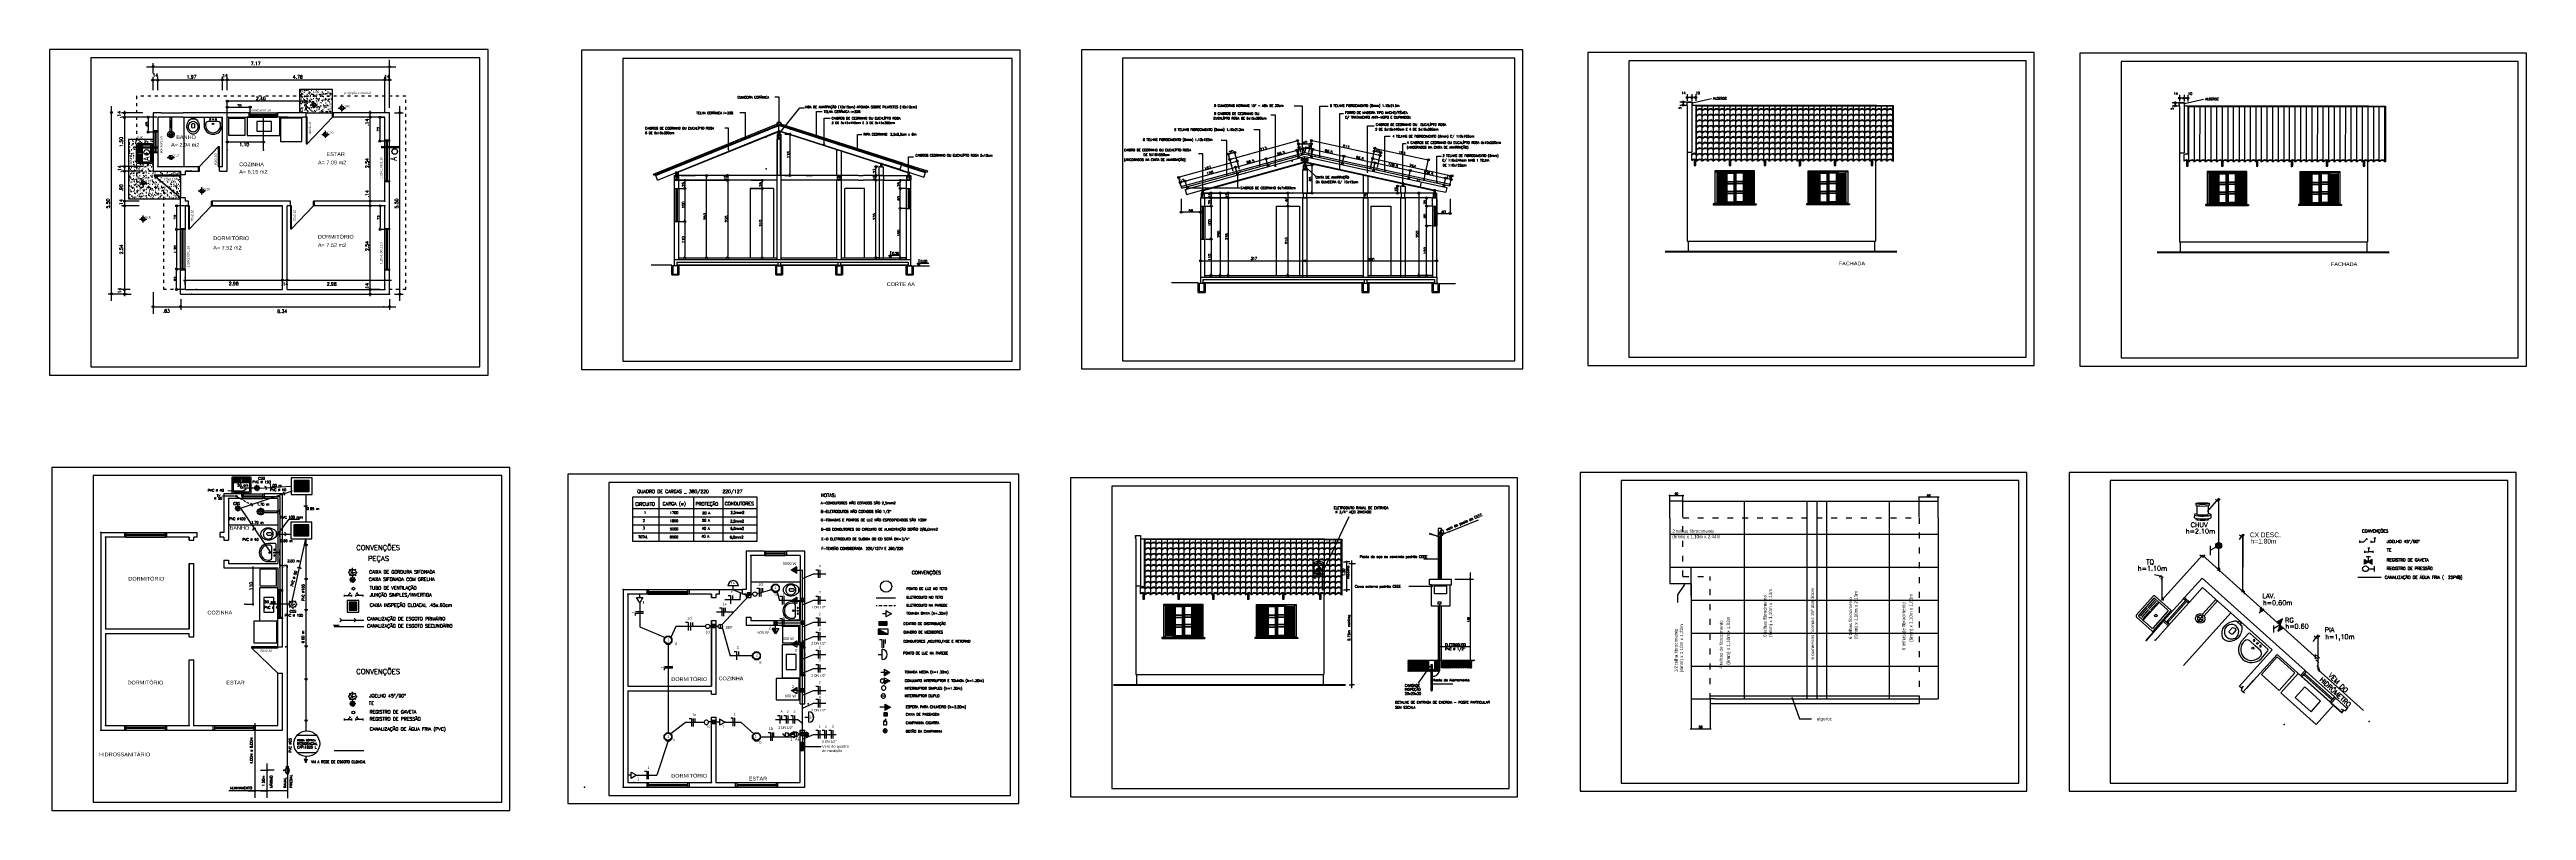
# Model space of a CAD drawing. Extents: x -6702 to 814, y 5971 to 8281.
import ezdxf
from ezdxf.enums import TextEntityAlignment as Align

# ---------------------------------------------------------------- set-up
doc = ezdxf.new("R2010")
doc.units = 0
doc.header["$LTSCALE"] = 30
doc.header["$MEASUREMENT"] = 0
for name, pattern in [('ACAD_ISO03W100', [30, 12, -18]), ('DASHED2', [0.375, 0.25, -0.125]), ('TRACEJAD', [1, 0.3, -0.4, 0.3]), ('TRACOPTO', [1, 0.3, -0.2, 0, -0.2, 0.3])]:
    doc.linetypes.add(name, pattern=pattern)
doc.layers.get('0').update_dxf_attribs({"color": 1, "linetype": 'CONTINUOUS'})
doc.layers.get('DEFPOINTS').update_dxf_attribs({"linetype": 'CONTINUOUS'})
for name, color, linetype in [('ABERTURAS', 1, 'CONTINUOUS'), ('AGUA', 2, 'CONTINUOUS'), ('ALGEROZ', 4, 'CONTINUOUS'), ('AUXILIAR', 2, 'CONTINUOUS'), ('BEIRAL', 7, 'TRACEJAD'), ('CAIBROS', 3, 'CONTINUOUS'), ('COTA', 1, 'CONTINUOUS'), ('DET104', 3, 'CONTINUOUS'), ('ELET', 2, 'CONTINUOUS'), ('ELET_1', 2, 'CONTINUOUS'), ('EQUIP', 7, 'CONTINUOUS'), ('EQUIP_I', 1, 'CONTINUOUS'), ('ESG-CANO', 3, 'CONTINUOUS'), ('ESPEC', 2, 'CONTINUOUS'), ('ESQ_VISTA', 1, 'CONTINUOUS'), ('ESQUAD', 10, 'CONTINUOUS'), ('ESQUADRIA', 2, 'CONTINUOUS'), ('ESTEREOGRAMA', 7, 'CONTINUOUS'), ('ESTRUT', 6, 'CONTINUOUS'), ('FOLHA', 7, 'CONTINUOUS'), ('HACHURA', 7, 'CONTINUOUS'), ('HID1', 7, 'CONTINUOUS'), ('HID3', 2, 'CONTINUOUS'), ('HIDRO', 3, 'CONTINUOUS'), ('ISOMETRI', 5, 'CONTINUOUS'), ('LAYER12', 3, 'CONTINUOUS'), ('LINVISTA', 13, 'CONTINUOUS'), ('MURO', 1, 'CONTINUOUS'), ('PAREDE', 6, 'CONTINUOUS'), ('PAREDES', 3, 'CONTINUOUS'), ('PISO', 2, 'CONTINUOUS'), ('PRANCHA', 7, 'CONTINUOUS'), ('PROJEÇÃO', 7, 'CONTINUOUS'), ('REDEELETRICA', 1, 'CONTINUOUS'), ('REG120-160', 4, 'CONTINUOUS'), ('REG60-100', 1, 'CONTINUOUS'), ('TELHADO', 7, 'CONTINUOUS'), ('TELHADO1', 5, 'CONTINUOUS'), ('TEXTOS', 2, 'CONTINUOUS'), ('UNIDADE', 4, 'CONTINUOUS')]:
    doc.layers.add(name, color=color, linetype=linetype)
doc.styles.add('COMPLEX', font='COMPLEX')
doc.styles.add('REGUA100', font='simplex.shx')
doc.styles.add('REGUA120', font='simplex.shx')
doc.styles.add('REGUA60', font='simplex.shx')
doc.styles.add('REGUA80', font='simplex.shx')
doc.styles.add('ROMAN', font='ROMAN')
doc.dimstyles.get("Standard").update_dxf_attribs({"dimtxt": 0.18, "dimasz": 0.18, "dimexe": 0.18, "dimexo": 0.0625, "dimgap": 0.09, "dimtad": 0, "dimtih": 1, "dimtoh": 1, "dimdec": 4, "dimzin": 0, "dimdsep": 46, "dimtxsty": 'Standard', "dimcen": 0.09, "dimadec": 0, "dimazin": 0, "dimtfac": 1, "dimtdec": 4, "dimtofl": 0, "dimtmove": 0, "dimatfit": 0, "dimfxl": 1, "dimtolj": 1, "dimtzin": 0, "dimarcsym": 0})
pattern_1 = [(45, (-3045.69985, 3641.66919), (-0.0883883476, 0.0883883476), [])]
pattern_2 = [(45, (3470.48, -45.28), (0, 100.00046), [14.142, -28.285, 7.071, -42.426, 14.142, -35.35536]), (135, (3535.48, -40.28), (-100.00046, 0), [14.1421, -21.213, 7.071, -35.355, 14.1421, -49.49816]), (63.43495, (3455.48, -60.278), (5e-09, 100), [11.18, -44.72, 11.18, -44.7234]), (116.56505, (3455.48, -60.278), (-4e-08, 100), [11.18, -44.72, 11.18, -44.7234]), (0, (3455.48, -50.28), (0, 100), [5, -40, 10, -40, 5]), (0, (3455.48, -35.28), (0, 100), [-15, 10, -40, 0, -35, 0]), (0, (3455.48, -30.28), (0, 100), [-40, 0, -30, 10, -20, 0]), (0, (3455.48, -15.28), (0, 100), [-20, 0, -25, 10, -45, 0]), (0, (3455.48, -0.28), (0, 100), [-20, 10, -40, 10, -20, 0]), (0, (3455.48, 24.72), (0, 100), [-15, 10, -20, 0, -55, 0]), (0, (3455.48, 29.72), (0, 100), [-20, 0, -60, 10, -10, 0]), (90, (3460.48, -40.28), (-100, 6e-15), [-30, 0, -30, 0, -40, 0]), (90, (3470.48, -60.28), (-100, 6e-15), [-15, 10, -40, 0, -35, 0]), (90, (3480.48, -60.28), (-100, 6e-15), [-40, 0, -35, 10, -15, 0]), (90, (3535.48, -60.28), (-100, 6e-15), [-20, 10, -50, 10, -10, 0]), (90, (3465.48, -50.28), (-100, 6e-15), [-30, 0, -35, 0, -35, 0]), (90, (3475.48, -50.28), (-100, 6e-15), [-25, 0, -55, 0, -20, 0]), (90, (3485.48, -45.28), (-100, 6e-15), [-50, 0, -15, 0, -35, 0]), (90, (3490.48, -55.28), (-100, 6e-15), [-45, 0, -20, 0, -25, 0]), (90, (3500.48, -40.28), (-100, 6e-15), [-40, 0, -15, 0, -40, 0]), (90, (3505.48, -35.28), (-100, 6e-15), [-45, 0, -20, 0, -35, 0]), (90, (3510.48, -60.28), (-100, 6e-15), [-60, 0, -25, 0, -15, 0]), (90, (3515.48, -45.28), (-100, 6e-15), [-20, 0, -40, 0, -40, 0]), (90, (3520.48, -50.28), (-100, 6e-15), [-45, 0, -25, 0, -30, 0]), (90, (3525.48, -55.28), (-100, 6e-15), [-40, 0, -30, 0, -30, 0]), (90, (3535.48, -50.28), (-100, 6e-15), [-30, 0, -30, 0, -40, 0]), (90, (3545.48, -45.28), (-100, 6e-15), [-40, 0, -20, 0, -40, 0]), (90, (3550.48, -40.28), (-100, 6e-15), [-15, 0, -60, 0, -25, 0])]
pattern_3 = [(45, (3456.978, -58.778), (0, 10.0000455), [1.4142, -2.8285, 0.7071, -4.2426, 1.4142, -3.5355356]), (135, (3463.478, -58.278), (-10.0000455, 0), [1.41421, -2.1213, 0.7071, -3.5355, 1.41421, -4.9498156]), (63.43495, (3455.478, -60.2777), (5e-10, 10), [1.118, -4.472, 1.118, -4.47234]), (116.56505, (3455.478, -60.2777), (-4e-09, 10), [1.118, -4.472, 1.118, -4.47234]), (0, (3455.478, -59.278), (0, 10), [0.5, -4, 1, -4, 0.5]), (0, (3455.478, -57.778), (0, 10), [-1.5, 1, -4, 0, -3.5, 0]), (0, (3455.478, -57.278), (0, 10), [-4, 0, -3, 1, -2, 0]), (0, (3455.478, -55.778), (0, 10), [-2, 0, -2.5, 1, -4.5, 0]), (0, (3455.478, -54.278), (0, 10), [-2, 1, -4, 1, -2, 0]), (0, (3455.478, -51.778), (0, 10), [-1.5, 1, -2, 0, -5.5, 0]), (0, (3455.478, -51.278), (0, 10), [-2, 0, -6, 1, -1, 0]), (90, (3455.978, -58.278), (-10, 6e-16), [-3, 0, -3, 0, -4, 0]), (90, (3456.978, -60.278), (-10, 6e-16), [-1.5, 1, -4, 0, -3.5, 0]), (90, (3457.978, -60.278), (-10, 6e-16), [-4, 0, -3.5, 1, -1.5, 0]), (90, (3463.478, -60.278), (-10, 6e-16), [-2, 1, -5, 1, -1, 0]), (90, (3456.478, -59.278), (-10, 6e-16), [-3, 0, -3.5, 0, -3.5, 0]), (90, (3457.478, -59.278), (-10, 6e-16), [-2.5, 0, -5.5, 0, -2, 0]), (90, (3458.478, -58.778), (-10, 6e-16), [-5, 0, -1.5, 0, -3.5, 0]), (90, (3458.978, -59.778), (-10, 6e-16), [-4.5, 0, -2, 0, -2.5, 0]), (90, (3459.978, -58.278), (-10, 6e-16), [-4, 0, -1.5, 0, -4, 0]), (90, (3460.478, -57.778), (-10, 6e-16), [-4.5, 0, -2, 0, -3.5, 0]), (90, (3460.978, -60.278), (-10, 6e-16), [-6, 0, -2.5, 0, -1.5, 0]), (90, (3461.478, -58.778), (-10, 6e-16), [-2, 0, -4, 0, -4, 0]), (90, (3461.978, -59.278), (-10, 6e-16), [-4.5, 0, -2.5, 0, -3, 0]), (90, (3462.478, -59.778), (-10, 6e-16), [-4, 0, -3, 0, -3, 0]), (90, (3463.478, -59.278), (-10, 6e-16), [-3, 0, -3, 0, -4, 0]), (90, (3464.478, -58.778), (-10, 6e-16), [-4, 0, -2, 0, -4, 0]), (90, (3464.978, -58.278), (-10, 6e-16), [-1.5, 0, -6, 0, -2.5, 0])]

# ---------------------------------------------------------------- blocks, each defined once
blk = doc.blocks.new('INDPONTO')
at = {"color": 4, "linetype": 'ByBlock'}
blk.add_lwpolyline([(-0.2, 0.2), (0.2, 0.2), (0.2, -0.2), (-0.2, -0.2)], close=True, dxfattribs=at)
blk = doc.blocks.new('A$C14AD65D4')
at = {"layer": 'ESQ_VISTA', "linetype": 'Continuous', "ltscale": 3.937008}
for p, q in [((5.1, 103, -20), (5.1, 2.8, -20)), ((125.3, 103, -20), (5.1, 103, -20)), ((5.3, 100.6, -20), (125.3, 100.6, -20)), ((35.6, 96.6, -20), (10.4, 96.6, -20)), ((35.6, 92.5, -20), (10.4, 92.5, -20)), ((35.6, 88.5, -20), (10.4, 88.5, -20)), ((35.6, 84.5, -20), (10.4, 84.5, -20)), ((35.6, 80.5, -20), (10.4, 80.5, -20)), ((35.6, 76.5, -20), (10.4, 76.5, -20)), ((10.5, 100.3, -20), (10.5, 5.3, -20)), ((35.6, 5.3, -20), (35.6, 100.6, -20)), ((37.6, 100.3, -20), (37.6, 5.3, -20)), ((40.6, 100.3, -20), (40.6, 5.3, -20)), ((40.7, 98, -20), (61.9, 98, -20)), ((40.7, 96.7, -20), (61.9, 96.7, -20)), ((62, 100.3, -20), (62, 5.3, -20)), ((62, 100.3, -20), (62, 5.3, -20)), ((65.4, 100.6, -20), (65.4, 5.3, -20)), ((68.8, 100.3, -20), (68.8, 5.3, -20)), ((90.1, 98, -20), (68.9, 98, -20)), ((90.1, 96.7, -20), (68.9, 96.7, -20)), ((90.2, 100.3, -20), (90.2, 5.3, -20)), ((93.2, 100.3, -20), (93.2, 5.3, -20)), ((95.2, 5.3, -20), (95.2, 100.6, -20)), ((95.2, 96.6, -20), (120.4, 96.6, -20)), ((95.2, 92.5, -20), (120.4, 92.5, -20)), ((95.2, 88.5, -20), (120.4, 88.5, -20)), ((95.2, 84.5, -20), (120.4, 84.5, -20)), ((95.2, 80.5, -20), (120.4, 80.5, -20)), ((95.2, 76.5, -20), (120.4, 76.5, -20)), ((120.3, 100.3, -20), (120.3, 5.3, -20)), ((123.3, 100.3, -20), (123.3, 5.3, -20)), ((125.3, 2.8, -20), (125.3, 103, -20)), ((0, 2.8, -20), (0, 0, -20)), ((0, 2.8, -20), (0, 0, -20)), ((5.1, 2.8, -20), (0, 2.8, -20)), ((5.1, 2.8, -20), (125.3, 2.8, -20)), ((5.3, 5.3, -20), (125.3, 5.3, -20)), ((35.6, 72.5, -20), (10.4, 72.5, -20)), ((35.6, 68.5, -20), (10.4, 68.5, -20)), ((35.6, 64.5, -20), (10.4, 64.5, -20)), ((35.6, 60.5, -20), (10.4, 60.5, -20)), ((35.6, 56.5, -20), (10.4, 56.5, -20)), ((35.6, 52.5, -20), (10.4, 52.5, -20)), ((35.6, 48.5, -20), (10.4, 48.5, -20)), ((35.6, 44.4, -20), (10.4, 44.4, -20)), ((35.6, 40.4, -20), (10.4, 40.4, -20)), ((35.6, 36.4, -20), (10.4, 36.4, -20)), ((35.6, 32.4, -20), (10.4, 32.4, -20)), ((35.6, 32.4, -20), (10.4, 32.4, -20)), ((35.6, 28.4, -20), (10.4, 28.4, -20)), ((35.6, 24.4, -20), (10.4, 24.4, -20)), ((35.6, 20.4, -20), (10.4, 20.4, -20)), ((35.6, 16.4, -20), (10.4, 16.4, -20)), ((35.6, 12.4, -20), (10.4, 12.4, -20)), ((35.6, 8.4, -20), (10.4, 8.4, -20)), ((40.7, 71.4, -20), (61.9, 71.4, -20)), ((40.7, 70.1, -20), (61.9, 70.1, -20)), ((40.7, 65, -20), (61.9, 65, -20)), ((40.7, 63.6, -20), (61.9, 63.6, -20)), ((40.7, 42.1, -20), (61.9, 42.1, -20)), ((40.7, 40.8, -20), (61.9, 40.8, -20)), ((40.7, 35.6, -20), (61.9, 35.6, -20)), ((40.7, 34.3, -20), (61.9, 34.3, -20)), ((40.7, 8.9, -20), (61.9, 8.9, -20)), ((40.7, 7.6, -20), (61.9, 7.6, -20)), ((90.1, 71.4, -20), (68.9, 71.4, -20)), ((90.1, 70.1, -20), (68.9, 70.1, -20)), ((90.1, 65, -20), (68.9, 65, -20)), ((90.1, 63.6, -20), (68.9, 63.6, -20)), ((90.1, 42.1, -20), (68.9, 42.1, -20)), ((90.1, 40.8, -20), (68.9, 40.8, -20)), ((90.1, 35.6, -20), (68.9, 35.6, -20)), ((90.1, 34.3, -20), (68.9, 34.3, -20)), ((90.1, 8.9, -20), (68.9, 8.9, -20)), ((90.1, 7.6, -20), (68.9, 7.6, -20)), ((95.2, 72.5, -20), (120.4, 72.5, -20)), ((95.2, 68.5, -20), (120.4, 68.5, -20)), ((95.2, 64.5, -20), (120.4, 64.5, -20)), ((95.2, 60.5, -20), (120.4, 60.5, -20)), ((95.2, 56.5, -20), (120.4, 56.5, -20)), ((95.2, 52.5, -20), (120.4, 52.5, -20)), ((95.2, 48.5, -20), (120.4, 48.5, -20)), ((95.2, 44.4, -20), (120.4, 44.4, -20)), ((95.2, 40.4, -20), (120.4, 40.4, -20)), ((95.2, 36.4, -20), (120.4, 36.4, -20)), ((95.2, 32.4, -20), (120.4, 32.4, -20)), ((95.2, 32.4, -20), (120.4, 32.4, -20)), ((95.2, 28.4, -20), (120.4, 28.4, -20)), ((95.2, 24.4, -20), (120.4, 24.4, -20)), ((95.2, 20.4, -20), (120.4, 20.4, -20)), ((95.2, 16.4, -20), (120.4, 16.4, -20)), ((95.2, 12.4, -20), (120.4, 12.4, -20)), ((95.2, 8.4, -20), (120.4, 8.4, -20)), ((125.3, 2.8, -20), (130.4, 2.8, -20)), ((130.4, 2.8, -20), (130.4, 0, -20)), ((0, 0, -20), (130.4, 0, -20))]:
    blk.add_line(p, q, dxfattribs=at)
blk = doc.blocks.new('SAT13S_2')
at = {"layer": 'EQUIP', "color": 0, "linetype": 'ByBlock'}
blk.add_lwpolyline([(-26.5, -48.5), (26.5, -48.5, 0.414214), (29.5, -45.5), (29.5, -1, 0.414214), (28.5, 0), (-28.5, 0, 0.414214), (-29.5, -1), (-29.5, -45.5, 0.414214)], format="xyb", close=True, dxfattribs=at)
at = {"layer": 'EQUIP_I'}
for points in [[(25.5, -27.7), (25.5, -6, 0.414214), (23.5, -4), (-23.5, -4, 0.414214), (-25.5, -6), (-25.5, -27.7)], [(-25.5, -27.8), (-25.5, -29.7, 0.414214), (-24.5, -30.6), (-23.2, -30.6), (23.1, -30.6), (24.5, -30.6, 0.414214), (25.5, -29.7), (25.5, -27.8)], [(-25.5, -30.5), (-25.5, -42.5, 0.414214), (-23.5, -44.5)], [(-23.5, -44.5), (23.5, -44.5, 0.414214), (25.5, -42.5), (25.5, -30.5, 0.414214)], [(-23.2, -33), (-0.9, -33, 0.414214)], [(-23.2, -37), (-0.9, -37, 0.414214)], [(-23.2, -41), (-0.9, -41, 0.414214)], [(0.8, -33), (23.1, -33, 0.414214)], [(0.8, -37), (23.1, -37, 0.414214)], [(0.8, -41), (23.1, -41, 0.414214)]]:
    blk.add_lwpolyline(points, format="xyb", dxfattribs=at)
blk.add_circle((0, -17), 2.8, dxfattribs=at)
blk = doc.blocks.new('SAP7S__2')
at = {"layer": 'EQUIP', "color": 0, "linetype": 'ByBlock'}
blk.add_lwpolyline([(-4.4, -13), (-6.9, -13), (-7.4, -13, 0.207706), (-8.2, -13.3, 0.059368), (-13.2, -19, 0.082654), (-17.8, -29, 0.104255), (-18.6, -39, 0.107708), (-15.2, -49, 0.088187), (-9, -56, 0.163426), (0, -59, 0.163426), (9, -56, 0.088187), (15.2, -49, 0.107708), (18.6, -39, 0.104255), (17.8, -29, 0.082654), (13.2, -19, 0.059368), (8.2, -13.3, 0.207706), (7.4, -13), (6.9, -13), (4.4, -13, -0.380199), (3.6, -12.2), (3.6, -11.1, -0.087349), (3.7, -10.7, 0.172037), (3.7, -9.8, 0.102747), (3.6, -9.6, 0.167994), (3.1, -9.5), (0, -9.5), (-3.2, -9.5, 0.167994), (-3.6, -9.6, 0.102747), (-3.7, -9.8, 0.172037), (-3.7, -10.7, -0.087349), (-3.6, -11.1), (-3.6, -12.2, -0.380199)], format="xyb", close=True, dxfattribs=at)
at = {"layer": 'EQUIP_I'}
blk.add_line((4.4, -13), (-4.4, -13), dxfattribs=at)
for points in [[(0, -21.2, -0.268395), (13.3, -29, -0.179674), (15.1, -39, -0.170707), (10, -48, -0.179561), (0, -51.7, -0.179561), (-10, -48, -0.170707), (-15.1, -39, -0.179674), (-13.3, -29, -0.268395)], [(-3, -40.3, 0.183333), (3, -40.3, 0.302776), (4.4, -38), (4.4, -28.4, 0.370787), (-4.5, -28.4), (-4.5, -38, 0.302776)]]:
    blk.add_lwpolyline(points, format="xyb", close=True, dxfattribs=at)
blk = doc.blocks.new('SACHS__2')
at = {"layer": 'EQUIP', "color": 0, "linetype": 'ByBlock'}
for p, q in [((42.3, 2.4), (0, 2.4)), ((0, 2.4), (0, -2.4)), ((42.3, -2.4), (0, -2.4))]:
    blk.add_line(p, q, dxfattribs=at)
blk.add_arc((52, 0), 10, 193.8865, 166.1135, dxfattribs=at)
at = {"layer": 'EQUIP_I'}
for p, q in [((41.6, 0), (63.2, 0)), ((52, 11.2), (52, -11.2))]:
    blk.add_line(p, q, dxfattribs=at)
blk.add_circle((52, 0), 6, dxfattribs=at)
blk = doc.blocks.new('SAL60CS2')
at = {"layer": 'EQUIP', "color": 0, "linetype": 'ByBlock'}
blk.add_lwpolyline([(-27.5, -24.4), (-27.5, -2.6, -0.369445), (-24.9, 0), (0, 0), (24.9, 0, -0.369445), (27.5, -2.6), (27.5, -24.4, -0.40213), (0, -51, -0.40213)], format="xyb", close=True, dxfattribs=at)
at = {"layer": 'EQUIP_I'}
for points in [[(0, -12.4), (14.9, -12.4, -0.410423), (23, -20.3), (23, -24.4, -0.401806), (0, -46.4, -0.401806), (-23, -24.4), (-23, -20.3, -0.410423), (-14.9, -12.4)], [(0, -21.7, 1), (0, -17.2, 1)], [(0, -3.8, 1), (0, -7.3, 1)]]:
    blk.add_lwpolyline(points, format="xyb", close=True, dxfattribs=at)
for centre in [(-9, -5.5), (9, -5.5)]:
    blk.add_circle(centre, 1.75, dxfattribs=at)
blk = doc.blocks.new('A$C4FC90704')
at = {"layer": 'HID1', "linetype": 'Continuous', "ltscale": 2.204724}
for p, q in [((5.9, 29.5), (5.9, 5.9)), ((29.5, 29.5), (5.9, 29.5)), ((5.9, 5.9), (29.5, 5.9)), ((7.2, 5.9), (7.2, 29.5)), ((8.6, 5.9), (8.6, 29.5)), ((10, 5.9), (10, 29.5)), ((11.4, 5.9), (11.4, 29.5)), ((12.8, 5.9), (12.8, 29.5)), ((14.2, 5.9), (14.2, 29.5)), ((15.6, 5.9), (15.6, 29.5)), ((17, 5.9), (17, 29.5)), ((18.4, 5.9), (18.4, 29.5)), ((19.8, 5.9), (19.8, 29.5)), ((21.2, 5.9), (21.2, 29.5)), ((22.6, 5.9), (22.6, 29.5)), ((24, 5.9), (24, 29.5)), ((25.4, 5.9), (25.4, 29.5)), ((26.8, 5.9), (26.8, 29.5)), ((28.2, 5.9), (28.2, 29.5)), ((29.5, 5.9), (29.5, 29.5))]:
    blk.add_line(p, q, dxfattribs=at)
at = {"layer": 'HID3', "linetype": 'Continuous', "ltscale": 2.204724}
for p, q in [((0, 35.4), (0, 0)), ((35.4, 35.4), (0, 35.4)), ((35.4, 0), (35.4, 35.4)), ((0, 0), (35.4, 0))]:
    blk.add_line(p, q, dxfattribs=at)
blk = doc.blocks.new('A$C7C7C5568')
at = {"layer": 'HID1', "linetype": 'Continuous', "ltscale": 3.149606}
for p, q in [((2.9, 9.5), (0, 9.5)), ((4.8, 14.1), (2.8, 16.1)), ((5.1, 4.7), (3.1, 2.7)), ((3.7, 12.5), (3.7, 6.6)), ((5.5, 13.2), (5.5, 4.4)), ((7.3, 11.6), (7.3, 3.3)), ((9.1, 11.6), (9.1, 2.9)), ((9.5, 16.2), (9.5, 19.1)), ((9.9, 2.9), (9.9, 0)), ((10.8, 11.6), (10.8, 3)), ((12.6, 12.6), (12.6, 3.6)), ((14.2, 14.4), (16.3, 16.4)), ((14.4, 14.2), (14.4, 4.9)), ((14.5, 5), (16.6, 2.9)), ((16.2, 10.9), (16.2, 8.2)), ((16.3, 9.7), (19.2, 9.7))]:
    blk.add_line(p, q, dxfattribs=at)
blk.add_arc((9.4, 17.2), 5.54, 213.64616, 329.82027, dxfattribs=at)
at = {"layer": 'HID3', "linetype": 'Continuous', "ltscale": 3.149606}
blk.add_circle((9.7, 9.5), 6.65, dxfattribs=at)
blk = doc.blocks.new('A$C5DCB3E14')
at = {"layer": 'HID1', "linetype": 'Continuous', "ltscale": 3.149606}
for p, q in [((3.7, 13.8), (0, 13.8)), ((6.6, 21), (4, 23.6)), ((6.8, 6.6), (4.1, 4)), ((12.3, 17.1), (15.7, 20.5)), ((12.3, 10.6), (15.7, 7.3)), ((13, 13.9), (20.8, 13.9)), ((13.8, 24), (13.8, 27.7)), ((14, 3.7), (14, 0)), ((21, 21.1), (23.6, 23.7)), ((21.1, 6.8), (23.7, 4.1)), ((24, 14), (27.7, 14))]:
    blk.add_line(p, q, dxfattribs=at)
blk.add_arc((1.3, 13.7), 9, 307.81526, 53.40805, dxfattribs=at)
at = {"layer": 'HID3', "linetype": 'Continuous', "ltscale": 3.149606}
blk.add_circle((13.9, 14), 10.1, dxfattribs=at)
blk = doc.blocks.new('A$C375544F6')
at = {"layer": 'ELET', "linetype": 'Continuous', "ltscale": 2.214567}
for p, q in [((0, 9.7), (16.5, 19.4)), ((16.5, 0), (0, 9.7)), ((16.1, 18.4), (2, 10.2)), ((16.1, 10.2), (2, 10.2)), ((3.4, 11), (3.4, 10.2)), ((5, 11.9), (5, 10.2)), ((6.6, 12.9), (6.6, 10.2)), ((8.1, 13.8), (8.1, 10.2)), ((9.7, 14.7), (9.7, 10.2)), ((11.3, 15.6), (11.3, 10.2)), ((12.9, 16.6), (12.9, 10.2)), ((14.5, 17.5), (14.5, 10.2)), ((15.8, 10.2), (15.8, 10.2)), ((16.1, 10.2), (16.1, 18.4)), ((16.5, 19.4), (16.5, 0))]:
    blk.add_line(p, q, dxfattribs=at)
at = {"layer": 'ELET', "linetype": 'Continuous', "ltscale": 3.937008}
blk.add_line((16.5, 9.7), (26.5, 9.7), dxfattribs=at)
blk = doc.blocks.new('A$C7BC758F0')
at = {"layer": 'ELET', "linetype": 'Continuous', "ltscale": 2.214567}
for p, q in [((0, 9.7), (16.5, 19.4)), ((16.5, 0), (0, 9.7)), ((16.5, 19.4), (16.5, 0))]:
    blk.add_line(p, q, dxfattribs=at)
at = {"layer": 'ELET', "linetype": 'Continuous', "ltscale": 3.937008}
blk.add_line((16.5, 9.7), (26.5, 9.7), dxfattribs=at)
blk = doc.blocks.new('A$C16526772')
at = {"layer": 'AGUA', "linetype": 'Continuous', "ltscale": 6.299213}
for p, q in [((0, 4.7), (0, 8.9)), ((5.1, 13.7), (9.3, 13.7)), ((5.1, 0), (9.3, 0))]:
    blk.add_line(p, q, dxfattribs=at)
at = {"layer": 'AGUA', "linetype": 'Continuous', "ltscale": 2.047244}
blk.add_line((7.2, 6.8), (0.1, 6.8), dxfattribs=at)
at = {"layer": 'HID3'}
blk.add_line((7.2, 0), (7.2, 13.7), dxfattribs=at)
blk.add_arc((-10.8, -24.5), 32, 55.71299, 55.80567, dxfattribs=at)
blk = doc.blocks.new('A$C512B3348')
at = {"layer": 'HACHURA'}
h = blk.add_hatch(dxfattribs=at)
h.set_pattern_fill('SOLO1', color=256, scale=10, style=0)
h.set_pattern_definition([(45, (-6002.8334, -2985.185), (6e-16, 6), [4.2426407, -4.2426407]), (45, (-6001.8334, -2986.185), (6e-16, 6), [4.2426407, -4.2426407]), (45, (-6000.8334, -2987.185), (6e-16, 6), [4.2426407, -4.2426407]), (315, (-5999.8334, -2987.185), (6, -2e-15), [4.2426407, -4.2426407]), (315, (-5998.8334, -2986.185), (6, -2e-15), [4.2426407, -4.2426407]), (315, (-5997.8334, -2985.185), (6, -2e-15), [4.2426407, -4.2426407])])
h.paths.add_polyline_path([(231.3, 113), (231.3, 118.8), (223.6, 118.8), (223.6, 126.5), (223.6, 146.4), (161.1, 146.4), (161.1, 113)])
h.paths.add_polyline_path([(252.8, 146.4), (242, 146.4), (242, 126.5), (242, 118.8), (234.3, 118.8), (234.3, 113), (252.8, 113)])
at = {"layer": 'HACHURA', "extrusion": (0, 0, -1)}
h = blk.add_hatch(dxfattribs=at)
h.set_pattern_fill('SOLO1', color=256, scale=10, style=0)
h.set_pattern_definition([(225, (-262.779, 118.747), (-1e-15, -6), [4.24264, -4.24264]), (225, (-263.779, 119.747), (-1e-15, -6), [4.24264, -4.24264]), (225, (-264.779, 120.747), (-1e-15, -6), [4.24264, -4.24264]), (135, (-265.779, 120.747), (-6, 2e-15), [4.24264, -4.24264]), (135, (-266.779, 119.747), (-6, 2e-15), [4.24264, -4.24264]), (135, (-267.779, 118.747), (-6, 2e-15), [4.24264, -4.24264])])
h.paths.add_polyline_path([(-262.8, 146.4), (-354.7, 146.4), (-354.7, 123.7), (-262.8, 123.7)])
at = {"color": 0, "linetype": 'ByBlock'}
for p, q in [((303, 393.1), (359.9, 393.1)), ((349.9, 413.1), (349.9, 126.4)), ((303, 146.4), (359.9, 146.4))]:
    blk.add_line(p, q, dxfattribs=at)
at = {"layer": 'DEFPOINTS', "color": 0, "linetype": 'ByBlock'}
for p in [(288, 393.1), (288, 146.4, 0.5), (349.9, 146.4)]:
    blk.add_point(p, dxfattribs=at)
at = {"layer": 'DET104', "color": 1, "linetype": 'Continuous', "ltscale": 3.937008}
blk.add_line((349.9, 187.9), (257, 187.9), dxfattribs=at)
at = {"layer": 'ELET'}
for p, q in [((249.4, 523.3), (225.5, 529.2)), ((249.4, 523.3), (226, 532.1)), ((262.8, 546.4), (252.8, 546.4)), ((252.8, 546.4), (252.8, 524.6)), ((262.8, 542.6), (262.8, 546.4)), ((262.8, 393.1), (262.8, 540.4)), ((265.9, 529.3), (283.7, 536.5)), ((285.1, 537.1), (374.6, 572.9)), ((252.8, 522.5), (252.8, 393.1)), ((252.8, 311.2), (252.8, 113)), ((262.8, 124.5), (262.8, 311.2)), ((363.7, 146.4, 0.5), (161.1, 146.4, 0.5)), ((231.3, 71.6), (231.3, 134.3)), ((231.3, 134.3), (234.3, 134.3)), ((234.3, 134.3), (234.3, 71.6)), ((231.3, 71.6), (231.3, 66.6)), ((231.3, 55.1), (231.3, 66.6)), ((231.3, 55.1), (232.8, 52.6)), ((232.8, 52.6), (234.4, 55.1)), ((234.3, 71.6), (234.4, 66.6)), ((234.4, 66.6), (234.4, 55.1))]:
    blk.add_line(p, q, dxfattribs=at)
blk.add_arc((264.1, 535.2), 6.11, 290.03727, 65.43223, dxfattribs=at)
at = {"layer": 'ESQUADRIA'}
for p, q in [((262.8, 532.5), (262.8, 526.4)), ((265.3, 532.7), (265.3, 526)), ((283.7, 538.2), (283.6, 534.6)), ((285.1, 538.2), (285.1, 534.6))]:
    blk.add_line(p, q, dxfattribs=at)
blk.add_lwpolyline([(241.8, 372.6), (278.2, 372.6), (278.2, 349), (241.8, 349)], close=True, dxfattribs=at)
at = {"layer": 'HACHURA'}
for centre in [(349.9, 393.1), (349.8, 146.6, -0.5)]:
    blk.add_circle(centre, 1.67, dxfattribs=at)
at = {"layer": 'HIDRO'}
for p, q in [((223.6, 146.3), (223.6, 126.5)), ((223.6, 126.5), (223.6, 118.8)), ((223.6, 118.8), (231.3, 118.8)), ((231.3, 118.8), (234.3, 118.8)), ((234.3, 118.8), (242, 118.8)), ((242, 146.3), (242, 126.5)), ((242, 126.5), (242, 118.8))]:
    blk.add_line(p, q, dxfattribs=at)
at = {"layer": 'MURO'}
for p, q in [((262.8, 534.9), (252.8, 534.9)), ((262.8, 533.7), (252.8, 533.7)), ((262.8, 530), (252.8, 530)), ((262.8, 528.9), (252.8, 528.9)), ((258.7, 535.2), (258.7, 534.9)), ((258.7, 533.7), (258.7, 530)), ((258.7, 528.9), (258.7, 393.1)), ((260.6, 535.7), (260.6, 534.9)), ((260.6, 533.7), (260.6, 530)), ((260.6, 528.9), (260.6, 393.1)), ((266.8, 532.5), (262.8, 532.5)), ((262.8, 526.4), (266.8, 526.4)), ((266.8, 531.5), (263.8, 531.5)), ((263.8, 531.5), (263.8, 527.4)), ((263.8, 527.4), (266.8, 527.4)), ((266.2, 531), (264.3, 531)), ((264.3, 531), (264.3, 528)), ((266.2, 530.5), (264.3, 530.5)), ((266.2, 530), (264.3, 530)), ((266.2, 529.5), (264.3, 529.5)), ((266.2, 529), (264.3, 529)), ((266.2, 528.5), (264.3, 528.5)), ((266.2, 528), (264.3, 528)), ((266.2, 531), (266.2, 528)), ((266.5, 540.4), (267.4, 542.2)), ((266.8, 531.5), (266.8, 532.5)), ((266.8, 526.4), (266.8, 527.4)), ((249, 524), (249.9, 522.2)), ((255.8, 517.5), (255.8, 393.1)), ((257.7, 517), (257.7, 393.1)), ((226.8, 393.1), (293.3, 393.1)), ((226.8, 376.2), (226.8, 393.1)), ((232.1, 376.2), (226.8, 376.2)), ((232.1, 311.2), (232.1, 376.2)), ((232.1, 376.2), (288, 376.2)), ((288, 376.2), (288, 311.2)), ((288, 376.2), (293.3, 376.2)), ((293.3, 376.2), (293.3, 393.1)), ((288, 311.2), (232.1, 311.2)), ((257, 317.1), (257, 114.9))]:
    blk.add_line(p, q, dxfattribs=at)
blk.add_lwpolyline([(252.7, 323.9), (260.4, 323.9), (260.4, 317.1), (252.7, 317.1)], close=True, dxfattribs=at)
for centre, radius, start, end in [((264.6, 536.7), 6.13, 63.14691, 194.05157), ((264.6, 536.7), 4.13, 63.14691, 194.05157), ((251.8, 518.5), 6.13, 345.94843, 116.85309), ((251.8, 518.5), 4.13, 345.94843, 116.85309), ((236.4, 118.8), 20.9, 261.14297, 349.21771)]:
    blk.add_arc(centre, radius, start, end, dxfattribs=at)
at = {"layer": 'UNIDADE'}
for p, q in [((209.2, 454.9), (256, 454.9)), ((163.6, 371.4), (191.9, 371.4)), ((191.9, 371.4), (236.7, 371.4)), ((193.5, 77.6), (228.3, 129.2)), ((234.6, 75.7), (296.8, 75.7))]:
    blk.add_line(p, q, dxfattribs=at)
at = {"color": 2, "linetype": 'ByBlock', "insert": (344, 269.8), "char_height": 5, "attachment_point": 5, "rotation": 90, "style": 'REGUA60'}
blk.add_mtext('1.50', dxfattribs=at)
at = {"layer": 'REG60-100', "style": 'REGUA60'}
blk.add_text('vem do poste da CEEE', height=7.5, rotation=22.83267, dxfattribs=at).set_placement((278.7, 540.2))
for s, p in [('Poste de aço ou concreto padrão CEEE', (15.1, 457.7)), ('Caixa externa padrão CEEE', (0, 367.3)), ('ELETRODUTO ', (274, 190.1)), ('PVC %%c 1/2"', (274, 177.3)), ('Haste de Aterramento', (236.2, 83.1)), ('CAVIDADE ', (151.1, 66.6)), ('20x20x30', (151.1, 42.1)), ('INSPEÇÃO ', (151.1, 55))]:
    blk.add_text(s, height=7.5, dxfattribs=at).set_placement(p)
at = {"layer": 'UNIDADE', "style": 'REGUA60'}
for s, p in [('SEM ESCALA', (121.9, 0)), ('DETALHE DE ENTRADA DE ENERGIA - POSTE PARTICULAR', (121.9, 15.6))]:
    blk.add_text(s, height=7.5, dxfattribs=at).set_placement(p)
blk = doc.blocks.new('_DOTBLANK')
at = {"color": 0, "linetype": 'ByBlock'}
blk.add_line((-0.5, 0), (-1, 0), dxfattribs=at)
blk.add_circle((0, 0), 0.5, dxfattribs=at)
blk = doc.blocks.new('*D19')
at = {"color": 0, "linetype": 'ByBlock'}
for p, q in [((-4539, 7846.8), (-4391.3, 7846.8)), ((-4393.3, 7840.8), (-4393.3, 7617.8)), ((-4539, 7611.8), (-4391.3, 7611.8))]:
    blk.add_line(p, q, dxfattribs=at)
at = {"layer": 'DEFPOINTS', "color": 0, "linetype": 'ByBlock'}
for p in [(-4542, 7846.8), (-4542, 7611.8), (-4393.3, 7611.8)]:
    blk.add_point(p, dxfattribs=at)
at = {"color": 0, "linetype": 'ByBlock', "xscale": 6, "yscale": 6, "zscale": 6}
for p, rotation in [((-4393.3, 7846.8), 90), ((-4393.3, 7611.8), 270)]:
    blk.add_blockref('_DOTBLANK', p, dxfattribs=dict(at, rotation=rotation))
at = {"color": 2, "linetype": 'ByBlock', "insert": (-4397.3, 7729.3), "char_height": 8, "attachment_point": 5, "rotation": 90, "style": 'REGUA60'}
blk.add_mtext('\\A1;235', dxfattribs=at)
blk = doc.blocks.new('COTAPT')
at = {"color": 0, "linetype": 'ByBlock'}
blk.add_line((0, 0), (200, 0), dxfattribs=at)
at = {"color": 6, "linetype": 'ByBlock'}
blk.add_lwpolyline([(-20, 20), (20, 20), (20, -20), (-20, -20)], close=True, dxfattribs=at)
blk = doc.blocks.new('*D20')
at = {"color": 0, "linetype": 'ByBlock'}
for p, q in [((-4219.5, 7986.9), (-4202.6, 7986.9)), ((-4204.6, 7980.9), (-4204.6, 7867.8)), ((-4219.5, 7861.8), (-4202.6, 7861.8))]:
    blk.add_line(p, q, dxfattribs=at)
at = {"layer": 'DEFPOINTS', "color": 0, "linetype": 'ByBlock'}
for p in [(-4222.5, 7986.9), (-4222.5, 7861.8), (-4204.6, 7861.8)]:
    blk.add_point(p, dxfattribs=at)
at = {"color": 0, "linetype": 'ByBlock', "xscale": 6, "yscale": 6, "zscale": 6}
for p, rotation in [((-4204.6, 7986.9), 90), ((-4204.6, 7861.8), 270)]:
    blk.add_blockref('_DOTBLANK', p, dxfattribs=dict(at, rotation=rotation))
at = {"color": 2, "linetype": 'ByBlock', "insert": (-4208.6, 7924.4), "char_height": 8, "attachment_point": 5, "rotation": 90, "style": 'REGUA60'}
blk.add_mtext('\\A1;110', dxfattribs=at)
blk = doc.blocks.new('*D21')
at = {"color": 0, "linetype": 'ByBlock'}
for p, q in [((-6650.5, 7905.7), (-6631.1, 7905.7)), ((-6633.1, 7899.7), (-6633.1, 7896.7)), ((-6650.5, 7890.7), (-6631.1, 7890.7))]:
    blk.add_line(p, q, dxfattribs=at)
at = {"layer": 'DEFPOINTS', "color": 0, "linetype": 'ByBlock'}
for p in [(-6653.5, 7905.7), (-6653.5, 7890.7), (-6633.1, 7890.7)]:
    blk.add_point(p, dxfattribs=at)
at = {"color": 0, "linetype": 'ByBlock', "xscale": 6, "yscale": 6, "zscale": 6}
for p, rotation in [((-6633.1, 7905.7), 90), ((-6633.1, 7890.7), 270)]:
    blk.add_blockref('_DOTBLANK', p, dxfattribs=dict(at, rotation=rotation))
at = {"color": 2, "linetype": 'ByBlock', "insert": (-6637.1, 7898.2), "char_height": 8, "attachment_point": 5, "rotation": 90, "style": 'REGUA60'}
blk.add_mtext('\\A1;15', dxfattribs=at)
blk = doc.blocks.new('*D22')
at = {"color": 0, "linetype": 'ByBlock'}
for p, q in [((-6648.5, 7890.7), (-6631, 7890.7)), ((-6648.5, 7865.7), (-6631, 7865.7)), ((-6633, 7884.7), (-6633, 7871.7))]:
    blk.add_line(p, q, dxfattribs=at)
at = {"layer": 'DEFPOINTS', "color": 0, "linetype": 'ByBlock'}
for p in [(-6651.5, 7890.7), (-6651.5, 7865.7), (-6633, 7865.7)]:
    blk.add_point(p, dxfattribs=at)
at = {"color": 0, "linetype": 'ByBlock', "xscale": 6, "yscale": 6, "zscale": 6}
for p, rotation in [((-6633, 7890.7), 90), ((-6633, 7865.7), 270)]:
    blk.add_blockref('_DOTBLANK', p, dxfattribs=dict(at, rotation=rotation))
at = {"color": 2, "linetype": 'ByBlock', "insert": (-6637, 7878.2), "char_height": 8, "attachment_point": 5, "rotation": 90, "style": 'REGUA60'}
blk.add_mtext('\\A1;25', dxfattribs=at)
blk = doc.blocks.new('*D23')
at = {"color": 0, "linetype": 'ByBlock'}
for p, q in [((-6648.5, 7865.7), (-6631, 7865.7)), ((-6633, 7859.7), (-6633, 7771.7)), ((-6648.5, 7765.7), (-6631, 7765.7))]:
    blk.add_line(p, q, dxfattribs=at)
at = {"layer": 'DEFPOINTS', "color": 0, "linetype": 'ByBlock'}
for p in [(-6651.5, 7865.7), (-6651.5, 7765.7), (-6633, 7765.7)]:
    blk.add_point(p, dxfattribs=at)
at = {"color": 0, "linetype": 'ByBlock', "xscale": 6, "yscale": 6, "zscale": 6}
for p, rotation in [((-6633, 7865.7), 90), ((-6633, 7765.7), 270)]:
    blk.add_blockref('_DOTBLANK', p, dxfattribs=dict(at, rotation=rotation))
at = {"color": 2, "linetype": 'ByBlock', "insert": (-6637, 7815.7), "char_height": 8, "attachment_point": 5, "rotation": 90, "style": 'REGUA60'}
blk.add_mtext('\\A1;100', dxfattribs=at)
blk = doc.blocks.new('*D24')
at = {"color": 0, "linetype": 'ByBlock'}
for p, q in [((-6648.5, 7765.7), (-6631.1, 7765.7)), ((-6633.1, 7759.7), (-6633.1, 7661.7)), ((-6648.5, 7655.7), (-6631.1, 7655.7))]:
    blk.add_line(p, q, dxfattribs=at)
at = {"layer": 'DEFPOINTS', "color": 0, "linetype": 'ByBlock'}
for p in [(-6651.5, 7765.7), (-6651.5, 7655.7), (-6633.1, 7655.7)]:
    blk.add_point(p, dxfattribs=at)
at = {"color": 0, "linetype": 'ByBlock', "xscale": 6, "yscale": 6, "zscale": 6}
for p, rotation in [((-6633.1, 7765.7), 90), ((-6633.1, 7655.7), 270)]:
    blk.add_blockref('_DOTBLANK', p, dxfattribs=dict(at, rotation=rotation))
at = {"color": 2, "linetype": 'ByBlock', "insert": (-6637.1, 7710.7), "char_height": 8, "attachment_point": 5, "rotation": 90, "style": 'REGUA60'}
blk.add_mtext('\\A1;110', dxfattribs=at)
blk = doc.blocks.new('*D25')
at = {"color": 0, "linetype": 'ByBlock'}
for p, q in [((-6650.5, 7905.7), (-6603.4, 7905.7)), ((-6605.4, 7899.7), (-6605.4, 7661.7)), ((-6648.5, 7655.7), (-6603.4, 7655.7))]:
    blk.add_line(p, q, dxfattribs=at)
at = {"layer": 'DEFPOINTS', "color": 0, "linetype": 'ByBlock'}
for p in [(-6653.5, 7905.7), (-6651.5, 7655.7), (-6605.4, 7655.7)]:
    blk.add_point(p, dxfattribs=at)
at = {"color": 0, "linetype": 'ByBlock', "xscale": 6, "yscale": 6, "zscale": 6}
for p, rotation in [((-6605.4, 7905.7), 90), ((-6605.4, 7655.7), 270)]:
    blk.add_blockref('_DOTBLANK', p, dxfattribs=dict(at, rotation=rotation))
at = {"color": 2, "linetype": 'ByBlock', "insert": (-6609.4, 7780.7), "char_height": 8, "attachment_point": 5, "rotation": 90, "style": 'REGUA60'}
blk.add_mtext('\\A1;250', dxfattribs=at)
blk = doc.blocks.new('*D26')
at = {"color": 0, "linetype": 'ByBlock'}
for p, q in [((-6650.5, 7905.7), (-6578.8, 7905.7)), ((-6580.8, 7899.7), (-6580.8, 7896.7)), ((-6650.5, 7890.7), (-6578.8, 7890.7))]:
    blk.add_line(p, q, dxfattribs=at)
at = {"layer": 'DEFPOINTS', "color": 0, "linetype": 'ByBlock'}
for p in [(-6653.5, 7905.7), (-6653.5, 7890.7), (-6580.8, 7890.7)]:
    blk.add_point(p, dxfattribs=at)
at = {"color": 0, "linetype": 'ByBlock', "xscale": 6, "yscale": 6, "zscale": 6}
for p, rotation in [((-6580.8, 7905.7), 90), ((-6580.8, 7890.7), 270)]:
    blk.add_blockref('_DOTBLANK', p, dxfattribs=dict(at, rotation=rotation))
at = {"color": 2, "linetype": 'ByBlock', "insert": (-6584.8, 7898.2), "char_height": 8, "attachment_point": 5, "rotation": 90, "style": 'REGUA60'}
blk.add_mtext('\\A1;15', dxfattribs=at)
blk = doc.blocks.new('*D27')
at = {"color": 0, "linetype": 'ByBlock'}
for p, q in [((-6648.5, 7890.7), (-6578.7, 7890.7)), ((-6580.7, 7884.7), (-6580.7, 7661.7)), ((-6648.5, 7655.7), (-6578.7, 7655.7))]:
    blk.add_line(p, q, dxfattribs=at)
at = {"layer": 'DEFPOINTS', "color": 0, "linetype": 'ByBlock'}
for p in [(-6651.5, 7890.7), (-6651.5, 7655.7), (-6580.7, 7655.7)]:
    blk.add_point(p, dxfattribs=at)
at = {"color": 0, "linetype": 'ByBlock', "xscale": 6, "yscale": 6, "zscale": 6}
for p, rotation in [((-6580.7, 7890.7), 90), ((-6580.7, 7655.7), 270)]:
    blk.add_blockref('_DOTBLANK', p, dxfattribs=dict(at, rotation=rotation))
at = {"color": 2, "linetype": 'ByBlock', "insert": (-6584.7, 7773.2), "char_height": 8, "attachment_point": 5, "rotation": 90, "style": 'REGUA60'}
blk.add_mtext('\\A1;235', dxfattribs=at)
blk = doc.blocks.new('*D28')
at = {"color": 0, "linetype": 'ByBlock'}
for p, q in [((-6650.5, 7905.7), (-6398.1, 7905.7)), ((-6400.1, 7899.7), (-6400.1, 7871.7)), ((-6403.1, 7865.7), (-6402.1, 7865.7))]:
    blk.add_line(p, q, dxfattribs=at)
at = {"layer": 'DEFPOINTS', "color": 0, "linetype": 'ByBlock'}
for p in [(-6653.5, 7905.7), (-6400.1, 7865.7), (-6400.1, 7865.7)]:
    blk.add_point(p, dxfattribs=at)
at = {"color": 0, "linetype": 'ByBlock', "xscale": 6, "yscale": 6, "zscale": 6}
for p, rotation in [((-6400.1, 7905.7), 90), ((-6400.1, 7865.7), 270)]:
    blk.add_blockref('_DOTBLANK', p, dxfattribs=dict(at, rotation=rotation))
at = {"color": 2, "linetype": 'ByBlock', "insert": (-6404.1, 7885.7), "char_height": 8, "attachment_point": 5, "rotation": 90, "style": 'REGUA60'}
blk.add_mtext('\\A1;40', dxfattribs=at)
blk = doc.blocks.new('*D29')
at = {"color": 0, "linetype": 'ByBlock'}
for p, q in [((-6400.1, 7865.7), (-6402.1, 7865.7)), ((-6400.1, 7859.7), (-6400.1, 7661.7)), ((-6400.1, 7655.7), (-6402.1, 7655.7))]:
    blk.add_line(p, q, dxfattribs=at)
at = {"layer": 'DEFPOINTS', "color": 0, "linetype": 'ByBlock'}
for p in [(-6397.1, 7865.7), (-6400.1, 7655.7), (-6397.1, 7655.7)]:
    blk.add_point(p, dxfattribs=at)
at = {"color": 0, "linetype": 'ByBlock', "xscale": 6, "yscale": 6, "zscale": 6}
for p, rotation in [((-6400.1, 7865.7), 90), ((-6400.1, 7655.7), 270)]:
    blk.add_blockref('_DOTBLANK', p, dxfattribs=dict(at, rotation=rotation))
at = {"color": 2, "linetype": 'ByBlock', "insert": (-6404.1, 7760.7), "char_height": 8, "attachment_point": 5, "rotation": 90, "style": 'REGUA60'}
blk.add_mtext('\\A1;210', dxfattribs=at)
blk = doc.blocks.new('*D30')
at = {"color": 0, "linetype": 'ByBlock'}
for p, q in [((-6723.5, 7887.7), (-6723.5, 7845.4)), ((-6671.5, 7847.4), (-6717.5, 7847.4)), ((-6665.5, 7887.7), (-6665.5, 7845.4))]:
    blk.add_line(p, q, dxfattribs=at)
at = {"layer": 'DEFPOINTS', "color": 0, "linetype": 'ByBlock'}
for p in [(-6723.5, 7890.7), (-6723.5, 7847.4), (-6665.5, 7890.7)]:
    blk.add_point(p, dxfattribs=at)
at = {"color": 0, "linetype": 'ByBlock', "xscale": 6, "yscale": 6, "zscale": 6, "rotation": 180}
blk.add_blockref('_DOTBLANK', (-6723.5, 7847.4), dxfattribs=at)
at = {"color": 0, "linetype": 'ByBlock', "xscale": 6, "yscale": 6, "zscale": 6}
blk.add_blockref('_DOTBLANK', (-6665.5, 7847.4), dxfattribs=at)
at = {"color": 2, "linetype": 'ByBlock', "insert": (-6694.5, 7851.4), "char_height": 8, "attachment_point": 5, "style": 'REGUA60'}
blk.add_mtext('\\A1;58', dxfattribs=at)
blk = doc.blocks.new('*D31')
at = {"color": 0, "linetype": 'ByBlock'}
for p, q in [((-5947.6, 7887.7), (-5947.6, 7842)), ((-5941.6, 7844), (-5913.6, 7844)), ((-5907.6, 7887.7), (-5907.6, 7842))]:
    blk.add_line(p, q, dxfattribs=at)
at = {"layer": 'DEFPOINTS', "color": 0, "linetype": 'ByBlock'}
for p in [(-5947.6, 7890.7), (-5907.6, 7890.7), (-5907.6, 7844)]:
    blk.add_point(p, dxfattribs=at)
at = {"color": 0, "linetype": 'ByBlock', "xscale": 6, "yscale": 6, "zscale": 6, "rotation": 180}
blk.add_blockref('_DOTBLANK', (-5947.6, 7844), dxfattribs=at)
at = {"color": 0, "linetype": 'ByBlock', "xscale": 6, "yscale": 6, "zscale": 6}
blk.add_blockref('_DOTBLANK', (-5907.6, 7844), dxfattribs=at)
at = {"color": 2, "linetype": 'ByBlock', "insert": (-5927.6, 7848), "char_height": 8, "attachment_point": 5, "style": 'REGUA60'}
blk.add_mtext('\\A1;40', dxfattribs=at)
blk = doc.blocks.new('*D32')
at = {"color": 0, "linetype": 'ByBlock'}
for p, q in [((-6348.1, 7702.3), (-6348.1, 7701.7)), ((-6342.1, 7699.7), (-5953.6, 7699.7)), ((-5947.6, 7702.3), (-5947.6, 7701.7))]:
    blk.add_line(p, q, dxfattribs=at)
at = {"layer": 'DEFPOINTS', "color": 0, "linetype": 'ByBlock'}
for p in [(-6348.1, 7699.3), (-5947.6, 7699.7), (-5947.6, 7699.3)]:
    blk.add_point(p, dxfattribs=at)
at = {"color": 0, "linetype": 'ByBlock', "xscale": 6, "yscale": 6, "zscale": 6, "rotation": 180}
blk.add_blockref('_DOTBLANK', (-6348.1, 7699.7), dxfattribs=at)
at = {"color": 0, "linetype": 'ByBlock', "xscale": 6, "yscale": 6, "zscale": 6}
blk.add_blockref('_DOTBLANK', (-5947.6, 7699.7), dxfattribs=at)
at = {"color": 2, "linetype": 'ByBlock', "insert": (-6147.8, 7703.7), "char_height": 8, "attachment_point": 5, "style": 'REGUA60'}
blk.add_mtext('\\A1;400', dxfattribs=at)
blk = doc.blocks.new('*D33')
at = {"color": 0, "linetype": 'ByBlock'}
for p, q in [((-5962.2, 7905.7), (-6004.9, 7905.7)), ((-6002.9, 7899.7), (-6002.9, 7661.7)), ((-5963.8, 7655.7), (-6004.9, 7655.7))]:
    blk.add_line(p, q, dxfattribs=at)
at = {"layer": 'DEFPOINTS', "color": 0, "linetype": 'ByBlock'}
for p in [(-5959.2, 7905.7), (-6002.9, 7655.7), (-5960.8, 7655.7)]:
    blk.add_point(p, dxfattribs=at)
at = {"color": 0, "linetype": 'ByBlock', "xscale": 6, "yscale": 6, "zscale": 6}
for p, rotation in [((-6002.9, 7905.7), 90), ((-6002.9, 7655.7), 270)]:
    blk.add_blockref('_DOTBLANK', p, dxfattribs=dict(at, rotation=rotation))
at = {"color": 2, "linetype": 'ByBlock', "insert": (-6006.9, 7780.7), "char_height": 8, "attachment_point": 5, "rotation": 90, "style": 'REGUA60'}
blk.add_mtext('\\A1;250', dxfattribs=at)
blk = doc.blocks.new('*D34')
at = {"color": 0, "linetype": 'ByBlock'}
for p, q in [((-6340.1, 7990.7), (-6312.9, 7990.7)), ((-6314.9, 7984.7), (-6314.9, 7911.7)), ((-6338.1, 7905.7), (-6312.9, 7905.7))]:
    blk.add_line(p, q, dxfattribs=at)
at = {"layer": 'DEFPOINTS', "color": 0, "linetype": 'ByBlock'}
for p in [(-6343.1, 7990.7), (-6341.1, 7905.7), (-6314.9, 7905.7)]:
    blk.add_point(p, dxfattribs=at)
at = {"color": 0, "linetype": 'ByBlock', "xscale": 6, "yscale": 6, "zscale": 6}
for p, rotation in [((-6314.9, 7990.7), 90), ((-6314.9, 7905.7), 270)]:
    blk.add_blockref('_DOTBLANK', p, dxfattribs=dict(at, rotation=rotation))
at = {"color": 2, "linetype": 'ByBlock', "insert": (-6318.9, 7948.2), "char_height": 8, "attachment_point": 5, "rotation": 90, "style": 'REGUA60'}
blk.add_mtext('\\A1;85', dxfattribs=at)
blk = doc.blocks.new('*D35')
at = {"color": 0, "linetype": 'ByBlock'}
for p, q in [((-6060.8, 7926.7), (-6069.5, 7926.7)), ((-6060.8, 7905.7), (-6069.5, 7905.7)), ((-6067.5, 7920.7), (-6067.5, 7911.7))]:
    blk.add_line(p, q, dxfattribs=at)
at = {"layer": 'DEFPOINTS', "color": 0, "linetype": 'ByBlock'}
for p in [(-6067.5, 7905.7), (-6057.8, 7926.7), (-6057.8, 7905.7)]:
    blk.add_point(p, dxfattribs=at)
at = {"color": 0, "linetype": 'ByBlock', "xscale": 6, "yscale": 6, "zscale": 6}
for p, rotation in [((-6067.5, 7926.7), 90), ((-6067.5, 7905.7), 270)]:
    blk.add_blockref('_DOTBLANK', p, dxfattribs=dict(at, rotation=rotation))
at = {"color": 2, "linetype": 'ByBlock', "insert": (-6071.5, 7916.2), "char_height": 8, "attachment_point": 5, "rotation": 90, "style": 'REGUA60'}
blk.add_mtext('\\A1;18', dxfattribs=at)
blk = doc.blocks.new('*D36')
at = {"color": 0, "linetype": 'ByBlock'}
for p, q in [((-6722.9, 7923.2), (-6727.5, 7939.6)), ((-6721.1, 7939.2), (-6717, 7940.4)), ((-6707.3, 7927.5), (-6711.8, 7943.9))]:
    blk.add_line(p, q, dxfattribs=at)
at = {"layer": 'DEFPOINTS', "color": 0, "linetype": 'ByBlock'}
for p in [(-6722.1, 7920.3), (-6711.2, 7942), (-6706.5, 7924.6)]:
    blk.add_point(p, dxfattribs=at)
at = {"color": 0, "linetype": 'ByBlock', "xscale": 6, "yscale": 6, "zscale": 6}
for p, rotation in [((-6726.9, 7937.6), 195.4352327341686), ((-6711.2, 7942), 15.43523273416858)]:
    blk.add_blockref('_DOTBLANK', p, dxfattribs=dict(at, rotation=rotation))
at = {"color": 2, "linetype": 'ByBlock', "insert": (-6720.2, 7943.7), "char_height": 8, "attachment_point": 5, "rotation": 15.43523, "style": 'REGUA60'}
blk.add_mtext('\\A1;15', dxfattribs=at)
blk = doc.blocks.new('*D37')
at = {"color": 0, "linetype": 'ByBlock'}
for p, q in [((-6706.2, 7946.2), (-6565.5, 7985.1)), ((-6555, 7969.5), (-6560.2, 7988.6)), ((-6707.3, 7927.5), (-6712.5, 7946.5))]:
    blk.add_line(p, q, dxfattribs=at)
at = {"layer": 'DEFPOINTS', "color": 0, "linetype": 'ByBlock'}
for p in [(-6559.7, 7986.7), (-6554.2, 7966.7), (-6706.5, 7924.6)]:
    blk.add_point(p, dxfattribs=at)
at = {"color": 0, "linetype": 'ByBlock', "xscale": 6, "yscale": 6, "zscale": 6}
for p, rotation in [((-6559.7, 7986.7), 15.43523273430817), ((-6712, 7944.6), 195.4352327343082)]:
    blk.add_blockref('_DOTBLANK', p, dxfattribs=dict(at, rotation=rotation))
at = {"color": 2, "linetype": 'ByBlock', "insert": (-6636.9, 7969.5), "char_height": 8, "attachment_point": 5, "rotation": 15.43523, "style": 'REGUA60'}
blk.add_mtext('\\A1;158', dxfattribs=at)
blk = doc.blocks.new('*D38')
at = {"color": 0, "linetype": 'ByBlock'}
for p, q in [((-6555, 7969.5), (-6560.9, 7991)), ((-6554.6, 7990.7), (-6473.1, 8013.2)), ((-6461.9, 7995.2), (-6467.9, 8016.7))]:
    blk.add_line(p, q, dxfattribs=at)
at = {"layer": 'DEFPOINTS', "color": 0, "linetype": 'ByBlock'}
for p in [(-6554.2, 7966.7), (-6467.3, 8014.8), (-6461.1, 7992.3)]:
    blk.add_point(p, dxfattribs=at)
at = {"color": 0, "linetype": 'ByBlock', "xscale": 6, "yscale": 6, "zscale": 6}
for p, rotation in [((-6560.3, 7989.1), 195.4352327342999), ((-6467.3, 8014.8), 15.43523273429986)]:
    blk.add_blockref('_DOTBLANK', p, dxfattribs=dict(at, rotation=rotation))
at = {"color": 2, "linetype": 'ByBlock', "insert": (-6514.9, 8005.8), "char_height": 8, "attachment_point": 5, "rotation": 15.43523, "style": 'REGUA60'}
blk.add_mtext('\\A1;96.5', dxfattribs=at)
blk = doc.blocks.new('*D39')
at = {"color": 0, "linetype": 'ByBlock'}
for p, q in [((-6462.4, 8019.3), (-6380.9, 8041.8)), ((-6368.9, 8020.9), (-6375.7, 8045.4)), ((-6461.9, 7995.2), (-6468.7, 8019.7))]:
    blk.add_line(p, q, dxfattribs=at)
at = {"layer": 'DEFPOINTS', "color": 0, "linetype": 'ByBlock'}
for p in [(-6375.1, 8043.4), (-6461.1, 7992.3), (-6368.1, 8018)]:
    blk.add_point(p, dxfattribs=at)
at = {"color": 0, "linetype": 'ByBlock', "xscale": 6, "yscale": 6, "zscale": 6}
for p, rotation in [((-6375.1, 8043.4), 15.43523273429971), ((-6468.1, 8017.7), 195.4352327342997)]:
    blk.add_blockref('_DOTBLANK', p, dxfattribs=dict(at, rotation=rotation))
at = {"color": 2, "linetype": 'ByBlock', "insert": (-6422.7, 8034.4), "char_height": 8, "attachment_point": 5, "rotation": 15.43523, "style": 'REGUA60'}
blk.add_mtext('\\A1;96.5', dxfattribs=at)
blk = doc.blocks.new('*D40')
at = {"color": 0, "linetype": 'ByBlock'}
for p, q in [((-6349.5, 8026.3), (-6354, 8042.5)), ((-6368.9, 8020.9), (-6373.4, 8037.2)), ((-6367.1, 8036.8), (-6359.3, 8039))]:
    blk.add_line(p, q, dxfattribs=at)
at = {"layer": 'DEFPOINTS', "color": 0, "linetype": 'ByBlock'}
for p in [(-6368.1, 8018), (-6353.5, 8040.6), (-6348.7, 8023.4)]:
    blk.add_point(p, dxfattribs=at)
at = {"color": 0, "linetype": 'ByBlock', "xscale": 6, "yscale": 6, "zscale": 6}
for p, rotation in [((-6353.5, 8040.6), 15.43523273429431), ((-6372.9, 8035.2), 195.4352327342943)]:
    blk.add_blockref('_DOTBLANK', p, dxfattribs=dict(at, rotation=rotation))
at = {"color": 2, "linetype": 'ByBlock', "insert": (-6364.2, 8041.8), "char_height": 8, "attachment_point": 5, "rotation": 15.43523, "style": 'REGUA60'}
blk.add_mtext('\\A1;21', dxfattribs=at)
blk = doc.blocks.new('*D41')
at = {"color": 0, "linetype": 'ByBlock'}
for p, q in [((-6348.1, 8026.3), (-6344.1, 8044.7)), ((-6338.7, 8041.4), (-6329.8, 8039.5)), ((-6327.5, 8021.8), (-6323.5, 8040.2))]:
    blk.add_line(p, q, dxfattribs=at)
at = {"layer": 'DEFPOINTS', "color": 0, "linetype": 'ByBlock'}
for p in [(-6348.7, 8023.4), (-6328.1, 8018.9), (-6323.9, 8038.2)]:
    blk.add_point(p, dxfattribs=at)
at = {"color": 0, "linetype": 'ByBlock', "xscale": 6, "yscale": 6, "zscale": 6}
for p, rotation in [((-6344.5, 8042.7), 167.7480680128881), ((-6323.9, 8038.2), 347.748068012888)]:
    blk.add_blockref('_DOTBLANK', p, dxfattribs=dict(at, rotation=rotation))
at = {"color": 2, "linetype": 'ByBlock', "insert": (-6333.4, 8044.4), "char_height": 8, "attachment_point": 5, "rotation": 347.74807, "style": 'REGUA60'}
blk.add_mtext('\\A1;21', dxfattribs=at)
blk = doc.blocks.new('*D42')
at = {"color": 0, "linetype": 'ByBlock'}
for p, q in [((-6327.5, 8021.8), (-6323.6, 8039.5)), ((-6318.2, 8036.3), (-6235.6, 8018.4)), ((-6233.2, 8001.3), (-6229.3, 8019.1))]:
    blk.add_line(p, q, dxfattribs=at)
at = {"layer": 'DEFPOINTS', "color": 0, "linetype": 'ByBlock'}
for p in [(-6328.1, 8018.9), (-6233.8, 7998.4), (-6229.7, 8017.1)]:
    blk.add_point(p, dxfattribs=at)
at = {"color": 0, "linetype": 'ByBlock', "xscale": 6, "yscale": 6, "zscale": 6}
for p, rotation in [((-6324.1, 8037.6), 167.7480680128901), ((-6229.7, 8017.1), 347.7480680128901)]:
    blk.add_blockref('_DOTBLANK', p, dxfattribs=dict(at, rotation=rotation))
at = {"color": 2, "linetype": 'ByBlock', "insert": (-6276.1, 8031.3), "char_height": 8, "attachment_point": 5, "rotation": 347.74807, "style": 'REGUA60'}
blk.add_mtext('\\A1;96.5', dxfattribs=at)
blk = doc.blocks.new('*D43')
at = {"color": 0, "linetype": 'ByBlock'}
for p, q in [((-6233.2, 8001.3), (-6228.9, 8021.2)), ((-6223.4, 8018), (-6140.8, 8000.1)), ((-6138.9, 7980.9), (-6134.6, 8000.8))]:
    blk.add_line(p, q, dxfattribs=at)
at = {"layer": 'DEFPOINTS', "color": 0, "linetype": 'ByBlock'}
for p in [(-6233.8, 7998.4), (-6139.5, 7977.9), (-6135, 7998.8)]:
    blk.add_point(p, dxfattribs=at)
at = {"color": 0, "linetype": 'ByBlock', "xscale": 6, "yscale": 6, "zscale": 6}
for p, rotation in [((-6229.3, 8019.3), 167.7480680128909), ((-6135, 7998.8), 347.7480680128909)]:
    blk.add_blockref('_DOTBLANK', p, dxfattribs=dict(at, rotation=rotation))
at = {"color": 2, "linetype": 'ByBlock', "insert": (-6181.3, 8012.9), "char_height": 8, "attachment_point": 5, "rotation": 347.74807, "style": 'REGUA60'}
blk.add_mtext('\\A1;96.5', dxfattribs=at)
blk = doc.blocks.new('*D44')
at = {"color": 0, "linetype": 'ByBlock'}
for p, q in [((-6138.9, 7980.9), (-6135.1, 7998.1)), ((-6129.7, 7994.8), (-6034.4, 7974.1)), ((-6031.9, 7957.6), (-6028.1, 7974.8))]:
    blk.add_line(p, q, dxfattribs=at)
at = {"layer": 'DEFPOINTS', "color": 0, "linetype": 'ByBlock'}
for p in [(-6139.5, 7977.9), (-6028.6, 7972.9), (-6032.5, 7954.7)]:
    blk.add_point(p, dxfattribs=at)
at = {"color": 0, "linetype": 'ByBlock', "xscale": 6, "yscale": 6, "zscale": 6}
for p, rotation in [((-6135.6, 7996.1), 167.7480680128895), ((-6028.6, 7972.9), 347.7480680128895)]:
    blk.add_blockref('_DOTBLANK', p, dxfattribs=dict(at, rotation=rotation))
at = {"color": 2, "linetype": 'ByBlock', "insert": (-6081.2, 7988.4), "char_height": 8, "attachment_point": 5, "rotation": 347.74807, "style": 'REGUA60'}
blk.add_mtext('\\A1;109.5', dxfattribs=at)
blk = doc.blocks.new('*D45')
at = {"color": 0, "linetype": 'ByBlock'}
for p, q in [((-6031.9, 7957.6), (-6027.4, 7978)), ((-6022, 7974.7), (-5926.7, 7954)), ((-5924.9, 7934.4), (-5920.4, 7954.7))]:
    blk.add_line(p, q, dxfattribs=at)
at = {"layer": 'DEFPOINTS', "color": 0, "linetype": 'ByBlock'}
for p in [(-6032.5, 7954.7), (-5925.5, 7931.5), (-5920.9, 7952.8)]:
    blk.add_point(p, dxfattribs=at)
at = {"color": 0, "linetype": 'ByBlock', "xscale": 6, "yscale": 6, "zscale": 6}
for p, rotation in [((-6027.9, 7976), 167.7480680128892), ((-5920.9, 7952.8), 347.7480680128892)]:
    blk.add_blockref('_DOTBLANK', p, dxfattribs=dict(at, rotation=rotation))
at = {"color": 2, "linetype": 'ByBlock', "insert": (-5973.5, 7968.3), "char_height": 8, "attachment_point": 5, "rotation": 347.74807, "style": 'REGUA60'}
blk.add_mtext('\\A1;109.5', dxfattribs=at)
blk = doc.blocks.new('*D46')
at = {"color": 0, "linetype": 'ByBlock'}
for p, q in [((-5924.8, 7934.8), (-5920.9, 7952.8)), ((-5915.4, 7949.6), (-5910.3, 7948.4)), ((-5907.9, 7931.2), (-5904, 7949.1))]:
    blk.add_line(p, q, dxfattribs=at)
at = {"layer": 'DEFPOINTS', "color": 0, "linetype": 'ByBlock'}
for p in [(-5925.4, 7931.9), (-5908.5, 7928.2), (-5904.4, 7947.2)]:
    blk.add_point(p, dxfattribs=at)
at = {"color": 0, "linetype": 'ByBlock', "xscale": 6, "yscale": 6, "zscale": 6}
for p, rotation in [((-5921.3, 7950.8), 167.7480680126279), ((-5904.4, 7947.2), 347.7480680126279)]:
    blk.add_blockref('_DOTBLANK', p, dxfattribs=dict(at, rotation=rotation))
at = {"color": 2, "linetype": 'ByBlock', "insert": (-5912, 7952.9), "char_height": 8, "attachment_point": 5, "rotation": 347.74807, "style": 'REGUA60'}
blk.add_mtext('\\A1;15', dxfattribs=at)
blk = doc.blocks.new('*D47')
at = {"color": 0, "linetype": 'ByBlock'}
for p, q in [((-6570.1, 8009.5), (-6376.4, 8063)), ((-6360.6, 8028.4), (-6371.1, 8066.5)), ((-6565.9, 7971.7), (-6576.4, 8009.8))]:
    blk.add_line(p, q, dxfattribs=at)
at = {"layer": 'DEFPOINTS', "color": 0, "linetype": 'ByBlock'}
for p in [(-6370.6, 8064.6), (-6565.1, 7968.8), (-6359.8, 8025.5)]:
    blk.add_point(p, dxfattribs=at)
at = {"color": 0, "linetype": 'ByBlock', "xscale": 6, "yscale": 6, "zscale": 6}
for p, rotation in [((-6370.6, 8064.6), 15.43523273429561), ((-6575.9, 8007.9), 195.4352327342956)]:
    blk.add_blockref('_DOTBLANK', p, dxfattribs=dict(at, rotation=rotation))
at = {"color": 2, "linetype": 'ByBlock', "insert": (-6474.3, 8040.1), "char_height": 8, "attachment_point": 5, "rotation": 15.43523, "style": 'REGUA60'}
blk.add_mtext('\\A1;213', dxfattribs=at)
blk = doc.blocks.new('*D48')
at = {"color": 0, "linetype": 'ByBlock'}
for p, q in [((-6368.1, 8021), (-6368.1, 8056.8)), ((-6362.1, 8054.8), (-6334.1, 8054.8)), ((-6328.1, 8021.9), (-6328.1, 8056.8))]:
    blk.add_line(p, q, dxfattribs=at)
at = {"layer": 'DEFPOINTS', "color": 0, "linetype": 'ByBlock'}
for p in [(-6328.1, 8054.8), (-6368.1, 8018), (-6328.1, 8018.9)]:
    blk.add_point(p, dxfattribs=at)
at = {"color": 0, "linetype": 'ByBlock', "xscale": 6, "yscale": 6, "zscale": 6, "rotation": 180}
blk.add_blockref('_DOTBLANK', (-6368.1, 8054.8), dxfattribs=at)
at = {"color": 0, "linetype": 'ByBlock', "xscale": 6, "yscale": 6, "zscale": 6}
blk.add_blockref('_DOTBLANK', (-6328.1, 8054.8), dxfattribs=at)
at = {"color": 2, "linetype": 'ByBlock', "insert": (-6348.1, 8058.8), "char_height": 8, "attachment_point": 5, "style": 'REGUA60'}
blk.add_mtext('\\A1;40', dxfattribs=at)
blk = doc.blocks.new('*D49')
at = {"color": 0, "linetype": 'ByBlock'}
for p, q in [((-6336.2, 8028.8), (-6327.9, 8067)), ((-6322.5, 8063.8), (-6126, 8021.1)), ((-6128, 7983.6), (-6119.7, 8021.8))]:
    blk.add_line(p, q, dxfattribs=at)
at = {"layer": 'DEFPOINTS', "color": 0, "linetype": 'ByBlock'}
for p in [(-6336.8, 8025.9), (-6128.7, 7980.7), (-6120.2, 8019.9)]:
    blk.add_point(p, dxfattribs=at)
at = {"color": 0, "linetype": 'ByBlock', "xscale": 6, "yscale": 6, "zscale": 6}
for p, rotation in [((-6328.3, 8065.1), 167.7480680128802), ((-6120.2, 8019.9), 347.7480680128803)]:
    blk.add_blockref('_DOTBLANK', p, dxfattribs=dict(at, rotation=rotation))
at = {"color": 2, "linetype": 'ByBlock', "insert": (-6223.4, 8046.4), "char_height": 8, "attachment_point": 5, "rotation": 347.74807, "style": 'REGUA60'}
blk.add_mtext('\\A1;213', dxfattribs=at)
blk = doc.blocks.new('*D50')
at = {"color": 0, "linetype": 'ByBlock'}
for p, q in [((-6148.8, 7982), (-6142.2, 8012.3)), ((-6136.8, 8009.1), (-5907.9, 7959.3)), ((-5908.2, 7929.7), (-5901.6, 7960))]:
    blk.add_line(p, q, dxfattribs=at)
at = {"layer": 'DEFPOINTS', "color": 0, "linetype": 'ByBlock'}
for p in [(-6149.4, 7979.1), (-5908.8, 7926.8), (-5902, 7958.1)]:
    blk.add_point(p, dxfattribs=at)
at = {"color": 0, "linetype": 'ByBlock', "xscale": 6, "yscale": 6, "zscale": 6}
for p, rotation in [((-6142.6, 8010.3), 167.7480680128795), ((-5902, 7958.1), 347.7480680128795)]:
    blk.add_blockref('_DOTBLANK', p, dxfattribs=dict(at, rotation=rotation))
at = {"color": 2, "linetype": 'ByBlock', "insert": (-6021.5, 7988.1), "char_height": 8, "attachment_point": 5, "rotation": 347.74807, "style": 'REGUA60'}
blk.add_mtext('\\A1;244', dxfattribs=at)
blk = doc.blocks.new('*D51')
at = {"color": 0, "linetype": 'ByBlock'}
for p, q in [((-6149.7, 7978.1), (-6135.5, 8043.4)), ((-6130.1, 8040.2), (-5979.4, 8007.4)), ((-5987.3, 7942.8), (-5973.1, 8008.1))]:
    blk.add_line(p, q, dxfattribs=at)
at = {"layer": 'DEFPOINTS', "color": 0, "linetype": 'ByBlock'}
for p in [(-6150.3, 7975.2), (-5973.5, 8006.2), (-5987.9, 7939.9)]:
    blk.add_point(p, dxfattribs=at)
at = {"color": 0, "linetype": 'ByBlock', "xscale": 6, "yscale": 6, "zscale": 6}
for p, rotation in [((-6135.9, 8041.4), 167.7480680128668), ((-5973.5, 8006.2), 347.7480680128668)]:
    blk.add_blockref('_DOTBLANK', p, dxfattribs=dict(at, rotation=rotation))
at = {"color": 2, "linetype": 'ByBlock', "insert": (-6053.9, 8027.7), "char_height": 8, "attachment_point": 5, "rotation": 347.74807, "style": 'REGUA60'}
blk.add_mtext('\\A1;183', dxfattribs=at)
blk = doc.blocks.new('*D52')
at = {"color": 0, "linetype": 'ByBlock'}
for p, q in [((-6147.6, 7987.9), (-6137.4, 8034.8)), ((-6131.9, 8031.6), (-6124.1, 8029.9)), ((-6128, 7983.6), (-6117.8, 8030.6))]:
    blk.add_line(p, q, dxfattribs=at)
at = {"layer": 'DEFPOINTS', "color": 0, "linetype": 'ByBlock'}
for p in [(-6148.2, 7984.9), (-6128.7, 7980.7), (-6118.3, 8028.6)]:
    blk.add_point(p, dxfattribs=at)
at = {"color": 0, "linetype": 'ByBlock', "xscale": 6, "yscale": 6, "zscale": 6}
for p, rotation in [((-6137.8, 8032.9), 167.7480680128864), ((-6118.3, 8028.6), 347.7480680128864)]:
    blk.add_blockref('_DOTBLANK', p, dxfattribs=dict(at, rotation=rotation))
at = {"color": 2, "linetype": 'ByBlock', "insert": (-6127.2, 8034.7), "char_height": 8, "attachment_point": 5, "rotation": 347.74807, "style": 'REGUA60'}
blk.add_mtext('\\A1;20', dxfattribs=at)
blk = doc.blocks.new('*D53')
at = {"color": 0, "linetype": 'ByBlock'}
for p, q in [((-6565.9, 7971.7), (-6580.8, 8025.6)), ((-6574.5, 8025.2), (-6566.8, 8027.4)), ((-6546.6, 7977), (-6561.5, 8030.9))]:
    blk.add_line(p, q, dxfattribs=at)
at = {"layer": 'DEFPOINTS', "color": 0, "linetype": 'ByBlock'}
for p in [(-6565.1, 7968.8), (-6561, 8029), (-6545.8, 7974.1)]:
    blk.add_point(p, dxfattribs=at)
at = {"color": 0, "linetype": 'ByBlock', "xscale": 6, "yscale": 6, "zscale": 6}
for p, rotation in [((-6580.3, 8023.7), 195.4352327342946), ((-6561, 8029), 15.4352327342946)]:
    blk.add_blockref('_DOTBLANK', p, dxfattribs=dict(at, rotation=rotation))
at = {"color": 2, "linetype": 'ByBlock', "insert": (-6571.7, 8030.2), "char_height": 8, "attachment_point": 5, "rotation": 15.43523, "style": 'REGUA60'}
blk.add_mtext('\\A1;20', dxfattribs=at)
blk = doc.blocks.new('*D54')
at = {"color": 0, "linetype": 'ByBlock'}
for p, q in [((-6559.4, 8000.6), (-6725.4, 7954.8)), ((-6546.6, 7977), (-6554.1, 8004.1)), ((-6724.3, 7928), (-6731.7, 7955.1))]:
    blk.add_line(p, q, dxfattribs=at)
at = {"layer": 'DEFPOINTS', "color": 0, "linetype": 'ByBlock'}
for p in [(-6545.8, 7974.1), (-6731.2, 7953.2), (-6723.5, 7925.1)]:
    blk.add_point(p, dxfattribs=at)
at = {"color": 0, "linetype": 'ByBlock', "xscale": 6, "yscale": 6, "zscale": 6}
for p, rotation in [((-6553.6, 8002.2), 15.43523273416913), ((-6731.2, 7953.2), 195.4352327341691)]:
    blk.add_blockref('_DOTBLANK', p, dxfattribs=dict(at, rotation=rotation))
at = {"color": 2, "linetype": 'ByBlock', "insert": (-6643.5, 7981.5), "char_height": 8, "attachment_point": 5, "rotation": 15.43523, "style": 'REGUA60'}
blk.add_mtext('\\A1;183', dxfattribs=at)
blk = doc.blocks.new('*D55')
at = {"color": 0, "linetype": 'ByBlock'}
for p, q in [((-6292.2, 7806.7), (-6318.1, 7806.7)), ((-6316.1, 7800.7), (-6316.1, 7740.4)), ((-6292.2, 7734.4), (-6318.1, 7734.4))]:
    blk.add_line(p, q, dxfattribs=at)
at = {"layer": 'DEFPOINTS', "color": 0, "linetype": 'ByBlock'}
for p in [(-6289.2, 7806.7), (-6316.1, 7734.4), (-6289.2, 7734.4)]:
    blk.add_point(p, dxfattribs=at)
at = {"color": 0, "linetype": 'ByBlock', "xscale": 6, "yscale": 6, "zscale": 6}
for p, rotation in [((-6316.1, 7806.7), 90), ((-6316.1, 7734.4), 270)]:
    blk.add_blockref('_DOTBLANK', p, dxfattribs=dict(at, rotation=rotation))
at = {"color": 2, "linetype": 'ByBlock', "insert": (-6320.1, 7770.5), "char_height": 8, "attachment_point": 5, "rotation": 90, "style": 'REGUA60'}
blk.add_mtext('\\A1;.72', dxfattribs=at)
blk = doc.blocks.new('*D56')
at = {"color": 0, "linetype": 'ByBlock'}
for p, q in [((-6290.6, 7614.4), (-6318.1, 7614.4)), ((-6316.1, 7558.2), (-6316.1, 7608.4)), ((-6290.6, 7552.2), (-6318.1, 7552.2))]:
    blk.add_line(p, q, dxfattribs=at)
at = {"layer": 'DEFPOINTS', "color": 0, "linetype": 'ByBlock'}
for p in [(-6316.1, 7614.4), (-6287.6, 7614.4, -44.8), (-6287.6, 7552.2)]:
    blk.add_point(p, dxfattribs=at)
at = {"color": 0, "linetype": 'ByBlock', "xscale": 6, "yscale": 6, "zscale": 6}
for p, rotation in [((-6316.1, 7614.4), 90), ((-6316.1, 7552.2), 270)]:
    blk.add_blockref('_DOTBLANK', p, dxfattribs=dict(at, rotation=rotation))
at = {"color": 2, "linetype": 'ByBlock', "insert": (-6320.1, 7583.3), "char_height": 8, "attachment_point": 5, "rotation": 90, "style": 'REGUA60'}
blk.add_mtext('\\A1;.62', dxfattribs=at)
blk = doc.blocks.new('*D57')
at = {"color": 0, "linetype": 'ByBlock'}
for p, q in [((-6307.6, 7734.4), (-6318.1, 7734.4)), ((-6316.1, 7728.4), (-6316.1, 7620.4)), ((-6307.6, 7614.4), (-6318.1, 7614.4))]:
    blk.add_line(p, q, dxfattribs=at)
at = {"layer": 'DEFPOINTS', "color": 0, "linetype": 'ByBlock'}
for p in [(-6304.6, 7734.4), (-6316.1, 7614.4), (-6304.6, 7614.4, -44.8)]:
    blk.add_point(p, dxfattribs=at)
at = {"color": 0, "linetype": 'ByBlock', "xscale": 6, "yscale": 6, "zscale": 6}
for p, rotation in [((-6316.1, 7734.4), 90), ((-6316.1, 7614.4), 270)]:
    blk.add_blockref('_DOTBLANK', p, dxfattribs=dict(at, rotation=rotation))
at = {"color": 2, "linetype": 'ByBlock', "insert": (-6320.1, 7674.4), "char_height": 8, "attachment_point": 5, "rotation": 90, "style": 'REGUA60'}
blk.add_mtext('\\A1;1.20', dxfattribs=at)
blk = doc.blocks.new('*D58')
at = {"color": 0, "linetype": 'ByBlock'}
for p, q in [((-2123.2, 4214.1), (-2135.8, 4214.1)), ((-2123.2, 4141.9), (-2135.8, 4141.9)), ((-2133.8, 4208.1), (-2133.8, 4147.9))]:
    blk.add_line(p, q, dxfattribs=at)
at = {"layer": 'DEFPOINTS', "color": 0, "linetype": 'ByBlock'}
for p in [(-2120.2, 4214.1), (-2133.8, 4141.9), (-2120.2, 4141.9, 44.8)]:
    blk.add_point(p, dxfattribs=at)
at = {"color": 0, "linetype": 'ByBlock', "xscale": 6, "yscale": 6, "zscale": 6}
for p, rotation in [((-2133.8, 4214.1), 90), ((-2133.8, 4141.9), 270)]:
    blk.add_blockref('_DOTBLANK', p, dxfattribs=dict(at, rotation=rotation))
at = {"color": 2, "linetype": 'ByBlock', "insert": (-2137.8, 4178), "char_height": 8, "attachment_point": 5, "rotation": 90, "style": 'REGUA60'}
blk.add_mtext('\\A1;72', dxfattribs=at)
blk = doc.blocks.new('*D59')
at = {"color": 0, "linetype": 'ByBlock'}
for p, q in [((-2123.2, 4482.6), (-2136.9, 4482.6)), ((-2134.9, 4476.6), (-2134.9, 4416.4)), ((-2123.2, 4410.4), (-2136.9, 4410.4))]:
    blk.add_line(p, q, dxfattribs=at)
at = {"layer": 'DEFPOINTS', "color": 0, "linetype": 'ByBlock'}
for p in [(-2120.2, 4482.6), (-2134.9, 4410.4), (-2120.2, 4410.4, 44.8)]:
    blk.add_point(p, dxfattribs=at)
at = {"color": 0, "linetype": 'ByBlock', "xscale": 6, "yscale": 6, "zscale": 6}
for p, rotation in [((-2134.9, 4482.6), 90), ((-2134.9, 4410.4), 270)]:
    blk.add_blockref('_DOTBLANK', p, dxfattribs=dict(at, rotation=rotation))
at = {"color": 2, "linetype": 'ByBlock', "insert": (-2138.9, 4446.5), "char_height": 8, "attachment_point": 5, "rotation": 90, "style": 'REGUA60'}
blk.add_mtext('\\A1;72', dxfattribs=at)
blk = doc.blocks.new('*D60')
at = {"color": 0, "linetype": 'ByBlock'}
for p, q in [((-6162.6, 8078.2), (-6162.6, 8107.6)), ((-6156.6, 8105.6), (-6098.6, 8105.6)), ((-6092.6, 8078.2), (-6092.6, 8107.6))]:
    blk.add_line(p, q, dxfattribs=at)
at = {"layer": 'DEFPOINTS', "color": 0, "linetype": 'ByBlock'}
for p in [(-6162.6, 8075.2), (-6092.6, 8105.6), (-6092.6, 8075.2)]:
    blk.add_point(p, dxfattribs=at)
at = {"color": 0, "linetype": 'ByBlock', "xscale": 6, "yscale": 6, "zscale": 6, "rotation": 180}
blk.add_blockref('_DOTBLANK', (-6162.6, 8105.6), dxfattribs=at)
at = {"color": 0, "linetype": 'ByBlock', "xscale": 6, "yscale": 6, "zscale": 6}
blk.add_blockref('_DOTBLANK', (-6092.6, 8105.6), dxfattribs=at)
at = {"color": 2, "linetype": 'ByBlock', "insert": (-6127.6, 8109.6), "char_height": 8, "attachment_point": 5, "style": 'REGUA60'}
blk.add_mtext('\\A1;.70', dxfattribs=at)
blk = doc.blocks.new('*D61')
at = {"color": 0, "linetype": 'ByBlock'}
for p, q in [((-6376.6, 8075.2), (-6404.7, 8075.2)), ((-6402.7, 8069.2), (-6402.7, 8036.4)), ((-6376.6, 8030.4), (-6404.7, 8030.4))]:
    blk.add_line(p, q, dxfattribs=at)
at = {"layer": 'DEFPOINTS', "color": 0, "linetype": 'ByBlock'}
for p in [(-6373.6, 8075.2, -112.4), (-6402.7, 8030.4, -112.4), (-6373.6, 8030.4, -112.4)]:
    blk.add_point(p, dxfattribs=at)
at = {"color": 0, "linetype": 'ByBlock', "xscale": 6, "yscale": 6, "zscale": 6}
for p, rotation in [((-6402.7, 8075.2), 90), ((-6402.7, 8030.4), 270)]:
    blk.add_blockref('_DOTBLANK', p, dxfattribs=dict(at, rotation=rotation))
at = {"color": 2, "linetype": 'ByBlock', "insert": (-6406.7, 8052.8), "char_height": 8, "attachment_point": 5, "rotation": 90, "style": 'REGUA60'}
blk.add_mtext('\\A1;.45', dxfattribs=at)
blk = doc.blocks.new('*D62')
at = {"color": 0, "linetype": 'ByBlock'}
for p, q in [((-4321.7, 7821.8), (-4287, 7821.8)), ((-4289, 7617.8), (-4289, 7815.8)), ((-4321.7, 7611.8), (-4287, 7611.8))]:
    blk.add_line(p, q, dxfattribs=at)
at = {"layer": 'DEFPOINTS', "color": 0, "linetype": 'ByBlock'}
for p in [(-4324.7, 7821.8), (-4289, 7821.8), (-4324.7, 7611.8)]:
    blk.add_point(p, dxfattribs=at)
at = {"color": 0, "linetype": 'ByBlock', "xscale": 6, "yscale": 6, "zscale": 6}
for p, rotation in [((-4289, 7821.8), 90), ((-4289, 7611.8), 270)]:
    blk.add_blockref('_DOTBLANK', p, dxfattribs=dict(at, rotation=rotation))
at = {"color": 2, "linetype": 'ByBlock', "insert": (-4293, 7716.8), "char_height": 8, "attachment_point": 5, "rotation": 90, "style": 'REGUA60'}
blk.add_mtext('\\A1;210', dxfattribs=at)
blk = doc.blocks.new('*D63')
at = {"color": 0, "linetype": 'ByBlock'}
for p, q in [((-4321.7, 7846.8), (-4286.9, 7846.8)), ((-4321.7, 7821.8), (-4286.9, 7821.8)), ((-4288.9, 7827.8), (-4288.9, 7840.8))]:
    blk.add_line(p, q, dxfattribs=at)
at = {"layer": 'DEFPOINTS', "color": 0, "linetype": 'ByBlock'}
for p in [(-4324.7, 7846.8), (-4324.7, 7821.8), (-4288.9, 7846.8)]:
    blk.add_point(p, dxfattribs=at)
at = {"color": 0, "linetype": 'ByBlock', "xscale": 6, "yscale": 6, "zscale": 6}
for p, rotation in [((-4288.9, 7846.8), 90), ((-4288.9, 7821.8), 270)]:
    blk.add_blockref('_DOTBLANK', p, dxfattribs=dict(at, rotation=rotation))
at = {"color": 2, "linetype": 'ByBlock', "insert": (-4292.9, 7834.3), "char_height": 8, "attachment_point": 5, "rotation": 90, "style": 'REGUA60'}
blk.add_mtext('\\A1;25', dxfattribs=at)
blk = doc.blocks.new('*D64')
at = {"color": 0, "linetype": 'ByBlock'}
for p, q in [((-3933.2, 7861.8), (-3945.6, 7861.8)), ((-3943.6, 7617.8), (-3943.6, 7855.8)), ((-3933.2, 7611.8), (-3945.6, 7611.8))]:
    blk.add_line(p, q, dxfattribs=at)
at = {"layer": 'DEFPOINTS', "color": 0, "linetype": 'ByBlock'}
for p in [(-3943.6, 7861.8), (-3930.2, 7861.8), (-3930.2, 7611.8)]:
    blk.add_point(p, dxfattribs=at)
at = {"color": 0, "linetype": 'ByBlock', "xscale": 6, "yscale": 6, "zscale": 6}
for p, rotation in [((-3943.6, 7861.8), 90), ((-3943.6, 7611.8), 270)]:
    blk.add_blockref('_DOTBLANK', p, dxfattribs=dict(at, rotation=rotation))
at = {"color": 2, "linetype": 'ByBlock', "insert": (-3947.6, 7736.8), "char_height": 8, "attachment_point": 5, "rotation": 90, "style": 'REGUA60'}
blk.add_mtext('\\A1;235', dxfattribs=at)
blk = doc.blocks.new('*D65')
at = {"color": 0, "linetype": 'ByBlock'}
for p, q in [((-3946.6, 7861.8), (-3945.6, 7861.8)), ((-3946.6, 7846.8), (-3945.6, 7846.8)), ((-3943.6, 7852.8), (-3943.6, 7855.8))]:
    blk.add_line(p, q, dxfattribs=at)
at = {"layer": 'DEFPOINTS', "color": 0, "linetype": 'ByBlock'}
for p in [(-3943.6, 7861.8), (-3943.6, 7861.8), (-3943.6, 7846.8)]:
    blk.add_point(p, dxfattribs=at)
at = {"color": 0, "linetype": 'ByBlock', "xscale": 6, "yscale": 6, "zscale": 6}
for p, rotation in [((-3943.6, 7861.8), 90), ((-3943.6, 7846.8), 270)]:
    blk.add_blockref('_DOTBLANK', p, dxfattribs=dict(at, rotation=rotation))
at = {"color": 2, "linetype": 'ByBlock', "insert": (-3947.6, 7854.3), "char_height": 8, "attachment_point": 5, "rotation": 90, "style": 'REGUA60'}
blk.add_mtext('\\A1;15', dxfattribs=at)
blk = doc.blocks.new('*D66')
at = {"color": 0, "linetype": 'ByBlock'}
for p, q in [((-3937.1, 7888.3), (-3945.4, 7888.3)), ((-3937.1, 7861.8), (-3945.4, 7861.8)), ((-3943.4, 7867.8), (-3943.4, 7882.3))]:
    blk.add_line(p, q, dxfattribs=at)
at = {"layer": 'DEFPOINTS', "color": 0, "linetype": 'ByBlock'}
for p in [(-3943.4, 7888.3), (-3934.1, 7888.3), (-3934.1, 7861.8)]:
    blk.add_point(p, dxfattribs=at)
at = {"color": 0, "linetype": 'ByBlock', "xscale": 6, "yscale": 6, "zscale": 6}
for p, rotation in [((-3943.4, 7888.3), 90), ((-3943.4, 7861.8), 270)]:
    blk.add_blockref('_DOTBLANK', p, dxfattribs=dict(at, rotation=rotation))
at = {"color": 2, "linetype": 'ByBlock', "insert": (-3947.4, 7875), "char_height": 8, "attachment_point": 5, "rotation": 90, "style": 'REGUA60'}
blk.add_mtext('\\A1;23', dxfattribs=at)
blk = doc.blocks.new('*D67')
at = {"color": 0, "linetype": 'ByBlock'}
for p, q in [((-2812.1, 7802.6), (-2794.5, 7802.6)), ((-2812.1, 7777.6), (-2794.5, 7777.6)), ((-2796.5, 7796.6), (-2796.5, 7783.6))]:
    blk.add_line(p, q, dxfattribs=at)
at = {"layer": 'DEFPOINTS', "color": 0, "linetype": 'ByBlock'}
for p in [(-2815.1, 7802.6), (-2815.1, 7777.6), (-2796.5, 7777.6)]:
    blk.add_point(p, dxfattribs=at)
at = {"color": 0, "linetype": 'ByBlock', "xscale": 6, "yscale": 6, "zscale": 6}
for p, rotation in [((-2796.5, 7802.6), 90), ((-2796.5, 7777.6), 270)]:
    blk.add_blockref('_DOTBLANK', p, dxfattribs=dict(at, rotation=rotation))
at = {"color": 2, "linetype": 'ByBlock', "insert": (-2800.5, 7790.1), "char_height": 8, "attachment_point": 5, "rotation": 90, "style": 'REGUA60'}
blk.add_mtext('\\A1;25', dxfattribs=at)
blk = doc.blocks.new('*D68')
at = {"color": 0, "linetype": 'ByBlock'}
for p, q in [((-2812.1, 7777.6), (-2794.5, 7777.6)), ((-2796.5, 7771.6), (-2796.5, 7683.6)), ((-2812.1, 7677.6), (-2794.5, 7677.6))]:
    blk.add_line(p, q, dxfattribs=at)
at = {"layer": 'DEFPOINTS', "color": 0, "linetype": 'ByBlock'}
for p in [(-2815.1, 7777.6), (-2815.1, 7677.6), (-2796.5, 7677.6)]:
    blk.add_point(p, dxfattribs=at)
at = {"color": 0, "linetype": 'ByBlock', "xscale": 6, "yscale": 6, "zscale": 6}
for p, rotation in [((-2796.5, 7777.6), 90), ((-2796.5, 7677.6), 270)]:
    blk.add_blockref('_DOTBLANK', p, dxfattribs=dict(at, rotation=rotation))
at = {"color": 2, "linetype": 'ByBlock', "insert": (-2800.5, 7727.6), "char_height": 8, "attachment_point": 5, "rotation": 90, "style": 'REGUA60'}
blk.add_mtext('\\A1;100', dxfattribs=at)
blk = doc.blocks.new('*D69')
at = {"color": 0, "linetype": 'ByBlock'}
for p, q in [((-4539, 7721.8), (-4521.7, 7721.8)), ((-4523.7, 7715.8), (-4523.7, 7617.8)), ((-4539, 7611.8), (-4521.7, 7611.8))]:
    blk.add_line(p, q, dxfattribs=at)
at = {"layer": 'DEFPOINTS', "color": 0, "linetype": 'ByBlock'}
for p in [(-4542, 7721.8), (-4542, 7611.8), (-4523.7, 7611.8)]:
    blk.add_point(p, dxfattribs=at)
at = {"color": 0, "linetype": 'ByBlock', "xscale": 6, "yscale": 6, "zscale": 6}
for p, rotation in [((-4523.7, 7721.8), 90), ((-4523.7, 7611.8), 270)]:
    blk.add_blockref('_DOTBLANK', p, dxfattribs=dict(at, rotation=rotation))
at = {"color": 2, "linetype": 'ByBlock', "insert": (-4527.7, 7666.8), "char_height": 8, "attachment_point": 5, "rotation": 90, "style": 'REGUA60'}
blk.add_mtext('\\A1;110', dxfattribs=at)
blk = doc.blocks.new('*D70')
at = {"color": 0, "linetype": 'ByBlock'}
for p, q in [((-4462.2, 7861.8), (-4455.7, 7861.8)), ((-4457.7, 7617.8), (-4457.7, 7855.8)), ((-4462.2, 7611.8), (-4455.7, 7611.8))]:
    blk.add_line(p, q, dxfattribs=at)
at = {"layer": 'DEFPOINTS', "color": 0, "linetype": 'ByBlock'}
for p in [(-4465.2, 7861.8), (-4457.7, 7861.8), (-4465.2, 7611.8)]:
    blk.add_point(p, dxfattribs=at)
at = {"color": 0, "linetype": 'ByBlock', "xscale": 6, "yscale": 6, "zscale": 6}
for p, rotation in [((-4457.7, 7861.8), 90), ((-4457.7, 7611.8), 270)]:
    blk.add_blockref('_DOTBLANK', p, dxfattribs=dict(at, rotation=rotation))
at = {"color": 2, "linetype": 'ByBlock', "insert": (-4461.7, 7736.8), "char_height": 8, "attachment_point": 5, "rotation": 90, "style": 'REGUA60'}
blk.add_mtext('\\A1;250', dxfattribs=at)
blk = doc.blocks.new('*D71')
at = {"color": 0, "linetype": 'ByBlock'}
for p, q in [((-3854.1, 7761.8), (-3871.7, 7761.8)), ((-3869.7, 7617.8), (-3869.7, 7755.8)), ((-3854.1, 7611.8), (-3871.7, 7611.8))]:
    blk.add_line(p, q, dxfattribs=at)
at = {"layer": 'DEFPOINTS', "color": 0, "linetype": 'ByBlock'}
for p in [(-3869.7, 7761.8), (-3851.1, 7761.8), (-3851.1, 7611.8)]:
    blk.add_point(p, dxfattribs=at)
at = {"color": 0, "linetype": 'ByBlock', "xscale": 6, "yscale": 6, "zscale": 6}
for p, rotation in [((-3869.7, 7761.8), 90), ((-3869.7, 7611.8), 270)]:
    blk.add_blockref('_DOTBLANK', p, dxfattribs=dict(at, rotation=rotation))
at = {"color": 2, "linetype": 'ByBlock', "insert": (-3873.7, 7686.8), "char_height": 8, "attachment_point": 5, "rotation": 90, "style": 'REGUA60'}
blk.add_mtext('\\A1;150', dxfattribs=at)
blk = doc.blocks.new('*D72')
at = {"color": 0, "linetype": 'ByBlock'}
for p, q in [((-3854.1, 7821.8), (-3871.7, 7821.8)), ((-3854.1, 7761.8), (-3871.7, 7761.8)), ((-3869.7, 7767.8), (-3869.7, 7815.8))]:
    blk.add_line(p, q, dxfattribs=at)
at = {"layer": 'DEFPOINTS', "color": 0, "linetype": 'ByBlock'}
for p in [(-3869.7, 7821.8), (-3851.1, 7821.8), (-3851.1, 7761.8)]:
    blk.add_point(p, dxfattribs=at)
at = {"color": 0, "linetype": 'ByBlock', "xscale": 6, "yscale": 6, "zscale": 6}
for p, rotation in [((-3869.7, 7821.8), 90), ((-3869.7, 7761.8), 270)]:
    blk.add_blockref('_DOTBLANK', p, dxfattribs=dict(at, rotation=rotation))
at = {"color": 2, "linetype": 'ByBlock', "insert": (-3873.7, 7791.8), "char_height": 8, "attachment_point": 5, "rotation": 90, "style": 'REGUA60'}
blk.add_mtext('\\A1;60', dxfattribs=at)
blk = doc.blocks.new('*D73')
at = {"color": 0, "linetype": 'ByBlock'}
for p, q in [((-3854.1, 7846.8), (-3871.7, 7846.8)), ((-3854.1, 7821.8), (-3871.7, 7821.8)), ((-3869.7, 7827.8), (-3869.7, 7840.8))]:
    blk.add_line(p, q, dxfattribs=at)
at = {"layer": 'DEFPOINTS', "color": 0, "linetype": 'ByBlock'}
for p in [(-3869.7, 7846.8), (-3851.1, 7846.8), (-3851.1, 7821.8)]:
    blk.add_point(p, dxfattribs=at)
at = {"color": 0, "linetype": 'ByBlock', "xscale": 6, "yscale": 6, "zscale": 6}
for p, rotation in [((-3869.7, 7846.8), 90), ((-3869.7, 7821.8), 270)]:
    blk.add_blockref('_DOTBLANK', p, dxfattribs=dict(at, rotation=rotation))
at = {"color": 2, "linetype": 'ByBlock', "insert": (-3873.7, 7834.3), "char_height": 8, "attachment_point": 5, "rotation": 90, "style": 'REGUA60'}
blk.add_mtext('\\A1;25', dxfattribs=at)
blk = doc.blocks.new('*D76')
at = {"color": 0, "linetype": 'ByBlock'}
for p, q in [((-3854.1, 7846.8), (-3871.7, 7846.8)), ((-3854.1, 7821.8), (-3871.7, 7821.8)), ((-3869.7, 7827.8), (-3869.7, 7840.8))]:
    blk.add_line(p, q, dxfattribs=at)
at = {"layer": 'DEFPOINTS', "color": 0, "linetype": 'ByBlock'}
for p in [(-3869.7, 7846.8), (-3851.1, 7846.8), (-3851.1, 7821.8)]:
    blk.add_point(p, dxfattribs=at)
at = {"color": 0, "linetype": 'ByBlock', "xscale": 6, "yscale": 6, "zscale": 6}
for p, rotation in [((-3869.7, 7846.8), 90), ((-3869.7, 7821.8), 270)]:
    blk.add_blockref('_DOTBLANK', p, dxfattribs=dict(at, rotation=rotation))
at = {"color": 2, "linetype": 'ByBlock', "insert": (-3873.7, 7834.3), "char_height": 8, "attachment_point": 5, "rotation": 90, "style": 'REGUA60'}
blk.add_mtext('\\A1;25', dxfattribs=at)
blk = doc.blocks.new('*D75')
at = {"color": 0, "linetype": 'ByBlock'}
for p, q in [((-3854.1, 7821.8), (-3871.7, 7821.8)), ((-3854.1, 7761.8), (-3871.7, 7761.8)), ((-3869.7, 7767.8), (-3869.7, 7815.8))]:
    blk.add_line(p, q, dxfattribs=at)
at = {"layer": 'DEFPOINTS', "color": 0, "linetype": 'ByBlock'}
for p in [(-3869.7, 7821.8), (-3851.1, 7821.8), (-3851.1, 7761.8)]:
    blk.add_point(p, dxfattribs=at)
at = {"color": 0, "linetype": 'ByBlock', "xscale": 6, "yscale": 6, "zscale": 6}
for p, rotation in [((-3869.7, 7821.8), 90), ((-3869.7, 7761.8), 270)]:
    blk.add_blockref('_DOTBLANK', p, dxfattribs=dict(at, rotation=rotation))
at = {"color": 2, "linetype": 'ByBlock', "insert": (-3873.7, 7791.8), "char_height": 8, "attachment_point": 5, "rotation": 90, "style": 'REGUA60'}
blk.add_mtext('\\A1;60', dxfattribs=at)
blk = doc.blocks.new('*D74')
at = {"color": 0, "linetype": 'ByBlock'}
for p, q in [((-3854.1, 7761.8), (-3871.7, 7761.8)), ((-3869.7, 7617.8), (-3869.7, 7755.8)), ((-3854.1, 7611.8), (-3871.7, 7611.8))]:
    blk.add_line(p, q, dxfattribs=at)
at = {"layer": 'DEFPOINTS', "color": 0, "linetype": 'ByBlock'}
for p in [(-3869.7, 7761.8), (-3851.1, 7761.8), (-3851.1, 7611.8)]:
    blk.add_point(p, dxfattribs=at)
at = {"color": 0, "linetype": 'ByBlock', "xscale": 6, "yscale": 6, "zscale": 6}
for p, rotation in [((-3869.7, 7761.8), 90), ((-3869.7, 7611.8), 270)]:
    blk.add_blockref('_DOTBLANK', p, dxfattribs=dict(at, rotation=rotation))
at = {"color": 2, "linetype": 'ByBlock', "insert": (-3873.7, 7686.8), "char_height": 8, "attachment_point": 5, "rotation": 90, "style": 'REGUA60'}
blk.add_mtext('\\A1;150', dxfattribs=at)
blk = doc.blocks.new('_DOTSMALL')
at = {"color": 0, "linetype": 'ByBlock', "const_width": 0.5}
blk.add_lwpolyline([(-0.0625, 0, 1), (0.0625, 0, 1)], format="xyb", close=True, dxfattribs=at)
blk = doc.blocks.new('*D78')
at = {"color": 0, "linetype": 'ByBlock'}
for p, q in [((-2966, 5516.7), (-2920.9, 5516.7)), ((-2963.5, 5500.7), (-2963.5, 5518)), ((-2923.5, 5450.7), (-2923.5, 5518))]:
    blk.add_line(p, q, dxfattribs=at)
at = {"layer": 'DEFPOINTS', "color": 0, "linetype": 'ByBlock'}
for p in [(-2963.5, 5498.7), (-2923.5, 5516.7), (-2923.5, 5448.7)]:
    blk.add_point(p, dxfattribs=at)
at = {"color": 0, "linetype": 'ByBlock', "xscale": 0.1930061318467882, "yscale": 0.1930061318467882, "zscale": 0.1930061318467882, "rotation": 180}
blk.add_blockref('_DOTSMALL', (-2963.5, 5516.7), dxfattribs=at)
at = {"color": 0, "linetype": 'ByBlock', "xscale": 0.1930061318467882, "yscale": 0.1930061318467882, "zscale": 0.1930061318467882}
blk.add_blockref('_DOTSMALL', (-2923.5, 5516.7), dxfattribs=at)
at = {"color": 3, "linetype": 'ByBlock', "insert": (-2943.5, 5521.9), "char_height": 6.43, "attachment_point": 5, "style": 'REGUA80'}
blk.add_mtext('\\A1;40', dxfattribs=at)
blk = doc.blocks.new('COTATR')
at = {"color": 6}
blk.add_line((-71, -71), (71, 71), dxfattribs=at)
at = {"color": 0, "linetype": 'ByBlock'}
blk.add_line((0, 0), (200, 0), dxfattribs=at)
blk = doc.blocks.new('*D79')
at = {"color": 0, "linetype": 'ByBlock'}
for p, q in [((-2145.9, 5511), (-2209, 5511)), ((-2206.5, 5450.7), (-2206.5, 5512.2)), ((-2148.5, 5500.7), (-2148.5, 5512.2))]:
    blk.add_line(p, q, dxfattribs=at)
at = {"layer": 'DEFPOINTS', "color": 0, "linetype": 'ByBlock'}
for p in [(-2206.5, 5511), (-2148.5, 5498.7), (-2206.5, 5448.7)]:
    blk.add_point(p, dxfattribs=at)
at = {"color": 0, "linetype": 'ByBlock', "xscale": 0.1930061318467882, "yscale": 0.1930061318467882, "zscale": 0.1930061318467882, "rotation": 180}
blk.add_blockref('_DOTSMALL', (-2206.5, 5511), dxfattribs=at)
at = {"color": 0, "linetype": 'ByBlock', "xscale": 0.1930061318467882, "yscale": 0.1930061318467882, "zscale": 0.1930061318467882}
blk.add_blockref('_DOTSMALL', (-2148.5, 5511), dxfattribs=at)
at = {"color": 3, "linetype": 'ByBlock', "insert": (-2177.5, 5516.1), "char_height": 6.43, "attachment_point": 5, "style": 'REGUA80'}
blk.add_mtext('\\A1;58', dxfattribs=at)
blk = doc.blocks.new('*D80')
at = {"color": 0, "linetype": 'ByBlock'}
for p, q in [((-2898.5, 4896.8), (-2898.5, 4807.3)), ((-2840.5, 4896.8), (-2840.5, 4807.3)), ((-2901, 4808.6), (-2837.9, 4808.6))]:
    blk.add_line(p, q, dxfattribs=at)
at = {"layer": 'DEFPOINTS', "color": 0, "linetype": 'ByBlock'}
for p in [(-2898.5, 4898.7), (-2840.5, 4898.7), (-2840.5, 4808.6)]:
    blk.add_point(p, dxfattribs=at)
at = {"color": 0, "linetype": 'ByBlock', "xscale": 0.1930061318467882, "yscale": 0.1930061318467882, "zscale": 0.1930061318467882, "rotation": 180}
blk.add_blockref('_DOTSMALL', (-2898.5, 4808.6), dxfattribs=at)
at = {"color": 0, "linetype": 'ByBlock', "xscale": 0.1930061318467882, "yscale": 0.1930061318467882, "zscale": 0.1930061318467882}
blk.add_blockref('_DOTSMALL', (-2840.5, 4808.6), dxfattribs=at)
at = {"color": 3, "linetype": 'ByBlock', "insert": (-2869.5, 4813.8), "char_height": 6.43, "attachment_point": 5, "style": 'REGUA80'}
blk.add_mtext('\\A1;58', dxfattribs=at)
blk = doc.blocks.new('ESCR0')
at = {"color": 3, "linetype": 'Continuous', "ltscale": 1.968504}
for p, q in [((-2.04, 1.47, -82.68), (-2.04, 1.02, -82.68)), ((-1.76, 0.83, -82.68), (-1.76, -1.96, -82.68)), ((1.93, 0.84, -82.68), (1.93, -1.95, -82.68)), ((2.29, 1.01, -82.68), (2.29, 1.47, -82.68)), ((-2.5, -2.09, -82.68), (-2.51, -3.03, -82.68)), ((-1.83, -1.79, -82.68), (-1.76, -1.78, -82.68)), ((2.8, -3.03, -82.68), (2.81, -2.15, -82.68))]:
    blk.add_line(p, q, dxfattribs=at)
at = {"color": 1, "linetype": 'Continuous', "ltscale": 1.968504}
for p, q in [((-1.88, -3.56, -82.68), (-1.88, -3.26, -82.68)), ((-1.54, -2.02, -82.68), (-1.76, -1.96, -82.68)), ((1.79, -2, -82.68), (1.93, -1.95, -82.68)), ((2.1, -3.56, -82.68), (2.1, -3.28, -82.68))]:
    blk.add_line(p, q, dxfattribs=at)
at = {"color": 3, "linetype": 'Continuous', "ltscale": 1.968504}
blk.add_arc((1.96, -3.53, -82.68), 1.74, 63.17945, 90.60742, dxfattribs=at)
for centre, major_axis, ratio, start_param, end_param in [((0.13, 1.47), (-2.17, 0), 0.129253, 3.141593, 9.424778), ((0.13, 1.02), (-2.17, 0), 0.149654, 6.283382, 9.378987), ((0.17, -2.08), (-2.66, 0), 0.166665, 5.565408, 9.670302), ((0.16, -2.98), (-2.66, 0), 0.166665, 6.383879, 9.325736)]:
    blk.add_ellipse(centre, major_axis=major_axis, ratio=ratio, start_param=start_param, end_param=end_param, dxfattribs=at)
at = {"color": 1, "linetype": 'Continuous', "ltscale": 1.968504}
for centre, major_axis, ratio, start_param, end_param in [((0.1, -3.54), (-1.99, 0), 0.140742, 6.335752, 9.372599), ((0.09, -1.9), (-1.85, 0), 0.136012, 6.769997, 9.03408)]:
    blk.add_ellipse(centre, major_axis=major_axis, ratio=ratio, start_param=start_param, end_param=end_param, dxfattribs=at)

msp = doc.modelspace()

# ---------------------------------------------------------------- hatches: boundary and pattern name
at = {"layer": 'ABERTURAS'}
h = msp.add_hatch(dxfattribs=at)
h.set_pattern_fill('AR-SAND', color=256, scale=7, style=0)
h.paths.add_polyline_path([(-6384.604, 7897.327), (-6384.604, 7900.66), (-6304.605, 7900.66), (-6304.605, 7911.672), (-6387.605, 7911.672), (-6387.605, 7966.916), (-6387.605, 7970.416), (-6387.605, 7982.699), (-6390.127, 7982.699), (-6390.127, 7936.58, -0.41421356), (-6391.127, 7935.58), (-6435.627, 7935.58, -0.18195866), (-6437.605, 7936.325), (-6437.605, 7861.672), (-6354.605, 7861.672), (-6354.605, 7827.835), (-6304.605, 7827.835), (-6304.605, 7830.66)])
h.paths.add_polyline_path([(-6304.605, 7897.327), (-6384.604, 7897.327), (-6304.605, 7830.66)], flags=17)
h.paths.add_polyline_path([(-6354.605, 7861.672), (-6437.605, 7861.672), (-6437.605, 7925.672), (-6462.202, 7925.672), (-6462.202, 7827.835), (-6354.605, 7827.835)])
h.paths.add_polyline_path([(-6438.627, 7991.58, -0.21597679), (-6437.605, 7993.836), (-6437.605, 8007.835), (-6462.202, 8007.835), (-6462.202, 7925.672), (-6437.605, 7925.672), (-6437.605, 7936.325, -0.21597679), (-6438.627, 7938.58)])
h.paths.add_polyline_path([(-6387.605, 8007.835), (-6437.605, 8007.835), (-6437.605, 7993.836, -0.18195866), (-6435.627, 7994.58), (-6391.127, 7994.58, -0.41421356), (-6390.127, 7993.58), (-6390.127, 7985.4), (-6387.605, 7985.4)])
at = {"layer": 'HACHURA'}
h = msp.add_hatch(dxfattribs=at)
h.set_pattern_fill('AR-SAND', color=1, scale=7, style=0)
h.set_pattern_definition([(37.5, (-3564.431, 3592.515), (-0.440954, 13.487766), [0, -10.64, 0, -11.9, 0, -11.375]), (7.5, (-3564.431, 3592.515), (12.38844, 19.75502), [0, -5.74, 0, -9.59, 0, -3.675]), (327.5, (-3573.041, 3592.515), (21.798993, 0.039613), [0, -3.5, 0, -12.6, 0, -16.45]), (317.5, (-3573.041, 3592.515), (21.042886, 6.14373), [0, -1.75, 0, -8.26, 0, -9.45])])
h.paths.add_polyline_path([(-5943.605, 8139.16), (-5943.605, 8089.16), (-5923.605, 8089.16), (-5843.605, 8089.16), (-5843.605, 8139.16)])
h.paths.add_polyline_path([(-5893.69, 8113.01, -1), (-5905.69, 8113.01, -1)], flags=16)
h.paths.add_polyline_path([(-5920.447, 8124.402, -1.00000051), (-5926.357, 8124.402, -1.00000051)], flags=16)
h.paths.add_polyline_path([(-5843.605, 8139.16), (-5843.605, 8159.16), (-5943.605, 8159.16), (-5943.605, 8139.16)])
h.paths.add_polyline_path([(-5896.049, 8113.495), (-5871.552, 8113.495), (-5871.552, 8123.495), (-5896.049, 8123.495)], flags=24)
h.paths.add_polyline_path([(-5844.746, 8096.421), (-5844.746, 8122.329), (-5854.746, 8122.329), (-5854.746, 8096.421)], flags=24)
h.paths.add_polyline_path([(-5904.286, 8147.609), (-5879.789, 8147.609), (-5879.789, 8157.609), (-5904.286, 8157.609)], flags=24)
h = msp.add_hatch(dxfattribs=at)
h.set_pattern_fill('CONCRETO', color=256, scale=15, style=0)
h.set_pattern_definition([(45, (-6346.309, 7732.514), (0, 15.00007), [2.1213, -4.24275, 1.06065, -6.3639, 2.1213, -5.303303]), (135, (-6336.559, 7733.264), (-15.00007, 0), [2.121315, -3.18195, 1.06065, -5.30325, 2.121315, -7.424723]), (63.43495, (-6348.559, 7730.264), (8e-10, 15), [1.677, -6.708, 1.677, -6.70851]), (116.56505, (-6348.559, 7730.264), (-6e-09, 15), [1.677, -6.708, 1.677, -6.70851]), (0, (-6348.559, 7731.764), (0, 15), [0.75, -6, 1.5, -6, 0.75]), (0, (-6348.559, 7734.014), (0, 15), [-2.25, 1.5, -6, 0, -5.25, 0]), (0, (-6348.559, 7734.764), (0, 15), [-6, 0, -4.5, 1.5, -3, 0]), (0, (-6348.559, 7737.014), (0, 15), [-3, 0, -3.75, 1.5, -6.75, 0]), (0, (-6348.559, 7739.264), (0, 15), [-3, 1.5, -6, 1.5, -3, 0]), (0, (-6348.559, 7743.014), (0, 15), [-2.25, 1.5, -3, 0, -8.25, 0]), (0, (-6348.559, 7743.764), (0, 15), [-3, 0, -9, 1.5, -1.5, 0]), (90, (-6347.809, 7733.264), (-15, 9e-16), [-4.5, 0, -4.5, 0, -6, 0]), (90, (-6346.309, 7730.264), (-15, 9e-16), [-2.25, 1.5, -6, 0, -5.25, 0]), (90, (-6344.809, 7730.264), (-15, 9e-16), [-6, 0, -5.25, 1.5, -2.25, 0]), (90, (-6336.559, 7730.264), (-15, 9e-16), [-3, 1.5, -7.5, 1.5, -1.5, 0]), (90, (-6347.059, 7731.764), (-15, 9e-16), [-4.5, 0, -5.25, 0, -5.25, 0]), (90, (-6345.559, 7731.764), (-15, 9e-16), [-3.75, 0, -8.25, 0, -3, 0]), (90, (-6344.059, 7732.514), (-15, 9e-16), [-7.5, 0, -2.25, 0, -5.25, 0]), (90, (-6343.309, 7731.014), (-15, 9e-16), [-6.75, 0, -3, 0, -3.75, 0]), (90, (-6341.809, 7733.264), (-15, 9e-16), [-6, 0, -2.25, 0, -6, 0]), (90, (-6341.059, 7734.014), (-15, 9e-16), [-6.75, 0, -3, 0, -5.25, 0]), (90, (-6340.309, 7730.264), (-15, 9e-16), [-9, 0, -3.75, 0, -2.25, 0]), (90, (-6339.559, 7732.514), (-15, 9e-16), [-3, 0, -6, 0, -6, 0]), (90, (-6338.809, 7731.764), (-15, 9e-16), [-6.75, 0, -3.75, 0, -4.5, 0]), (90, (-6338.059, 7731.014), (-15, 9e-16), [-6, 0, -4.5, 0, -4.5, 0]), (90, (-6336.559, 7731.764), (-15, 9e-16), [-4.5, 0, -4.5, 0, -6, 0]), (90, (-6335.059, 7732.514), (-15, 9e-16), [-6, 0, -3, 0, -6, 0]), (90, (-6334.309, 7733.264), (-15, 9e-16), [-2.25, 0, -9, 0, -3.75, 0])])
h.paths.add_polyline_path([(-4487.176, 8014.788), (-4489.176, 8014.788), (-4489.176, 8016.788), (-4488.176, 8016.788), (-4488.176, 8024.05), (-4494.049, 8024.05), (-4494.049, 8009.05), (-4483.059, 8009.05), (-4483.059, 8024.05), (-4488.176, 8024.05), (-4488.176, 8016.788), (-4487.176, 8016.788)])
h = msp.add_hatch(dxfattribs=at)
h.set_pattern_fill('CONCRETO', color=256, scale=15, style=0)
h.set_pattern_definition([(45, (-6357.014, 7727.514), (0, 15.00007), [2.1213, -4.24275, 1.06065, -6.3639, 2.1213, -5.303303]), (135, (-6347.264, 7728.264), (-15.00007, 0), [2.121315, -3.18195, 1.06065, -5.30325, 2.121315, -7.424723]), (63.43495, (-6359.2635, 7725.264), (8e-10, 15), [1.677, -6.708, 1.677, -6.70851]), (116.56505, (-6359.2635, 7725.264), (-6e-09, 15), [1.677, -6.708, 1.677, -6.70851]), (0, (-6359.264, 7726.764), (0, 15), [0.75, -6, 1.5, -6, 0.75]), (0, (-6359.264, 7729.014), (0, 15), [-2.25, 1.5, -6, 0, -5.25, 0]), (0, (-6359.264, 7729.764), (0, 15), [-6, 0, -4.5, 1.5, -3, 0]), (0, (-6359.264, 7732.014), (0, 15), [-3, 0, -3.75, 1.5, -6.75, 0]), (0, (-6359.264, 7734.264), (0, 15), [-3, 1.5, -6, 1.5, -3, 0]), (0, (-6359.264, 7738.014), (0, 15), [-2.25, 1.5, -3, 0, -8.25, 0]), (0, (-6359.264, 7738.764), (0, 15), [-3, 0, -9, 1.5, -1.5, 0]), (90, (-6358.514, 7728.264), (-15, 9e-16), [-4.5, 0, -4.5, 0, -6, 0]), (90, (-6357.014, 7725.264), (-15, 9e-16), [-2.25, 1.5, -6, 0, -5.25, 0]), (90, (-6355.514, 7725.264), (-15, 9e-16), [-6, 0, -5.25, 1.5, -2.25, 0]), (90, (-6347.264, 7725.264), (-15, 9e-16), [-3, 1.5, -7.5, 1.5, -1.5, 0]), (90, (-6357.764, 7726.764), (-15, 9e-16), [-4.5, 0, -5.25, 0, -5.25, 0]), (90, (-6356.264, 7726.764), (-15, 9e-16), [-3.75, 0, -8.25, 0, -3, 0]), (90, (-6354.764, 7727.514), (-15, 9e-16), [-7.5, 0, -2.25, 0, -5.25, 0]), (90, (-6354.014, 7726.014), (-15, 9e-16), [-6.75, 0, -3, 0, -3.75, 0]), (90, (-6352.514, 7728.264), (-15, 9e-16), [-6, 0, -2.25, 0, -6, 0]), (90, (-6351.764, 7729.014), (-15, 9e-16), [-6.75, 0, -3, 0, -5.25, 0]), (90, (-6351.014, 7725.264), (-15, 9e-16), [-9, 0, -3.75, 0, -2.25, 0]), (90, (-6350.264, 7727.514), (-15, 9e-16), [-3, 0, -6, 0, -6, 0]), (90, (-6349.514, 7726.764), (-15, 9e-16), [-6.75, 0, -3.75, 0, -4.5, 0]), (90, (-6348.764, 7726.014), (-15, 9e-16), [-6, 0, -4.5, 0, -4.5, 0]), (90, (-6347.264, 7726.764), (-15, 9e-16), [-4.5, 0, -4.5, 0, -6, 0]), (90, (-6345.764, 7727.514), (-15, 9e-16), [-6, 0, -3, 0, -6, 0]), (90, (-6345.014, 7728.264), (-15, 9e-16), [-2.25, 0, -9, 0, -3.75, 0])])
h.paths.add_polyline_path([(-4793.69, 7883.936), (-4793.69, 7898.936), (-4806.094, 7898.936), (-4806.094, 7883.936)])
h = msp.add_hatch(dxfattribs=at)
h.set_pattern_fill('CONCRETO', color=256, scale=15, style=0)
h.set_pattern_definition([(45, (-6513.985, 7727.514), (0, 15.00007), [2.1213, -4.24275, 1.06065, -6.3639, 2.1213, -5.303303]), (135, (-6504.235, 7728.264), (-15.00007, 0), [2.121315, -3.18195, 1.06065, -5.30325, 2.121315, -7.424723]), (63.43495, (-6516.235, 7725.264), (8e-10, 15), [1.677, -6.708, 1.677, -6.70851]), (116.56505, (-6516.235, 7725.264), (-6e-09, 15), [1.677, -6.708, 1.677, -6.70851]), (0, (-6516.235, 7726.764), (0, 15), [0.75, -6, 1.5, -6, 0.75]), (0, (-6516.235, 7729.014), (0, 15), [-2.25, 1.5, -6, 0, -5.25, 0]), (0, (-6516.235, 7729.764), (0, 15), [-6, 0, -4.5, 1.5, -3, 0]), (0, (-6516.235, 7732.014), (0, 15), [-3, 0, -3.75, 1.5, -6.75, 0]), (0, (-6516.235, 7734.264), (0, 15), [-3, 1.5, -6, 1.5, -3, 0]), (0, (-6516.235, 7738.014), (0, 15), [-2.25, 1.5, -3, 0, -8.25, 0]), (0, (-6516.235, 7738.764), (0, 15), [-3, 0, -9, 1.5, -1.5, 0]), (90, (-6515.485, 7728.264), (-15, 9e-16), [-4.5, 0, -4.5, 0, -6, 0]), (90, (-6513.985, 7725.264), (-15, 9e-16), [-2.25, 1.5, -6, 0, -5.25, 0]), (90, (-6512.485, 7725.264), (-15, 9e-16), [-6, 0, -5.25, 1.5, -2.25, 0]), (90, (-6504.235, 7725.264), (-15, 9e-16), [-3, 1.5, -7.5, 1.5, -1.5, 0]), (90, (-6514.735, 7726.764), (-15, 9e-16), [-4.5, 0, -5.25, 0, -5.25, 0]), (90, (-6513.235, 7726.764), (-15, 9e-16), [-3.75, 0, -8.25, 0, -3, 0]), (90, (-6511.735, 7727.514), (-15, 9e-16), [-7.5, 0, -2.25, 0, -5.25, 0]), (90, (-6510.985, 7726.014), (-15, 9e-16), [-6.75, 0, -3, 0, -3.75, 0]), (90, (-6509.485, 7728.264), (-15, 9e-16), [-6, 0, -2.25, 0, -6, 0]), (90, (-6508.735, 7729.014), (-15, 9e-16), [-6.75, 0, -3, 0, -5.25, 0]), (90, (-6507.985, 7725.264), (-15, 9e-16), [-9, 0, -3.75, 0, -2.25, 0]), (90, (-6507.235, 7727.514), (-15, 9e-16), [-3, 0, -6, 0, -6, 0]), (90, (-6506.485, 7726.764), (-15, 9e-16), [-6.75, 0, -3.75, 0, -4.5, 0]), (90, (-6505.735, 7726.014), (-15, 9e-16), [-6, 0, -4.5, 0, -4.5, 0]), (90, (-6504.235, 7726.764), (-15, 9e-16), [-4.5, 0, -4.5, 0, -6, 0]), (90, (-6502.735, 7727.514), (-15, 9e-16), [-6, 0, -3, 0, -6, 0]), (90, (-6501.985, 7728.264), (-15, 9e-16), [-2.25, 0, -9, 0, -3.75, 0])])
h.paths.add_polyline_path([(-4312.177, 7898.936), (-4312.177, 7883.936), (-4299.772, 7883.936), (-4299.772, 7898.936)])
h = msp.add_hatch(dxfattribs=at)
h.set_pattern_fill('CONCRETO', color=256, scale=15, style=0)
h.set_pattern_definition([(45, (-6303.014, 7727.514), (0, 15.00007), [2.1213, -4.24275, 1.06065, -6.3639, 2.1213, -5.303303]), (135, (-6293.264, 7728.264), (-15.00007, 0), [2.121315, -3.18195, 1.06065, -5.30325, 2.121315, -7.424723]), (63.43495, (-6305.264, 7725.264), (8e-10, 15), [1.677, -6.708, 1.677, -6.70851]), (116.56505, (-6305.264, 7725.264), (-6e-09, 15), [1.677, -6.708, 1.677, -6.70851]), (0, (-6305.264, 7726.764), (0, 15), [0.75, -6, 1.5, -6, 0.75]), (0, (-6305.264, 7729.014), (0, 15), [-2.25, 1.5, -6, 0, -5.25, 0]), (0, (-6305.264, 7729.764), (0, 15), [-6, 0, -4.5, 1.5, -3, 0]), (0, (-6305.264, 7732.014), (0, 15), [-3, 0, -3.75, 1.5, -6.75, 0]), (0, (-6305.264, 7734.264), (0, 15), [-3, 1.5, -6, 1.5, -3, 0]), (0, (-6305.264, 7738.014), (0, 15), [-2.25, 1.5, -3, 0, -8.25, 0]), (0, (-6305.264, 7738.764), (0, 15), [-3, 0, -9, 1.5, -1.5, 0]), (90, (-6304.514, 7728.264), (-15, 9e-16), [-4.5, 0, -4.5, 0, -6, 0]), (90, (-6303.014, 7725.264), (-15, 9e-16), [-2.25, 1.5, -6, 0, -5.25, 0]), (90, (-6301.514, 7725.264), (-15, 9e-16), [-6, 0, -5.25, 1.5, -2.25, 0]), (90, (-6293.264, 7725.264), (-15, 9e-16), [-3, 1.5, -7.5, 1.5, -1.5, 0]), (90, (-6303.764, 7726.764), (-15, 9e-16), [-4.5, 0, -5.25, 0, -5.25, 0]), (90, (-6302.264, 7726.764), (-15, 9e-16), [-3.75, 0, -8.25, 0, -3, 0]), (90, (-6300.764, 7727.514), (-15, 9e-16), [-7.5, 0, -2.25, 0, -5.25, 0]), (90, (-6300.014, 7726.014), (-15, 9e-16), [-6.75, 0, -3, 0, -3.75, 0]), (90, (-6298.514, 7728.264), (-15, 9e-16), [-6, 0, -2.25, 0, -6, 0]), (90, (-6297.764, 7729.014), (-15, 9e-16), [-6.75, 0, -3, 0, -5.25, 0]), (90, (-6297.014, 7725.264), (-15, 9e-16), [-9, 0, -3.75, 0, -2.25, 0]), (90, (-6296.264, 7727.514), (-15, 9e-16), [-3, 0, -6, 0, -6, 0]), (90, (-6295.514, 7726.764), (-15, 9e-16), [-6.75, 0, -3.75, 0, -4.5, 0]), (90, (-6294.764, 7726.014), (-15, 9e-16), [-6, 0, -4.5, 0, -4.5, 0]), (90, (-6293.264, 7726.764), (-15, 9e-16), [-4.5, 0, -4.5, 0, -6, 0]), (90, (-6291.764, 7727.514), (-15, 9e-16), [-6, 0, -3, 0, -6, 0]), (90, (-6291.014, 7728.264), (-15, 9e-16), [-2.25, 0, -9, 0, -3.75, 0])])
h.paths.add_polyline_path([(-4101.205, 7898.936), (-4101.205, 7883.936), (-4088.801, 7883.936), (-4088.801, 7898.936)])
h = msp.add_hatch(dxfattribs=at)
h.set_pattern_fill('CONCRETO', color=256, scale=10, style=0)
h.set_pattern_definition(pattern_3)
edge = h.paths.add_edge_path()
edge.add_line((-2887.635, 7930.441), (-2897.635, 7930.441))
edge.add_line((-2897.635, 7930.441), (-2897.635, 7915.443))
edge.add_line((-2897.635, 7915.441), (-2887.635, 7915.441))
edge.add_line((-2887.635, 7930.441), (-2887.635, 7915.443))
h = msp.add_hatch(dxfattribs=at)
h.set_pattern_fill('CONCRETO', color=256, scale=10, style=0)
h.set_pattern_definition(pattern_3)
edge = h.paths.add_edge_path()
edge.add_line((-3207.986, 7845.441), (-3207.986, 7830.443))
edge.add_line((-3197.986, 7845.441), (-3197.986, 7830.443))
edge.add_line((-3207.986, 7830.441), (-3197.986, 7830.441))
edge.add_line((-3207.986, 7845.441), (-3197.986, 7845.441))
h = msp.add_hatch(dxfattribs=at)
h.set_pattern_fill('CONCRETO', color=256, scale=10, style=0)
h.set_pattern_definition([(45, (3950.636, -58.778), (0, 10.0000455), [1.4142, -2.8285, 0.7071, -4.2426, 1.4142, -3.5355356]), (135, (3957.136, -58.278), (-10.0000455, 0), [1.41421, -2.1213, 0.7071, -3.5355, 1.41421, -4.9498156]), (63.43495, (3949.1363, -60.2777), (5e-10, 10), [1.118, -4.472, 1.118, -4.47234]), (116.56505, (3949.1363, -60.2777), (-4e-09, 10), [1.118, -4.472, 1.118, -4.47234]), (0, (3949.136, -59.278), (0, 10), [0.5, -4, 1, -4, 0.5]), (0, (3949.136, -57.778), (0, 10), [-1.5, 1, -4, 0, -3.5, 0]), (0, (3949.136, -57.278), (0, 10), [-4, 0, -3, 1, -2, 0]), (0, (3949.136, -55.778), (0, 10), [-2, 0, -2.5, 1, -4.5, 0]), (0, (3949.136, -54.278), (0, 10), [-2, 1, -4, 1, -2, 0]), (0, (3949.136, -51.778), (0, 10), [-1.5, 1, -2, 0, -5.5, 0]), (0, (3949.136, -51.278), (0, 10), [-2, 0, -6, 1, -1, 0]), (90, (3949.636, -58.278), (-10, 6e-16), [-3, 0, -3, 0, -4, 0]), (90, (3950.636, -60.278), (-10, 6e-16), [-1.5, 1, -4, 0, -3.5, 0]), (90, (3951.636, -60.278), (-10, 6e-16), [-4, 0, -3.5, 1, -1.5, 0]), (90, (3957.136, -60.278), (-10, 6e-16), [-2, 1, -5, 1, -1, 0]), (90, (3950.136, -59.278), (-10, 6e-16), [-3, 0, -3.5, 0, -3.5, 0]), (90, (3951.136, -59.278), (-10, 6e-16), [-2.5, 0, -5.5, 0, -2, 0]), (90, (3952.136, -58.778), (-10, 6e-16), [-5, 0, -1.5, 0, -3.5, 0]), (90, (3952.636, -59.778), (-10, 6e-16), [-4.5, 0, -2, 0, -2.5, 0]), (90, (3953.636, -58.278), (-10, 6e-16), [-4, 0, -1.5, 0, -4, 0]), (90, (3954.136, -57.778), (-10, 6e-16), [-4.5, 0, -2, 0, -3.5, 0]), (90, (3954.636, -60.278), (-10, 6e-16), [-6, 0, -2.5, 0, -1.5, 0]), (90, (3955.136, -58.778), (-10, 6e-16), [-2, 0, -4, 0, -4, 0]), (90, (3955.636, -59.278), (-10, 6e-16), [-4.5, 0, -2.5, 0, -3, 0]), (90, (3956.136, -59.778), (-10, 6e-16), [-4, 0, -3, 0, -3, 0]), (90, (3957.136, -59.278), (-10, 6e-16), [-3, 0, -3, 0, -4, 0]), (90, (3958.136, -58.778), (-10, 6e-16), [-4, 0, -2, 0, -4, 0]), (90, (3958.636, -58.278), (-10, 6e-16), [-1.5, 0, -6, 0, -2.5, 0])])
edge = h.paths.add_edge_path()
edge.add_line((-2714.328, 7845.441), (-2714.328, 7830.443))
edge.add_line((-2704.328, 7845.441), (-2704.328, 7830.443))
edge.add_line((-2714.328, 7830.441), (-2704.328, 7830.441))
edge.add_line((-2714.328, 7845.441), (-2704.328, 7845.441))
h = msp.add_hatch(dxfattribs=at)
h.set_pattern_fill('CONCRETO', color=256, scale=10, style=0)
h.set_pattern_definition(pattern_3)
edge = h.paths.add_edge_path()
edge.add_line((-2493.712, 7845.441), (-2503.712, 7845.441))
edge.add_line((-2503.712, 7845.441), (-2503.712, 7830.443))
edge.add_line((-2503.712, 7830.441), (-2493.712, 7830.441))
edge.add_line((-2493.712, 7845.441), (-2493.712, 7830.443))
at = {"layer": 'HID1'}
h = msp.add_hatch(dxfattribs=at)
h.set_pattern_fill('_U', color=256, scale=1.2, style=0, pattern_type=0)
h.set_pattern_definition([(0, (-1114.1493, 8367.2504), (0, 1.2), [])])
h.paths.add_polyline_path([(344.995, 6733.449), (333.907, 6727.047), (333.907, 6726.609), (334.286, 6726.39), (333.528, 6725.952), (344.995, 6719.331)])
h.paths.add_polyline_path([(322.06, 6733.449), (322.06, 6719.331), (333.528, 6725.952), (332.77, 6726.39), (333.528, 6726.828)])
at = {"layer": 'PISO'}
h = msp.add_hatch(dxfattribs=at)
h.set_pattern_fill('CONCRETO', color=256, scale=100, style=0)
h.set_pattern_definition(pattern_2)
h.paths.add_polyline_path([(-3207.986, 7830.441), (-3197.986, 7830.441), (-3197.986, 7845.441), (-3207.986, 7845.441)])
h = msp.add_hatch(dxfattribs=at)
h.set_pattern_fill('CONCRETO', color=256, scale=100, style=0)
h.set_pattern_definition(pattern_2)
edge = h.paths.add_edge_path()
edge.add_line((-3207.986, 7845.441), (-3207.986, 7830.443))
edge.add_line((-3207.986, 7845.441), (-3197.986, 7845.441))
edge.add_line((-3197.986, 7845.441), (-3197.986, 7830.443))
edge.add_line((-3207.986, 7830.441), (-3197.986, 7830.441))
at = {"layer": 'UNIDADE'}
h = msp.add_hatch(dxfattribs=at)
h.set_pattern_fill('ANSI31', color=256, style=0)
h.set_pattern_definition([(45, (-3130.51627, 3651.61087), (-0.0883883476, 0.0883883476), [])])
h.paths.add_polyline_path([(-5905.69, 8113.01), (-5899.69, 8113.01), (-5899.69, 8119.01, 0.41421356)])
h.paths.add_polyline_path([(-5893.69, 8113.01), (-5899.69, 8113.01), (-5899.69, 8107.01, 0.41421356)])
h = msp.add_hatch(dxfattribs=at)
h.set_pattern_fill('ANSI31', color=256, style=0)
h.set_pattern_definition(pattern_1)
h.paths.add_polyline_path([(-5820.873, 8103.069), (-5814.873, 8103.069), (-5814.873, 8109.069, 0.41421356)])
h.paths.add_polyline_path([(-5808.873, 8103.069), (-5814.873, 8103.069), (-5814.873, 8097.069, 0.41421356)])
h = msp.add_hatch(dxfattribs=at)
h.set_pattern_fill('ANSI31', color=256, style=0)
h.set_pattern_definition(pattern_1)
h.paths.add_polyline_path([(-5820.873, 8103.069), (-5814.873, 8103.069), (-5814.873, 8109.069, 0.41421356)])
h.paths.add_polyline_path([(-5808.873, 8103.069), (-5814.873, 8103.069), (-5814.873, 8097.069, 0.41421356)])
h = msp.add_hatch(dxfattribs=at)
h.set_pattern_fill('ANSI31', color=256, style=0)
h.set_pattern_definition([(45, (-3095.69985, 3561.66919), (-0.0883883476, 0.0883883476), [])])
h.paths.add_polyline_path([(-5870.873, 8023.069), (-5864.873, 8023.069), (-5864.873, 8029.069, 0.41421356)])
h.paths.add_polyline_path([(-5858.873, 8023.069), (-5864.873, 8023.069), (-5864.873, 8017.069, 0.41421356)])
h = msp.add_hatch(dxfattribs=at)
h.set_pattern_fill('ANSI31', color=256, style=0)
h.set_pattern_definition([(45, (-3564.4313, 3492.19517), (-0.0883883476, 0.0883883476), [])])
h.paths.add_polyline_path([(-6339.605, 7953.595), (-6333.605, 7953.595), (-6333.605, 7959.595, 0.41421356)])
h.paths.add_polyline_path([(-6327.605, 7953.595), (-6333.605, 7953.595), (-6333.605, 7947.595, 0.41421356)])
h = msp.add_hatch(dxfattribs=at)
h.set_pattern_fill('ANSI31', color=256, style=0)
h.set_pattern_definition([(45, (-3648.51652, 3414.87758), (-0.0883883476, 0.0883883476), [])])
h.paths.add_polyline_path([(-6423.69, 7876.277), (-6417.69, 7876.277), (-6417.69, 7882.277, 0.41421356)])
h.paths.add_polyline_path([(-6411.69, 7876.277), (-6417.69, 7876.277), (-6417.69, 7870.277, 0.41421356)])
h = msp.add_hatch(dxfattribs=at)
h.set_pattern_fill('ANSI31', color=256, style=0)
h.set_pattern_definition([(45, (-3470.18857, 3390.27088), (-0.0883883476, 0.0883883476), [])])
h.paths.add_polyline_path([(-6245.362, 7851.67), (-6239.362, 7851.67), (-6239.362, 7857.67, 0.41421356)])
h.paths.add_polyline_path([(-6233.362, 7851.67), (-6239.362, 7851.67), (-6239.362, 7845.67, 0.41421356)])
h = msp.add_hatch(dxfattribs=at)
h.set_pattern_fill('ANSI31', color=256, style=0)
h.set_pattern_definition([(45, (-3648.51652, 3304.87758), (-0.0883883476, 0.0883883476), [])])
h.paths.add_polyline_path([(-6423.69, 7766.277), (-6417.69, 7766.277), (-6417.69, 7772.277, 0.41421356)])
h.paths.add_polyline_path([(-6411.69, 7766.277), (-6417.69, 7766.277), (-6417.69, 7760.277, 0.41421356)])

# ---------------------------------------------------------------- linework, layer by layer
at = {"linetype": 'ByBlock', "ltscale": 2}
for p, q in [((-6407.605, 8228.763), (-5650.605, 8228.763)), ((-5670.605, 8210.137), (-5670.605, 8249.462)), ((-5670.605, 8104.16), (-5670.605, 8210.137)), ((-6393.605, 8188.561), (-6156.605, 8188.561)), ((-6182.605, 8188.561), (-5957.605, 8188.561)), ((-5983.605, 8188.561), (-5664.605, 8188.561)), ((-6513.615, 7518.16), (-6513.615, 8109.16)), ((-6473.639, 7905.672), (-6473.639, 8095.16)), ((-5699.605, 8075.16), (-5738.866, 8075.16)), ((-5728.866, 7800.66), (-5728.866, 8095.16)), ((-5655.605, 8089.16), (-5629.308, 8089.16)), ((-5639.308, 7518.16), (-5639.308, 8109.16)), ((-6418.814, 7911.672), (-6483.639, 7911.672)), ((-6473.639, 7800.66), (-6473.639, 7931.672)), ((-6473.639, 7532.16), (-6473.639, 7826.66)), ((-5699.605, 7820.66), (-5738.866, 7820.66)), ((-5728.866, 7532.16), (-5728.866, 7826.66)), ((-5699.605, 7806.66), (-5738.866, 7806.66)), ((-5684.605, 7567.16), (-5684.605, 7590.853)), ((-6387.605, 7544.903), (-6387.605, 7478.895)), ((-6303.899, 7523.16), (-6303.899, 7490.439)), ((-6295.352, 7580.459), (-5974.605, 7580.459)), ((-6000.605, 7580.853), (-5664.605, 7580.853)), ((-5699.605, 7552.16), (-5738.866, 7552.16)), ((-5670.605, 7523.16), (-5670.605, 7490.439)), ((-5655.605, 7538.16), (-5629.308, 7538.16)), ((-6387.605, 7500.439), (-6392.605, 7500.439)), ((-6387.605, 7500.439), (-5650.605, 7500.439))]:
    msp.add_line(p, q, dxfattribs=at)
at = {"color": 0, "linetype": 'ByBlock'}
for p, q in [((-4340.367, 7643.886), (-4340.367, 7643.836)), ((-2743.49, 7590.391), (-2743.49, 7590.341))]:
    msp.add_line(p, q, dxfattribs=at)
for p, q in [((-1415.594, 6315.09), (-1392.255, 6249.404)), ((-1392.255, 6249.404), (-1356.188, 6249.404))]:
    msp.add_line(p, q)
msp.add_lwpolyline([(-1741.527, 6656.85), (-1762.718, 6625.661), (-1762.718, 6602.269)])
at = {"linetype": 'ByBlock', "ltscale": 2}
for p in [(-5639.308, 8089.16), (-5684.605, 7820.66), (-5684.605, 7806.66), (-6270.605, 7538.16), (-6270.605, 7538.16), (-6256.605, 7552.16), (-6256.605, 7552.16), (-6255.515, 7552.17), (-6255.515, 7552.17), (-5684.605, 7580.853), (-5684.605, 7552.16), (-5684.605, 7552.16), (-5683.515, 7580.862), (-5670.605, 7538.16), (-5670.605, 7538.16), (-5687.527, 7500.439), (-5670.605, 7500.439), (-6546.337, 6815.342), (-6546.337, 6815.342), (-6532.337, 6801.342), (-6532.337, 6801.342), (-4961.285, 6641.789), (-4961.285, 6641.789), (-4947.285, 6627.789), (-4947.285, 6627.789), (-6546.337, 6215.342), (-6546.337, 6215.342), (-6532.337, 6229.342), (-6532.337, 6229.342), (-6277.837, 6229.342), (-6263.837, 6229.342), (-5078.346, 6041.789), (-4961.285, 6041.789), (-4961.285, 6041.789), (-4928.593, 6055.789), (-4692.785, 6055.789), (-4678.785, 6055.789)]:
    msp.add_point(p, dxfattribs=at)
at = {"layer": 'ABERTURAS', "ltscale": 2}
for p, q in [((-5843.605, 8159.16), (-5943.605, 8159.16)), ((-5943.605, 8159.16), (-5943.605, 8089.16)), ((-5843.605, 8089.16), (-5843.605, 8159.16)), ((-5920.271, 8075.16), (-5923.605, 8075.16)), ((-5923.605, 8075.16), (-5923.605, 7995.161)), ((-5920.271, 7995.161), (-5843.605, 8075.16)), ((-5920.271, 8075.16), (-5920.271, 8075.16)), ((-5920.271, 7995.161), (-5920.271, 8075.16)), ((-5840.605, 8075.16), (-5840.605, 8089.16)), ((-6387.605, 8007.835), (-6462.202, 8007.835)), ((-6462.202, 8007.835), (-6462.202, 7827.835)), ((-6246.605, 7925.672), (-6189.938, 7985.671)), ((-6189.938, 7985.671), (-6189.938, 7925.672)), ((-6186.605, 7985.671), (-6189.938, 7985.671)), ((-6186.605, 7925.672), (-6186.605, 7985.671)), ((-5923.605, 7995.161), (-5920.271, 7995.161)), ((-6384.604, 7900.66), (-6304.605, 7900.66)), ((-6384.604, 7900.66), (-6384.604, 7897.327)), ((-6304.605, 7830.66), (-6384.604, 7897.327)), ((-6384.604, 7897.327), (-6304.605, 7897.327)), ((-6304.605, 7897.327), (-6304.605, 7900.66)), ((-6304.605, 7900.66), (-6304.605, 7830.66)), ((-6249.605, 7911.672), (-6249.605, 7925.672)), ((-6189.938, 7925.672), (-6186.605, 7925.672)), ((-6462.202, 7827.835), (-6304.605, 7827.835)), ((-6207.605, 7806.66), (-6207.605, 7820.66)), ((-5897.605, 7806.66), (-5897.605, 7820.66)), ((-6277.271, 7806.66), (-6280.605, 7806.66)), ((-6280.605, 7806.66), (-6280.605, 7736.661)), ((-6277.271, 7736.661), (-6210.605, 7806.66)), ((-6277.271, 7736.661), (-6277.271, 7806.66)), ((-5967.271, 7806.66), (-5970.605, 7806.66)), ((-5970.605, 7806.66), (-5970.605, 7736.661)), ((-5970.605, 7806.66), (-5970.605, 7805.86)), ((-5967.271, 7736.661), (-5900.605, 7806.66)), ((-5967.271, 7736.661), (-5967.271, 7806.66)), ((-6280.605, 7736.661), (-6277.271, 7736.661)), ((-5970.605, 7736.661), (-5967.271, 7736.661)), ((-6277.837, 6498.342), (-6278.637, 6498.342)), ((-6009.337, 6468.342), (-6089.336, 6468.342)), ((-6089.336, 6468.342), (-6089.336, 6465.009)), ((-6089.336, 6465.009), (-6009.337, 6465.009)), ((-6089.336, 6465.009), (-6009.337, 6388.342)), ((-6009.337, 6465.009), (-6009.337, 6468.342)), ((-6009.337, 6465.009), (-6009.337, 6465.009)), ((-4692.785, 6324.789), (-4693.585, 6324.789))]:
    msp.add_line(p, q, dxfattribs=at)
at = {"layer": 'ABERTURAS'}
for p, q in [((-4806.863, 7858.936), (-4806.863, 7758.936)), ((-4801.863, 7858.936), (-4801.864, 7758.936)), ((-4797.863, 7858.936), (-4797.864, 7758.936)), ((-4792.864, 7858.936), (-4792.864, 7758.936)), ((-4096.974, 7858.936), (-4096.974, 7798.936)), ((-4092.974, 7858.936), (-4092.974, 7798.936)), ((-3209.986, 7805.441), (-3209.986, 7705.441)), ((-3204.986, 7805.441), (-3204.986, 7705.441)), ((-3200.986, 7805.441), (-3200.986, 7705.441)), ((-3195.986, 7805.441), (-3195.986, 7705.441)), ((-2505.328, 7805.441), (-2505.328, 7745.441)), ((-2500.328, 7805.441), (-2500.328, 7745.441)), ((-2496.328, 7805.441), (-2496.328, 7745.441)), ((-2492.097, 7805.441), (-2492.097, 7745.441))]:
    msp.add_line(p, q, dxfattribs=at)
at = {"layer": 'ABERTURAS', "color": 1, "linetype": 'Continuous', "ltscale": 3.937008}
for p, q in [((-4575.512, 7858.936), (-4575.512, 7648.936)), ((-4505.512, 7858.936), (-4575.512, 7858.936)), ((-4505.512, 7858.936), (-4505.512, 7648.936)), ((-4288.974, 7648.936), (-4288.974, 7858.936)), ((-4228.974, 7648.936), (-4228.974, 7858.936))]:
    msp.add_line(p, q, dxfattribs=at)
at = {"layer": 'ABERTURAS', "linetype": 'Continuous', "ltscale": 3.937008}
for p, q in [((-4101.974, 7798.936), (-4101.974, 7858.936)), ((-4087.974, 7798.936), (-4087.974, 7858.936)), ((-2979.635, 7805.441), (-2979.635, 7595.441)), ((-2979.635, 7805.441), (-2909.635, 7805.441)), ((-2909.635, 7805.441), (-2909.635, 7595.441)), ((-2692.328, 7805.441), (-2692.328, 7595.441)), ((-2692.328, 7805.441), (-2632.328, 7805.441)), ((-2632.328, 7805.441), (-2632.328, 7595.441))]:
    msp.add_line(p, q, dxfattribs=at)
at = {"layer": 'ABERTURAS', "ltscale": 2}
for centre in [(-6387.558, 8229.638), (-5670.402, 8228.855), (-6388.536, 8187.701), (-6373.558, 8188.292), (-6177.536, 8188.701), (-6162.402, 8188.653), (-6162.402, 8124.402), (-5923.402, 8124.402), (-5684.402, 8188.653), (-5670.402, 8188.653), (-6513.569, 8090.036), (-6474.111, 8088.999), (-6474.111, 8074.999), (-5728.663, 8089.252), (-5728.663, 8075.252), (-5639.106, 8089.252), (-6162.402, 8000.338), (-6052.402, 8000.338), (-6474.111, 7925.511), (-6474.111, 7911.511), (-6474.111, 7820.499), (-5728.806, 7820.857), (-6474.111, 7806.499), (-5728.806, 7806.919), (-6513.569, 7539.036), (-6474.111, 7551.999), (-6474.111, 7537.999), (-5994.605, 7580.853), (-5980.777, 7580.853), (-5728.806, 7552.357), (-5728.806, 7538.419), (-5639.106, 7538.252), (-6387.71, 7500.475), (-6304.005, 7500.475), (-5670.71, 7500.475)]:
    msp.add_circle(centre, 2.955, dxfattribs=at)
at = {"layer": 'AGUA', "linetype": 'Continuous', "ltscale": 6.299213}
for p, q in [((-6120.64, 6931.141), (-6116.429, 6931.141)), ((-6111.691, 6926.024), (-6111.691, 6921.812)), ((-6005.015, 6722.362, -31.587), (-6000.803, 6722.362, -31.587)), ((-6000.803, 6708.296, -31.587), (-6005.015, 6708.296, -31.587)), ((-5996.065, 6713.034, -31.587), (-5996.065, 6717.245, -31.587)), ((-5987.918, 6713.033, -94.762), (-5987.918, 6717.245, -94.762)), ((-5978.695, 6708.296, -94.762), (-5982.906, 6708.296, -94.762)), ((-275.6, 6546.064), (-271.089, 6542.01))]:
    msp.add_line(p, q, dxfattribs=at)
at = {"layer": 'AGUA', "linetype": 'Continuous', "ltscale": 2.047244}
for p, q in [((-6118.535, 6923.918), (-6118.535, 6931.035)), ((-6002.909, 6715.139, -31.587), (-6002.909, 6722.257, -31.587)), ((-5980.8, 6715.139, -94.762), (-5987.918, 6715.139, -94.762)), ((-5980.8, 6715.139, -94.762), (-5980.8, 6708.296, -94.762))]:
    msp.add_line(p, q, dxfattribs=at)
at = {"layer": 'AGUA', "linetype": 'Continuous', "ltscale": 3.937008}
for p, q in [((-6118.535, 6923.918), (-6002.909, 6923.918)), ((-6002.909, 6923.918, -31.587), (-6002.909, 6597.342, -31.587)), ((-6002.909, 6715.139, 84.233), (-6002.909, 6734.889, 84.233)), ((-6002.909, 6715.139, -31.587), (-5980.8, 6715.139, -31.587)), ((-5980.8, 6597.679, 21.058), (-5980.8, 6715.139, 21.058))]:
    msp.add_line(p, q, dxfattribs=at)
at = {"layer": 'ALGEROZ'}
msp.add_line((-1662.874, 6319.655), (-1028.874, 6319.655), dxfattribs=at)
at = {"layer": 'AUXILIAR', "color": 211, "linetype": 'Continuous', "ltscale": 3.937008}
for p, q in [((-1799.951, 7669.419), (-1096.413, 7669.419)), ((-1799.951, 7667.319), (-1096.413, 7667.319)), ((-306.6, 7667.401), (396.939, 7667.401)), ((-306.6, 7665.301), (396.939, 7665.301)), ((-3473.37, 6353.524), (-2769.831, 6353.524)), ((-3473.37, 6351.424), (-2769.831, 6351.424))]:
    msp.add_line(p, q, dxfattribs=at)
at = {"layer": 'BEIRAL', "color": 1, "linetype": 'ACAD_ISO03W100', "ltscale": 2}
for p, q in [((-6387.605, 8209.591), (-6387.605, 8239.907)), ((-6387.605, 8177.638), (-6387.605, 8197.085)), ((-6373.605, 8180.925), (-6373.605, 8197.619)), ((-6176.605, 8178.638), (-6176.605, 8198.638)), ((-6162.605, 8181.925), (-6162.605, 8196.925)), ((-5684.605, 8090.16), (-5684.605, 8198.561)), ((-6387.605, 8157.807), (-6387.605, 8177.638)), ((-6373.605, 8157.807), (-6373.605, 8180.925)), ((-6176.605, 8157.807), (-6176.605, 8178.638)), ((-6162.605, 8157.807), (-6162.605, 8181.925)), ((-6162.605, 8102.31), (-6162.605, 8126.31)), ((-5923.605, 8102.31), (-5923.605, 8126.31)), ((-6418.814, 8089.16), (-6483.639, 8089.16)), ((-6388.605, 8075.16), (-6483.639, 8075.16)), ((-6162.605, 7978.246), (-6162.605, 8002.246)), ((-6418.814, 7925.672), (-6483.639, 7925.672)), ((-6430.236, 7820.66), (-6473.639, 7820.66)), ((-6430.236, 7806.66), (-6483.639, 7806.66)), ((-6466.188, 7538.306), (-6523.615, 7538.16)), ((-6457.134, 7552.16), (-6483.639, 7552.16)), ((-6477.967, 7538.306), (-6454.408, 7538.306)), ((-6106.251, 6707.342), (-6082.251, 6707.342))]:
    msp.add_line(p, q, dxfattribs=at)
at = {"layer": 'BEIRAL', "color": 1, "linetype": 'TRACEJAD'}
for p, q in [((-6437.605, 8139.16), (-6437.605, 7861.672)), ((-5953.605, 8139.16), (-6437.605, 8139.16)), ((-5620.605, 8139.16), (-5953.605, 8139.16)), ((-5620.605, 7552.16), (-5620.605, 8139.16)), ((-6354.605, 7861.672), (-6437.605, 7861.672)), ((-6354.605, 7552.16), (-6354.605, 7861.672)), ((-6304.605, 7552.16), (-6354.605, 7552.16)), ((-6290.605, 7567.16), (-6290.605, 7590.459)), ((-5620.605, 7552.16), (-5670.605, 7552.16))]:
    msp.add_line(p, q, dxfattribs=at)
at = {"layer": 'BEIRAL', "color": 1, "linetype": 'Continuous', "ltscale": 2}
for p, q in [((-5919.605, 8124.31), (-6166.605, 8124.31)), ((-6052.605, 7978.246), (-6052.605, 8073.066)), ((-6048.605, 8000.246), (-6166.605, 8000.246)), ((-6084.251, 6593.342), (-6084.251, 6711.342)), ((-6106.251, 6597.342), (-6082.251, 6597.342))]:
    msp.add_line(p, q, dxfattribs=at)
at = {"layer": 'BEIRAL', "color": 1, "linetype": 'TRACEJAD'}
msp.add_circle((-6290.605, 7580.853), 2.955, dxfattribs=at)
at = {"layer": 'BEIRAL', "color": 1, "linetype": 'ACAD_ISO03W100', "ltscale": 2}
for p in [(-5923.605, 8099.31), (-6162.605, 8000.246), (-6162.605, 7975.246), (-6052.605, 7975.246), (-6373.605, 7925.672), (-6158.826, 6918.342), (-6084.251, 6707.342), (-4573.774, 6744.789), (-6109.251, 6597.342), (-5985.188, 6468.342), (-312.745, 6488.189), (-4400.136, 6294.789), (336.34, 6240.981), (78.76, 6232.287)]:
    msp.add_point(p, dxfattribs=at)
at = {"layer": 'CAIBROS'}
for points in [[(-2895.135, 7930.441), (-2890.135, 7930.441), (-2890.135, 7940.441), (-2895.135, 7940.441)], [(-3205.486, 7845.441), (-3200.486, 7845.441), (-3200.486, 7855.441), (-3205.486, 7855.441)], [(-2597.821, 7866.42), (-2592.821, 7866.42), (-2592.821, 7876.42), (-2597.821, 7876.42)], [(-2501.212, 7845.441), (-2496.212, 7845.441), (-2496.212, 7855.441), (-2501.212, 7855.441)]]:
    msp.add_lwpolyline(points, close=True, dxfattribs=at)
at = {"layer": 'COTA', "linetype": 'ByBlock'}
for p, q in [((-1755.203, 8121.733), (-1735.203, 8121.733)), ((-1745.203, 8121.733), (-1745.203, 8111.738)), ((-1732.635, 8145.326), (-1732.635, 8125.326)), ((-1718.635, 8135.326), (-1732.635, 8135.326)), ((-1718.635, 8145.326), (-1718.635, 8125.326)), ((-1707.056, 8135.326), (-1718.635, 8135.326)), ((-1707.056, 8145.326), (-1707.056, 8125.326)), ((-261.851, 8119.714), (-241.851, 8119.714)), ((-251.851, 8119.714), (-251.851, 8109.72)), ((-239.284, 8143.308), (-239.284, 8123.308)), ((-225.284, 8133.308), (-239.284, 8133.308)), ((-225.284, 8143.308), (-225.284, 8123.308)), ((-213.704, 8133.308), (-225.284, 8133.308)), ((-213.704, 8143.308), (-213.704, 8123.308)), ((-1755.203, 8111.738), (-1735.203, 8111.738)), ((-261.851, 8109.72), (-241.851, 8109.72)), ((-4495.512, 7898.936), (-4793.69, 7898.936)), ((-4785.159, 7898.936), (-4742.724, 7898.936)), ((-4644.188, 7898.936), (-4644.188, 7883.936)), ((-4247.108, 7898.936), (-4481.513, 7898.936)), ((-4406.151, 7898.944), (-4387.149, 7898.944)), ((-4170.974, 7898.936), (-4233.108, 7898.936)), ((-2899.635, 7845.441), (-3197.986, 7845.441)), ((-2503.712, 7845.441), (-2899.635, 7845.441)), ((-4792.864, 7648.936), (-4767.989, 7648.936)), ((-2891.828, 7639.003), (-3209.178, 7639.003)), ((-3195.986, 7595.441), (-3171.112, 7595.441))]:
    msp.add_line(p, q, dxfattribs=at)
at = {"layer": 'COTA', "linetype": 'ByBlock', "ltscale": 2}
for p, q in [((-6012.605, 8089.16, -59.999), (-6009.105, 8089.16, -59.999)), ((-5995.337, 6557.342, -59.999), (-5995.337, 6553.842, -59.999)), ((-4410.285, 6446.29, -59.999), (-4410.285, 6442.79, -59.999)), ((-4410.285, 6383.79, -59.999), (-4410.285, 6380.29, -59.999)), ((231.252, 6315.783, -86.399), (235.001, 6312.414, -86.399))]:
    msp.add_line(p, q, dxfattribs=at)
at = {"layer": 'COTA'}
for p, q in [((-1732.635, 8111.301), (-1732.635, 8111.401)), ((-1158.741, 8111.016), (-1707.056, 8111.288)), ((-1158.742, 8109.016), (-1707.056, 8109.288)), ((-1704.28, 8096.517), (-1707.056, 8099.294)), ((-1705.98, 8096.517), (-1707.056, 8097.594)), ((-1704.28, 8079.517), (-1707.056, 8082.294)), ((-1705.98, 8079.517), (-1707.056, 8080.594)), ((-1704.28, 8062.517), (-1707.056, 8065.294)), ((-1705.98, 8062.517), (-1707.056, 8063.594)), ((-1704.28, 8045.517), (-1707.056, 8048.294)), ((-1705.98, 8045.517), (-1707.056, 8046.594)), ((-1705.98, 8096.517), (-1702.58, 8096.517)), ((-1705.98, 8079.517), (-1702.58, 8079.517)), ((-1705.98, 8062.517), (-1702.58, 8062.517)), ((-1705.98, 8045.517), (-1702.58, 8045.517)), ((-1704.28, 8096.517), (-1704.28, 8109.287)), ((-1704.28, 8096.517), (-1700.88, 8099.917)), ((-1704.28, 8079.517), (-1704.28, 8096.517)), ((-1704.28, 8079.517), (-1700.88, 8082.917)), ((-1704.28, 8062.517), (-1704.28, 8079.517)), ((-1704.28, 8062.517), (-1700.88, 8065.917)), ((-1704.28, 8045.517), (-1704.28, 8062.517)), ((-1704.28, 8045.517), (-1700.88, 8048.917)), ((-1704.28, 8028.517), (-1704.28, 8045.517)), ((-1702.58, 8096.517), (-1700.88, 8098.217)), ((-1702.58, 8079.517), (-1700.88, 8081.217)), ((-1702.58, 8062.517), (-1700.88, 8064.217)), ((-1702.58, 8045.517), (-1700.88, 8047.217)), ((-1700.88, 8099.917), (-1697.48, 8101.617)), ((-1700.88, 8098.217), (-1697.48, 8099.917)), ((-1700.88, 8082.917), (-1697.48, 8084.617)), ((-1700.88, 8081.217), (-1697.48, 8082.917)), ((-1700.88, 8065.917), (-1697.48, 8067.617)), ((-1700.88, 8064.217), (-1697.48, 8065.917)), ((-1700.88, 8048.917), (-1697.48, 8050.617)), ((-1700.88, 8047.217), (-1697.48, 8048.917)), ((-1697.48, 8101.617), (-1694.08, 8101.617)), ((-1697.48, 8099.917), (-1694.08, 8099.917)), ((-1697.48, 8084.617), (-1694.08, 8084.617)), ((-1697.48, 8082.917), (-1694.08, 8082.917)), ((-1697.48, 8067.617), (-1694.08, 8067.617)), ((-1697.48, 8065.917), (-1694.08, 8065.917)), ((-1697.48, 8050.617), (-1694.08, 8050.617)), ((-1697.48, 8048.917), (-1694.08, 8048.917)), ((-1690.68, 8099.917), (-1694.08, 8101.617)), ((-1690.68, 8098.217), (-1694.08, 8099.917)), ((-1690.68, 8082.917), (-1694.08, 8084.617)), ((-1690.68, 8081.217), (-1694.08, 8082.917)), ((-1690.68, 8065.917), (-1694.08, 8067.617)), ((-1690.68, 8064.217), (-1694.08, 8065.917)), ((-1690.68, 8048.917), (-1694.08, 8050.617)), ((-1690.68, 8047.217), (-1694.08, 8048.917)), ((-1687.28, 8096.517), (-1690.68, 8099.917)), ((-1688.98, 8096.517), (-1690.68, 8098.217)), ((-1687.28, 8079.517), (-1690.68, 8082.917)), ((-1688.98, 8079.517), (-1690.68, 8081.217)), ((-1687.28, 8062.517), (-1690.68, 8065.917)), ((-1688.98, 8062.517), (-1690.68, 8064.217)), ((-1687.28, 8045.517), (-1690.68, 8048.917)), ((-1688.98, 8045.517), (-1690.68, 8047.217)), ((-1688.98, 8096.517), (-1685.58, 8096.517)), ((-1688.98, 8079.517), (-1685.58, 8079.517)), ((-1688.98, 8062.517), (-1685.58, 8062.517)), ((-1688.98, 8045.517), (-1685.58, 8045.517)), ((-1687.28, 8096.517), (-1687.28, 8109.279)), ((-1687.28, 8096.517), (-1683.88, 8099.917)), ((-1687.28, 8079.517), (-1687.28, 8096.517)), ((-1687.28, 8079.517), (-1683.88, 8082.917)), ((-1687.28, 8062.517), (-1687.28, 8079.517)), ((-1687.28, 8062.517), (-1683.88, 8065.917)), ((-1687.28, 8045.517), (-1687.28, 8062.517)), ((-1687.28, 8045.517), (-1683.88, 8048.917)), ((-1687.28, 8028.517), (-1687.28, 8045.517)), ((-1685.58, 8096.517), (-1683.88, 8098.217)), ((-1685.58, 8079.517), (-1683.88, 8081.217)), ((-1685.58, 8062.517), (-1683.88, 8064.217)), ((-1685.58, 8045.517), (-1683.88, 8047.217)), ((-1683.88, 8099.917), (-1680.48, 8101.617)), ((-1683.88, 8098.217), (-1680.48, 8099.917)), ((-1683.88, 8082.917), (-1680.48, 8084.617)), ((-1683.88, 8081.217), (-1680.48, 8082.917)), ((-1683.88, 8065.917), (-1680.48, 8067.617)), ((-1683.88, 8064.217), (-1680.48, 8065.917)), ((-1683.88, 8048.917), (-1680.48, 8050.617)), ((-1683.88, 8047.217), (-1680.48, 8048.917)), ((-1680.48, 8101.617), (-1677.08, 8101.617)), ((-1680.48, 8099.917), (-1677.08, 8099.917)), ((-1680.48, 8084.617), (-1677.08, 8084.617)), ((-1680.48, 8082.917), (-1677.08, 8082.917)), ((-1680.48, 8067.617), (-1677.08, 8067.617)), ((-1680.48, 8065.917), (-1677.08, 8065.917)), ((-1680.48, 8050.617), (-1677.08, 8050.617)), ((-1680.48, 8048.917), (-1677.08, 8048.917)), ((-1673.68, 8099.917), (-1677.08, 8101.617)), ((-1673.68, 8098.217), (-1677.08, 8099.917)), ((-1673.68, 8082.917), (-1677.08, 8084.617)), ((-1673.68, 8081.217), (-1677.08, 8082.917)), ((-1673.68, 8065.917), (-1677.08, 8067.617)), ((-1673.68, 8064.217), (-1677.08, 8065.917)), ((-1673.68, 8048.917), (-1677.08, 8050.617)), ((-1673.68, 8047.217), (-1677.08, 8048.917)), ((-1670.28, 8096.517), (-1673.68, 8099.917)), ((-1671.98, 8096.517), (-1673.68, 8098.217)), ((-1670.28, 8079.517), (-1673.68, 8082.917)), ((-1671.98, 8079.517), (-1673.68, 8081.217)), ((-1670.28, 8062.517), (-1673.68, 8065.917)), ((-1671.98, 8062.517), (-1673.68, 8064.217)), ((-1670.28, 8045.517), (-1673.68, 8048.917)), ((-1671.98, 8045.517), (-1673.68, 8047.217)), ((-1671.98, 8096.517), (-1668.58, 8096.517)), ((-1671.98, 8079.517), (-1668.58, 8079.517)), ((-1671.98, 8062.517), (-1668.58, 8062.517)), ((-1671.98, 8045.517), (-1668.58, 8045.517)), ((-1670.28, 8096.517), (-1670.28, 8109.27)), ((-1670.28, 8096.517), (-1666.88, 8099.917)), ((-1670.28, 8079.517), (-1670.28, 8096.517)), ((-1670.28, 8079.517), (-1666.88, 8082.917)), ((-1670.28, 8062.517), (-1670.28, 8079.517)), ((-1670.28, 8062.517), (-1666.88, 8065.917)), ((-1670.28, 8045.517), (-1670.28, 8062.517)), ((-1670.28, 8045.517), (-1666.88, 8048.917)), ((-1670.28, 8028.517), (-1670.28, 8045.517)), ((-1668.58, 8096.517), (-1666.88, 8098.217)), ((-1668.58, 8079.517), (-1666.88, 8081.217)), ((-1668.58, 8062.517), (-1666.88, 8064.217)), ((-1668.58, 8045.517), (-1666.88, 8047.217)), ((-1666.88, 8099.917), (-1663.48, 8101.617)), ((-1666.88, 8098.217), (-1663.48, 8099.917)), ((-1666.88, 8082.917), (-1663.48, 8084.617)), ((-1666.88, 8081.217), (-1663.48, 8082.917)), ((-1666.88, 8065.917), (-1663.48, 8067.617)), ((-1666.88, 8064.217), (-1663.48, 8065.917)), ((-1666.88, 8048.917), (-1663.48, 8050.617)), ((-1666.88, 8047.217), (-1663.48, 8048.917)), ((-1663.48, 8101.617), (-1660.08, 8101.617)), ((-1663.48, 8099.917), (-1660.08, 8099.917)), ((-1663.48, 8084.617), (-1660.08, 8084.617)), ((-1663.48, 8082.917), (-1660.08, 8082.917)), ((-1663.48, 8067.617), (-1660.08, 8067.617)), ((-1663.48, 8065.917), (-1660.08, 8065.917)), ((-1663.48, 8050.617), (-1660.08, 8050.617)), ((-1663.48, 8048.917), (-1660.08, 8048.917)), ((-1656.68, 8099.917), (-1660.08, 8101.617)), ((-1656.68, 8098.217), (-1660.08, 8099.917)), ((-1656.68, 8082.917), (-1660.08, 8084.617)), ((-1656.68, 8081.217), (-1660.08, 8082.917)), ((-1656.68, 8065.917), (-1660.08, 8067.617)), ((-1656.68, 8064.217), (-1660.08, 8065.917)), ((-1656.68, 8048.917), (-1660.08, 8050.617)), ((-1656.68, 8047.217), (-1660.08, 8048.917)), ((-1653.28, 8096.517), (-1656.68, 8099.917)), ((-1654.98, 8096.517), (-1656.68, 8098.217)), ((-1653.28, 8079.517), (-1656.68, 8082.917)), ((-1654.98, 8079.517), (-1656.68, 8081.217)), ((-1653.28, 8062.517), (-1656.68, 8065.917)), ((-1654.98, 8062.517), (-1656.68, 8064.217)), ((-1653.28, 8045.517), (-1656.68, 8048.917)), ((-1654.98, 8045.517), (-1656.68, 8047.217)), ((-1654.98, 8096.517), (-1651.58, 8096.517)), ((-1654.98, 8079.517), (-1651.58, 8079.517)), ((-1654.98, 8062.517), (-1651.58, 8062.517)), ((-1654.98, 8045.517), (-1651.58, 8045.517)), ((-1653.28, 8096.517), (-1653.28, 8109.262)), ((-1653.28, 8096.517), (-1649.88, 8099.917)), ((-1653.28, 8079.517), (-1653.28, 8096.517)), ((-1653.28, 8079.517), (-1649.88, 8082.917)), ((-1653.28, 8062.517), (-1653.28, 8079.517)), ((-1653.28, 8062.517), (-1649.88, 8065.917)), ((-1653.28, 8045.517), (-1653.28, 8062.517)), ((-1653.28, 8045.517), (-1649.88, 8048.917)), ((-1653.28, 8028.517), (-1653.28, 8045.517)), ((-1651.58, 8096.517), (-1649.88, 8098.217)), ((-1651.58, 8079.517), (-1649.88, 8081.217)), ((-1651.58, 8062.517), (-1649.88, 8064.217)), ((-1651.58, 8045.517), (-1649.88, 8047.217)), ((-1649.88, 8099.917), (-1646.48, 8101.617)), ((-1649.88, 8098.217), (-1646.48, 8099.917)), ((-1649.88, 8082.917), (-1646.48, 8084.617)), ((-1649.88, 8081.217), (-1646.48, 8082.917)), ((-1649.88, 8065.917), (-1646.48, 8067.617)), ((-1649.88, 8064.217), (-1646.48, 8065.917)), ((-1649.88, 8048.917), (-1646.48, 8050.617)), ((-1649.88, 8047.217), (-1646.48, 8048.917)), ((-1646.48, 8101.617), (-1643.08, 8101.617)), ((-1646.48, 8099.917), (-1643.08, 8099.917)), ((-1646.48, 8084.617), (-1643.08, 8084.617)), ((-1646.48, 8082.917), (-1643.08, 8082.917)), ((-1646.48, 8067.617), (-1643.08, 8067.617)), ((-1646.48, 8065.917), (-1643.08, 8065.917)), ((-1646.48, 8050.617), (-1643.08, 8050.617)), ((-1646.48, 8048.917), (-1643.08, 8048.917)), ((-1639.68, 8099.917), (-1643.08, 8101.617)), ((-1639.68, 8098.217), (-1643.08, 8099.917)), ((-1639.68, 8082.917), (-1643.08, 8084.617)), ((-1639.68, 8081.217), (-1643.08, 8082.917)), ((-1639.68, 8065.917), (-1643.08, 8067.617)), ((-1639.68, 8064.217), (-1643.08, 8065.917)), ((-1639.68, 8048.917), (-1643.08, 8050.617)), ((-1639.68, 8047.217), (-1643.08, 8048.917)), ((-1636.28, 8096.517), (-1639.68, 8099.917)), ((-1637.98, 8096.517), (-1639.68, 8098.217)), ((-1636.28, 8079.517), (-1639.68, 8082.917)), ((-1637.98, 8079.517), (-1639.68, 8081.217)), ((-1636.28, 8062.517), (-1639.68, 8065.917)), ((-1637.98, 8062.517), (-1639.68, 8064.217)), ((-1636.28, 8045.517), (-1639.68, 8048.917)), ((-1637.98, 8045.517), (-1639.68, 8047.217)), ((-1637.98, 8096.517), (-1634.58, 8096.517)), ((-1637.98, 8079.517), (-1634.58, 8079.517)), ((-1637.98, 8062.517), (-1634.58, 8062.517)), ((-1637.98, 8045.517), (-1634.58, 8045.517)), ((-1636.28, 8096.517), (-1636.28, 8109.253)), ((-1636.28, 8096.517), (-1632.88, 8099.917)), ((-1636.28, 8079.517), (-1636.28, 8096.517)), ((-1636.28, 8079.517), (-1632.88, 8082.917)), ((-1636.28, 8062.517), (-1636.28, 8079.517)), ((-1636.28, 8062.517), (-1632.88, 8065.917)), ((-1636.28, 8045.517), (-1636.28, 8062.517)), ((-1636.28, 8045.517), (-1632.88, 8048.917)), ((-1636.28, 8028.517), (-1636.28, 8045.517)), ((-1634.58, 8096.517), (-1632.88, 8098.217)), ((-1634.58, 8079.517), (-1632.88, 8081.217)), ((-1634.58, 8062.517), (-1632.88, 8064.217)), ((-1634.58, 8045.517), (-1632.88, 8047.217)), ((-1632.88, 8099.917), (-1629.48, 8101.617)), ((-1632.88, 8098.217), (-1629.48, 8099.917)), ((-1632.88, 8082.917), (-1629.48, 8084.617)), ((-1632.88, 8081.217), (-1629.48, 8082.917)), ((-1632.88, 8065.917), (-1629.48, 8067.617)), ((-1632.88, 8064.217), (-1629.48, 8065.917)), ((-1632.88, 8048.917), (-1629.48, 8050.617)), ((-1632.88, 8047.217), (-1629.48, 8048.917)), ((-1629.48, 8101.617), (-1626.08, 8101.617)), ((-1629.48, 8099.917), (-1626.08, 8099.917)), ((-1629.48, 8084.617), (-1626.08, 8084.617)), ((-1629.48, 8082.917), (-1626.08, 8082.917)), ((-1629.48, 8067.617), (-1626.08, 8067.617)), ((-1629.48, 8065.917), (-1626.08, 8065.917)), ((-1629.48, 8050.617), (-1626.08, 8050.617)), ((-1629.48, 8048.917), (-1626.08, 8048.917)), ((-1622.68, 8099.917), (-1626.08, 8101.617)), ((-1622.68, 8098.217), (-1626.08, 8099.917)), ((-1622.68, 8082.917), (-1626.08, 8084.617)), ((-1622.68, 8081.217), (-1626.08, 8082.917)), ((-1622.68, 8065.917), (-1626.08, 8067.617)), ((-1622.68, 8064.217), (-1626.08, 8065.917)), ((-1622.68, 8048.917), (-1626.08, 8050.617)), ((-1622.68, 8047.217), (-1626.08, 8048.917)), ((-1619.28, 8096.517), (-1622.68, 8099.917)), ((-1620.98, 8096.517), (-1622.68, 8098.217)), ((-1619.28, 8079.517), (-1622.68, 8082.917)), ((-1620.98, 8079.517), (-1622.68, 8081.217)), ((-1619.28, 8062.517), (-1622.68, 8065.917)), ((-1620.98, 8062.517), (-1622.68, 8064.217)), ((-1619.28, 8045.517), (-1622.68, 8048.917)), ((-1620.98, 8045.517), (-1622.68, 8047.217)), ((-1620.98, 8096.517), (-1617.58, 8096.517)), ((-1620.98, 8079.517), (-1617.58, 8079.517)), ((-1620.98, 8062.517), (-1617.58, 8062.517)), ((-1620.98, 8045.517), (-1617.58, 8045.517)), ((-1619.28, 8096.517), (-1619.28, 8109.245)), ((-1619.28, 8096.517), (-1615.88, 8099.917)), ((-1619.28, 8079.517), (-1619.28, 8096.517)), ((-1619.28, 8079.517), (-1615.88, 8082.917)), ((-1619.28, 8062.517), (-1619.28, 8079.517)), ((-1619.28, 8062.517), (-1615.88, 8065.917)), ((-1619.28, 8045.517), (-1619.28, 8062.517)), ((-1619.28, 8045.517), (-1615.88, 8048.917)), ((-1619.28, 8028.517), (-1619.28, 8045.517)), ((-1617.58, 8096.517), (-1615.88, 8098.217)), ((-1617.58, 8079.517), (-1615.88, 8081.217)), ((-1617.58, 8062.517), (-1615.88, 8064.217)), ((-1617.58, 8045.517), (-1615.88, 8047.217)), ((-1615.88, 8099.917), (-1612.48, 8101.617)), ((-1615.88, 8098.217), (-1612.48, 8099.917)), ((-1615.88, 8082.917), (-1612.48, 8084.617)), ((-1615.88, 8081.217), (-1612.48, 8082.917)), ((-1615.88, 8065.917), (-1612.48, 8067.617)), ((-1615.88, 8064.217), (-1612.48, 8065.917)), ((-1615.88, 8048.917), (-1612.48, 8050.617)), ((-1615.88, 8047.217), (-1612.48, 8048.917)), ((-1612.48, 8101.617), (-1609.08, 8101.617)), ((-1612.48, 8099.917), (-1609.08, 8099.917)), ((-1612.48, 8084.617), (-1609.08, 8084.617)), ((-1612.48, 8082.917), (-1609.08, 8082.917)), ((-1612.48, 8067.617), (-1609.08, 8067.617)), ((-1612.48, 8065.917), (-1609.08, 8065.917)), ((-1612.48, 8050.617), (-1609.08, 8050.617)), ((-1612.48, 8048.917), (-1609.08, 8048.917)), ((-1605.68, 8099.917), (-1609.08, 8101.617)), ((-1605.68, 8098.217), (-1609.08, 8099.917)), ((-1605.68, 8082.917), (-1609.08, 8084.617)), ((-1605.68, 8081.217), (-1609.08, 8082.917)), ((-1605.68, 8065.917), (-1609.08, 8067.617)), ((-1605.68, 8064.217), (-1609.08, 8065.917)), ((-1605.68, 8048.917), (-1609.08, 8050.617)), ((-1605.68, 8047.217), (-1609.08, 8048.917)), ((-1602.28, 8096.517), (-1605.68, 8099.917)), ((-1603.98, 8096.517), (-1605.68, 8098.217)), ((-1602.28, 8079.517), (-1605.68, 8082.917)), ((-1603.98, 8079.517), (-1605.68, 8081.217)), ((-1602.28, 8062.517), (-1605.68, 8065.917)), ((-1603.98, 8062.517), (-1605.68, 8064.217)), ((-1602.28, 8045.517), (-1605.68, 8048.917)), ((-1603.98, 8045.517), (-1605.68, 8047.217)), ((-1603.98, 8096.517), (-1600.58, 8096.517)), ((-1603.98, 8079.517), (-1600.58, 8079.517)), ((-1603.98, 8062.517), (-1600.58, 8062.517)), ((-1603.98, 8045.517), (-1600.58, 8045.517)), ((-1602.28, 8096.517), (-1602.28, 8109.236)), ((-1602.28, 8096.517), (-1598.88, 8099.917)), ((-1602.28, 8079.517), (-1602.28, 8096.517)), ((-1602.28, 8079.517), (-1598.88, 8082.917)), ((-1602.28, 8062.517), (-1602.28, 8079.517)), ((-1602.28, 8062.517), (-1598.88, 8065.917)), ((-1602.28, 8045.517), (-1602.28, 8062.517)), ((-1602.28, 8045.517), (-1598.88, 8048.917)), ((-1602.28, 8028.517), (-1602.28, 8045.517)), ((-1600.58, 8096.517), (-1598.88, 8098.217)), ((-1600.58, 8079.517), (-1598.88, 8081.217)), ((-1600.58, 8062.517), (-1598.88, 8064.217)), ((-1600.58, 8045.517), (-1598.88, 8047.217)), ((-1598.88, 8099.917), (-1595.48, 8101.617)), ((-1598.88, 8098.217), (-1595.48, 8099.917)), ((-1598.88, 8082.917), (-1595.48, 8084.617)), ((-1598.88, 8081.217), (-1595.48, 8082.917)), ((-1598.88, 8065.917), (-1595.48, 8067.617)), ((-1598.88, 8064.217), (-1595.48, 8065.917)), ((-1598.88, 8048.917), (-1595.48, 8050.617)), ((-1598.88, 8047.217), (-1595.48, 8048.917)), ((-1595.48, 8101.617), (-1592.08, 8101.617)), ((-1595.48, 8099.917), (-1592.08, 8099.917)), ((-1595.48, 8084.617), (-1592.08, 8084.617)), ((-1595.48, 8082.917), (-1592.08, 8082.917)), ((-1595.48, 8067.617), (-1592.08, 8067.617)), ((-1595.48, 8065.917), (-1592.08, 8065.917)), ((-1595.48, 8050.617), (-1592.08, 8050.617)), ((-1595.48, 8048.917), (-1592.08, 8048.917)), ((-1588.68, 8099.917), (-1592.08, 8101.617)), ((-1588.68, 8098.217), (-1592.08, 8099.917)), ((-1588.68, 8082.917), (-1592.08, 8084.617)), ((-1588.68, 8081.217), (-1592.08, 8082.917)), ((-1588.68, 8065.917), (-1592.08, 8067.617)), ((-1588.68, 8064.217), (-1592.08, 8065.917)), ((-1588.68, 8048.917), (-1592.08, 8050.617)), ((-1588.68, 8047.217), (-1592.08, 8048.917)), ((-1585.28, 8096.517), (-1588.68, 8099.917)), ((-1586.98, 8096.517), (-1588.68, 8098.217)), ((-1585.28, 8079.517), (-1588.68, 8082.917)), ((-1586.98, 8079.517), (-1588.68, 8081.217)), ((-1585.28, 8062.517), (-1588.68, 8065.917)), ((-1586.98, 8062.517), (-1588.68, 8064.217)), ((-1585.28, 8045.517), (-1588.68, 8048.917)), ((-1586.98, 8045.517), (-1588.68, 8047.217)), ((-1586.98, 8096.517), (-1583.58, 8096.517)), ((-1586.98, 8079.517), (-1583.58, 8079.517)), ((-1586.98, 8062.517), (-1583.58, 8062.517)), ((-1586.98, 8045.517), (-1583.58, 8045.517)), ((-1585.28, 8096.517), (-1585.28, 8109.228)), ((-1585.28, 8096.517), (-1581.88, 8099.917)), ((-1585.28, 8079.517), (-1585.28, 8096.517)), ((-1585.28, 8079.517), (-1581.88, 8082.917)), ((-1585.28, 8062.517), (-1585.28, 8079.517)), ((-1585.28, 8062.517), (-1581.88, 8065.917)), ((-1585.28, 8045.517), (-1585.28, 8062.517)), ((-1585.28, 8045.517), (-1581.88, 8048.917)), ((-1585.28, 8028.517), (-1585.28, 8045.517)), ((-1583.58, 8096.517), (-1581.88, 8098.217)), ((-1583.58, 8079.517), (-1581.88, 8081.217)), ((-1583.58, 8062.517), (-1581.88, 8064.217)), ((-1583.58, 8045.517), (-1581.88, 8047.217)), ((-1581.88, 8099.917), (-1578.48, 8101.617)), ((-1581.88, 8098.217), (-1578.48, 8099.917)), ((-1581.88, 8082.917), (-1578.48, 8084.617)), ((-1581.88, 8081.217), (-1578.48, 8082.917)), ((-1581.88, 8065.917), (-1578.48, 8067.617)), ((-1581.88, 8064.217), (-1578.48, 8065.917)), ((-1581.88, 8048.917), (-1578.48, 8050.617)), ((-1581.88, 8047.217), (-1578.48, 8048.917)), ((-1578.48, 8101.617), (-1575.08, 8101.617)), ((-1578.48, 8099.917), (-1575.08, 8099.917)), ((-1578.48, 8084.617), (-1575.08, 8084.617)), ((-1578.48, 8082.917), (-1575.08, 8082.917)), ((-1578.48, 8067.617), (-1575.08, 8067.617)), ((-1578.48, 8065.917), (-1575.08, 8065.917)), ((-1578.48, 8050.617), (-1575.08, 8050.617)), ((-1578.48, 8048.917), (-1575.08, 8048.917)), ((-1571.68, 8099.917), (-1575.08, 8101.617)), ((-1571.68, 8098.217), (-1575.08, 8099.917)), ((-1571.68, 8082.917), (-1575.08, 8084.617)), ((-1571.68, 8081.217), (-1575.08, 8082.917)), ((-1571.68, 8065.917), (-1575.08, 8067.617)), ((-1571.68, 8064.217), (-1575.08, 8065.917)), ((-1571.68, 8048.917), (-1575.08, 8050.617)), ((-1571.68, 8047.217), (-1575.08, 8048.917)), ((-1568.28, 8096.517), (-1571.68, 8099.917)), ((-1569.98, 8096.517), (-1571.68, 8098.217)), ((-1568.28, 8079.517), (-1571.68, 8082.917)), ((-1569.98, 8079.517), (-1571.68, 8081.217)), ((-1568.28, 8062.517), (-1571.68, 8065.917)), ((-1569.98, 8062.517), (-1571.68, 8064.217)), ((-1568.28, 8045.517), (-1571.68, 8048.917)), ((-1569.98, 8045.517), (-1571.68, 8047.217)), ((-1569.98, 8096.517), (-1566.58, 8096.517)), ((-1569.98, 8079.517), (-1566.58, 8079.517)), ((-1569.98, 8062.517), (-1566.58, 8062.517)), ((-1569.98, 8045.517), (-1566.58, 8045.517)), ((-1568.28, 8096.517), (-1568.28, 8109.219)), ((-1568.28, 8096.517), (-1564.88, 8099.917)), ((-1568.28, 8079.517), (-1568.28, 8096.517)), ((-1568.28, 8079.517), (-1564.88, 8082.917)), ((-1568.28, 8062.517), (-1568.28, 8079.517)), ((-1568.28, 8062.517), (-1564.88, 8065.917)), ((-1568.28, 8045.517), (-1568.28, 8062.517)), ((-1568.28, 8045.517), (-1564.88, 8048.917)), ((-1568.28, 8028.517), (-1568.28, 8045.517)), ((-1566.58, 8096.517), (-1564.88, 8098.217)), ((-1566.58, 8079.517), (-1564.88, 8081.217)), ((-1566.58, 8062.517), (-1564.88, 8064.217)), ((-1566.58, 8045.517), (-1564.88, 8047.217)), ((-1564.88, 8099.917), (-1561.48, 8101.617)), ((-1564.88, 8098.217), (-1561.48, 8099.917)), ((-1564.88, 8082.917), (-1561.48, 8084.617)), ((-1564.88, 8081.217), (-1561.48, 8082.917)), ((-1564.88, 8065.917), (-1561.48, 8067.617)), ((-1564.88, 8064.217), (-1561.48, 8065.917)), ((-1564.88, 8048.917), (-1561.48, 8050.617)), ((-1564.88, 8047.217), (-1561.48, 8048.917)), ((-1561.48, 8101.617), (-1558.08, 8101.617)), ((-1561.48, 8099.917), (-1558.08, 8099.917)), ((-1561.48, 8084.617), (-1558.08, 8084.617)), ((-1561.48, 8082.917), (-1558.08, 8082.917)), ((-1561.48, 8067.617), (-1558.08, 8067.617)), ((-1561.48, 8065.917), (-1558.08, 8065.917)), ((-1561.48, 8050.617), (-1558.08, 8050.617)), ((-1561.48, 8048.917), (-1558.08, 8048.917)), ((-1554.68, 8099.917), (-1558.08, 8101.617)), ((-1554.68, 8098.217), (-1558.08, 8099.917)), ((-1554.68, 8082.917), (-1558.08, 8084.617)), ((-1554.68, 8081.217), (-1558.08, 8082.917)), ((-1554.68, 8065.917), (-1558.08, 8067.617)), ((-1554.68, 8064.217), (-1558.08, 8065.917)), ((-1554.68, 8048.917), (-1558.08, 8050.617)), ((-1554.68, 8047.217), (-1558.08, 8048.917)), ((-1551.28, 8096.517), (-1554.68, 8099.917)), ((-1552.98, 8096.517), (-1554.68, 8098.217)), ((-1551.28, 8079.517), (-1554.68, 8082.917)), ((-1552.98, 8079.517), (-1554.68, 8081.217)), ((-1551.28, 8062.517), (-1554.68, 8065.917)), ((-1552.98, 8062.517), (-1554.68, 8064.217)), ((-1551.28, 8045.517), (-1554.68, 8048.917)), ((-1552.98, 8045.517), (-1554.68, 8047.217)), ((-1552.98, 8096.517), (-1549.58, 8096.517)), ((-1552.98, 8079.517), (-1549.58, 8079.517)), ((-1552.98, 8062.517), (-1549.58, 8062.517)), ((-1552.98, 8045.517), (-1549.58, 8045.517)), ((-1551.28, 8096.517), (-1551.28, 8109.211)), ((-1551.28, 8096.517), (-1547.88, 8099.917)), ((-1551.28, 8079.517), (-1551.28, 8096.517)), ((-1551.28, 8079.517), (-1547.88, 8082.917)), ((-1551.28, 8062.517), (-1551.28, 8079.517)), ((-1551.28, 8062.517), (-1547.88, 8065.917)), ((-1551.28, 8045.517), (-1551.28, 8062.517)), ((-1551.28, 8045.517), (-1547.88, 8048.917)), ((-1551.28, 8028.517), (-1551.28, 8045.517)), ((-1549.58, 8096.517), (-1547.88, 8098.217)), ((-1549.58, 8079.517), (-1547.88, 8081.217)), ((-1549.58, 8062.517), (-1547.88, 8064.217)), ((-1549.58, 8045.517), (-1547.88, 8047.217)), ((-1547.88, 8099.917), (-1544.48, 8101.617)), ((-1547.88, 8098.217), (-1544.48, 8099.917)), ((-1547.88, 8082.917), (-1544.48, 8084.617)), ((-1547.88, 8081.217), (-1544.48, 8082.917)), ((-1547.88, 8065.917), (-1544.48, 8067.617)), ((-1547.88, 8064.217), (-1544.48, 8065.917)), ((-1547.88, 8048.917), (-1544.48, 8050.617)), ((-1547.88, 8047.217), (-1544.48, 8048.917)), ((-1544.48, 8101.617), (-1541.08, 8101.617)), ((-1544.48, 8099.917), (-1541.08, 8099.917)), ((-1544.48, 8084.617), (-1541.08, 8084.617)), ((-1544.48, 8082.917), (-1541.08, 8082.917)), ((-1544.48, 8067.617), (-1541.08, 8067.617)), ((-1544.48, 8065.917), (-1541.08, 8065.917)), ((-1544.48, 8050.617), (-1541.08, 8050.617)), ((-1544.48, 8048.917), (-1541.08, 8048.917)), ((-1537.68, 8099.917), (-1541.08, 8101.617)), ((-1537.68, 8098.217), (-1541.08, 8099.917)), ((-1537.68, 8082.917), (-1541.08, 8084.617)), ((-1537.68, 8081.217), (-1541.08, 8082.917)), ((-1537.68, 8065.917), (-1541.08, 8067.617)), ((-1537.68, 8064.217), (-1541.08, 8065.917)), ((-1537.68, 8048.917), (-1541.08, 8050.617)), ((-1537.68, 8047.217), (-1541.08, 8048.917)), ((-1534.28, 8096.517), (-1537.68, 8099.917)), ((-1535.98, 8096.517), (-1537.68, 8098.217)), ((-1534.28, 8079.517), (-1537.68, 8082.917)), ((-1535.98, 8079.517), (-1537.68, 8081.217)), ((-1534.28, 8062.517), (-1537.68, 8065.917)), ((-1535.98, 8062.517), (-1537.68, 8064.217)), ((-1534.28, 8045.517), (-1537.68, 8048.917)), ((-1535.98, 8045.517), (-1537.68, 8047.217)), ((-1535.98, 8096.517), (-1532.58, 8096.517)), ((-1535.98, 8079.517), (-1532.58, 8079.517)), ((-1535.98, 8062.517), (-1532.58, 8062.517)), ((-1535.98, 8045.517), (-1532.58, 8045.517)), ((-1534.28, 8096.517), (-1534.28, 8109.203)), ((-1534.28, 8096.517), (-1530.88, 8099.917)), ((-1534.28, 8079.517), (-1534.28, 8096.517)), ((-1534.28, 8079.517), (-1530.88, 8082.917)), ((-1534.28, 8062.517), (-1534.28, 8079.517)), ((-1534.28, 8062.517), (-1530.88, 8065.917)), ((-1534.28, 8045.517), (-1534.28, 8062.517)), ((-1534.28, 8045.517), (-1530.88, 8048.917)), ((-1534.28, 8028.517), (-1534.28, 8045.517)), ((-1532.58, 8096.517), (-1530.88, 8098.217)), ((-1532.58, 8079.517), (-1530.88, 8081.217)), ((-1532.58, 8062.517), (-1530.88, 8064.217)), ((-1532.58, 8045.517), (-1530.88, 8047.217)), ((-1530.88, 8099.917), (-1527.48, 8101.617)), ((-1530.88, 8098.217), (-1527.48, 8099.917)), ((-1530.88, 8082.917), (-1527.48, 8084.617)), ((-1530.88, 8081.217), (-1527.48, 8082.917)), ((-1530.88, 8065.917), (-1527.48, 8067.617)), ((-1530.88, 8064.217), (-1527.48, 8065.917)), ((-1530.88, 8048.917), (-1527.48, 8050.617)), ((-1530.88, 8047.217), (-1527.48, 8048.917)), ((-1527.48, 8101.617), (-1524.08, 8101.617)), ((-1527.48, 8099.917), (-1524.08, 8099.917)), ((-1527.48, 8084.617), (-1524.08, 8084.617)), ((-1527.48, 8082.917), (-1524.08, 8082.917)), ((-1527.48, 8067.617), (-1524.08, 8067.617)), ((-1527.48, 8065.917), (-1524.08, 8065.917)), ((-1527.48, 8050.617), (-1524.08, 8050.617)), ((-1527.48, 8048.917), (-1524.08, 8048.917)), ((-1520.68, 8099.917), (-1524.08, 8101.617)), ((-1520.68, 8098.217), (-1524.08, 8099.917)), ((-1520.68, 8082.917), (-1524.08, 8084.617)), ((-1520.68, 8081.217), (-1524.08, 8082.917)), ((-1520.68, 8065.917), (-1524.08, 8067.617)), ((-1520.68, 8064.217), (-1524.08, 8065.917)), ((-1520.68, 8048.917), (-1524.08, 8050.617)), ((-1520.68, 8047.217), (-1524.08, 8048.917)), ((-1517.28, 8096.517), (-1520.68, 8099.917)), ((-1518.98, 8096.517), (-1520.68, 8098.217)), ((-1517.28, 8079.517), (-1520.68, 8082.917)), ((-1518.98, 8079.517), (-1520.68, 8081.217)), ((-1517.28, 8062.517), (-1520.68, 8065.917)), ((-1518.98, 8062.517), (-1520.68, 8064.217)), ((-1517.28, 8045.517), (-1520.68, 8048.917)), ((-1518.98, 8045.517), (-1520.68, 8047.217)), ((-1518.98, 8096.517), (-1515.58, 8096.517)), ((-1518.98, 8079.517), (-1515.58, 8079.517)), ((-1518.98, 8062.517), (-1515.58, 8062.517)), ((-1518.98, 8045.517), (-1515.58, 8045.517)), ((-1517.28, 8096.517), (-1517.28, 8109.194)), ((-1517.28, 8096.517), (-1513.88, 8099.917)), ((-1517.28, 8079.517), (-1517.28, 8096.517)), ((-1517.28, 8079.517), (-1513.88, 8082.917)), ((-1517.28, 8062.517), (-1517.28, 8079.517)), ((-1517.28, 8062.517), (-1513.88, 8065.917)), ((-1517.28, 8045.517), (-1517.28, 8062.517)), ((-1517.28, 8045.517), (-1513.88, 8048.917)), ((-1517.28, 8028.517), (-1517.28, 8045.517)), ((-1515.58, 8096.517), (-1513.88, 8098.217)), ((-1515.58, 8079.517), (-1513.88, 8081.217)), ((-1515.58, 8062.517), (-1513.88, 8064.217)), ((-1515.58, 8045.517), (-1513.88, 8047.217)), ((-1513.88, 8099.917), (-1510.48, 8101.617)), ((-1513.88, 8098.217), (-1510.48, 8099.917)), ((-1513.88, 8082.917), (-1510.48, 8084.617)), ((-1513.88, 8081.217), (-1510.48, 8082.917)), ((-1513.88, 8065.917), (-1510.48, 8067.617)), ((-1513.88, 8064.217), (-1510.48, 8065.917)), ((-1513.88, 8048.917), (-1510.48, 8050.617)), ((-1513.88, 8047.217), (-1510.48, 8048.917)), ((-1510.48, 8101.617), (-1507.08, 8101.617)), ((-1510.48, 8099.917), (-1507.08, 8099.917)), ((-1510.48, 8084.617), (-1507.08, 8084.617)), ((-1510.48, 8082.917), (-1507.08, 8082.917)), ((-1510.48, 8067.617), (-1507.08, 8067.617)), ((-1510.48, 8065.917), (-1507.08, 8065.917)), ((-1510.48, 8050.617), (-1507.08, 8050.617)), ((-1510.48, 8048.917), (-1507.08, 8048.917)), ((-1503.68, 8099.917), (-1507.08, 8101.617)), ((-1503.68, 8098.217), (-1507.08, 8099.917)), ((-1503.68, 8082.917), (-1507.08, 8084.617)), ((-1503.68, 8081.217), (-1507.08, 8082.917)), ((-1503.68, 8065.917), (-1507.08, 8067.617)), ((-1503.68, 8064.217), (-1507.08, 8065.917)), ((-1503.68, 8048.917), (-1507.08, 8050.617)), ((-1503.68, 8047.217), (-1507.08, 8048.917)), ((-1500.28, 8096.517), (-1503.68, 8099.917)), ((-1501.98, 8096.517), (-1503.68, 8098.217)), ((-1500.28, 8079.517), (-1503.68, 8082.917)), ((-1501.98, 8079.517), (-1503.68, 8081.217)), ((-1500.28, 8062.517), (-1503.68, 8065.917)), ((-1501.98, 8062.517), (-1503.68, 8064.217)), ((-1500.28, 8045.517), (-1503.68, 8048.917)), ((-1501.98, 8045.517), (-1503.68, 8047.217)), ((-1501.98, 8096.517), (-1498.58, 8096.517)), ((-1501.98, 8079.517), (-1498.58, 8079.517)), ((-1501.98, 8062.517), (-1498.58, 8062.517)), ((-1501.98, 8045.517), (-1498.58, 8045.517)), ((-1500.28, 8096.517), (-1500.28, 8109.186)), ((-1500.28, 8096.517), (-1496.88, 8099.917)), ((-1500.28, 8079.517), (-1500.28, 8096.517)), ((-1500.28, 8079.517), (-1496.88, 8082.917)), ((-1500.28, 8062.517), (-1500.28, 8079.517)), ((-1500.28, 8062.517), (-1496.88, 8065.917)), ((-1500.28, 8045.517), (-1500.28, 8062.517)), ((-1500.28, 8045.517), (-1496.88, 8048.917)), ((-1500.28, 8028.517), (-1500.28, 8045.517)), ((-1498.58, 8096.517), (-1496.88, 8098.217)), ((-1498.58, 8079.517), (-1496.88, 8081.217)), ((-1498.58, 8062.517), (-1496.88, 8064.217)), ((-1498.58, 8045.517), (-1496.88, 8047.217)), ((-1496.88, 8099.917), (-1493.48, 8101.617)), ((-1496.88, 8098.217), (-1493.48, 8099.917)), ((-1496.88, 8082.917), (-1493.48, 8084.617)), ((-1496.88, 8081.217), (-1493.48, 8082.917)), ((-1496.88, 8065.917), (-1493.48, 8067.617)), ((-1496.88, 8064.217), (-1493.48, 8065.917)), ((-1496.88, 8048.917), (-1493.48, 8050.617)), ((-1496.88, 8047.217), (-1493.48, 8048.917)), ((-1493.48, 8101.617), (-1490.08, 8101.617)), ((-1493.48, 8099.917), (-1490.08, 8099.917)), ((-1493.48, 8084.617), (-1490.08, 8084.617)), ((-1493.48, 8082.917), (-1490.08, 8082.917)), ((-1493.48, 8067.617), (-1490.08, 8067.617)), ((-1493.48, 8065.917), (-1490.08, 8065.917)), ((-1493.48, 8050.617), (-1490.08, 8050.617)), ((-1493.48, 8048.917), (-1490.08, 8048.917)), ((-1486.68, 8099.917), (-1490.08, 8101.617)), ((-1486.68, 8098.217), (-1490.08, 8099.917)), ((-1486.68, 8082.917), (-1490.08, 8084.617)), ((-1486.68, 8081.217), (-1490.08, 8082.917)), ((-1486.68, 8065.917), (-1490.08, 8067.617)), ((-1486.68, 8064.217), (-1490.08, 8065.917)), ((-1486.68, 8048.917), (-1490.08, 8050.617)), ((-1486.68, 8047.217), (-1490.08, 8048.917)), ((-1483.28, 8096.517), (-1486.68, 8099.917)), ((-1484.98, 8096.517), (-1486.68, 8098.217)), ((-1483.28, 8079.517), (-1486.68, 8082.917)), ((-1484.98, 8079.517), (-1486.68, 8081.217)), ((-1483.28, 8062.517), (-1486.68, 8065.917)), ((-1484.98, 8062.517), (-1486.68, 8064.217)), ((-1483.28, 8045.517), (-1486.68, 8048.917)), ((-1484.98, 8045.517), (-1486.68, 8047.217)), ((-1484.98, 8096.517), (-1481.58, 8096.517)), ((-1484.98, 8079.517), (-1481.58, 8079.517)), ((-1484.98, 8062.517), (-1481.58, 8062.517)), ((-1484.98, 8045.517), (-1481.58, 8045.517)), ((-1483.28, 8096.517), (-1483.28, 8109.177)), ((-1483.28, 8096.517), (-1479.88, 8099.917)), ((-1483.28, 8079.517), (-1483.28, 8096.517)), ((-1483.28, 8079.517), (-1479.88, 8082.917)), ((-1483.28, 8062.517), (-1483.28, 8079.517)), ((-1483.28, 8062.517), (-1479.88, 8065.917)), ((-1483.28, 8045.517), (-1483.28, 8062.517)), ((-1483.28, 8045.517), (-1479.88, 8048.917)), ((-1483.28, 8028.517), (-1483.28, 8045.517)), ((-1481.58, 8096.517), (-1479.88, 8098.217)), ((-1481.58, 8079.517), (-1479.88, 8081.217)), ((-1481.58, 8062.517), (-1479.88, 8064.217)), ((-1481.58, 8045.517), (-1479.88, 8047.217)), ((-1479.88, 8099.917), (-1476.48, 8101.617)), ((-1479.88, 8098.217), (-1476.48, 8099.917)), ((-1479.88, 8082.917), (-1476.48, 8084.617)), ((-1479.88, 8081.217), (-1476.48, 8082.917)), ((-1479.88, 8065.917), (-1476.48, 8067.617)), ((-1479.88, 8064.217), (-1476.48, 8065.917)), ((-1479.88, 8048.917), (-1476.48, 8050.617)), ((-1479.88, 8047.217), (-1476.48, 8048.917)), ((-1476.48, 8101.617), (-1473.08, 8101.617)), ((-1476.48, 8099.917), (-1473.08, 8099.917)), ((-1476.48, 8084.617), (-1473.08, 8084.617)), ((-1476.48, 8082.917), (-1473.08, 8082.917)), ((-1476.48, 8067.617), (-1473.08, 8067.617)), ((-1476.48, 8065.917), (-1473.08, 8065.917)), ((-1476.48, 8050.617), (-1473.08, 8050.617)), ((-1476.48, 8048.917), (-1473.08, 8048.917)), ((-1469.68, 8099.917), (-1473.08, 8101.617)), ((-1469.68, 8098.217), (-1473.08, 8099.917)), ((-1469.68, 8082.917), (-1473.08, 8084.617)), ((-1469.68, 8081.217), (-1473.08, 8082.917)), ((-1469.68, 8065.917), (-1473.08, 8067.617)), ((-1469.68, 8064.217), (-1473.08, 8065.917)), ((-1469.68, 8048.917), (-1473.08, 8050.617)), ((-1469.68, 8047.217), (-1473.08, 8048.917)), ((-1466.28, 8096.517), (-1469.68, 8099.917)), ((-1467.98, 8096.517), (-1469.68, 8098.217)), ((-1466.28, 8079.517), (-1469.68, 8082.917)), ((-1467.98, 8079.517), (-1469.68, 8081.217)), ((-1466.28, 8062.517), (-1469.68, 8065.917)), ((-1467.98, 8062.517), (-1469.68, 8064.217)), ((-1466.28, 8045.517), (-1469.68, 8048.917)), ((-1467.98, 8045.517), (-1469.68, 8047.217)), ((-1467.98, 8096.517), (-1464.58, 8096.517)), ((-1467.98, 8079.517), (-1464.58, 8079.517)), ((-1467.98, 8062.517), (-1464.58, 8062.517)), ((-1467.98, 8045.517), (-1464.58, 8045.517)), ((-1466.28, 8096.517), (-1466.28, 8109.169)), ((-1466.28, 8096.517), (-1462.88, 8099.917)), ((-1466.28, 8079.517), (-1466.28, 8096.517)), ((-1466.28, 8079.517), (-1462.88, 8082.917)), ((-1466.28, 8062.517), (-1466.28, 8079.517)), ((-1466.28, 8062.517), (-1462.88, 8065.917)), ((-1466.28, 8045.517), (-1466.28, 8062.517)), ((-1466.28, 8045.517), (-1462.88, 8048.917)), ((-1466.28, 8028.517), (-1466.28, 8045.517)), ((-1464.58, 8096.517), (-1462.88, 8098.217)), ((-1464.58, 8079.517), (-1462.88, 8081.217)), ((-1464.58, 8062.517), (-1462.88, 8064.217)), ((-1464.58, 8045.517), (-1462.88, 8047.217)), ((-1462.88, 8099.917), (-1459.48, 8101.617)), ((-1462.88, 8098.217), (-1459.48, 8099.917)), ((-1462.88, 8082.917), (-1459.48, 8084.617)), ((-1462.88, 8081.217), (-1459.48, 8082.917)), ((-1462.88, 8065.917), (-1459.48, 8067.617)), ((-1462.88, 8064.217), (-1459.48, 8065.917)), ((-1462.88, 8048.917), (-1459.48, 8050.617)), ((-1462.88, 8047.217), (-1459.48, 8048.917)), ((-1459.48, 8101.617), (-1456.08, 8101.617)), ((-1459.48, 8099.917), (-1456.08, 8099.917)), ((-1459.48, 8084.617), (-1456.08, 8084.617)), ((-1459.48, 8082.917), (-1456.08, 8082.917)), ((-1459.48, 8067.617), (-1456.08, 8067.617)), ((-1459.48, 8065.917), (-1456.08, 8065.917)), ((-1459.48, 8050.617), (-1456.08, 8050.617)), ((-1459.48, 8048.917), (-1456.08, 8048.917)), ((-1452.68, 8099.917), (-1456.08, 8101.617)), ((-1452.68, 8098.217), (-1456.08, 8099.917)), ((-1452.68, 8082.917), (-1456.08, 8084.617)), ((-1452.68, 8081.217), (-1456.08, 8082.917)), ((-1452.68, 8065.917), (-1456.08, 8067.617)), ((-1452.68, 8064.217), (-1456.08, 8065.917)), ((-1452.68, 8048.917), (-1456.08, 8050.617)), ((-1452.68, 8047.217), (-1456.08, 8048.917)), ((-1449.28, 8096.517), (-1452.68, 8099.917)), ((-1450.98, 8096.517), (-1452.68, 8098.217)), ((-1449.28, 8079.517), (-1452.68, 8082.917)), ((-1450.98, 8079.517), (-1452.68, 8081.217)), ((-1449.28, 8062.517), (-1452.68, 8065.917)), ((-1450.98, 8062.517), (-1452.68, 8064.217)), ((-1449.28, 8045.517), (-1452.68, 8048.917)), ((-1450.98, 8045.517), (-1452.68, 8047.217)), ((-1450.98, 8096.517), (-1447.58, 8096.517)), ((-1450.98, 8079.517), (-1447.58, 8079.517)), ((-1450.98, 8062.517), (-1447.58, 8062.517)), ((-1450.98, 8045.517), (-1447.58, 8045.517)), ((-1449.28, 8096.517), (-1449.28, 8109.16)), ((-1449.28, 8096.517), (-1445.88, 8099.917)), ((-1449.28, 8079.517), (-1449.28, 8096.517)), ((-1449.28, 8079.517), (-1445.88, 8082.917)), ((-1449.28, 8062.517), (-1449.28, 8079.517)), ((-1449.28, 8062.517), (-1445.88, 8065.917)), ((-1449.28, 8045.517), (-1449.28, 8062.517)), ((-1449.28, 8045.517), (-1445.88, 8048.917)), ((-1449.28, 8028.517), (-1449.28, 8045.517)), ((-1447.58, 8096.517), (-1445.88, 8098.217)), ((-1447.58, 8079.517), (-1445.88, 8081.217)), ((-1447.58, 8062.517), (-1445.88, 8064.217)), ((-1447.58, 8045.517), (-1445.88, 8047.217)), ((-1445.88, 8099.917), (-1442.48, 8101.617)), ((-1445.88, 8098.217), (-1442.48, 8099.917)), ((-1445.88, 8082.917), (-1442.48, 8084.617)), ((-1445.88, 8081.217), (-1442.48, 8082.917)), ((-1445.88, 8065.917), (-1442.48, 8067.617)), ((-1445.88, 8064.217), (-1442.48, 8065.917)), ((-1445.88, 8048.917), (-1442.48, 8050.617)), ((-1445.88, 8047.217), (-1442.48, 8048.917)), ((-1442.48, 8101.617), (-1439.08, 8101.617)), ((-1442.48, 8099.917), (-1439.08, 8099.917)), ((-1442.48, 8084.617), (-1439.08, 8084.617)), ((-1442.48, 8082.917), (-1439.08, 8082.917)), ((-1442.48, 8067.617), (-1439.08, 8067.617)), ((-1442.48, 8065.917), (-1439.08, 8065.917)), ((-1442.48, 8050.617), (-1439.08, 8050.617)), ((-1442.48, 8048.917), (-1439.08, 8048.917)), ((-1435.68, 8099.917), (-1439.08, 8101.617)), ((-1435.68, 8098.217), (-1439.08, 8099.917)), ((-1435.68, 8082.917), (-1439.08, 8084.617)), ((-1435.68, 8081.217), (-1439.08, 8082.917)), ((-1435.68, 8065.917), (-1439.08, 8067.617)), ((-1435.68, 8064.217), (-1439.08, 8065.917)), ((-1435.68, 8048.917), (-1439.08, 8050.617)), ((-1435.68, 8047.217), (-1439.08, 8048.917)), ((-1432.28, 8096.517), (-1435.68, 8099.917)), ((-1433.98, 8096.517), (-1435.68, 8098.217)), ((-1432.28, 8079.517), (-1435.68, 8082.917)), ((-1433.98, 8079.517), (-1435.68, 8081.217)), ((-1432.28, 8062.517), (-1435.68, 8065.917)), ((-1433.98, 8062.517), (-1435.68, 8064.217)), ((-1432.28, 8045.517), (-1435.68, 8048.917)), ((-1433.98, 8045.517), (-1435.68, 8047.217)), ((-1433.98, 8096.517), (-1430.58, 8096.517)), ((-1433.98, 8079.517), (-1430.58, 8079.517)), ((-1433.98, 8062.517), (-1430.58, 8062.517)), ((-1433.98, 8045.517), (-1430.58, 8045.517)), ((-1432.28, 8096.517), (-1432.28, 8109.152)), ((-1432.28, 8096.517), (-1428.88, 8099.917)), ((-1432.28, 8079.517), (-1432.28, 8096.517)), ((-1432.28, 8079.517), (-1428.88, 8082.917)), ((-1432.28, 8062.517), (-1432.28, 8079.517)), ((-1432.28, 8062.517), (-1428.88, 8065.917)), ((-1432.28, 8045.517), (-1432.28, 8062.517)), ((-1432.28, 8045.517), (-1428.88, 8048.917)), ((-1432.28, 8028.517), (-1432.28, 8045.517)), ((-1430.58, 8096.517), (-1428.88, 8098.217)), ((-1430.58, 8079.517), (-1428.88, 8081.217)), ((-1430.58, 8062.517), (-1428.88, 8064.217)), ((-1430.58, 8045.517), (-1428.88, 8047.217)), ((-1428.88, 8099.917), (-1425.48, 8101.617)), ((-1428.88, 8098.217), (-1425.48, 8099.917)), ((-1428.88, 8082.917), (-1425.48, 8084.617)), ((-1428.88, 8081.217), (-1425.48, 8082.917)), ((-1428.88, 8065.917), (-1425.48, 8067.617)), ((-1428.88, 8064.217), (-1425.48, 8065.917)), ((-1428.88, 8048.917), (-1425.48, 8050.617)), ((-1428.88, 8047.217), (-1425.48, 8048.917)), ((-1425.48, 8101.617), (-1422.08, 8101.617)), ((-1425.48, 8099.917), (-1422.08, 8099.917)), ((-1425.48, 8084.617), (-1422.08, 8084.617)), ((-1425.48, 8082.917), (-1422.08, 8082.917)), ((-1425.48, 8067.617), (-1422.08, 8067.617)), ((-1425.48, 8065.917), (-1422.08, 8065.917)), ((-1425.48, 8050.617), (-1422.08, 8050.617)), ((-1425.48, 8048.917), (-1422.08, 8048.917)), ((-1418.68, 8099.917), (-1422.08, 8101.617)), ((-1418.68, 8098.217), (-1422.08, 8099.917)), ((-1418.68, 8082.917), (-1422.08, 8084.617)), ((-1418.68, 8081.217), (-1422.08, 8082.917)), ((-1418.68, 8065.917), (-1422.08, 8067.617)), ((-1418.68, 8064.217), (-1422.08, 8065.917)), ((-1418.68, 8048.917), (-1422.08, 8050.617)), ((-1418.68, 8047.217), (-1422.08, 8048.917)), ((-1415.28, 8096.517), (-1418.68, 8099.917)), ((-1416.98, 8096.517), (-1418.68, 8098.217)), ((-1415.28, 8079.517), (-1418.68, 8082.917)), ((-1416.98, 8079.517), (-1418.68, 8081.217)), ((-1415.28, 8062.517), (-1418.68, 8065.917)), ((-1416.98, 8062.517), (-1418.68, 8064.217)), ((-1415.28, 8045.517), (-1418.68, 8048.917)), ((-1416.98, 8045.517), (-1418.68, 8047.217)), ((-1416.98, 8096.517), (-1413.58, 8096.517)), ((-1416.98, 8079.517), (-1413.58, 8079.517)), ((-1416.98, 8062.517), (-1413.58, 8062.517)), ((-1416.98, 8045.517), (-1413.58, 8045.517)), ((-1415.28, 8096.517), (-1415.28, 8109.143)), ((-1415.28, 8096.517), (-1411.88, 8099.917)), ((-1415.28, 8079.517), (-1415.28, 8096.517)), ((-1415.28, 8079.517), (-1411.88, 8082.917)), ((-1415.28, 8062.517), (-1415.28, 8079.517)), ((-1415.28, 8062.517), (-1411.88, 8065.917)), ((-1415.28, 8045.517), (-1415.28, 8062.517)), ((-1415.28, 8045.517), (-1411.88, 8048.917)), ((-1415.28, 8028.517), (-1415.28, 8045.517)), ((-1413.58, 8096.517), (-1411.88, 8098.217)), ((-1413.58, 8079.517), (-1411.88, 8081.217)), ((-1413.58, 8062.517), (-1411.88, 8064.217)), ((-1413.58, 8045.517), (-1411.88, 8047.217)), ((-1411.88, 8099.917), (-1408.48, 8101.617)), ((-1411.88, 8098.217), (-1408.48, 8099.917)), ((-1411.88, 8082.917), (-1408.48, 8084.617)), ((-1411.88, 8081.217), (-1408.48, 8082.917)), ((-1411.88, 8065.917), (-1408.48, 8067.617)), ((-1411.88, 8064.217), (-1408.48, 8065.917)), ((-1411.88, 8048.917), (-1408.48, 8050.617)), ((-1411.88, 8047.217), (-1408.48, 8048.917)), ((-1408.48, 8101.617), (-1405.08, 8101.617)), ((-1408.48, 8099.917), (-1405.08, 8099.917)), ((-1408.48, 8084.617), (-1405.08, 8084.617)), ((-1408.48, 8082.917), (-1405.08, 8082.917)), ((-1408.48, 8067.617), (-1405.08, 8067.617)), ((-1408.48, 8065.917), (-1405.08, 8065.917)), ((-1408.48, 8050.617), (-1405.08, 8050.617)), ((-1408.48, 8048.917), (-1405.08, 8048.917)), ((-1401.68, 8099.917), (-1405.08, 8101.617)), ((-1401.68, 8098.217), (-1405.08, 8099.917)), ((-1401.68, 8082.917), (-1405.08, 8084.617)), ((-1401.68, 8081.217), (-1405.08, 8082.917)), ((-1401.68, 8065.917), (-1405.08, 8067.617)), ((-1401.68, 8064.217), (-1405.08, 8065.917)), ((-1401.68, 8048.917), (-1405.08, 8050.617)), ((-1401.68, 8047.217), (-1405.08, 8048.917)), ((-1398.28, 8096.517), (-1401.68, 8099.917)), ((-1399.98, 8096.517), (-1401.68, 8098.217)), ((-1398.28, 8079.517), (-1401.68, 8082.917)), ((-1399.98, 8079.517), (-1401.68, 8081.217)), ((-1398.28, 8062.517), (-1401.68, 8065.917)), ((-1399.98, 8062.517), (-1401.68, 8064.217)), ((-1398.28, 8045.517), (-1401.68, 8048.917)), ((-1399.98, 8045.517), (-1401.68, 8047.217)), ((-1399.98, 8096.517), (-1396.58, 8096.517)), ((-1399.98, 8079.517), (-1396.58, 8079.517)), ((-1399.98, 8062.517), (-1396.58, 8062.517)), ((-1399.98, 8045.517), (-1396.58, 8045.517)), ((-1398.28, 8096.517), (-1398.28, 8109.135)), ((-1398.28, 8096.517), (-1394.88, 8099.917)), ((-1398.28, 8079.517), (-1398.28, 8096.517)), ((-1398.28, 8079.517), (-1394.88, 8082.917)), ((-1398.28, 8062.517), (-1398.28, 8079.517)), ((-1398.28, 8062.517), (-1394.88, 8065.917)), ((-1398.28, 8045.517), (-1398.28, 8062.517)), ((-1398.28, 8045.517), (-1394.88, 8048.917)), ((-1398.28, 8028.517), (-1398.28, 8045.517)), ((-1396.58, 8096.517), (-1394.88, 8098.217)), ((-1396.58, 8079.517), (-1394.88, 8081.217)), ((-1396.58, 8062.517), (-1394.88, 8064.217)), ((-1396.58, 8045.517), (-1394.88, 8047.217)), ((-1394.88, 8099.917), (-1391.48, 8101.617)), ((-1394.88, 8098.217), (-1391.48, 8099.917)), ((-1394.88, 8082.917), (-1391.48, 8084.617)), ((-1394.88, 8081.217), (-1391.48, 8082.917)), ((-1394.88, 8065.917), (-1391.48, 8067.617)), ((-1394.88, 8064.217), (-1391.48, 8065.917)), ((-1394.88, 8048.917), (-1391.48, 8050.617)), ((-1394.88, 8047.217), (-1391.48, 8048.917)), ((-1391.48, 8101.617), (-1388.08, 8101.617)), ((-1391.48, 8099.917), (-1388.08, 8099.917)), ((-1391.48, 8084.617), (-1388.08, 8084.617)), ((-1391.48, 8082.917), (-1388.08, 8082.917)), ((-1391.48, 8067.617), (-1388.08, 8067.617)), ((-1391.48, 8065.917), (-1388.08, 8065.917)), ((-1391.48, 8050.617), (-1388.08, 8050.617)), ((-1391.48, 8048.917), (-1388.08, 8048.917)), ((-1384.68, 8099.917), (-1388.08, 8101.617)), ((-1384.68, 8098.217), (-1388.08, 8099.917)), ((-1384.68, 8082.917), (-1388.08, 8084.617)), ((-1384.68, 8081.217), (-1388.08, 8082.917)), ((-1384.68, 8065.917), (-1388.08, 8067.617)), ((-1384.68, 8064.217), (-1388.08, 8065.917)), ((-1384.68, 8048.917), (-1388.08, 8050.617)), ((-1384.68, 8047.217), (-1388.08, 8048.917)), ((-1381.28, 8096.517), (-1384.68, 8099.917)), ((-1382.98, 8096.517), (-1384.68, 8098.217)), ((-1381.28, 8079.517), (-1384.68, 8082.917)), ((-1382.98, 8079.517), (-1384.68, 8081.217)), ((-1381.28, 8062.517), (-1384.68, 8065.917)), ((-1382.98, 8062.517), (-1384.68, 8064.217)), ((-1381.28, 8045.517), (-1384.68, 8048.917)), ((-1382.98, 8045.517), (-1384.68, 8047.217)), ((-1382.98, 8096.517), (-1379.58, 8096.517)), ((-1382.98, 8079.517), (-1379.58, 8079.517)), ((-1382.98, 8062.517), (-1379.58, 8062.517)), ((-1382.98, 8045.517), (-1379.58, 8045.517)), ((-1381.28, 8096.517), (-1381.28, 8109.126)), ((-1381.28, 8096.517), (-1377.88, 8099.917)), ((-1381.28, 8079.517), (-1381.28, 8096.517)), ((-1381.28, 8079.517), (-1377.88, 8082.917)), ((-1381.28, 8062.517), (-1381.28, 8079.517)), ((-1381.28, 8062.517), (-1377.88, 8065.917)), ((-1381.28, 8045.517), (-1381.28, 8062.517)), ((-1381.28, 8045.517), (-1377.88, 8048.917)), ((-1381.28, 8028.517), (-1381.28, 8045.517)), ((-1379.58, 8096.517), (-1377.88, 8098.217)), ((-1379.58, 8079.517), (-1377.88, 8081.217)), ((-1379.58, 8062.517), (-1377.88, 8064.217)), ((-1379.58, 8045.517), (-1377.88, 8047.217)), ((-1377.88, 8099.917), (-1374.48, 8101.617)), ((-1377.88, 8098.217), (-1374.48, 8099.917)), ((-1377.88, 8082.917), (-1374.48, 8084.617)), ((-1377.88, 8081.217), (-1374.48, 8082.917)), ((-1377.88, 8065.917), (-1374.48, 8067.617)), ((-1377.88, 8064.217), (-1374.48, 8065.917)), ((-1377.88, 8048.917), (-1374.48, 8050.617)), ((-1377.88, 8047.217), (-1374.48, 8048.917)), ((-1374.48, 8101.617), (-1371.08, 8101.617)), ((-1374.48, 8099.917), (-1371.08, 8099.917)), ((-1374.48, 8084.617), (-1371.08, 8084.617)), ((-1374.48, 8082.917), (-1371.08, 8082.917)), ((-1374.48, 8067.617), (-1371.08, 8067.617)), ((-1374.48, 8065.917), (-1371.08, 8065.917)), ((-1374.48, 8050.617), (-1371.08, 8050.617)), ((-1374.48, 8048.917), (-1371.08, 8048.917)), ((-1367.68, 8099.917), (-1371.08, 8101.617)), ((-1367.68, 8098.217), (-1371.08, 8099.917)), ((-1367.68, 8082.917), (-1371.08, 8084.617)), ((-1367.68, 8081.217), (-1371.08, 8082.917)), ((-1367.68, 8065.917), (-1371.08, 8067.617)), ((-1367.68, 8064.217), (-1371.08, 8065.917)), ((-1367.68, 8048.917), (-1371.08, 8050.617)), ((-1367.68, 8047.217), (-1371.08, 8048.917)), ((-1364.28, 8096.517), (-1367.68, 8099.917)), ((-1365.98, 8096.517), (-1367.68, 8098.217)), ((-1364.28, 8079.517), (-1367.68, 8082.917)), ((-1365.98, 8079.517), (-1367.68, 8081.217)), ((-1364.28, 8062.517), (-1367.68, 8065.917)), ((-1365.98, 8062.517), (-1367.68, 8064.217)), ((-1364.28, 8045.517), (-1367.68, 8048.917)), ((-1365.98, 8045.517), (-1367.68, 8047.217)), ((-1365.98, 8096.517), (-1362.58, 8096.517)), ((-1365.98, 8079.517), (-1362.58, 8079.517)), ((-1365.98, 8062.517), (-1362.58, 8062.517)), ((-1365.98, 8045.517), (-1362.58, 8045.517)), ((-1364.28, 8096.517), (-1364.28, 8109.118)), ((-1364.28, 8096.517), (-1360.88, 8099.917)), ((-1364.28, 8079.517), (-1364.28, 8096.517)), ((-1364.28, 8079.517), (-1360.88, 8082.917)), ((-1364.28, 8062.517), (-1364.28, 8079.517)), ((-1364.28, 8062.517), (-1360.88, 8065.917)), ((-1364.28, 8045.517), (-1364.28, 8062.517)), ((-1364.28, 8045.517), (-1360.88, 8048.917)), ((-1364.28, 8028.517), (-1364.28, 8045.517)), ((-1362.58, 8096.517), (-1360.88, 8098.217)), ((-1362.58, 8079.517), (-1360.88, 8081.217)), ((-1362.58, 8062.517), (-1360.88, 8064.217)), ((-1362.58, 8045.517), (-1360.88, 8047.217)), ((-1360.88, 8099.917), (-1357.48, 8101.617)), ((-1360.88, 8098.217), (-1357.48, 8099.917)), ((-1360.88, 8082.917), (-1357.48, 8084.617)), ((-1360.88, 8081.217), (-1357.48, 8082.917)), ((-1360.88, 8065.917), (-1357.48, 8067.617)), ((-1360.88, 8064.217), (-1357.48, 8065.917)), ((-1360.88, 8048.917), (-1357.48, 8050.617)), ((-1360.88, 8047.217), (-1357.48, 8048.917)), ((-1357.48, 8101.617), (-1354.08, 8101.617)), ((-1357.48, 8099.917), (-1354.08, 8099.917)), ((-1357.48, 8084.617), (-1354.08, 8084.617)), ((-1357.48, 8082.917), (-1354.08, 8082.917)), ((-1357.48, 8067.617), (-1354.08, 8067.617)), ((-1357.48, 8065.917), (-1354.08, 8065.917)), ((-1357.48, 8050.617), (-1354.08, 8050.617)), ((-1357.48, 8048.917), (-1354.08, 8048.917)), ((-1350.68, 8099.917), (-1354.08, 8101.617)), ((-1350.68, 8098.217), (-1354.08, 8099.917)), ((-1350.68, 8082.917), (-1354.08, 8084.617)), ((-1350.68, 8081.217), (-1354.08, 8082.917)), ((-1350.68, 8065.917), (-1354.08, 8067.617)), ((-1350.68, 8064.217), (-1354.08, 8065.917)), ((-1350.68, 8048.917), (-1354.08, 8050.617)), ((-1350.68, 8047.217), (-1354.08, 8048.917)), ((-1347.28, 8096.517), (-1350.68, 8099.917)), ((-1348.98, 8096.517), (-1350.68, 8098.217)), ((-1347.28, 8079.517), (-1350.68, 8082.917)), ((-1348.98, 8079.517), (-1350.68, 8081.217)), ((-1347.28, 8062.517), (-1350.68, 8065.917)), ((-1348.98, 8062.517), (-1350.68, 8064.217)), ((-1347.28, 8045.517), (-1350.68, 8048.917)), ((-1348.98, 8045.517), (-1350.68, 8047.217)), ((-1348.98, 8096.517), (-1345.58, 8096.517)), ((-1348.98, 8079.517), (-1345.58, 8079.517)), ((-1348.98, 8062.517), (-1345.58, 8062.517)), ((-1348.98, 8045.517), (-1345.58, 8045.517)), ((-1347.28, 8096.517), (-1347.28, 8109.109)), ((-1347.28, 8096.517), (-1343.88, 8099.917)), ((-1347.28, 8079.517), (-1347.28, 8096.517)), ((-1347.28, 8079.517), (-1343.88, 8082.917)), ((-1347.28, 8062.517), (-1347.28, 8079.517)), ((-1347.28, 8062.517), (-1343.88, 8065.917)), ((-1347.28, 8045.517), (-1347.28, 8062.517)), ((-1347.28, 8045.517), (-1343.88, 8048.917)), ((-1347.28, 8028.517), (-1347.28, 8045.517)), ((-1345.58, 8096.517), (-1343.88, 8098.217)), ((-1345.58, 8079.517), (-1343.88, 8081.217)), ((-1345.58, 8062.517), (-1343.88, 8064.217)), ((-1345.58, 8045.517), (-1343.88, 8047.217)), ((-1343.88, 8099.917), (-1340.48, 8101.617)), ((-1343.88, 8098.217), (-1340.48, 8099.917)), ((-1343.88, 8082.917), (-1340.48, 8084.617)), ((-1343.88, 8081.217), (-1340.48, 8082.917)), ((-1343.88, 8065.917), (-1340.48, 8067.617)), ((-1343.88, 8064.217), (-1340.48, 8065.917)), ((-1343.88, 8048.917), (-1340.48, 8050.617)), ((-1343.88, 8047.217), (-1340.48, 8048.917)), ((-1340.48, 8101.617), (-1337.08, 8101.617)), ((-1340.48, 8099.917), (-1337.08, 8099.917)), ((-1340.48, 8084.617), (-1337.08, 8084.617)), ((-1340.48, 8082.917), (-1337.08, 8082.917)), ((-1340.48, 8067.617), (-1337.08, 8067.617)), ((-1340.48, 8065.917), (-1337.08, 8065.917)), ((-1340.48, 8050.617), (-1337.08, 8050.617)), ((-1340.48, 8048.917), (-1337.08, 8048.917)), ((-1333.68, 8099.917), (-1337.08, 8101.617)), ((-1333.68, 8098.217), (-1337.08, 8099.917)), ((-1333.68, 8082.917), (-1337.08, 8084.617)), ((-1333.68, 8081.217), (-1337.08, 8082.917)), ((-1333.68, 8065.917), (-1337.08, 8067.617)), ((-1333.68, 8064.217), (-1337.08, 8065.917)), ((-1333.68, 8048.917), (-1337.08, 8050.617)), ((-1333.68, 8047.217), (-1337.08, 8048.917)), ((-1330.28, 8096.517), (-1333.68, 8099.917)), ((-1331.98, 8096.517), (-1333.68, 8098.217)), ((-1330.28, 8079.517), (-1333.68, 8082.917)), ((-1331.98, 8079.517), (-1333.68, 8081.217)), ((-1330.28, 8062.517), (-1333.68, 8065.917)), ((-1331.98, 8062.517), (-1333.68, 8064.217)), ((-1330.28, 8045.517), (-1333.68, 8048.917)), ((-1331.98, 8045.517), (-1333.68, 8047.217)), ((-1331.98, 8096.517), (-1328.58, 8096.517)), ((-1331.98, 8079.517), (-1328.58, 8079.517)), ((-1331.98, 8062.517), (-1328.58, 8062.517)), ((-1331.98, 8045.517), (-1328.58, 8045.517)), ((-1330.28, 8096.517), (-1330.28, 8109.101)), ((-1330.28, 8096.517), (-1326.88, 8099.917)), ((-1330.28, 8079.517), (-1330.28, 8096.517)), ((-1330.28, 8079.517), (-1326.88, 8082.917)), ((-1330.28, 8062.517), (-1330.28, 8079.517)), ((-1330.28, 8062.517), (-1326.88, 8065.917)), ((-1330.28, 8045.517), (-1330.28, 8062.517)), ((-1330.28, 8045.517), (-1326.88, 8048.917)), ((-1330.28, 8028.517), (-1330.28, 8045.517)), ((-1328.58, 8096.517), (-1326.88, 8098.217)), ((-1328.58, 8079.517), (-1326.88, 8081.217)), ((-1328.58, 8062.517), (-1326.88, 8064.217)), ((-1328.58, 8045.517), (-1326.88, 8047.217)), ((-1326.88, 8099.917), (-1323.48, 8101.617)), ((-1326.88, 8098.217), (-1323.48, 8099.917)), ((-1326.88, 8082.917), (-1323.48, 8084.617)), ((-1326.88, 8081.217), (-1323.48, 8082.917)), ((-1326.88, 8065.917), (-1323.48, 8067.617)), ((-1326.88, 8064.217), (-1323.48, 8065.917)), ((-1326.88, 8048.917), (-1323.48, 8050.617)), ((-1326.88, 8047.217), (-1323.48, 8048.917)), ((-1323.48, 8101.617), (-1320.08, 8101.617)), ((-1323.48, 8099.917), (-1320.08, 8099.917)), ((-1323.48, 8084.617), (-1320.08, 8084.617)), ((-1323.48, 8082.917), (-1320.08, 8082.917)), ((-1323.48, 8067.617), (-1320.08, 8067.617)), ((-1323.48, 8065.917), (-1320.08, 8065.917)), ((-1323.48, 8050.617), (-1320.08, 8050.617)), ((-1323.48, 8048.917), (-1320.08, 8048.917)), ((-1316.68, 8099.917), (-1320.08, 8101.617)), ((-1316.68, 8098.217), (-1320.08, 8099.917)), ((-1316.68, 8082.917), (-1320.08, 8084.617)), ((-1316.68, 8081.217), (-1320.08, 8082.917)), ((-1316.68, 8065.917), (-1320.08, 8067.617)), ((-1316.68, 8064.217), (-1320.08, 8065.917)), ((-1316.68, 8048.917), (-1320.08, 8050.617)), ((-1316.68, 8047.217), (-1320.08, 8048.917)), ((-1313.28, 8096.517), (-1316.68, 8099.917)), ((-1314.98, 8096.517), (-1316.68, 8098.217)), ((-1313.28, 8079.517), (-1316.68, 8082.917)), ((-1314.98, 8079.517), (-1316.68, 8081.217)), ((-1313.28, 8062.517), (-1316.68, 8065.917)), ((-1314.98, 8062.517), (-1316.68, 8064.217)), ((-1313.28, 8045.517), (-1316.68, 8048.917)), ((-1314.98, 8045.517), (-1316.68, 8047.217)), ((-1314.98, 8096.517), (-1311.58, 8096.517)), ((-1314.98, 8079.517), (-1311.58, 8079.517)), ((-1314.98, 8062.517), (-1311.58, 8062.517)), ((-1314.98, 8045.517), (-1311.58, 8045.517)), ((-1313.28, 8096.517), (-1313.28, 8109.093)), ((-1313.28, 8096.517), (-1309.88, 8099.917)), ((-1313.28, 8079.517), (-1313.28, 8096.517)), ((-1313.28, 8079.517), (-1309.88, 8082.917)), ((-1313.28, 8062.517), (-1313.28, 8079.517)), ((-1313.28, 8062.517), (-1309.88, 8065.917)), ((-1313.28, 8045.517), (-1313.28, 8062.517)), ((-1313.28, 8045.517), (-1309.88, 8048.917)), ((-1313.28, 8028.517), (-1313.28, 8045.517)), ((-1311.58, 8096.517), (-1309.88, 8098.217)), ((-1311.58, 8079.517), (-1309.88, 8081.217)), ((-1311.58, 8062.517), (-1309.88, 8064.217)), ((-1311.58, 8045.517), (-1309.88, 8047.217)), ((-1309.88, 8099.917), (-1306.48, 8101.617)), ((-1309.88, 8098.217), (-1306.48, 8099.917)), ((-1309.88, 8082.917), (-1306.48, 8084.617)), ((-1309.88, 8081.217), (-1306.48, 8082.917)), ((-1309.88, 8065.917), (-1306.48, 8067.617)), ((-1309.88, 8064.217), (-1306.48, 8065.917)), ((-1309.88, 8048.917), (-1306.48, 8050.617)), ((-1309.88, 8047.217), (-1306.48, 8048.917)), ((-1306.48, 8101.617), (-1303.08, 8101.617)), ((-1306.48, 8099.917), (-1303.08, 8099.917)), ((-1306.48, 8084.617), (-1303.08, 8084.617)), ((-1306.48, 8082.917), (-1303.08, 8082.917)), ((-1306.48, 8067.617), (-1303.08, 8067.617)), ((-1306.48, 8065.917), (-1303.08, 8065.917)), ((-1306.48, 8050.617), (-1303.08, 8050.617)), ((-1306.48, 8048.917), (-1303.08, 8048.917)), ((-1299.68, 8099.917), (-1303.08, 8101.617)), ((-1299.68, 8098.217), (-1303.08, 8099.917)), ((-1299.68, 8082.917), (-1303.08, 8084.617)), ((-1299.68, 8081.217), (-1303.08, 8082.917)), ((-1299.68, 8065.917), (-1303.08, 8067.617)), ((-1299.68, 8064.217), (-1303.08, 8065.917)), ((-1299.68, 8048.917), (-1303.08, 8050.617)), ((-1299.68, 8047.217), (-1303.08, 8048.917)), ((-1296.28, 8096.517), (-1299.68, 8099.917)), ((-1297.98, 8096.517), (-1299.68, 8098.217)), ((-1296.28, 8079.517), (-1299.68, 8082.917)), ((-1297.98, 8079.517), (-1299.68, 8081.217)), ((-1296.28, 8062.517), (-1299.68, 8065.917)), ((-1297.98, 8062.517), (-1299.68, 8064.217)), ((-1296.28, 8045.517), (-1299.68, 8048.917)), ((-1297.98, 8045.517), (-1299.68, 8047.217)), ((-1297.98, 8096.517), (-1294.58, 8096.517)), ((-1297.98, 8079.517), (-1294.58, 8079.517)), ((-1297.98, 8062.517), (-1294.58, 8062.517)), ((-1297.98, 8045.517), (-1294.58, 8045.517)), ((-1296.28, 8096.517), (-1296.28, 8109.084)), ((-1296.28, 8096.517), (-1292.88, 8099.917)), ((-1296.28, 8079.517), (-1296.28, 8096.517)), ((-1296.28, 8079.517), (-1292.88, 8082.917)), ((-1296.28, 8062.517), (-1296.28, 8079.517)), ((-1296.28, 8062.517), (-1292.88, 8065.917)), ((-1296.28, 8045.517), (-1296.28, 8062.517)), ((-1296.28, 8045.517), (-1292.88, 8048.917)), ((-1296.28, 8028.517), (-1296.28, 8045.517)), ((-1294.58, 8096.517), (-1292.88, 8098.217)), ((-1294.58, 8079.517), (-1292.88, 8081.217)), ((-1294.58, 8062.517), (-1292.88, 8064.217)), ((-1294.58, 8045.517), (-1292.88, 8047.217)), ((-1292.88, 8099.917), (-1289.48, 8101.617)), ((-1292.88, 8098.217), (-1289.48, 8099.917)), ((-1292.88, 8082.917), (-1289.48, 8084.617)), ((-1292.88, 8081.217), (-1289.48, 8082.917)), ((-1292.88, 8065.917), (-1289.48, 8067.617)), ((-1292.88, 8064.217), (-1289.48, 8065.917)), ((-1292.88, 8048.917), (-1289.48, 8050.617)), ((-1292.88, 8047.217), (-1289.48, 8048.917)), ((-1289.48, 8101.617), (-1286.08, 8101.617)), ((-1289.48, 8099.917), (-1286.08, 8099.917)), ((-1289.48, 8084.617), (-1286.08, 8084.617)), ((-1289.48, 8082.917), (-1286.08, 8082.917)), ((-1289.48, 8067.617), (-1286.08, 8067.617)), ((-1289.48, 8065.917), (-1286.08, 8065.917)), ((-1289.48, 8050.617), (-1286.08, 8050.617)), ((-1289.48, 8048.917), (-1286.08, 8048.917)), ((-1282.68, 8099.917), (-1286.08, 8101.617)), ((-1282.68, 8098.217), (-1286.08, 8099.917)), ((-1282.68, 8082.917), (-1286.08, 8084.617)), ((-1282.68, 8081.217), (-1286.08, 8082.917)), ((-1282.68, 8065.917), (-1286.08, 8067.617)), ((-1282.68, 8064.217), (-1286.08, 8065.917)), ((-1282.68, 8048.917), (-1286.08, 8050.617)), ((-1282.68, 8047.217), (-1286.08, 8048.917)), ((-1279.28, 8096.517), (-1282.68, 8099.917)), ((-1280.98, 8096.517), (-1282.68, 8098.217)), ((-1279.28, 8079.517), (-1282.68, 8082.917)), ((-1280.98, 8079.517), (-1282.68, 8081.217)), ((-1279.28, 8062.517), (-1282.68, 8065.917)), ((-1280.98, 8062.517), (-1282.68, 8064.217)), ((-1279.28, 8045.517), (-1282.68, 8048.917)), ((-1280.98, 8045.517), (-1282.68, 8047.217)), ((-1280.98, 8096.517), (-1277.58, 8096.517)), ((-1280.98, 8079.517), (-1277.58, 8079.517)), ((-1280.98, 8062.517), (-1277.58, 8062.517)), ((-1280.98, 8045.517), (-1277.58, 8045.517)), ((-1279.28, 8096.517), (-1279.28, 8109.076)), ((-1279.28, 8096.517), (-1275.88, 8099.917)), ((-1279.28, 8079.517), (-1279.28, 8096.517)), ((-1279.28, 8079.517), (-1275.88, 8082.917)), ((-1279.28, 8062.517), (-1279.28, 8079.517)), ((-1279.28, 8062.517), (-1275.88, 8065.917)), ((-1279.28, 8045.517), (-1279.28, 8062.517)), ((-1279.28, 8045.517), (-1275.88, 8048.917)), ((-1279.28, 8028.517), (-1279.28, 8045.517)), ((-1277.58, 8096.517), (-1275.88, 8098.217)), ((-1277.58, 8079.517), (-1275.88, 8081.217)), ((-1277.58, 8062.517), (-1275.88, 8064.217)), ((-1277.58, 8045.517), (-1275.88, 8047.217)), ((-1275.88, 8099.917), (-1272.48, 8101.617)), ((-1275.88, 8098.217), (-1272.48, 8099.917)), ((-1275.88, 8082.917), (-1272.48, 8084.617)), ((-1275.88, 8081.217), (-1272.48, 8082.917)), ((-1275.88, 8065.917), (-1272.48, 8067.617)), ((-1275.88, 8064.217), (-1272.48, 8065.917)), ((-1275.88, 8048.917), (-1272.48, 8050.617)), ((-1275.88, 8047.217), (-1272.48, 8048.917)), ((-1272.48, 8101.617), (-1269.08, 8101.617)), ((-1272.48, 8099.917), (-1269.08, 8099.917)), ((-1272.48, 8084.617), (-1269.08, 8084.617)), ((-1272.48, 8082.917), (-1269.08, 8082.917)), ((-1272.48, 8067.617), (-1269.08, 8067.617)), ((-1272.48, 8065.917), (-1269.08, 8065.917)), ((-1272.48, 8050.617), (-1269.08, 8050.617)), ((-1272.48, 8048.917), (-1269.08, 8048.917)), ((-1265.68, 8099.917), (-1269.08, 8101.617)), ((-1265.68, 8098.217), (-1269.08, 8099.917)), ((-1265.68, 8082.917), (-1269.08, 8084.617)), ((-1265.68, 8081.217), (-1269.08, 8082.917)), ((-1265.68, 8065.917), (-1269.08, 8067.617)), ((-1265.68, 8064.217), (-1269.08, 8065.917)), ((-1265.68, 8048.917), (-1269.08, 8050.617)), ((-1265.68, 8047.217), (-1269.08, 8048.917)), ((-1262.28, 8096.517), (-1265.68, 8099.917)), ((-1263.98, 8096.517), (-1265.68, 8098.217)), ((-1262.28, 8079.517), (-1265.68, 8082.917)), ((-1263.98, 8079.517), (-1265.68, 8081.217)), ((-1262.28, 8062.517), (-1265.68, 8065.917)), ((-1263.98, 8062.517), (-1265.68, 8064.217)), ((-1262.28, 8045.517), (-1265.68, 8048.917)), ((-1263.98, 8045.517), (-1265.68, 8047.217)), ((-1263.98, 8096.517), (-1260.58, 8096.517)), ((-1263.98, 8079.517), (-1260.58, 8079.517)), ((-1263.98, 8062.517), (-1260.58, 8062.517)), ((-1263.98, 8045.517), (-1260.58, 8045.517)), ((-1262.28, 8096.517), (-1262.28, 8109.067)), ((-1262.28, 8096.517), (-1258.88, 8099.917)), ((-1262.28, 8079.517), (-1262.28, 8096.517)), ((-1262.28, 8079.517), (-1258.88, 8082.917)), ((-1262.28, 8062.517), (-1262.28, 8079.517)), ((-1262.28, 8062.517), (-1258.88, 8065.917)), ((-1262.28, 8045.517), (-1262.28, 8062.517)), ((-1262.28, 8045.517), (-1258.88, 8048.917)), ((-1262.28, 8028.517), (-1262.28, 8045.517)), ((-1260.58, 8096.517), (-1258.88, 8098.217)), ((-1260.58, 8079.517), (-1258.88, 8081.217)), ((-1260.58, 8062.517), (-1258.88, 8064.217)), ((-1260.58, 8045.517), (-1258.88, 8047.217)), ((-1258.88, 8099.917), (-1255.48, 8101.617)), ((-1258.88, 8098.217), (-1255.48, 8099.917)), ((-1258.88, 8082.917), (-1255.48, 8084.617)), ((-1258.88, 8081.217), (-1255.48, 8082.917)), ((-1258.88, 8065.917), (-1255.48, 8067.617)), ((-1258.88, 8064.217), (-1255.48, 8065.917)), ((-1258.88, 8048.917), (-1255.48, 8050.617)), ((-1258.88, 8047.217), (-1255.48, 8048.917)), ((-1255.48, 8101.617), (-1252.08, 8101.617)), ((-1255.48, 8099.917), (-1252.08, 8099.917)), ((-1255.48, 8084.617), (-1252.08, 8084.617)), ((-1255.48, 8082.917), (-1252.08, 8082.917)), ((-1255.48, 8067.617), (-1252.08, 8067.617)), ((-1255.48, 8065.917), (-1252.08, 8065.917)), ((-1255.48, 8050.617), (-1252.08, 8050.617)), ((-1255.48, 8048.917), (-1252.08, 8048.917)), ((-1248.68, 8099.917), (-1252.08, 8101.617)), ((-1248.68, 8098.217), (-1252.08, 8099.917)), ((-1248.68, 8082.917), (-1252.08, 8084.617)), ((-1248.68, 8081.217), (-1252.08, 8082.917)), ((-1248.68, 8065.917), (-1252.08, 8067.617)), ((-1248.68, 8064.217), (-1252.08, 8065.917)), ((-1248.68, 8048.917), (-1252.08, 8050.617)), ((-1248.68, 8047.217), (-1252.08, 8048.917)), ((-1245.28, 8096.517), (-1248.68, 8099.917)), ((-1246.98, 8096.517), (-1248.68, 8098.217)), ((-1245.28, 8079.517), (-1248.68, 8082.917)), ((-1246.98, 8079.517), (-1248.68, 8081.217)), ((-1245.28, 8062.517), (-1248.68, 8065.917)), ((-1246.98, 8062.517), (-1248.68, 8064.217)), ((-1245.28, 8045.517), (-1248.68, 8048.917)), ((-1246.98, 8045.517), (-1248.68, 8047.217)), ((-1246.98, 8096.517), (-1243.58, 8096.517)), ((-1246.98, 8079.517), (-1243.58, 8079.517)), ((-1246.98, 8062.517), (-1243.58, 8062.517)), ((-1246.98, 8045.517), (-1243.58, 8045.517)), ((-1245.28, 8096.517), (-1245.28, 8109.059)), ((-1245.28, 8096.517), (-1241.88, 8099.917)), ((-1245.28, 8079.517), (-1245.28, 8096.517)), ((-1245.28, 8079.517), (-1241.88, 8082.917)), ((-1245.28, 8062.517), (-1245.28, 8079.517)), ((-1245.28, 8062.517), (-1241.88, 8065.917)), ((-1245.28, 8045.517), (-1245.28, 8062.517)), ((-1245.28, 8045.517), (-1241.88, 8048.917)), ((-1245.28, 8028.517), (-1245.28, 8045.517)), ((-1243.58, 8096.517), (-1241.88, 8098.217)), ((-1243.58, 8079.517), (-1241.88, 8081.217)), ((-1243.58, 8062.517), (-1241.88, 8064.217)), ((-1243.58, 8045.517), (-1241.88, 8047.217)), ((-1241.88, 8099.917), (-1238.48, 8101.617)), ((-1241.88, 8098.217), (-1238.48, 8099.917)), ((-1241.88, 8082.917), (-1238.48, 8084.617)), ((-1241.88, 8081.217), (-1238.48, 8082.917)), ((-1241.88, 8065.917), (-1238.48, 8067.617)), ((-1241.88, 8064.217), (-1238.48, 8065.917)), ((-1241.88, 8048.917), (-1238.48, 8050.617)), ((-1241.88, 8047.217), (-1238.48, 8048.917)), ((-1238.48, 8101.617), (-1235.08, 8101.617)), ((-1238.48, 8099.917), (-1235.08, 8099.917)), ((-1238.48, 8084.617), (-1235.08, 8084.617)), ((-1238.48, 8082.917), (-1235.08, 8082.917)), ((-1238.48, 8067.617), (-1235.08, 8067.617)), ((-1238.48, 8065.917), (-1235.08, 8065.917)), ((-1238.48, 8050.617), (-1235.08, 8050.617)), ((-1238.48, 8048.917), (-1235.08, 8048.917)), ((-1231.68, 8099.917), (-1235.08, 8101.617)), ((-1231.68, 8098.217), (-1235.08, 8099.917)), ((-1231.68, 8082.917), (-1235.08, 8084.617)), ((-1231.68, 8081.217), (-1235.08, 8082.917)), ((-1231.68, 8065.917), (-1235.08, 8067.617)), ((-1231.68, 8064.217), (-1235.08, 8065.917)), ((-1231.68, 8048.917), (-1235.08, 8050.617)), ((-1231.68, 8047.217), (-1235.08, 8048.917)), ((-1228.28, 8096.517), (-1231.68, 8099.917)), ((-1229.98, 8096.517), (-1231.68, 8098.217)), ((-1228.28, 8079.517), (-1231.68, 8082.917)), ((-1229.98, 8079.517), (-1231.68, 8081.217)), ((-1228.28, 8062.517), (-1231.68, 8065.917)), ((-1229.98, 8062.517), (-1231.68, 8064.217)), ((-1228.28, 8045.517), (-1231.68, 8048.917)), ((-1229.98, 8045.517), (-1231.68, 8047.217)), ((-1229.98, 8096.517), (-1226.58, 8096.517)), ((-1229.98, 8079.517), (-1226.58, 8079.517)), ((-1229.98, 8062.517), (-1226.58, 8062.517)), ((-1229.98, 8045.517), (-1226.58, 8045.517)), ((-1228.28, 8096.517), (-1228.28, 8109.05)), ((-1228.28, 8096.517), (-1224.88, 8099.917)), ((-1228.28, 8079.517), (-1228.28, 8096.517)), ((-1228.28, 8079.517), (-1224.88, 8082.917)), ((-1228.28, 8062.517), (-1228.28, 8079.517)), ((-1228.28, 8062.517), (-1224.88, 8065.917)), ((-1228.28, 8045.517), (-1228.28, 8062.517)), ((-1228.28, 8045.517), (-1224.88, 8048.917)), ((-1228.28, 8028.517), (-1228.28, 8045.517)), ((-1226.58, 8096.517), (-1224.88, 8098.217)), ((-1226.58, 8079.517), (-1224.88, 8081.217)), ((-1226.58, 8062.517), (-1224.88, 8064.217)), ((-1226.58, 8045.517), (-1224.88, 8047.217)), ((-1224.88, 8099.917), (-1221.48, 8101.617)), ((-1224.88, 8098.217), (-1221.48, 8099.917)), ((-1224.88, 8082.917), (-1221.48, 8084.617)), ((-1224.88, 8081.217), (-1221.48, 8082.917)), ((-1224.88, 8065.917), (-1221.48, 8067.617)), ((-1224.88, 8064.217), (-1221.48, 8065.917)), ((-1224.88, 8048.917), (-1221.48, 8050.617)), ((-1224.88, 8047.217), (-1221.48, 8048.917)), ((-1221.48, 8101.617), (-1218.08, 8101.617)), ((-1221.48, 8099.917), (-1218.08, 8099.917)), ((-1221.48, 8084.617), (-1218.08, 8084.617)), ((-1221.48, 8082.917), (-1218.08, 8082.917)), ((-1221.48, 8067.617), (-1218.08, 8067.617)), ((-1221.48, 8065.917), (-1218.08, 8065.917)), ((-1221.48, 8050.617), (-1218.08, 8050.617)), ((-1221.48, 8048.917), (-1218.08, 8048.917)), ((-1214.68, 8099.917), (-1218.08, 8101.617)), ((-1214.68, 8098.217), (-1218.08, 8099.917)), ((-1214.68, 8082.917), (-1218.08, 8084.617)), ((-1214.68, 8081.217), (-1218.08, 8082.917)), ((-1214.68, 8065.917), (-1218.08, 8067.617)), ((-1214.68, 8064.217), (-1218.08, 8065.917)), ((-1214.68, 8048.917), (-1218.08, 8050.617)), ((-1214.68, 8047.217), (-1218.08, 8048.917)), ((-1211.28, 8096.517), (-1214.68, 8099.917)), ((-1212.98, 8096.517), (-1214.68, 8098.217)), ((-1211.28, 8079.517), (-1214.68, 8082.917)), ((-1212.98, 8079.517), (-1214.68, 8081.217)), ((-1211.28, 8062.517), (-1214.68, 8065.917)), ((-1212.98, 8062.517), (-1214.68, 8064.217)), ((-1211.28, 8045.517), (-1214.68, 8048.917)), ((-1212.98, 8045.517), (-1214.68, 8047.217)), ((-1212.98, 8096.517), (-1209.58, 8096.517)), ((-1212.98, 8079.517), (-1209.58, 8079.517)), ((-1212.98, 8062.517), (-1209.58, 8062.517)), ((-1212.98, 8045.517), (-1209.58, 8045.517)), ((-1211.28, 8096.517), (-1211.28, 8109.042)), ((-1211.28, 8096.517), (-1207.88, 8099.917)), ((-1211.28, 8079.517), (-1211.28, 8096.517)), ((-1211.28, 8079.517), (-1207.88, 8082.917)), ((-1211.28, 8062.517), (-1211.28, 8079.517)), ((-1211.28, 8062.517), (-1207.88, 8065.917)), ((-1211.28, 8045.517), (-1211.28, 8062.517)), ((-1211.28, 8045.517), (-1207.88, 8048.917)), ((-1211.28, 8028.517), (-1211.28, 8045.517)), ((-1209.58, 8096.517), (-1207.88, 8098.217)), ((-1209.58, 8079.517), (-1207.88, 8081.217)), ((-1209.58, 8062.517), (-1207.88, 8064.217)), ((-1209.58, 8045.517), (-1207.88, 8047.217)), ((-1207.88, 8099.917), (-1204.48, 8101.617)), ((-1207.88, 8098.217), (-1204.48, 8099.917)), ((-1207.88, 8082.917), (-1204.48, 8084.617)), ((-1207.88, 8081.217), (-1204.48, 8082.917)), ((-1207.88, 8065.917), (-1204.48, 8067.617)), ((-1207.88, 8064.217), (-1204.48, 8065.917)), ((-1207.88, 8048.917), (-1204.48, 8050.617)), ((-1207.88, 8047.217), (-1204.48, 8048.917)), ((-1204.48, 8101.617), (-1201.08, 8101.617)), ((-1204.48, 8099.917), (-1201.08, 8099.917)), ((-1204.48, 8084.617), (-1201.08, 8084.617)), ((-1204.48, 8082.917), (-1201.08, 8082.917)), ((-1204.48, 8067.617), (-1201.08, 8067.617)), ((-1204.48, 8065.917), (-1201.08, 8065.917)), ((-1204.48, 8050.617), (-1201.08, 8050.617)), ((-1204.48, 8048.917), (-1201.08, 8048.917)), ((-1197.68, 8099.917), (-1201.08, 8101.617)), ((-1197.68, 8098.217), (-1201.08, 8099.917)), ((-1197.68, 8082.917), (-1201.08, 8084.617)), ((-1197.68, 8081.217), (-1201.08, 8082.917)), ((-1197.68, 8065.917), (-1201.08, 8067.617)), ((-1197.68, 8064.217), (-1201.08, 8065.917)), ((-1197.68, 8048.917), (-1201.08, 8050.617)), ((-1197.68, 8047.217), (-1201.08, 8048.917)), ((-1194.28, 8096.517), (-1197.68, 8099.917)), ((-1195.98, 8096.517), (-1197.68, 8098.217)), ((-1194.28, 8079.517), (-1197.68, 8082.917)), ((-1195.98, 8079.517), (-1197.68, 8081.217)), ((-1194.28, 8062.517), (-1197.68, 8065.917)), ((-1195.98, 8062.517), (-1197.68, 8064.217)), ((-1194.28, 8045.517), (-1197.68, 8048.917)), ((-1195.98, 8045.517), (-1197.68, 8047.217)), ((-1195.98, 8096.517), (-1192.58, 8096.517)), ((-1195.98, 8079.517), (-1192.58, 8079.517)), ((-1195.98, 8062.517), (-1192.58, 8062.517)), ((-1195.98, 8045.517), (-1192.58, 8045.517)), ((-1194.28, 8096.517), (-1194.28, 8109.033)), ((-1194.28, 8096.517), (-1190.88, 8099.917)), ((-1194.28, 8079.517), (-1194.28, 8096.517)), ((-1194.28, 8079.517), (-1190.88, 8082.917)), ((-1194.28, 8062.517), (-1194.28, 8079.517)), ((-1194.28, 8062.517), (-1190.88, 8065.917)), ((-1194.28, 8045.517), (-1194.28, 8062.517)), ((-1194.28, 8045.517), (-1190.88, 8048.917)), ((-1194.28, 8028.517), (-1194.28, 8045.517)), ((-1192.58, 8096.517), (-1190.88, 8098.217)), ((-1192.58, 8079.517), (-1190.88, 8081.217)), ((-1192.58, 8062.517), (-1190.88, 8064.217)), ((-1192.58, 8045.517), (-1190.88, 8047.217)), ((-1190.88, 8099.917), (-1187.48, 8101.617)), ((-1190.88, 8098.217), (-1187.48, 8099.917)), ((-1190.88, 8082.917), (-1187.48, 8084.617)), ((-1190.88, 8081.217), (-1187.48, 8082.917)), ((-1190.88, 8065.917), (-1187.48, 8067.617)), ((-1190.88, 8064.217), (-1187.48, 8065.917)), ((-1190.88, 8048.917), (-1187.48, 8050.617)), ((-1190.88, 8047.217), (-1187.48, 8048.917)), ((-1187.48, 8101.617), (-1184.08, 8101.617)), ((-1187.48, 8099.917), (-1184.08, 8099.917)), ((-1187.48, 8084.617), (-1184.08, 8084.617)), ((-1187.48, 8082.917), (-1184.08, 8082.917)), ((-1187.48, 8067.617), (-1184.08, 8067.617)), ((-1187.48, 8065.917), (-1184.08, 8065.917)), ((-1187.48, 8050.617), (-1184.08, 8050.617)), ((-1187.48, 8048.917), (-1184.08, 8048.917)), ((-1180.68, 8099.917), (-1184.08, 8101.617)), ((-1180.68, 8098.217), (-1184.08, 8099.917)), ((-1180.68, 8082.917), (-1184.08, 8084.617)), ((-1180.68, 8081.217), (-1184.08, 8082.917)), ((-1180.68, 8065.917), (-1184.08, 8067.617)), ((-1180.68, 8064.217), (-1184.08, 8065.917)), ((-1180.68, 8048.917), (-1184.08, 8050.617)), ((-1180.68, 8047.217), (-1184.08, 8048.917)), ((-1177.28, 8096.517), (-1180.68, 8099.917)), ((-1178.98, 8096.517), (-1180.68, 8098.217)), ((-1177.28, 8079.517), (-1180.68, 8082.917)), ((-1178.98, 8079.517), (-1180.68, 8081.217)), ((-1177.28, 8062.517), (-1180.68, 8065.917)), ((-1178.98, 8062.517), (-1180.68, 8064.217)), ((-1177.28, 8045.517), (-1180.68, 8048.917)), ((-1178.98, 8045.517), (-1180.68, 8047.217)), ((-1178.98, 8096.517), (-1175.58, 8096.517)), ((-1178.98, 8079.517), (-1175.58, 8079.517)), ((-1178.98, 8062.517), (-1175.58, 8062.517)), ((-1178.98, 8045.517), (-1175.58, 8045.517)), ((-1177.28, 8096.517), (-1177.28, 8109.025)), ((-1177.28, 8096.517), (-1173.88, 8099.917)), ((-1177.28, 8079.517), (-1177.28, 8096.517)), ((-1177.28, 8079.517), (-1173.88, 8082.917)), ((-1177.28, 8062.517), (-1177.28, 8079.517)), ((-1177.28, 8062.517), (-1173.88, 8065.917)), ((-1177.28, 8045.517), (-1177.28, 8062.517)), ((-1177.28, 8045.517), (-1173.88, 8048.917)), ((-1177.28, 8028.517), (-1177.28, 8045.517)), ((-1175.58, 8096.517), (-1173.88, 8098.217)), ((-1175.58, 8079.517), (-1173.88, 8081.217)), ((-1175.58, 8062.517), (-1173.88, 8064.217)), ((-1175.58, 8045.517), (-1173.88, 8047.217)), ((-1173.88, 8099.917), (-1170.48, 8101.617)), ((-1173.88, 8098.217), (-1170.48, 8099.917)), ((-1173.88, 8082.917), (-1170.48, 8084.617)), ((-1173.88, 8081.217), (-1170.48, 8082.917)), ((-1173.88, 8065.917), (-1170.48, 8067.617)), ((-1173.88, 8064.217), (-1170.48, 8065.917)), ((-1173.88, 8048.917), (-1170.48, 8050.617)), ((-1173.88, 8047.217), (-1170.48, 8048.917)), ((-1170.48, 8101.617), (-1167.08, 8101.617)), ((-1170.48, 8099.917), (-1167.08, 8099.917)), ((-1170.48, 8084.617), (-1167.08, 8084.617)), ((-1170.48, 8082.917), (-1167.08, 8082.917)), ((-1170.48, 8067.617), (-1167.08, 8067.617)), ((-1170.48, 8065.917), (-1167.08, 8065.917)), ((-1170.48, 8050.617), (-1167.08, 8050.617)), ((-1170.48, 8048.917), (-1167.08, 8048.917)), ((-1163.68, 8099.917), (-1167.08, 8101.617)), ((-1163.68, 8098.217), (-1167.08, 8099.917)), ((-1163.68, 8082.917), (-1167.08, 8084.617)), ((-1163.68, 8081.217), (-1167.08, 8082.917)), ((-1163.68, 8065.917), (-1167.08, 8067.617)), ((-1163.68, 8064.217), (-1167.08, 8065.917)), ((-1163.68, 8048.917), (-1167.08, 8050.617)), ((-1163.68, 8047.217), (-1167.08, 8048.917)), ((-1160.28, 8096.517), (-1163.68, 8099.917)), ((-1161.98, 8096.517), (-1163.68, 8098.217)), ((-1160.28, 8079.517), (-1163.68, 8082.917)), ((-1161.98, 8079.517), (-1163.68, 8081.217)), ((-1160.28, 8062.517), (-1163.68, 8065.917)), ((-1161.98, 8062.517), (-1163.68, 8064.217)), ((-1160.28, 8045.517), (-1163.68, 8048.917)), ((-1161.98, 8045.517), (-1163.68, 8047.217)), ((-1161.98, 8096.517), (-1158.742, 8096.517)), ((-1161.98, 8079.517), (-1158.742, 8079.517)), ((-1161.98, 8062.517), (-1158.742, 8062.517)), ((-1161.98, 8045.517), (-1158.742, 8045.517)), ((-1107.742, 8109.016), (-1160.28, 8109.042)), ((-1160.28, 8096.517), (-1160.28, 8109.042)), ((-1160.28, 8096.517), (-1160.28, 8109.016)), ((-1160.28, 8096.517), (-1156.88, 8099.917)), ((-1160.28, 8096.517), (-1158.742, 8098.055)), ((-1160.28, 8096.517), (-1158.58, 8096.517)), ((-1160.28, 8079.517), (-1160.28, 8096.517)), ((-1160.28, 8079.517), (-1160.28, 8096.517)), ((-1160.28, 8079.517), (-1156.88, 8082.917)), ((-1160.28, 8079.517), (-1158.742, 8081.055)), ((-1160.28, 8079.517), (-1158.58, 8079.517)), ((-1160.28, 8062.517), (-1160.28, 8079.517)), ((-1160.28, 8062.517), (-1160.28, 8079.517)), ((-1160.28, 8062.517), (-1156.88, 8065.917)), ((-1160.28, 8062.517), (-1158.742, 8064.055)), ((-1160.28, 8062.517), (-1158.58, 8062.517)), ((-1160.28, 8045.517), (-1160.28, 8062.517)), ((-1160.28, 8045.517), (-1160.28, 8062.517)), ((-1160.28, 8045.517), (-1156.88, 8048.917)), ((-1160.28, 8045.517), (-1158.742, 8047.055)), ((-1160.28, 8045.517), (-1158.58, 8045.517)), ((-1160.28, 8028.517), (-1160.28, 8045.517)), ((-1160.28, 8028.517), (-1160.28, 8045.517)), ((-1158.741, 8111.016), (-1107.742, 8111.016)), ((-1158.58, 8096.517), (-1156.88, 8098.217)), ((-1158.58, 8079.517), (-1156.88, 8081.217)), ((-1158.58, 8062.517), (-1156.88, 8064.217)), ((-1158.58, 8045.517), (-1156.88, 8047.217)), ((-1156.88, 8099.917), (-1153.48, 8101.617)), ((-1156.88, 8098.217), (-1153.48, 8099.917)), ((-1156.88, 8082.917), (-1153.48, 8084.617)), ((-1156.88, 8081.217), (-1153.48, 8082.917)), ((-1156.88, 8065.917), (-1153.48, 8067.617)), ((-1156.88, 8064.217), (-1153.48, 8065.917)), ((-1156.88, 8048.917), (-1153.48, 8050.617)), ((-1156.88, 8047.217), (-1153.48, 8048.917)), ((-1153.48, 8101.617), (-1150.08, 8101.617)), ((-1153.48, 8099.917), (-1150.08, 8099.917)), ((-1153.48, 8084.617), (-1150.08, 8084.617)), ((-1153.48, 8082.917), (-1150.08, 8082.917)), ((-1153.48, 8067.617), (-1150.08, 8067.617)), ((-1153.48, 8065.917), (-1150.08, 8065.917)), ((-1153.48, 8050.617), (-1150.08, 8050.617)), ((-1153.48, 8048.917), (-1150.08, 8048.917)), ((-1146.68, 8099.917), (-1150.08, 8101.617)), ((-1146.68, 8098.217), (-1150.08, 8099.917)), ((-1146.68, 8082.917), (-1150.08, 8084.617)), ((-1146.68, 8081.217), (-1150.08, 8082.917)), ((-1146.68, 8065.917), (-1150.08, 8067.617)), ((-1146.68, 8064.217), (-1150.08, 8065.917)), ((-1146.68, 8048.917), (-1150.08, 8050.617)), ((-1146.68, 8047.217), (-1150.08, 8048.917)), ((-1143.28, 8096.517), (-1146.68, 8099.917)), ((-1144.98, 8096.517), (-1146.68, 8098.217)), ((-1143.28, 8079.517), (-1146.68, 8082.917)), ((-1144.98, 8079.517), (-1146.68, 8081.217)), ((-1143.28, 8062.517), (-1146.68, 8065.917)), ((-1144.98, 8062.517), (-1146.68, 8064.217)), ((-1143.28, 8045.517), (-1146.68, 8048.917)), ((-1144.98, 8045.517), (-1146.68, 8047.217)), ((-1144.98, 8096.517), (-1141.58, 8096.517)), ((-1144.98, 8079.517), (-1141.58, 8079.517)), ((-1144.98, 8062.517), (-1141.58, 8062.517)), ((-1144.98, 8045.517), (-1141.58, 8045.517)), ((-1143.28, 8096.517), (-1143.28, 8109.033)), ((-1143.28, 8096.517), (-1139.88, 8099.917)), ((-1143.28, 8079.517), (-1143.28, 8096.517)), ((-1143.28, 8079.517), (-1139.88, 8082.917)), ((-1143.28, 8062.517), (-1143.28, 8079.517)), ((-1143.28, 8062.517), (-1139.88, 8065.917)), ((-1143.28, 8045.517), (-1143.28, 8062.517)), ((-1143.28, 8045.517), (-1139.88, 8048.917)), ((-1143.28, 8028.517), (-1143.28, 8045.517)), ((-1141.58, 8096.517), (-1139.88, 8098.217)), ((-1141.58, 8079.517), (-1139.88, 8081.217)), ((-1141.58, 8062.517), (-1139.88, 8064.217)), ((-1141.58, 8045.517), (-1139.88, 8047.217)), ((-1139.88, 8099.917), (-1136.48, 8101.617)), ((-1139.88, 8098.217), (-1136.48, 8099.917)), ((-1139.88, 8082.917), (-1136.48, 8084.617)), ((-1139.88, 8081.217), (-1136.48, 8082.917)), ((-1139.88, 8065.917), (-1136.48, 8067.617)), ((-1139.88, 8064.217), (-1136.48, 8065.917)), ((-1139.88, 8048.917), (-1136.48, 8050.617)), ((-1139.88, 8047.217), (-1136.48, 8048.917)), ((-1136.48, 8101.617), (-1133.08, 8101.617)), ((-1136.48, 8099.917), (-1133.08, 8099.917)), ((-1136.48, 8084.617), (-1133.08, 8084.617)), ((-1136.48, 8082.917), (-1133.08, 8082.917)), ((-1136.48, 8067.617), (-1133.08, 8067.617)), ((-1136.48, 8065.917), (-1133.08, 8065.917)), ((-1136.48, 8050.617), (-1133.08, 8050.617)), ((-1136.48, 8048.917), (-1133.08, 8048.917)), ((-1129.68, 8099.917), (-1133.08, 8101.617)), ((-1129.68, 8098.217), (-1133.08, 8099.917)), ((-1129.68, 8082.917), (-1133.08, 8084.617)), ((-1129.68, 8081.217), (-1133.08, 8082.917)), ((-1129.68, 8065.917), (-1133.08, 8067.617)), ((-1129.68, 8064.217), (-1133.08, 8065.917)), ((-1129.68, 8048.917), (-1133.08, 8050.617)), ((-1129.68, 8047.217), (-1133.08, 8048.917)), ((-1126.28, 8096.517), (-1129.68, 8099.917)), ((-1127.98, 8096.517), (-1129.68, 8098.217)), ((-1126.28, 8079.517), (-1129.68, 8082.917)), ((-1127.98, 8079.517), (-1129.68, 8081.217)), ((-1126.28, 8062.517), (-1129.68, 8065.917)), ((-1127.98, 8062.517), (-1129.68, 8064.217)), ((-1126.28, 8045.517), (-1129.68, 8048.917)), ((-1127.98, 8045.517), (-1129.68, 8047.217)), ((-1127.98, 8096.517), (-1124.58, 8096.517)), ((-1127.98, 8079.517), (-1124.58, 8079.517)), ((-1127.98, 8062.517), (-1124.58, 8062.517)), ((-1127.98, 8045.517), (-1124.58, 8045.517)), ((-1126.28, 8096.517), (-1126.28, 8109.025)), ((-1126.28, 8096.517), (-1122.88, 8099.917)), ((-1126.28, 8079.517), (-1126.28, 8096.517)), ((-1126.28, 8079.517), (-1122.88, 8082.917)), ((-1126.28, 8062.517), (-1126.28, 8079.517)), ((-1126.28, 8062.517), (-1122.88, 8065.917)), ((-1126.28, 8045.517), (-1126.28, 8062.517)), ((-1126.28, 8045.517), (-1122.88, 8048.917)), ((-1126.28, 8028.517), (-1126.28, 8045.517)), ((-1124.58, 8096.517), (-1122.88, 8098.217)), ((-1124.58, 8079.517), (-1122.88, 8081.217)), ((-1124.58, 8062.517), (-1122.88, 8064.217)), ((-1124.58, 8045.517), (-1122.88, 8047.217)), ((-1122.88, 8099.917), (-1119.48, 8101.617)), ((-1122.88, 8098.217), (-1119.48, 8099.917)), ((-1122.88, 8082.917), (-1119.48, 8084.617)), ((-1122.88, 8081.217), (-1119.48, 8082.917)), ((-1122.88, 8065.917), (-1119.48, 8067.617)), ((-1122.88, 8064.217), (-1119.48, 8065.917)), ((-1122.88, 8048.917), (-1119.48, 8050.617)), ((-1122.88, 8047.217), (-1119.48, 8048.917)), ((-1119.48, 8101.617), (-1116.08, 8101.617)), ((-1119.48, 8099.917), (-1116.08, 8099.917)), ((-1119.48, 8084.617), (-1116.08, 8084.617)), ((-1119.48, 8082.917), (-1116.08, 8082.917)), ((-1119.48, 8067.617), (-1116.08, 8067.617)), ((-1119.48, 8065.917), (-1116.08, 8065.917)), ((-1119.48, 8050.617), (-1116.08, 8050.617)), ((-1119.48, 8048.917), (-1116.08, 8048.917)), ((-1112.68, 8099.917), (-1116.08, 8101.617)), ((-1112.68, 8098.217), (-1116.08, 8099.917)), ((-1112.68, 8082.917), (-1116.08, 8084.617)), ((-1112.68, 8081.217), (-1116.08, 8082.917)), ((-1112.68, 8065.917), (-1116.08, 8067.617)), ((-1112.68, 8064.217), (-1116.08, 8065.917)), ((-1112.68, 8048.917), (-1116.08, 8050.617)), ((-1112.68, 8047.217), (-1116.08, 8048.917)), ((-1109.28, 8096.517), (-1112.68, 8099.917)), ((-1110.98, 8096.517), (-1112.68, 8098.217)), ((-1109.28, 8079.517), (-1112.68, 8082.917)), ((-1110.98, 8079.517), (-1112.68, 8081.217)), ((-1109.28, 8062.517), (-1112.68, 8065.917)), ((-1110.98, 8062.517), (-1112.68, 8064.217)), ((-1109.28, 8045.517), (-1112.68, 8048.917)), ((-1110.98, 8045.517), (-1112.68, 8047.217)), ((-1110.98, 8096.517), (-1107.742, 8096.517)), ((-1110.98, 8079.517), (-1107.742, 8079.517)), ((-1110.98, 8062.517), (-1107.742, 8062.517)), ((-1110.98, 8045.517), (-1107.742, 8045.517)), ((-1109.28, 8096.517), (-1109.28, 8109.016)), ((-1109.28, 8096.517), (-1107.742, 8098.055)), ((-1109.28, 8079.517), (-1109.28, 8096.517)), ((-1109.28, 8079.517), (-1107.742, 8081.055)), ((-1109.28, 8062.517), (-1109.28, 8079.517)), ((-1109.28, 8062.517), (-1107.742, 8064.055)), ((-1109.28, 8045.517), (-1109.28, 8062.517)), ((-1109.28, 8045.517), (-1107.742, 8047.055)), ((-1109.28, 8028.517), (-1109.28, 8045.517)), ((-1107.742, 8111.016), (-1107.742, 7940.59)), ((-239.284, 8109.283), (-239.284, 8109.383)), ((334.61, 8108.997), (-213.704, 8109.27)), ((334.609, 8106.997), (-213.704, 8107.27)), ((-210.928, 8094.499), (-210.928, 8107.269)), ((-210.928, 8077.499), (-210.928, 8094.499)), ((-210.928, 8060.499), (-210.928, 8077.499)), ((-210.928, 8043.499), (-210.928, 8060.499)), ((-210.928, 8026.499), (-210.928, 8043.499)), ((-193.928, 7941.499), (-193.846, 8107.26)), ((-176.928, 7941.499), (-176.846, 8107.26)), ((-159.928, 7941.499), (-159.846, 8107.26)), ((-142.928, 7941.499), (-142.846, 8107.26)), ((-125.928, 7941.499), (-125.846, 8107.26)), ((-108.928, 7941.499), (-108.846, 8107.26)), ((-91.928, 7941.499), (-91.846, 8107.26)), ((-74.928, 7941.499), (-74.846, 8107.26)), ((-56.881, 7941.499), (-56.798, 8107.26)), ((-40.928, 7941.499), (-40.846, 8107.26)), ((-23.928, 7941.499), (-23.846, 8107.26)), ((-6.928, 7941.499), (-6.846, 8107.26)), ((10.072, 7941.499), (10.154, 8107.26)), ((27.072, 7941.499), (27.154, 8107.26)), ((44.072, 7941.499), (44.154, 8107.26)), ((61.072, 7941.499), (61.154, 8107.26)), ((78.072, 7941.499), (78.154, 8107.26)), ((95.072, 7941.499), (95.154, 8107.26)), ((112.072, 7941.499), (112.154, 8107.26)), ((129.072, 7941.499), (129.154, 8107.26)), ((146.072, 7941.499), (146.154, 8107.26)), ((163.072, 7941.499), (163.154, 8107.26)), ((180.072, 7941.499), (180.154, 8107.26)), ((197.072, 7941.499), (197.154, 8107.26)), ((214.072, 7941.499), (214.154, 8107.26)), ((231.072, 7941.499), (231.154, 8107.26)), ((248.072, 7941.499), (248.154, 8107.26)), ((265.072, 7941.499), (265.154, 8107.26)), ((282.072, 7941.499), (282.154, 8107.26)), ((299.072, 7941.499), (299.154, 8107.26)), ((316.072, 7941.499), (316.154, 8107.26)), ((333.072, 7941.499), (333.154, 8107.26)), ((385.609, 8106.997), (333.072, 8107.024)), ((334.61, 8108.997), (385.609, 8108.997)), ((350.072, 7941.499), (350.154, 8107.26)), ((367.072, 7941.499), (367.154, 8107.26)), ((384.072, 8094.499), (384.072, 8106.998)), ((384.072, 8077.499), (384.072, 8094.499)), ((384.072, 8060.499), (384.072, 8077.499)), ((384.072, 8043.499), (384.072, 8060.499)), ((384.072, 8026.499), (384.072, 8043.499)), ((385.609, 8108.997), (385.609, 7941.499)), ((-1704.28, 8028.517), (-1707.056, 8031.294)), ((-1705.98, 8028.517), (-1707.056, 8029.594)), ((-1704.28, 8011.517), (-1707.056, 8014.294)), ((-1705.98, 8011.517), (-1707.056, 8012.594)), ((-1704.28, 7994.517), (-1707.056, 7997.294)), ((-1705.98, 7994.517), (-1707.056, 7995.594)), ((-1704.28, 7977.517), (-1707.056, 7980.294)), ((-1705.98, 7977.517), (-1707.056, 7978.594)), ((-1705.98, 8028.517), (-1702.58, 8028.517)), ((-1705.98, 8011.517), (-1702.58, 8011.517)), ((-1705.98, 7994.517), (-1702.58, 7994.517)), ((-1705.98, 7977.517), (-1702.58, 7977.517)), ((-1704.28, 8028.517), (-1700.88, 8031.917)), ((-1704.28, 8011.517), (-1704.28, 8028.517)), ((-1704.28, 8011.517), (-1700.88, 8014.917)), ((-1704.28, 7994.517), (-1704.28, 8011.517)), ((-1704.28, 7994.517), (-1700.88, 7997.917)), ((-1704.28, 7977.517), (-1704.28, 7994.517)), ((-1704.28, 7977.517), (-1700.88, 7980.917)), ((-1704.28, 7960.517), (-1704.28, 7977.517)), ((-1702.58, 8028.517), (-1700.88, 8030.217)), ((-1702.58, 8011.517), (-1700.88, 8013.217)), ((-1702.58, 7994.517), (-1700.88, 7996.217)), ((-1702.58, 7977.517), (-1700.88, 7979.217)), ((-1700.88, 8031.917), (-1697.48, 8033.617)), ((-1700.88, 8030.217), (-1697.48, 8031.917)), ((-1700.88, 8014.917), (-1697.48, 8016.617)), ((-1700.88, 8013.217), (-1697.48, 8014.917)), ((-1700.88, 7997.917), (-1697.48, 7999.617)), ((-1700.88, 7996.217), (-1697.48, 7997.917)), ((-1700.88, 7980.917), (-1697.48, 7982.617)), ((-1700.88, 7979.217), (-1697.48, 7980.917)), ((-1697.48, 8033.617), (-1694.08, 8033.617)), ((-1697.48, 8031.917), (-1694.08, 8031.917)), ((-1697.48, 8016.617), (-1694.08, 8016.617)), ((-1697.48, 8014.917), (-1694.08, 8014.917)), ((-1697.48, 7999.617), (-1694.08, 7999.617)), ((-1697.48, 7997.917), (-1694.08, 7997.917)), ((-1697.48, 7982.617), (-1694.08, 7982.617)), ((-1697.48, 7980.917), (-1694.08, 7980.917)), ((-1690.68, 8031.917), (-1694.08, 8033.617)), ((-1690.68, 8030.217), (-1694.08, 8031.917)), ((-1690.68, 8014.917), (-1694.08, 8016.617)), ((-1690.68, 8013.217), (-1694.08, 8014.917)), ((-1690.68, 7997.917), (-1694.08, 7999.617)), ((-1690.68, 7996.217), (-1694.08, 7997.917)), ((-1690.68, 7980.917), (-1694.08, 7982.617)), ((-1690.68, 7979.217), (-1694.08, 7980.917)), ((-1687.28, 8028.517), (-1690.68, 8031.917)), ((-1688.98, 8028.517), (-1690.68, 8030.217)), ((-1687.28, 8011.517), (-1690.68, 8014.917)), ((-1688.98, 8011.517), (-1690.68, 8013.217)), ((-1687.28, 7994.517), (-1690.68, 7997.917)), ((-1688.98, 7994.517), (-1690.68, 7996.217)), ((-1687.28, 7977.517), (-1690.68, 7980.917)), ((-1688.98, 7977.517), (-1690.68, 7979.217)), ((-1688.98, 8028.517), (-1685.58, 8028.517)), ((-1688.98, 8011.517), (-1685.58, 8011.517)), ((-1688.98, 7994.517), (-1685.58, 7994.517)), ((-1688.98, 7977.517), (-1685.58, 7977.517)), ((-1687.28, 8028.517), (-1683.88, 8031.917)), ((-1687.28, 8011.517), (-1687.28, 8028.517)), ((-1687.28, 8011.517), (-1683.88, 8014.917)), ((-1687.28, 7994.517), (-1687.28, 8011.517)), ((-1687.28, 7994.517), (-1683.88, 7997.917)), ((-1687.28, 7977.517), (-1687.28, 7994.517)), ((-1687.28, 7977.517), (-1683.88, 7980.917)), ((-1687.28, 7960.517), (-1687.28, 7977.517)), ((-1685.58, 8028.517), (-1683.88, 8030.217)), ((-1685.58, 8011.517), (-1683.88, 8013.217)), ((-1685.58, 7994.517), (-1683.88, 7996.217)), ((-1685.58, 7977.517), (-1683.88, 7979.217)), ((-1683.88, 8031.917), (-1680.48, 8033.617)), ((-1683.88, 8030.217), (-1680.48, 8031.917)), ((-1683.88, 8014.917), (-1680.48, 8016.617)), ((-1683.88, 8013.217), (-1680.48, 8014.917)), ((-1683.88, 7997.917), (-1680.48, 7999.617)), ((-1683.88, 7996.217), (-1680.48, 7997.917)), ((-1683.88, 7980.917), (-1680.48, 7982.617)), ((-1683.88, 7979.217), (-1680.48, 7980.917)), ((-1680.48, 8033.617), (-1677.08, 8033.617)), ((-1680.48, 8031.917), (-1677.08, 8031.917)), ((-1680.48, 8016.617), (-1677.08, 8016.617)), ((-1680.48, 8014.917), (-1677.08, 8014.917)), ((-1680.48, 7999.617), (-1677.08, 7999.617)), ((-1680.48, 7997.917), (-1677.08, 7997.917)), ((-1680.48, 7982.617), (-1677.08, 7982.617)), ((-1680.48, 7980.917), (-1677.08, 7980.917)), ((-1673.68, 8031.917), (-1677.08, 8033.617)), ((-1673.68, 8030.217), (-1677.08, 8031.917)), ((-1673.68, 8014.917), (-1677.08, 8016.617)), ((-1673.68, 8013.217), (-1677.08, 8014.917)), ((-1673.68, 7997.917), (-1677.08, 7999.617)), ((-1673.68, 7996.217), (-1677.08, 7997.917)), ((-1673.68, 7980.917), (-1677.08, 7982.617)), ((-1673.68, 7979.217), (-1677.08, 7980.917)), ((-1670.28, 8028.517), (-1673.68, 8031.917)), ((-1671.98, 8028.517), (-1673.68, 8030.217)), ((-1670.28, 8011.517), (-1673.68, 8014.917)), ((-1671.98, 8011.517), (-1673.68, 8013.217)), ((-1670.28, 7994.517), (-1673.68, 7997.917)), ((-1671.98, 7994.517), (-1673.68, 7996.217)), ((-1670.28, 7977.517), (-1673.68, 7980.917)), ((-1671.98, 7977.517), (-1673.68, 7979.217)), ((-1671.98, 8028.517), (-1668.58, 8028.517)), ((-1671.98, 8011.517), (-1668.58, 8011.517)), ((-1671.98, 7994.517), (-1668.58, 7994.517)), ((-1671.98, 7977.517), (-1668.58, 7977.517)), ((-1670.28, 8028.517), (-1666.88, 8031.917)), ((-1670.28, 8011.517), (-1670.28, 8028.517)), ((-1670.28, 8011.517), (-1666.88, 8014.917)), ((-1670.28, 7994.517), (-1670.28, 8011.517)), ((-1670.28, 7994.517), (-1666.88, 7997.917)), ((-1670.28, 7977.517), (-1670.28, 7994.517)), ((-1670.28, 7977.517), (-1666.88, 7980.917)), ((-1670.28, 7960.517), (-1670.28, 7977.517)), ((-1668.58, 8028.517), (-1666.88, 8030.217)), ((-1668.58, 8011.517), (-1666.88, 8013.217)), ((-1668.58, 7994.517), (-1666.88, 7996.217)), ((-1668.58, 7977.517), (-1666.88, 7979.217)), ((-1666.88, 8031.917), (-1663.48, 8033.617)), ((-1666.88, 8030.217), (-1663.48, 8031.917)), ((-1666.88, 8014.917), (-1663.48, 8016.617)), ((-1666.88, 8013.217), (-1663.48, 8014.917)), ((-1666.88, 7997.917), (-1663.48, 7999.617)), ((-1666.88, 7996.217), (-1663.48, 7997.917)), ((-1666.88, 7980.917), (-1663.48, 7982.617)), ((-1666.88, 7979.217), (-1663.48, 7980.917)), ((-1663.48, 8033.617), (-1660.08, 8033.617)), ((-1663.48, 8031.917), (-1660.08, 8031.917)), ((-1663.48, 8016.617), (-1660.08, 8016.617)), ((-1663.48, 8014.917), (-1660.08, 8014.917)), ((-1663.48, 7999.617), (-1660.08, 7999.617)), ((-1663.48, 7997.917), (-1660.08, 7997.917)), ((-1663.48, 7982.617), (-1660.08, 7982.617)), ((-1663.48, 7980.917), (-1660.08, 7980.917)), ((-1656.68, 8031.917), (-1660.08, 8033.617)), ((-1656.68, 8030.217), (-1660.08, 8031.917)), ((-1656.68, 8014.917), (-1660.08, 8016.617)), ((-1656.68, 8013.217), (-1660.08, 8014.917)), ((-1656.68, 7997.917), (-1660.08, 7999.617)), ((-1656.68, 7996.217), (-1660.08, 7997.917)), ((-1656.68, 7980.917), (-1660.08, 7982.617)), ((-1656.68, 7979.217), (-1660.08, 7980.917)), ((-1653.28, 8028.517), (-1656.68, 8031.917)), ((-1654.98, 8028.517), (-1656.68, 8030.217)), ((-1653.28, 8011.517), (-1656.68, 8014.917)), ((-1654.98, 8011.517), (-1656.68, 8013.217)), ((-1653.28, 7994.517), (-1656.68, 7997.917)), ((-1654.98, 7994.517), (-1656.68, 7996.217)), ((-1653.28, 7977.517), (-1656.68, 7980.917)), ((-1654.98, 7977.517), (-1656.68, 7979.217)), ((-1654.98, 8028.517), (-1651.58, 8028.517)), ((-1654.98, 8011.517), (-1651.58, 8011.517)), ((-1654.98, 7994.517), (-1651.58, 7994.517)), ((-1654.98, 7977.517), (-1651.58, 7977.517)), ((-1653.28, 8028.517), (-1649.88, 8031.917)), ((-1653.28, 8011.517), (-1653.28, 8028.517)), ((-1653.28, 8011.517), (-1649.88, 8014.917)), ((-1653.28, 7994.517), (-1653.28, 8011.517)), ((-1653.28, 7994.517), (-1649.88, 7997.917)), ((-1653.28, 7977.517), (-1653.28, 7994.517)), ((-1653.28, 7977.517), (-1649.88, 7980.917)), ((-1653.28, 7960.517), (-1653.28, 7977.517)), ((-1651.58, 8028.517), (-1649.88, 8030.217)), ((-1651.58, 8011.517), (-1649.88, 8013.217)), ((-1651.58, 7994.517), (-1649.88, 7996.217)), ((-1651.58, 7977.517), (-1649.88, 7979.217)), ((-1649.88, 8031.917), (-1646.48, 8033.617)), ((-1649.88, 8030.217), (-1646.48, 8031.917)), ((-1649.88, 8014.917), (-1646.48, 8016.617)), ((-1649.88, 8013.217), (-1646.48, 8014.917)), ((-1649.88, 7997.917), (-1646.48, 7999.617)), ((-1649.88, 7996.217), (-1646.48, 7997.917)), ((-1649.88, 7980.917), (-1646.48, 7982.617)), ((-1649.88, 7979.217), (-1646.48, 7980.917)), ((-1646.48, 8033.617), (-1643.08, 8033.617)), ((-1646.48, 8031.917), (-1643.08, 8031.917)), ((-1646.48, 8016.617), (-1643.08, 8016.617)), ((-1646.48, 8014.917), (-1643.08, 8014.917)), ((-1646.48, 7999.617), (-1643.08, 7999.617)), ((-1646.48, 7997.917), (-1643.08, 7997.917)), ((-1646.48, 7982.617), (-1643.08, 7982.617)), ((-1646.48, 7980.917), (-1643.08, 7980.917)), ((-1639.68, 8031.917), (-1643.08, 8033.617)), ((-1639.68, 8030.217), (-1643.08, 8031.917)), ((-1639.68, 8014.917), (-1643.08, 8016.617)), ((-1639.68, 8013.217), (-1643.08, 8014.917)), ((-1639.68, 7997.917), (-1643.08, 7999.617)), ((-1639.68, 7996.217), (-1643.08, 7997.917)), ((-1639.68, 7980.917), (-1643.08, 7982.617)), ((-1639.68, 7979.217), (-1643.08, 7980.917)), ((-1636.28, 8028.517), (-1639.68, 8031.917)), ((-1637.98, 8028.517), (-1639.68, 8030.217)), ((-1636.28, 8011.517), (-1639.68, 8014.917)), ((-1637.98, 8011.517), (-1639.68, 8013.217)), ((-1636.28, 7994.517), (-1639.68, 7997.917)), ((-1637.98, 7994.517), (-1639.68, 7996.217)), ((-1636.28, 7977.517), (-1639.68, 7980.917)), ((-1637.98, 7977.517), (-1639.68, 7979.217)), ((-1637.98, 8028.517), (-1634.58, 8028.517)), ((-1637.98, 8011.517), (-1634.58, 8011.517)), ((-1637.98, 7994.517), (-1634.58, 7994.517)), ((-1637.98, 7977.517), (-1634.58, 7977.517)), ((-1636.28, 8028.517), (-1632.88, 8031.917)), ((-1636.28, 8011.517), (-1636.28, 8028.517)), ((-1636.28, 8011.517), (-1632.88, 8014.917)), ((-1636.28, 7994.517), (-1636.28, 8011.517)), ((-1636.28, 7994.517), (-1632.88, 7997.917)), ((-1636.28, 7977.517), (-1636.28, 7994.517)), ((-1636.28, 7977.517), (-1632.88, 7980.917)), ((-1636.28, 7960.517), (-1636.28, 7977.517)), ((-1634.58, 8028.517), (-1632.88, 8030.217)), ((-1634.58, 8011.517), (-1632.88, 8013.217)), ((-1634.58, 7994.517), (-1632.88, 7996.217)), ((-1634.58, 7977.517), (-1632.88, 7979.217)), ((-1632.88, 8031.917), (-1629.48, 8033.617)), ((-1632.88, 8030.217), (-1629.48, 8031.917)), ((-1632.88, 8014.917), (-1629.48, 8016.617)), ((-1632.88, 8013.217), (-1629.48, 8014.917)), ((-1632.88, 7997.917), (-1629.48, 7999.617)), ((-1632.88, 7996.217), (-1629.48, 7997.917)), ((-1632.88, 7980.917), (-1629.48, 7982.617)), ((-1632.88, 7979.217), (-1629.48, 7980.917)), ((-1629.48, 8033.617), (-1626.08, 8033.617)), ((-1629.48, 8031.917), (-1626.08, 8031.917)), ((-1629.48, 8016.617), (-1626.08, 8016.617)), ((-1629.48, 8014.917), (-1626.08, 8014.917)), ((-1629.48, 7999.617), (-1626.08, 7999.617)), ((-1629.48, 7997.917), (-1626.08, 7997.917)), ((-1629.48, 7982.617), (-1626.08, 7982.617)), ((-1629.48, 7980.917), (-1626.08, 7980.917)), ((-1622.68, 8031.917), (-1626.08, 8033.617)), ((-1622.68, 8030.217), (-1626.08, 8031.917)), ((-1622.68, 8014.917), (-1626.08, 8016.617)), ((-1622.68, 8013.217), (-1626.08, 8014.917)), ((-1622.68, 7997.917), (-1626.08, 7999.617)), ((-1622.68, 7996.217), (-1626.08, 7997.917)), ((-1622.68, 7980.917), (-1626.08, 7982.617)), ((-1622.68, 7979.217), (-1626.08, 7980.917)), ((-1619.28, 8028.517), (-1622.68, 8031.917)), ((-1620.98, 8028.517), (-1622.68, 8030.217)), ((-1619.28, 8011.517), (-1622.68, 8014.917)), ((-1620.98, 8011.517), (-1622.68, 8013.217)), ((-1619.28, 7994.517), (-1622.68, 7997.917)), ((-1620.98, 7994.517), (-1622.68, 7996.217)), ((-1619.28, 7977.517), (-1622.68, 7980.917)), ((-1620.98, 7977.517), (-1622.68, 7979.217)), ((-1620.98, 8028.517), (-1617.58, 8028.517)), ((-1620.98, 8011.517), (-1617.58, 8011.517)), ((-1620.98, 7994.517), (-1617.58, 7994.517)), ((-1620.98, 7977.517), (-1617.58, 7977.517)), ((-1619.28, 8028.517), (-1615.88, 8031.917)), ((-1619.28, 8011.517), (-1619.28, 8028.517)), ((-1619.28, 8011.517), (-1615.88, 8014.917)), ((-1619.28, 7994.517), (-1619.28, 8011.517)), ((-1619.28, 7994.517), (-1615.88, 7997.917)), ((-1619.28, 7977.517), (-1619.28, 7994.517)), ((-1619.28, 7977.517), (-1615.88, 7980.917)), ((-1619.28, 7960.517), (-1619.28, 7977.517)), ((-1617.58, 8028.517), (-1615.88, 8030.217)), ((-1617.58, 8011.517), (-1615.88, 8013.217)), ((-1617.58, 7994.517), (-1615.88, 7996.217)), ((-1617.58, 7977.517), (-1615.88, 7979.217)), ((-1615.88, 8031.917), (-1612.48, 8033.617)), ((-1615.88, 8030.217), (-1612.48, 8031.917)), ((-1615.88, 8014.917), (-1612.48, 8016.617)), ((-1615.88, 8013.217), (-1612.48, 8014.917)), ((-1615.88, 7997.917), (-1612.48, 7999.617)), ((-1615.88, 7996.217), (-1612.48, 7997.917)), ((-1615.88, 7980.917), (-1612.48, 7982.617)), ((-1615.88, 7979.217), (-1612.48, 7980.917)), ((-1612.48, 8033.617), (-1609.08, 8033.617)), ((-1612.48, 8031.917), (-1609.08, 8031.917)), ((-1612.48, 8016.617), (-1609.08, 8016.617)), ((-1612.48, 8014.917), (-1609.08, 8014.917)), ((-1612.48, 7999.617), (-1609.08, 7999.617)), ((-1612.48, 7997.917), (-1609.08, 7997.917)), ((-1612.48, 7982.617), (-1609.08, 7982.617)), ((-1612.48, 7980.917), (-1609.08, 7980.917)), ((-1605.68, 8031.917), (-1609.08, 8033.617)), ((-1605.68, 8030.217), (-1609.08, 8031.917)), ((-1605.68, 8014.917), (-1609.08, 8016.617)), ((-1605.68, 8013.217), (-1609.08, 8014.917)), ((-1605.68, 7997.917), (-1609.08, 7999.617)), ((-1605.68, 7996.217), (-1609.08, 7997.917)), ((-1605.68, 7980.917), (-1609.08, 7982.617)), ((-1605.68, 7979.217), (-1609.08, 7980.917)), ((-1602.28, 8028.517), (-1605.68, 8031.917)), ((-1603.98, 8028.517), (-1605.68, 8030.217)), ((-1602.28, 8011.517), (-1605.68, 8014.917)), ((-1603.98, 8011.517), (-1605.68, 8013.217)), ((-1602.28, 7994.517), (-1605.68, 7997.917)), ((-1603.98, 7994.517), (-1605.68, 7996.217)), ((-1602.28, 7977.517), (-1605.68, 7980.917)), ((-1603.98, 7977.517), (-1605.68, 7979.217)), ((-1603.98, 8028.517), (-1600.58, 8028.517)), ((-1603.98, 8011.517), (-1600.58, 8011.517)), ((-1603.98, 7994.517), (-1600.58, 7994.517)), ((-1603.98, 7977.517), (-1600.58, 7977.517)), ((-1602.28, 8028.517), (-1598.88, 8031.917)), ((-1602.28, 8011.517), (-1602.28, 8028.517)), ((-1602.28, 8011.517), (-1598.88, 8014.917)), ((-1602.28, 7994.517), (-1602.28, 8011.517)), ((-1602.28, 7994.517), (-1598.88, 7997.917)), ((-1602.28, 7977.517), (-1602.28, 7994.517)), ((-1602.28, 7977.517), (-1598.88, 7980.917)), ((-1602.28, 7960.517), (-1602.28, 7977.517)), ((-1600.58, 8028.517), (-1598.88, 8030.217)), ((-1600.58, 8011.517), (-1598.88, 8013.217)), ((-1600.58, 7994.517), (-1598.88, 7996.217)), ((-1600.58, 7977.517), (-1598.88, 7979.217)), ((-1598.88, 8031.917), (-1595.48, 8033.617)), ((-1598.88, 8030.217), (-1595.48, 8031.917)), ((-1598.88, 8014.917), (-1595.48, 8016.617)), ((-1598.88, 8013.217), (-1595.48, 8014.917)), ((-1598.88, 7997.917), (-1595.48, 7999.617)), ((-1598.88, 7996.217), (-1595.48, 7997.917)), ((-1598.88, 7980.917), (-1595.48, 7982.617)), ((-1598.88, 7979.217), (-1595.48, 7980.917)), ((-1595.48, 8033.617), (-1592.08, 8033.617)), ((-1595.48, 8031.917), (-1592.08, 8031.917)), ((-1595.48, 8016.617), (-1592.08, 8016.617)), ((-1595.48, 8014.917), (-1592.08, 8014.917)), ((-1595.48, 7999.617), (-1592.08, 7999.617)), ((-1595.48, 7997.917), (-1592.08, 7997.917)), ((-1595.48, 7982.617), (-1592.08, 7982.617)), ((-1595.48, 7980.917), (-1592.08, 7980.917)), ((-1588.68, 8031.917), (-1592.08, 8033.617)), ((-1588.68, 8030.217), (-1592.08, 8031.917)), ((-1588.68, 8014.917), (-1592.08, 8016.617)), ((-1588.68, 8013.217), (-1592.08, 8014.917)), ((-1588.68, 7997.917), (-1592.08, 7999.617)), ((-1588.68, 7996.217), (-1592.08, 7997.917)), ((-1588.68, 7980.917), (-1592.08, 7982.617)), ((-1588.68, 7979.217), (-1592.08, 7980.917)), ((-1585.28, 8028.517), (-1588.68, 8031.917)), ((-1586.98, 8028.517), (-1588.68, 8030.217)), ((-1585.28, 8011.517), (-1588.68, 8014.917)), ((-1586.98, 8011.517), (-1588.68, 8013.217)), ((-1585.28, 7994.517), (-1588.68, 7997.917)), ((-1586.98, 7994.517), (-1588.68, 7996.217)), ((-1585.28, 7977.517), (-1588.68, 7980.917)), ((-1586.98, 7977.517), (-1588.68, 7979.217)), ((-1586.98, 8028.517), (-1583.58, 8028.517)), ((-1586.98, 8011.517), (-1583.58, 8011.517)), ((-1586.98, 7994.517), (-1583.58, 7994.517)), ((-1586.98, 7977.517), (-1583.58, 7977.517)), ((-1585.28, 8028.517), (-1581.88, 8031.917)), ((-1585.28, 8011.517), (-1585.28, 8028.517)), ((-1585.28, 8011.517), (-1581.88, 8014.917)), ((-1585.28, 7994.517), (-1585.28, 8011.517)), ((-1585.28, 7994.517), (-1581.88, 7997.917)), ((-1585.28, 7977.517), (-1585.28, 7994.517)), ((-1585.28, 7977.517), (-1581.88, 7980.917)), ((-1585.28, 7960.517), (-1585.28, 7977.517)), ((-1583.58, 8028.517), (-1581.88, 8030.217)), ((-1583.58, 8011.517), (-1581.88, 8013.217)), ((-1583.58, 7994.517), (-1581.88, 7996.217)), ((-1583.58, 7977.517), (-1581.88, 7979.217)), ((-1581.88, 8031.917), (-1578.48, 8033.617)), ((-1581.88, 8030.217), (-1578.48, 8031.917)), ((-1581.88, 8014.917), (-1578.48, 8016.617)), ((-1581.88, 8013.217), (-1578.48, 8014.917)), ((-1581.88, 7997.917), (-1578.48, 7999.617)), ((-1581.88, 7996.217), (-1578.48, 7997.917)), ((-1581.88, 7980.917), (-1578.48, 7982.617)), ((-1581.88, 7979.217), (-1578.48, 7980.917)), ((-1578.48, 8033.617), (-1575.08, 8033.617)), ((-1578.48, 8031.917), (-1575.08, 8031.917)), ((-1578.48, 8016.617), (-1575.08, 8016.617)), ((-1578.48, 8014.917), (-1575.08, 8014.917)), ((-1578.48, 7999.617), (-1575.08, 7999.617)), ((-1578.48, 7997.917), (-1575.08, 7997.917)), ((-1578.48, 7982.617), (-1575.08, 7982.617)), ((-1578.48, 7980.917), (-1575.08, 7980.917)), ((-1571.68, 8031.917), (-1575.08, 8033.617)), ((-1571.68, 8030.217), (-1575.08, 8031.917)), ((-1571.68, 8014.917), (-1575.08, 8016.617)), ((-1571.68, 8013.217), (-1575.08, 8014.917)), ((-1571.68, 7997.917), (-1575.08, 7999.617)), ((-1571.68, 7996.217), (-1575.08, 7997.917)), ((-1571.68, 7980.917), (-1575.08, 7982.617)), ((-1571.68, 7979.217), (-1575.08, 7980.917)), ((-1568.28, 8028.517), (-1571.68, 8031.917)), ((-1569.98, 8028.517), (-1571.68, 8030.217)), ((-1568.28, 8011.517), (-1571.68, 8014.917)), ((-1569.98, 8011.517), (-1571.68, 8013.217)), ((-1568.28, 7994.517), (-1571.68, 7997.917)), ((-1569.98, 7994.517), (-1571.68, 7996.217)), ((-1568.28, 7977.517), (-1571.68, 7980.917)), ((-1569.98, 7977.517), (-1571.68, 7979.217)), ((-1569.98, 8028.517), (-1566.58, 8028.517)), ((-1569.98, 8011.517), (-1566.58, 8011.517)), ((-1569.98, 7994.517), (-1566.58, 7994.517)), ((-1569.98, 7977.517), (-1566.58, 7977.517)), ((-1568.28, 8028.517), (-1564.88, 8031.917)), ((-1568.28, 8011.517), (-1568.28, 8028.517)), ((-1568.28, 8011.517), (-1564.88, 8014.917)), ((-1568.28, 7994.517), (-1568.28, 8011.517)), ((-1568.28, 7994.517), (-1564.88, 7997.917)), ((-1568.28, 7977.517), (-1568.28, 7994.517)), ((-1568.28, 7977.517), (-1564.88, 7980.917)), ((-1568.28, 7960.517), (-1568.28, 7977.517)), ((-1566.58, 8028.517), (-1564.88, 8030.217)), ((-1566.58, 8011.517), (-1564.88, 8013.217)), ((-1566.58, 7994.517), (-1564.88, 7996.217)), ((-1566.58, 7977.517), (-1564.88, 7979.217)), ((-1564.88, 8031.917), (-1561.48, 8033.617)), ((-1564.88, 8030.217), (-1561.48, 8031.917)), ((-1564.88, 8014.917), (-1561.48, 8016.617)), ((-1564.88, 8013.217), (-1561.48, 8014.917)), ((-1564.88, 7997.917), (-1561.48, 7999.617)), ((-1564.88, 7996.217), (-1561.48, 7997.917)), ((-1564.88, 7980.917), (-1561.48, 7982.617)), ((-1564.88, 7979.217), (-1561.48, 7980.917)), ((-1561.48, 8033.617), (-1558.08, 8033.617)), ((-1561.48, 8031.917), (-1558.08, 8031.917)), ((-1561.48, 8016.617), (-1558.08, 8016.617)), ((-1561.48, 8014.917), (-1558.08, 8014.917)), ((-1561.48, 7999.617), (-1558.08, 7999.617)), ((-1561.48, 7997.917), (-1558.08, 7997.917)), ((-1561.48, 7982.617), (-1558.08, 7982.617)), ((-1561.48, 7980.917), (-1558.08, 7980.917)), ((-1554.68, 8031.917), (-1558.08, 8033.617)), ((-1554.68, 8030.217), (-1558.08, 8031.917)), ((-1554.68, 8014.917), (-1558.08, 8016.617)), ((-1554.68, 8013.217), (-1558.08, 8014.917)), ((-1554.68, 7997.917), (-1558.08, 7999.617)), ((-1554.68, 7996.217), (-1558.08, 7997.917)), ((-1554.68, 7980.917), (-1558.08, 7982.617)), ((-1554.68, 7979.217), (-1558.08, 7980.917)), ((-1551.28, 8028.517), (-1554.68, 8031.917)), ((-1552.98, 8028.517), (-1554.68, 8030.217)), ((-1551.28, 8011.517), (-1554.68, 8014.917)), ((-1552.98, 8011.517), (-1554.68, 8013.217)), ((-1551.28, 7994.517), (-1554.68, 7997.917)), ((-1552.98, 7994.517), (-1554.68, 7996.217)), ((-1551.28, 7977.517), (-1554.68, 7980.917)), ((-1552.98, 7977.517), (-1554.68, 7979.217)), ((-1552.98, 8028.517), (-1549.58, 8028.517)), ((-1552.98, 8011.517), (-1549.58, 8011.517)), ((-1552.98, 7994.517), (-1549.58, 7994.517)), ((-1552.98, 7977.517), (-1549.58, 7977.517)), ((-1551.28, 8028.517), (-1547.88, 8031.917)), ((-1551.28, 8011.517), (-1551.28, 8028.517)), ((-1551.28, 8011.517), (-1547.88, 8014.917)), ((-1551.28, 7994.517), (-1551.28, 8011.517)), ((-1551.28, 7994.517), (-1547.88, 7997.917)), ((-1551.28, 7977.517), (-1551.28, 7994.517)), ((-1551.28, 7977.517), (-1547.88, 7980.917)), ((-1551.28, 7960.517), (-1551.28, 7977.517)), ((-1549.58, 8028.517), (-1547.88, 8030.217)), ((-1549.58, 8011.517), (-1547.88, 8013.217)), ((-1549.58, 7994.517), (-1547.88, 7996.217)), ((-1549.58, 7977.517), (-1547.88, 7979.217)), ((-1547.88, 8031.917), (-1544.48, 8033.617)), ((-1547.88, 8030.217), (-1544.48, 8031.917)), ((-1547.88, 8014.917), (-1544.48, 8016.617)), ((-1547.88, 8013.217), (-1544.48, 8014.917)), ((-1547.88, 7997.917), (-1544.48, 7999.617)), ((-1547.88, 7996.217), (-1544.48, 7997.917)), ((-1547.88, 7980.917), (-1544.48, 7982.617)), ((-1547.88, 7979.217), (-1544.48, 7980.917)), ((-1544.48, 8033.617), (-1541.08, 8033.617)), ((-1544.48, 8031.917), (-1541.08, 8031.917)), ((-1544.48, 8016.617), (-1541.08, 8016.617)), ((-1544.48, 8014.917), (-1541.08, 8014.917)), ((-1544.48, 7999.617), (-1541.08, 7999.617)), ((-1544.48, 7997.917), (-1541.08, 7997.917)), ((-1544.48, 7982.617), (-1541.08, 7982.617)), ((-1544.48, 7980.917), (-1541.08, 7980.917)), ((-1537.68, 8031.917), (-1541.08, 8033.617)), ((-1537.68, 8030.217), (-1541.08, 8031.917)), ((-1537.68, 8014.917), (-1541.08, 8016.617)), ((-1537.68, 8013.217), (-1541.08, 8014.917)), ((-1537.68, 7997.917), (-1541.08, 7999.617)), ((-1537.68, 7996.217), (-1541.08, 7997.917)), ((-1537.68, 7980.917), (-1541.08, 7982.617)), ((-1537.68, 7979.217), (-1541.08, 7980.917)), ((-1534.28, 8028.517), (-1537.68, 8031.917)), ((-1535.98, 8028.517), (-1537.68, 8030.217)), ((-1534.28, 8011.517), (-1537.68, 8014.917)), ((-1535.98, 8011.517), (-1537.68, 8013.217)), ((-1534.28, 7994.517), (-1537.68, 7997.917)), ((-1535.98, 7994.517), (-1537.68, 7996.217)), ((-1534.28, 7977.517), (-1537.68, 7980.917)), ((-1535.98, 7977.517), (-1537.68, 7979.217)), ((-1535.98, 8028.517), (-1532.58, 8028.517)), ((-1535.98, 8011.517), (-1532.58, 8011.517)), ((-1535.98, 7994.517), (-1532.58, 7994.517)), ((-1535.98, 7977.517), (-1532.58, 7977.517)), ((-1534.28, 8028.517), (-1530.88, 8031.917)), ((-1534.28, 8011.517), (-1534.28, 8028.517)), ((-1534.28, 8011.517), (-1530.88, 8014.917)), ((-1534.28, 7994.517), (-1534.28, 8011.517)), ((-1534.28, 7994.517), (-1530.88, 7997.917)), ((-1534.28, 7977.517), (-1534.28, 7994.517)), ((-1534.28, 7977.517), (-1530.88, 7980.917)), ((-1534.28, 7960.517), (-1534.28, 7977.517)), ((-1532.58, 8028.517), (-1530.88, 8030.217)), ((-1532.58, 8011.517), (-1530.88, 8013.217)), ((-1532.58, 7994.517), (-1530.88, 7996.217)), ((-1532.58, 7977.517), (-1530.88, 7979.217)), ((-1530.88, 8031.917), (-1527.48, 8033.617)), ((-1530.88, 8030.217), (-1527.48, 8031.917)), ((-1530.88, 8014.917), (-1527.48, 8016.617)), ((-1530.88, 8013.217), (-1527.48, 8014.917)), ((-1530.88, 7997.917), (-1527.48, 7999.617)), ((-1530.88, 7996.217), (-1527.48, 7997.917)), ((-1530.88, 7980.917), (-1527.48, 7982.617)), ((-1530.88, 7979.217), (-1527.48, 7980.917)), ((-1527.48, 8033.617), (-1524.08, 8033.617)), ((-1527.48, 8031.917), (-1524.08, 8031.917)), ((-1527.48, 8016.617), (-1524.08, 8016.617)), ((-1527.48, 8014.917), (-1524.08, 8014.917)), ((-1527.48, 7999.617), (-1524.08, 7999.617)), ((-1527.48, 7997.917), (-1524.08, 7997.917)), ((-1527.48, 7982.617), (-1524.08, 7982.617)), ((-1527.48, 7980.917), (-1524.08, 7980.917)), ((-1520.68, 8031.917), (-1524.08, 8033.617)), ((-1520.68, 8030.217), (-1524.08, 8031.917)), ((-1520.68, 8014.917), (-1524.08, 8016.617)), ((-1520.68, 8013.217), (-1524.08, 8014.917)), ((-1520.68, 7997.917), (-1524.08, 7999.617)), ((-1520.68, 7996.217), (-1524.08, 7997.917)), ((-1520.68, 7980.917), (-1524.08, 7982.617)), ((-1520.68, 7979.217), (-1524.08, 7980.917)), ((-1517.28, 8028.517), (-1520.68, 8031.917)), ((-1518.98, 8028.517), (-1520.68, 8030.217)), ((-1517.28, 8011.517), (-1520.68, 8014.917)), ((-1518.98, 8011.517), (-1520.68, 8013.217)), ((-1517.28, 7994.517), (-1520.68, 7997.917)), ((-1518.98, 7994.517), (-1520.68, 7996.217)), ((-1517.28, 7977.517), (-1520.68, 7980.917)), ((-1518.98, 7977.517), (-1520.68, 7979.217)), ((-1518.98, 8028.517), (-1515.58, 8028.517)), ((-1518.98, 8011.517), (-1515.58, 8011.517)), ((-1518.98, 7994.517), (-1515.58, 7994.517)), ((-1518.98, 7977.517), (-1515.58, 7977.517)), ((-1517.28, 8028.517), (-1513.88, 8031.917)), ((-1517.28, 8011.517), (-1517.28, 8028.517)), ((-1517.28, 8011.517), (-1513.88, 8014.917)), ((-1517.28, 7994.517), (-1517.28, 8011.517)), ((-1517.28, 7994.517), (-1513.88, 7997.917)), ((-1517.28, 7977.517), (-1517.28, 7994.517)), ((-1517.28, 7977.517), (-1513.88, 7980.917)), ((-1517.28, 7960.517), (-1517.28, 7977.517)), ((-1515.58, 8028.517), (-1513.88, 8030.217)), ((-1515.58, 8011.517), (-1513.88, 8013.217)), ((-1515.58, 7994.517), (-1513.88, 7996.217)), ((-1515.58, 7977.517), (-1513.88, 7979.217)), ((-1513.88, 8031.917), (-1510.48, 8033.617)), ((-1513.88, 8030.217), (-1510.48, 8031.917)), ((-1513.88, 8014.917), (-1510.48, 8016.617)), ((-1513.88, 8013.217), (-1510.48, 8014.917)), ((-1513.88, 7997.917), (-1510.48, 7999.617)), ((-1513.88, 7996.217), (-1510.48, 7997.917)), ((-1513.88, 7980.917), (-1510.48, 7982.617)), ((-1513.88, 7979.217), (-1510.48, 7980.917)), ((-1510.48, 8033.617), (-1507.08, 8033.617)), ((-1510.48, 8031.917), (-1507.08, 8031.917)), ((-1510.48, 8016.617), (-1507.08, 8016.617)), ((-1510.48, 8014.917), (-1507.08, 8014.917)), ((-1510.48, 7999.617), (-1507.08, 7999.617)), ((-1510.48, 7997.917), (-1507.08, 7997.917)), ((-1510.48, 7982.617), (-1507.08, 7982.617)), ((-1510.48, 7980.917), (-1507.08, 7980.917)), ((-1503.68, 8031.917), (-1507.08, 8033.617)), ((-1503.68, 8030.217), (-1507.08, 8031.917)), ((-1503.68, 8014.917), (-1507.08, 8016.617)), ((-1503.68, 8013.217), (-1507.08, 8014.917)), ((-1503.68, 7997.917), (-1507.08, 7999.617)), ((-1503.68, 7996.217), (-1507.08, 7997.917)), ((-1503.68, 7980.917), (-1507.08, 7982.617)), ((-1503.68, 7979.217), (-1507.08, 7980.917)), ((-1500.28, 8028.517), (-1503.68, 8031.917)), ((-1501.98, 8028.517), (-1503.68, 8030.217)), ((-1500.28, 8011.517), (-1503.68, 8014.917)), ((-1501.98, 8011.517), (-1503.68, 8013.217)), ((-1500.28, 7994.517), (-1503.68, 7997.917)), ((-1501.98, 7994.517), (-1503.68, 7996.217)), ((-1500.28, 7977.517), (-1503.68, 7980.917)), ((-1501.98, 7977.517), (-1503.68, 7979.217)), ((-1501.98, 8028.517), (-1498.58, 8028.517)), ((-1501.98, 8011.517), (-1498.58, 8011.517)), ((-1501.98, 7994.517), (-1498.58, 7994.517)), ((-1501.98, 7977.517), (-1498.58, 7977.517)), ((-1500.28, 8028.517), (-1496.88, 8031.917)), ((-1500.28, 8011.517), (-1500.28, 8028.517)), ((-1500.28, 8011.517), (-1496.88, 8014.917)), ((-1500.28, 7994.517), (-1500.28, 8011.517)), ((-1500.28, 7994.517), (-1496.88, 7997.917)), ((-1500.28, 7977.517), (-1500.28, 7994.517)), ((-1500.28, 7977.517), (-1496.88, 7980.917)), ((-1500.28, 7960.517), (-1500.28, 7977.517)), ((-1498.58, 8028.517), (-1496.88, 8030.217)), ((-1498.58, 8011.517), (-1496.88, 8013.217)), ((-1498.58, 7994.517), (-1496.88, 7996.217)), ((-1498.58, 7977.517), (-1496.88, 7979.217)), ((-1496.88, 8031.917), (-1493.48, 8033.617)), ((-1496.88, 8030.217), (-1493.48, 8031.917)), ((-1496.88, 8014.917), (-1493.48, 8016.617)), ((-1496.88, 8013.217), (-1493.48, 8014.917)), ((-1496.88, 7997.917), (-1493.48, 7999.617)), ((-1496.88, 7996.217), (-1493.48, 7997.917)), ((-1496.88, 7980.917), (-1493.48, 7982.617)), ((-1496.88, 7979.217), (-1493.48, 7980.917)), ((-1493.48, 8033.617), (-1490.08, 8033.617)), ((-1493.48, 8031.917), (-1490.08, 8031.917)), ((-1493.48, 8016.617), (-1490.08, 8016.617)), ((-1493.48, 8014.917), (-1490.08, 8014.917)), ((-1493.48, 7999.617), (-1490.08, 7999.617)), ((-1493.48, 7997.917), (-1490.08, 7997.917)), ((-1493.48, 7982.617), (-1490.08, 7982.617)), ((-1493.48, 7980.917), (-1490.08, 7980.917)), ((-1486.68, 8031.917), (-1490.08, 8033.617)), ((-1486.68, 8030.217), (-1490.08, 8031.917)), ((-1486.68, 8014.917), (-1490.08, 8016.617)), ((-1486.68, 8013.217), (-1490.08, 8014.917)), ((-1486.68, 7997.917), (-1490.08, 7999.617)), ((-1486.68, 7996.217), (-1490.08, 7997.917)), ((-1486.68, 7980.917), (-1490.08, 7982.617)), ((-1486.68, 7979.217), (-1490.08, 7980.917)), ((-1483.28, 8028.517), (-1486.68, 8031.917)), ((-1484.98, 8028.517), (-1486.68, 8030.217)), ((-1483.28, 8011.517), (-1486.68, 8014.917)), ((-1484.98, 8011.517), (-1486.68, 8013.217)), ((-1483.28, 7994.517), (-1486.68, 7997.917)), ((-1484.98, 7994.517), (-1486.68, 7996.217)), ((-1483.28, 7977.517), (-1486.68, 7980.917)), ((-1484.98, 7977.517), (-1486.68, 7979.217)), ((-1484.98, 8028.517), (-1481.58, 8028.517)), ((-1484.98, 8011.517), (-1481.58, 8011.517)), ((-1484.98, 7994.517), (-1481.58, 7994.517)), ((-1484.98, 7977.517), (-1481.58, 7977.517)), ((-1483.28, 8028.517), (-1479.88, 8031.917)), ((-1483.28, 8011.517), (-1483.28, 8028.517)), ((-1483.28, 8011.517), (-1479.88, 8014.917)), ((-1483.28, 7994.517), (-1483.28, 8011.517)), ((-1483.28, 7994.517), (-1479.88, 7997.917)), ((-1483.28, 7977.517), (-1483.28, 7994.517)), ((-1483.28, 7977.517), (-1479.88, 7980.917)), ((-1483.28, 7960.517), (-1483.28, 7977.517)), ((-1481.58, 8028.517), (-1479.88, 8030.217)), ((-1481.58, 8011.517), (-1479.88, 8013.217)), ((-1481.58, 7994.517), (-1479.88, 7996.217)), ((-1481.58, 7977.517), (-1479.88, 7979.217)), ((-1479.88, 8031.917), (-1476.48, 8033.617)), ((-1479.88, 8030.217), (-1476.48, 8031.917)), ((-1479.88, 8014.917), (-1476.48, 8016.617)), ((-1479.88, 8013.217), (-1476.48, 8014.917)), ((-1479.88, 7997.917), (-1476.48, 7999.617)), ((-1479.88, 7996.217), (-1476.48, 7997.917)), ((-1479.88, 7980.917), (-1476.48, 7982.617)), ((-1479.88, 7979.217), (-1476.48, 7980.917)), ((-1476.48, 8033.617), (-1473.08, 8033.617)), ((-1476.48, 8031.917), (-1473.08, 8031.917)), ((-1476.48, 8016.617), (-1473.08, 8016.617)), ((-1476.48, 8014.917), (-1473.08, 8014.917)), ((-1476.48, 7999.617), (-1473.08, 7999.617)), ((-1476.48, 7997.917), (-1473.08, 7997.917)), ((-1476.48, 7982.617), (-1473.08, 7982.617)), ((-1476.48, 7980.917), (-1473.08, 7980.917)), ((-1469.68, 8031.917), (-1473.08, 8033.617)), ((-1469.68, 8030.217), (-1473.08, 8031.917)), ((-1469.68, 8014.917), (-1473.08, 8016.617)), ((-1469.68, 8013.217), (-1473.08, 8014.917)), ((-1469.68, 7997.917), (-1473.08, 7999.617)), ((-1469.68, 7996.217), (-1473.08, 7997.917)), ((-1469.68, 7980.917), (-1473.08, 7982.617)), ((-1469.68, 7979.217), (-1473.08, 7980.917)), ((-1466.28, 8028.517), (-1469.68, 8031.917)), ((-1467.98, 8028.517), (-1469.68, 8030.217)), ((-1466.28, 8011.517), (-1469.68, 8014.917)), ((-1467.98, 8011.517), (-1469.68, 8013.217)), ((-1466.28, 7994.517), (-1469.68, 7997.917)), ((-1467.98, 7994.517), (-1469.68, 7996.217)), ((-1466.28, 7977.517), (-1469.68, 7980.917)), ((-1467.98, 7977.517), (-1469.68, 7979.217)), ((-1467.98, 8028.517), (-1464.58, 8028.517)), ((-1467.98, 8011.517), (-1464.58, 8011.517)), ((-1467.98, 7994.517), (-1464.58, 7994.517)), ((-1467.98, 7977.517), (-1464.58, 7977.517)), ((-1466.28, 8028.517), (-1462.88, 8031.917)), ((-1466.28, 8011.517), (-1466.28, 8028.517)), ((-1466.28, 8011.517), (-1462.88, 8014.917)), ((-1466.28, 7994.517), (-1466.28, 8011.517)), ((-1466.28, 7994.517), (-1462.88, 7997.917)), ((-1466.28, 7977.517), (-1466.28, 7994.517)), ((-1466.28, 7977.517), (-1462.88, 7980.917)), ((-1466.28, 7960.517), (-1466.28, 7977.517)), ((-1464.58, 8028.517), (-1462.88, 8030.217)), ((-1464.58, 8011.517), (-1462.88, 8013.217)), ((-1464.58, 7994.517), (-1462.88, 7996.217)), ((-1464.58, 7977.517), (-1462.88, 7979.217)), ((-1462.88, 8031.917), (-1459.48, 8033.617)), ((-1462.88, 8030.217), (-1459.48, 8031.917)), ((-1462.88, 8014.917), (-1459.48, 8016.617)), ((-1462.88, 8013.217), (-1459.48, 8014.917)), ((-1462.88, 7997.917), (-1459.48, 7999.617)), ((-1462.88, 7996.217), (-1459.48, 7997.917)), ((-1462.88, 7980.917), (-1459.48, 7982.617)), ((-1462.88, 7979.217), (-1459.48, 7980.917)), ((-1459.48, 8033.617), (-1456.08, 8033.617)), ((-1459.48, 8031.917), (-1456.08, 8031.917)), ((-1459.48, 8016.617), (-1456.08, 8016.617)), ((-1459.48, 8014.917), (-1456.08, 8014.917)), ((-1459.48, 7999.617), (-1456.08, 7999.617)), ((-1459.48, 7997.917), (-1456.08, 7997.917)), ((-1459.48, 7982.617), (-1456.08, 7982.617)), ((-1459.48, 7980.917), (-1456.08, 7980.917)), ((-1452.68, 8031.917), (-1456.08, 8033.617)), ((-1452.68, 8030.217), (-1456.08, 8031.917)), ((-1452.68, 8014.917), (-1456.08, 8016.617)), ((-1452.68, 8013.217), (-1456.08, 8014.917)), ((-1452.68, 7997.917), (-1456.08, 7999.617)), ((-1452.68, 7996.217), (-1456.08, 7997.917)), ((-1452.68, 7980.917), (-1456.08, 7982.617)), ((-1452.68, 7979.217), (-1456.08, 7980.917)), ((-1449.28, 8028.517), (-1452.68, 8031.917)), ((-1450.98, 8028.517), (-1452.68, 8030.217)), ((-1449.28, 8011.517), (-1452.68, 8014.917)), ((-1450.98, 8011.517), (-1452.68, 8013.217)), ((-1449.28, 7994.517), (-1452.68, 7997.917)), ((-1450.98, 7994.517), (-1452.68, 7996.217)), ((-1449.28, 7977.517), (-1452.68, 7980.917)), ((-1450.98, 7977.517), (-1452.68, 7979.217)), ((-1450.98, 8028.517), (-1447.58, 8028.517)), ((-1450.98, 8011.517), (-1447.58, 8011.517)), ((-1450.98, 7994.517), (-1447.58, 7994.517)), ((-1450.98, 7977.517), (-1447.58, 7977.517)), ((-1449.28, 8028.517), (-1445.88, 8031.917)), ((-1449.28, 8011.517), (-1449.28, 8028.517)), ((-1449.28, 8011.517), (-1445.88, 8014.917)), ((-1449.28, 7994.517), (-1449.28, 8011.517)), ((-1449.28, 7994.517), (-1445.88, 7997.917)), ((-1449.28, 7977.517), (-1449.28, 7994.517)), ((-1449.28, 7977.517), (-1445.88, 7980.917)), ((-1449.28, 7960.517), (-1449.28, 7977.517)), ((-1447.58, 8028.517), (-1445.88, 8030.217)), ((-1447.58, 8011.517), (-1445.88, 8013.217)), ((-1447.58, 7994.517), (-1445.88, 7996.217)), ((-1447.58, 7977.517), (-1445.88, 7979.217)), ((-1445.88, 8031.917), (-1442.48, 8033.617)), ((-1445.88, 8030.217), (-1442.48, 8031.917)), ((-1445.88, 8014.917), (-1442.48, 8016.617)), ((-1445.88, 8013.217), (-1442.48, 8014.917)), ((-1445.88, 7997.917), (-1442.48, 7999.617)), ((-1445.88, 7996.217), (-1442.48, 7997.917)), ((-1445.88, 7980.917), (-1442.48, 7982.617)), ((-1445.88, 7979.217), (-1442.48, 7980.917)), ((-1442.48, 8033.617), (-1439.08, 8033.617)), ((-1442.48, 8031.917), (-1439.08, 8031.917)), ((-1442.48, 8016.617), (-1439.08, 8016.617)), ((-1442.48, 8014.917), (-1439.08, 8014.917)), ((-1442.48, 7999.617), (-1439.08, 7999.617)), ((-1442.48, 7997.917), (-1439.08, 7997.917)), ((-1442.48, 7982.617), (-1439.08, 7982.617)), ((-1442.48, 7980.917), (-1439.08, 7980.917)), ((-1435.68, 8031.917), (-1439.08, 8033.617)), ((-1435.68, 8030.217), (-1439.08, 8031.917)), ((-1435.68, 8014.917), (-1439.08, 8016.617)), ((-1435.68, 8013.217), (-1439.08, 8014.917)), ((-1435.68, 7997.917), (-1439.08, 7999.617)), ((-1435.68, 7996.217), (-1439.08, 7997.917)), ((-1435.68, 7980.917), (-1439.08, 7982.617)), ((-1435.68, 7979.217), (-1439.08, 7980.917)), ((-1432.28, 8028.517), (-1435.68, 8031.917)), ((-1433.98, 8028.517), (-1435.68, 8030.217)), ((-1432.28, 8011.517), (-1435.68, 8014.917)), ((-1433.98, 8011.517), (-1435.68, 8013.217)), ((-1432.28, 7994.517), (-1435.68, 7997.917)), ((-1433.98, 7994.517), (-1435.68, 7996.217)), ((-1432.28, 7977.517), (-1435.68, 7980.917)), ((-1433.98, 7977.517), (-1435.68, 7979.217)), ((-1433.98, 8028.517), (-1430.58, 8028.517)), ((-1433.98, 8011.517), (-1430.58, 8011.517)), ((-1433.98, 7994.517), (-1430.58, 7994.517)), ((-1433.98, 7977.517), (-1430.58, 7977.517)), ((-1432.28, 8028.517), (-1428.88, 8031.917)), ((-1432.28, 8011.517), (-1432.28, 8028.517)), ((-1432.28, 8011.517), (-1428.88, 8014.917)), ((-1432.28, 7994.517), (-1432.28, 8011.517)), ((-1432.28, 7994.517), (-1428.88, 7997.917)), ((-1432.28, 7977.517), (-1432.28, 7994.517)), ((-1432.28, 7977.517), (-1428.88, 7980.917)), ((-1432.28, 7960.517), (-1432.28, 7977.517)), ((-1430.58, 8028.517), (-1428.88, 8030.217)), ((-1430.58, 8011.517), (-1428.88, 8013.217)), ((-1430.58, 7994.517), (-1428.88, 7996.217)), ((-1430.58, 7977.517), (-1428.88, 7979.217)), ((-1428.88, 8031.917), (-1425.48, 8033.617)), ((-1428.88, 8030.217), (-1425.48, 8031.917)), ((-1428.88, 8014.917), (-1425.48, 8016.617)), ((-1428.88, 8013.217), (-1425.48, 8014.917)), ((-1428.88, 7997.917), (-1425.48, 7999.617)), ((-1428.88, 7996.217), (-1425.48, 7997.917)), ((-1428.88, 7980.917), (-1425.48, 7982.617)), ((-1428.88, 7979.217), (-1425.48, 7980.917)), ((-1425.48, 8033.617), (-1422.08, 8033.617)), ((-1425.48, 8031.917), (-1422.08, 8031.917)), ((-1425.48, 8016.617), (-1422.08, 8016.617)), ((-1425.48, 8014.917), (-1422.08, 8014.917)), ((-1425.48, 7999.617), (-1422.08, 7999.617)), ((-1425.48, 7997.917), (-1422.08, 7997.917)), ((-1425.48, 7982.617), (-1422.08, 7982.617)), ((-1425.48, 7980.917), (-1422.08, 7980.917)), ((-1418.68, 8031.917), (-1422.08, 8033.617)), ((-1418.68, 8030.217), (-1422.08, 8031.917)), ((-1418.68, 8014.917), (-1422.08, 8016.617)), ((-1418.68, 8013.217), (-1422.08, 8014.917)), ((-1418.68, 7997.917), (-1422.08, 7999.617)), ((-1418.68, 7996.217), (-1422.08, 7997.917)), ((-1418.68, 7980.917), (-1422.08, 7982.617)), ((-1418.68, 7979.217), (-1422.08, 7980.917)), ((-1415.28, 8028.517), (-1418.68, 8031.917)), ((-1416.98, 8028.517), (-1418.68, 8030.217)), ((-1415.28, 8011.517), (-1418.68, 8014.917)), ((-1416.98, 8011.517), (-1418.68, 8013.217)), ((-1415.28, 7994.517), (-1418.68, 7997.917)), ((-1416.98, 7994.517), (-1418.68, 7996.217)), ((-1415.28, 7977.517), (-1418.68, 7980.917)), ((-1416.98, 7977.517), (-1418.68, 7979.217)), ((-1416.98, 8028.517), (-1413.58, 8028.517)), ((-1416.98, 8011.517), (-1413.58, 8011.517)), ((-1416.98, 7994.517), (-1413.58, 7994.517)), ((-1416.98, 7977.517), (-1413.58, 7977.517)), ((-1415.28, 8028.517), (-1411.88, 8031.917)), ((-1415.28, 8011.517), (-1415.28, 8028.517)), ((-1415.28, 8011.517), (-1411.88, 8014.917)), ((-1415.28, 7994.517), (-1415.28, 8011.517)), ((-1415.28, 7994.517), (-1411.88, 7997.917)), ((-1415.28, 7977.517), (-1415.28, 7994.517)), ((-1415.28, 7977.517), (-1411.88, 7980.917)), ((-1415.28, 7960.517), (-1415.28, 7977.517)), ((-1413.58, 8028.517), (-1411.88, 8030.217)), ((-1413.58, 8011.517), (-1411.88, 8013.217)), ((-1413.58, 7994.517), (-1411.88, 7996.217)), ((-1413.58, 7977.517), (-1411.88, 7979.217)), ((-1411.88, 8031.917), (-1408.48, 8033.617)), ((-1411.88, 8030.217), (-1408.48, 8031.917)), ((-1411.88, 8014.917), (-1408.48, 8016.617)), ((-1411.88, 8013.217), (-1408.48, 8014.917)), ((-1411.88, 7997.917), (-1408.48, 7999.617)), ((-1411.88, 7996.217), (-1408.48, 7997.917)), ((-1411.88, 7980.917), (-1408.48, 7982.617)), ((-1411.88, 7979.217), (-1408.48, 7980.917)), ((-1408.48, 8033.617), (-1405.08, 8033.617)), ((-1408.48, 8031.917), (-1405.08, 8031.917)), ((-1408.48, 8016.617), (-1405.08, 8016.617)), ((-1408.48, 8014.917), (-1405.08, 8014.917)), ((-1408.48, 7999.617), (-1405.08, 7999.617)), ((-1408.48, 7997.917), (-1405.08, 7997.917)), ((-1408.48, 7982.617), (-1405.08, 7982.617)), ((-1408.48, 7980.917), (-1405.08, 7980.917)), ((-1401.68, 8031.917), (-1405.08, 8033.617)), ((-1401.68, 8030.217), (-1405.08, 8031.917)), ((-1401.68, 8014.917), (-1405.08, 8016.617)), ((-1401.68, 8013.217), (-1405.08, 8014.917)), ((-1401.68, 7997.917), (-1405.08, 7999.617)), ((-1401.68, 7996.217), (-1405.08, 7997.917)), ((-1401.68, 7980.917), (-1405.08, 7982.617)), ((-1401.68, 7979.217), (-1405.08, 7980.917)), ((-1398.28, 8028.517), (-1401.68, 8031.917)), ((-1399.98, 8028.517), (-1401.68, 8030.217)), ((-1398.28, 8011.517), (-1401.68, 8014.917)), ((-1399.98, 8011.517), (-1401.68, 8013.217)), ((-1398.28, 7994.517), (-1401.68, 7997.917)), ((-1399.98, 7994.517), (-1401.68, 7996.217)), ((-1398.28, 7977.517), (-1401.68, 7980.917)), ((-1399.98, 7977.517), (-1401.68, 7979.217)), ((-1399.98, 8028.517), (-1396.58, 8028.517)), ((-1399.98, 8011.517), (-1396.58, 8011.517)), ((-1399.98, 7994.517), (-1396.58, 7994.517)), ((-1399.98, 7977.517), (-1396.58, 7977.517)), ((-1398.28, 8028.517), (-1394.88, 8031.917)), ((-1398.28, 8011.517), (-1398.28, 8028.517)), ((-1398.28, 8011.517), (-1394.88, 8014.917)), ((-1398.28, 7994.517), (-1398.28, 8011.517)), ((-1398.28, 7994.517), (-1394.88, 7997.917)), ((-1398.28, 7977.517), (-1398.28, 7994.517)), ((-1398.28, 7977.517), (-1394.88, 7980.917)), ((-1398.28, 7960.517), (-1398.28, 7977.517)), ((-1396.58, 8028.517), (-1394.88, 8030.217)), ((-1396.58, 8011.517), (-1394.88, 8013.217)), ((-1396.58, 7994.517), (-1394.88, 7996.217)), ((-1396.58, 7977.517), (-1394.88, 7979.217)), ((-1394.88, 8031.917), (-1391.48, 8033.617)), ((-1394.88, 8030.217), (-1391.48, 8031.917)), ((-1394.88, 8014.917), (-1391.48, 8016.617)), ((-1394.88, 8013.217), (-1391.48, 8014.917)), ((-1394.88, 7997.917), (-1391.48, 7999.617)), ((-1394.88, 7996.217), (-1391.48, 7997.917)), ((-1394.88, 7980.917), (-1391.48, 7982.617)), ((-1394.88, 7979.217), (-1391.48, 7980.917)), ((-1391.48, 8033.617), (-1388.08, 8033.617)), ((-1391.48, 8031.917), (-1388.08, 8031.917)), ((-1391.48, 8016.617), (-1388.08, 8016.617)), ((-1391.48, 8014.917), (-1388.08, 8014.917)), ((-1391.48, 7999.617), (-1388.08, 7999.617)), ((-1391.48, 7997.917), (-1388.08, 7997.917)), ((-1391.48, 7982.617), (-1388.08, 7982.617)), ((-1391.48, 7980.917), (-1388.08, 7980.917)), ((-1384.68, 8031.917), (-1388.08, 8033.617)), ((-1384.68, 8030.217), (-1388.08, 8031.917)), ((-1384.68, 8014.917), (-1388.08, 8016.617)), ((-1384.68, 8013.217), (-1388.08, 8014.917)), ((-1384.68, 7997.917), (-1388.08, 7999.617)), ((-1384.68, 7996.217), (-1388.08, 7997.917)), ((-1384.68, 7980.917), (-1388.08, 7982.617)), ((-1384.68, 7979.217), (-1388.08, 7980.917)), ((-1381.28, 8028.517), (-1384.68, 8031.917)), ((-1382.98, 8028.517), (-1384.68, 8030.217)), ((-1381.28, 8011.517), (-1384.68, 8014.917)), ((-1382.98, 8011.517), (-1384.68, 8013.217)), ((-1381.28, 7994.517), (-1384.68, 7997.917)), ((-1382.98, 7994.517), (-1384.68, 7996.217)), ((-1381.28, 7977.517), (-1384.68, 7980.917)), ((-1382.98, 7977.517), (-1384.68, 7979.217)), ((-1382.98, 8028.517), (-1379.58, 8028.517)), ((-1382.98, 8011.517), (-1379.58, 8011.517)), ((-1382.98, 7994.517), (-1379.58, 7994.517)), ((-1382.98, 7977.517), (-1379.58, 7977.517)), ((-1381.28, 8028.517), (-1377.88, 8031.917)), ((-1381.28, 8011.517), (-1381.28, 8028.517)), ((-1381.28, 8011.517), (-1377.88, 8014.917)), ((-1381.28, 7994.517), (-1381.28, 8011.517)), ((-1381.28, 7994.517), (-1377.88, 7997.917)), ((-1381.28, 7977.517), (-1381.28, 7994.517)), ((-1381.28, 7977.517), (-1377.88, 7980.917)), ((-1381.28, 7960.517), (-1381.28, 7977.517)), ((-1379.58, 8028.517), (-1377.88, 8030.217)), ((-1379.58, 8011.517), (-1377.88, 8013.217)), ((-1379.58, 7994.517), (-1377.88, 7996.217)), ((-1379.58, 7977.517), (-1377.88, 7979.217)), ((-1377.88, 8031.917), (-1374.48, 8033.617)), ((-1377.88, 8030.217), (-1374.48, 8031.917)), ((-1377.88, 8014.917), (-1374.48, 8016.617)), ((-1377.88, 8013.217), (-1374.48, 8014.917)), ((-1377.88, 7997.917), (-1374.48, 7999.617)), ((-1377.88, 7996.217), (-1374.48, 7997.917)), ((-1377.88, 7980.917), (-1374.48, 7982.617)), ((-1377.88, 7979.217), (-1374.48, 7980.917)), ((-1374.48, 8033.617), (-1371.08, 8033.617)), ((-1374.48, 8031.917), (-1371.08, 8031.917)), ((-1374.48, 8016.617), (-1371.08, 8016.617)), ((-1374.48, 8014.917), (-1371.08, 8014.917)), ((-1374.48, 7999.617), (-1371.08, 7999.617)), ((-1374.48, 7997.917), (-1371.08, 7997.917)), ((-1374.48, 7982.617), (-1371.08, 7982.617)), ((-1374.48, 7980.917), (-1371.08, 7980.917)), ((-1367.68, 8031.917), (-1371.08, 8033.617)), ((-1367.68, 8030.217), (-1371.08, 8031.917)), ((-1367.68, 8014.917), (-1371.08, 8016.617)), ((-1367.68, 8013.217), (-1371.08, 8014.917)), ((-1367.68, 7997.917), (-1371.08, 7999.617)), ((-1367.68, 7996.217), (-1371.08, 7997.917)), ((-1367.68, 7980.917), (-1371.08, 7982.617)), ((-1367.68, 7979.217), (-1371.08, 7980.917)), ((-1364.28, 8028.517), (-1367.68, 8031.917)), ((-1365.98, 8028.517), (-1367.68, 8030.217)), ((-1364.28, 8011.517), (-1367.68, 8014.917)), ((-1365.98, 8011.517), (-1367.68, 8013.217)), ((-1364.28, 7994.517), (-1367.68, 7997.917)), ((-1365.98, 7994.517), (-1367.68, 7996.217)), ((-1364.28, 7977.517), (-1367.68, 7980.917)), ((-1365.98, 7977.517), (-1367.68, 7979.217)), ((-1365.98, 8028.517), (-1362.58, 8028.517)), ((-1365.98, 8011.517), (-1362.58, 8011.517)), ((-1365.98, 7994.517), (-1362.58, 7994.517)), ((-1365.98, 7977.517), (-1362.58, 7977.517)), ((-1364.28, 8028.517), (-1360.88, 8031.917)), ((-1364.28, 8011.517), (-1364.28, 8028.517)), ((-1364.28, 8011.517), (-1360.88, 8014.917)), ((-1364.28, 7994.517), (-1364.28, 8011.517)), ((-1364.28, 7994.517), (-1360.88, 7997.917)), ((-1364.28, 7977.517), (-1364.28, 7994.517)), ((-1364.28, 7977.517), (-1360.88, 7980.917)), ((-1364.28, 7960.517), (-1364.28, 7977.517)), ((-1362.58, 8028.517), (-1360.88, 8030.217)), ((-1362.58, 8011.517), (-1360.88, 8013.217)), ((-1362.58, 7994.517), (-1360.88, 7996.217)), ((-1362.58, 7977.517), (-1360.88, 7979.217)), ((-1360.88, 8031.917), (-1357.48, 8033.617)), ((-1360.88, 8030.217), (-1357.48, 8031.917)), ((-1360.88, 8014.917), (-1357.48, 8016.617)), ((-1360.88, 8013.217), (-1357.48, 8014.917)), ((-1360.88, 7997.917), (-1357.48, 7999.617)), ((-1360.88, 7996.217), (-1357.48, 7997.917)), ((-1360.88, 7980.917), (-1357.48, 7982.617)), ((-1360.88, 7979.217), (-1357.48, 7980.917)), ((-1357.48, 8033.617), (-1354.08, 8033.617)), ((-1357.48, 8031.917), (-1354.08, 8031.917)), ((-1357.48, 8016.617), (-1354.08, 8016.617)), ((-1357.48, 8014.917), (-1354.08, 8014.917)), ((-1357.48, 7999.617), (-1354.08, 7999.617)), ((-1357.48, 7997.917), (-1354.08, 7997.917)), ((-1357.48, 7982.617), (-1354.08, 7982.617)), ((-1357.48, 7980.917), (-1354.08, 7980.917)), ((-1350.68, 8031.917), (-1354.08, 8033.617)), ((-1350.68, 8030.217), (-1354.08, 8031.917)), ((-1350.68, 8014.917), (-1354.08, 8016.617)), ((-1350.68, 8013.217), (-1354.08, 8014.917)), ((-1350.68, 7997.917), (-1354.08, 7999.617)), ((-1350.68, 7996.217), (-1354.08, 7997.917)), ((-1350.68, 7980.917), (-1354.08, 7982.617)), ((-1350.68, 7979.217), (-1354.08, 7980.917)), ((-1347.28, 8028.517), (-1350.68, 8031.917)), ((-1348.98, 8028.517), (-1350.68, 8030.217)), ((-1347.28, 8011.517), (-1350.68, 8014.917)), ((-1348.98, 8011.517), (-1350.68, 8013.217)), ((-1347.28, 7994.517), (-1350.68, 7997.917)), ((-1348.98, 7994.517), (-1350.68, 7996.217)), ((-1347.28, 7977.517), (-1350.68, 7980.917)), ((-1348.98, 7977.517), (-1350.68, 7979.217)), ((-1348.98, 8028.517), (-1345.58, 8028.517)), ((-1348.98, 8011.517), (-1345.58, 8011.517)), ((-1348.98, 7994.517), (-1345.58, 7994.517)), ((-1348.98, 7977.517), (-1345.58, 7977.517)), ((-1347.28, 8028.517), (-1343.88, 8031.917)), ((-1347.28, 8011.517), (-1347.28, 8028.517)), ((-1347.28, 8011.517), (-1343.88, 8014.917)), ((-1347.28, 7994.517), (-1347.28, 8011.517)), ((-1347.28, 7994.517), (-1343.88, 7997.917)), ((-1347.28, 7977.517), (-1347.28, 7994.517)), ((-1347.28, 7977.517), (-1343.88, 7980.917)), ((-1347.28, 7960.517), (-1347.28, 7977.517)), ((-1345.58, 8028.517), (-1343.88, 8030.217)), ((-1345.58, 8011.517), (-1343.88, 8013.217)), ((-1345.58, 7994.517), (-1343.88, 7996.217)), ((-1345.58, 7977.517), (-1343.88, 7979.217)), ((-1343.88, 8031.917), (-1340.48, 8033.617)), ((-1343.88, 8030.217), (-1340.48, 8031.917)), ((-1343.88, 8014.917), (-1340.48, 8016.617)), ((-1343.88, 8013.217), (-1340.48, 8014.917)), ((-1343.88, 7997.917), (-1340.48, 7999.617)), ((-1343.88, 7996.217), (-1340.48, 7997.917)), ((-1343.88, 7980.917), (-1340.48, 7982.617)), ((-1343.88, 7979.217), (-1340.48, 7980.917)), ((-1340.48, 8033.617), (-1337.08, 8033.617)), ((-1340.48, 8031.917), (-1337.08, 8031.917)), ((-1340.48, 8016.617), (-1337.08, 8016.617)), ((-1340.48, 8014.917), (-1337.08, 8014.917)), ((-1340.48, 7999.617), (-1337.08, 7999.617)), ((-1340.48, 7997.917), (-1337.08, 7997.917)), ((-1340.48, 7982.617), (-1337.08, 7982.617)), ((-1340.48, 7980.917), (-1337.08, 7980.917)), ((-1333.68, 8031.917), (-1337.08, 8033.617)), ((-1333.68, 8030.217), (-1337.08, 8031.917)), ((-1333.68, 8014.917), (-1337.08, 8016.617)), ((-1333.68, 8013.217), (-1337.08, 8014.917)), ((-1333.68, 7997.917), (-1337.08, 7999.617)), ((-1333.68, 7996.217), (-1337.08, 7997.917)), ((-1333.68, 7980.917), (-1337.08, 7982.617)), ((-1333.68, 7979.217), (-1337.08, 7980.917)), ((-1330.28, 8028.517), (-1333.68, 8031.917)), ((-1331.98, 8028.517), (-1333.68, 8030.217)), ((-1330.28, 8011.517), (-1333.68, 8014.917)), ((-1331.98, 8011.517), (-1333.68, 8013.217)), ((-1330.28, 7994.517), (-1333.68, 7997.917)), ((-1331.98, 7994.517), (-1333.68, 7996.217)), ((-1330.28, 7977.517), (-1333.68, 7980.917)), ((-1331.98, 7977.517), (-1333.68, 7979.217)), ((-1331.98, 8028.517), (-1328.58, 8028.517)), ((-1331.98, 8011.517), (-1328.58, 8011.517)), ((-1331.98, 7994.517), (-1328.58, 7994.517)), ((-1331.98, 7977.517), (-1328.58, 7977.517)), ((-1330.28, 8028.517), (-1326.88, 8031.917)), ((-1330.28, 8011.517), (-1330.28, 8028.517)), ((-1330.28, 8011.517), (-1326.88, 8014.917)), ((-1330.28, 7994.517), (-1330.28, 8011.517)), ((-1330.28, 7994.517), (-1326.88, 7997.917)), ((-1330.28, 7977.517), (-1330.28, 7994.517)), ((-1330.28, 7977.517), (-1326.88, 7980.917)), ((-1330.28, 7960.517), (-1330.28, 7977.517)), ((-1328.58, 8028.517), (-1326.88, 8030.217)), ((-1328.58, 8011.517), (-1326.88, 8013.217)), ((-1328.58, 7994.517), (-1326.88, 7996.217)), ((-1328.58, 7977.517), (-1326.88, 7979.217)), ((-1326.88, 8031.917), (-1323.48, 8033.617)), ((-1326.88, 8030.217), (-1323.48, 8031.917)), ((-1326.88, 8014.917), (-1323.48, 8016.617)), ((-1326.88, 8013.217), (-1323.48, 8014.917)), ((-1326.88, 7997.917), (-1323.48, 7999.617)), ((-1326.88, 7996.217), (-1323.48, 7997.917)), ((-1326.88, 7980.917), (-1323.48, 7982.617)), ((-1326.88, 7979.217), (-1323.48, 7980.917)), ((-1323.48, 8033.617), (-1320.08, 8033.617)), ((-1323.48, 8031.917), (-1320.08, 8031.917)), ((-1323.48, 8016.617), (-1320.08, 8016.617)), ((-1323.48, 8014.917), (-1320.08, 8014.917)), ((-1323.48, 7999.617), (-1320.08, 7999.617)), ((-1323.48, 7997.917), (-1320.08, 7997.917)), ((-1323.48, 7982.617), (-1320.08, 7982.617)), ((-1323.48, 7980.917), (-1320.08, 7980.917)), ((-1316.68, 8031.917), (-1320.08, 8033.617)), ((-1316.68, 8030.217), (-1320.08, 8031.917)), ((-1316.68, 8014.917), (-1320.08, 8016.617)), ((-1316.68, 8013.217), (-1320.08, 8014.917)), ((-1316.68, 7997.917), (-1320.08, 7999.617)), ((-1316.68, 7996.217), (-1320.08, 7997.917)), ((-1316.68, 7980.917), (-1320.08, 7982.617)), ((-1316.68, 7979.217), (-1320.08, 7980.917)), ((-1313.28, 8028.517), (-1316.68, 8031.917)), ((-1314.98, 8028.517), (-1316.68, 8030.217)), ((-1313.28, 8011.517), (-1316.68, 8014.917)), ((-1314.98, 8011.517), (-1316.68, 8013.217)), ((-1313.28, 7994.517), (-1316.68, 7997.917)), ((-1314.98, 7994.517), (-1316.68, 7996.217)), ((-1313.28, 7977.517), (-1316.68, 7980.917)), ((-1314.98, 7977.517), (-1316.68, 7979.217)), ((-1314.98, 8028.517), (-1311.58, 8028.517)), ((-1314.98, 8011.517), (-1311.58, 8011.517)), ((-1314.98, 7994.517), (-1311.58, 7994.517)), ((-1314.98, 7977.517), (-1311.58, 7977.517)), ((-1313.28, 8028.517), (-1309.88, 8031.917)), ((-1313.28, 8011.517), (-1313.28, 8028.517)), ((-1313.28, 8011.517), (-1309.88, 8014.917)), ((-1313.28, 7994.517), (-1313.28, 8011.517)), ((-1313.28, 7994.517), (-1309.88, 7997.917)), ((-1313.28, 7977.517), (-1313.28, 7994.517)), ((-1313.28, 7977.517), (-1309.88, 7980.917)), ((-1313.28, 7960.517), (-1313.28, 7977.517)), ((-1311.58, 8028.517), (-1309.88, 8030.217)), ((-1311.58, 8011.517), (-1309.88, 8013.217)), ((-1311.58, 7994.517), (-1309.88, 7996.217)), ((-1311.58, 7977.517), (-1309.88, 7979.217)), ((-1309.88, 8031.917), (-1306.48, 8033.617)), ((-1309.88, 8030.217), (-1306.48, 8031.917)), ((-1309.88, 8014.917), (-1306.48, 8016.617)), ((-1309.88, 8013.217), (-1306.48, 8014.917)), ((-1309.88, 7997.917), (-1306.48, 7999.617)), ((-1309.88, 7996.217), (-1306.48, 7997.917)), ((-1309.88, 7980.917), (-1306.48, 7982.617)), ((-1309.88, 7979.217), (-1306.48, 7980.917)), ((-1306.48, 8033.617), (-1303.08, 8033.617)), ((-1306.48, 8031.917), (-1303.08, 8031.917)), ((-1306.48, 8016.617), (-1303.08, 8016.617)), ((-1306.48, 8014.917), (-1303.08, 8014.917)), ((-1306.48, 7999.617), (-1303.08, 7999.617)), ((-1306.48, 7997.917), (-1303.08, 7997.917)), ((-1306.48, 7982.617), (-1303.08, 7982.617)), ((-1306.48, 7980.917), (-1303.08, 7980.917)), ((-1299.68, 8031.917), (-1303.08, 8033.617)), ((-1299.68, 8030.217), (-1303.08, 8031.917)), ((-1299.68, 8014.917), (-1303.08, 8016.617)), ((-1299.68, 8013.217), (-1303.08, 8014.917)), ((-1299.68, 7997.917), (-1303.08, 7999.617)), ((-1299.68, 7996.217), (-1303.08, 7997.917)), ((-1299.68, 7980.917), (-1303.08, 7982.617)), ((-1299.68, 7979.217), (-1303.08, 7980.917)), ((-1296.28, 8028.517), (-1299.68, 8031.917)), ((-1297.98, 8028.517), (-1299.68, 8030.217)), ((-1296.28, 8011.517), (-1299.68, 8014.917)), ((-1297.98, 8011.517), (-1299.68, 8013.217)), ((-1296.28, 7994.517), (-1299.68, 7997.917)), ((-1297.98, 7994.517), (-1299.68, 7996.217)), ((-1296.28, 7977.517), (-1299.68, 7980.917)), ((-1297.98, 7977.517), (-1299.68, 7979.217)), ((-1297.98, 8028.517), (-1294.58, 8028.517)), ((-1297.98, 8011.517), (-1294.58, 8011.517)), ((-1297.98, 7994.517), (-1294.58, 7994.517)), ((-1297.98, 7977.517), (-1294.58, 7977.517)), ((-1296.28, 8028.517), (-1292.88, 8031.917)), ((-1296.28, 8011.517), (-1296.28, 8028.517)), ((-1296.28, 8011.517), (-1292.88, 8014.917)), ((-1296.28, 7994.517), (-1296.28, 8011.517)), ((-1296.28, 7994.517), (-1292.88, 7997.917)), ((-1296.28, 7977.517), (-1296.28, 7994.517)), ((-1296.28, 7977.517), (-1292.88, 7980.917)), ((-1296.28, 7960.517), (-1296.28, 7977.517)), ((-1294.58, 8028.517), (-1292.88, 8030.217)), ((-1294.58, 8011.517), (-1292.88, 8013.217)), ((-1294.58, 7994.517), (-1292.88, 7996.217)), ((-1294.58, 7977.517), (-1292.88, 7979.217)), ((-1292.88, 8031.917), (-1289.48, 8033.617)), ((-1292.88, 8030.217), (-1289.48, 8031.917)), ((-1292.88, 8014.917), (-1289.48, 8016.617)), ((-1292.88, 8013.217), (-1289.48, 8014.917)), ((-1292.88, 7997.917), (-1289.48, 7999.617)), ((-1292.88, 7996.217), (-1289.48, 7997.917)), ((-1292.88, 7980.917), (-1289.48, 7982.617)), ((-1292.88, 7979.217), (-1289.48, 7980.917)), ((-1289.48, 8033.617), (-1286.08, 8033.617)), ((-1289.48, 8031.917), (-1286.08, 8031.917)), ((-1289.48, 8016.617), (-1286.08, 8016.617)), ((-1289.48, 8014.917), (-1286.08, 8014.917)), ((-1289.48, 7999.617), (-1286.08, 7999.617)), ((-1289.48, 7997.917), (-1286.08, 7997.917)), ((-1289.48, 7982.617), (-1286.08, 7982.617)), ((-1289.48, 7980.917), (-1286.08, 7980.917)), ((-1282.68, 8031.917), (-1286.08, 8033.617)), ((-1282.68, 8030.217), (-1286.08, 8031.917)), ((-1282.68, 8014.917), (-1286.08, 8016.617)), ((-1282.68, 8013.217), (-1286.08, 8014.917)), ((-1282.68, 7997.917), (-1286.08, 7999.617)), ((-1282.68, 7996.217), (-1286.08, 7997.917)), ((-1282.68, 7980.917), (-1286.08, 7982.617)), ((-1282.68, 7979.217), (-1286.08, 7980.917)), ((-1279.28, 8028.517), (-1282.68, 8031.917)), ((-1280.98, 8028.517), (-1282.68, 8030.217)), ((-1279.28, 8011.517), (-1282.68, 8014.917)), ((-1280.98, 8011.517), (-1282.68, 8013.217)), ((-1279.28, 7994.517), (-1282.68, 7997.917)), ((-1280.98, 7994.517), (-1282.68, 7996.217)), ((-1279.28, 7977.517), (-1282.68, 7980.917)), ((-1280.98, 7977.517), (-1282.68, 7979.217)), ((-1280.98, 8028.517), (-1277.58, 8028.517)), ((-1280.98, 8011.517), (-1277.58, 8011.517)), ((-1280.98, 7994.517), (-1277.58, 7994.517)), ((-1280.98, 7977.517), (-1277.58, 7977.517)), ((-1279.28, 8028.517), (-1275.88, 8031.917)), ((-1279.28, 8011.517), (-1279.28, 8028.517)), ((-1279.28, 8011.517), (-1275.88, 8014.917)), ((-1279.28, 7994.517), (-1279.28, 8011.517)), ((-1279.28, 7994.517), (-1275.88, 7997.917)), ((-1279.28, 7977.517), (-1279.28, 7994.517)), ((-1279.28, 7977.517), (-1275.88, 7980.917)), ((-1279.28, 7960.517), (-1279.28, 7977.517)), ((-1277.58, 8028.517), (-1275.88, 8030.217)), ((-1277.58, 8011.517), (-1275.88, 8013.217)), ((-1277.58, 7994.517), (-1275.88, 7996.217)), ((-1277.58, 7977.517), (-1275.88, 7979.217)), ((-1275.88, 8031.917), (-1272.48, 8033.617)), ((-1275.88, 8030.217), (-1272.48, 8031.917)), ((-1275.88, 8014.917), (-1272.48, 8016.617)), ((-1275.88, 8013.217), (-1272.48, 8014.917)), ((-1275.88, 7997.917), (-1272.48, 7999.617)), ((-1275.88, 7996.217), (-1272.48, 7997.917)), ((-1275.88, 7980.917), (-1272.48, 7982.617)), ((-1275.88, 7979.217), (-1272.48, 7980.917)), ((-1272.48, 8033.617), (-1269.08, 8033.617)), ((-1272.48, 8031.917), (-1269.08, 8031.917)), ((-1272.48, 8016.617), (-1269.08, 8016.617)), ((-1272.48, 8014.917), (-1269.08, 8014.917)), ((-1272.48, 7999.617), (-1269.08, 7999.617)), ((-1272.48, 7997.917), (-1269.08, 7997.917)), ((-1272.48, 7982.617), (-1269.08, 7982.617)), ((-1272.48, 7980.917), (-1269.08, 7980.917)), ((-1265.68, 8031.917), (-1269.08, 8033.617)), ((-1265.68, 8030.217), (-1269.08, 8031.917)), ((-1265.68, 8014.917), (-1269.08, 8016.617)), ((-1265.68, 8013.217), (-1269.08, 8014.917)), ((-1265.68, 7997.917), (-1269.08, 7999.617)), ((-1265.68, 7996.217), (-1269.08, 7997.917)), ((-1265.68, 7980.917), (-1269.08, 7982.617)), ((-1265.68, 7979.217), (-1269.08, 7980.917)), ((-1262.28, 8028.517), (-1265.68, 8031.917)), ((-1263.98, 8028.517), (-1265.68, 8030.217)), ((-1262.28, 8011.517), (-1265.68, 8014.917)), ((-1263.98, 8011.517), (-1265.68, 8013.217)), ((-1262.28, 7994.517), (-1265.68, 7997.917)), ((-1263.98, 7994.517), (-1265.68, 7996.217)), ((-1262.28, 7977.517), (-1265.68, 7980.917)), ((-1263.98, 7977.517), (-1265.68, 7979.217)), ((-1263.98, 8028.517), (-1260.58, 8028.517)), ((-1263.98, 8011.517), (-1260.58, 8011.517)), ((-1263.98, 7994.517), (-1260.58, 7994.517)), ((-1263.98, 7977.517), (-1260.58, 7977.517)), ((-1262.28, 8028.517), (-1258.88, 8031.917)), ((-1262.28, 8011.517), (-1262.28, 8028.517)), ((-1262.28, 8011.517), (-1258.88, 8014.917)), ((-1262.28, 7994.517), (-1262.28, 8011.517)), ((-1262.28, 7994.517), (-1258.88, 7997.917)), ((-1262.28, 7977.517), (-1262.28, 7994.517)), ((-1262.28, 7977.517), (-1258.88, 7980.917)), ((-1262.28, 7960.517), (-1262.28, 7977.517)), ((-1260.58, 8028.517), (-1258.88, 8030.217)), ((-1260.58, 8011.517), (-1258.88, 8013.217)), ((-1260.58, 7994.517), (-1258.88, 7996.217)), ((-1260.58, 7977.517), (-1258.88, 7979.217)), ((-1258.88, 8031.917), (-1255.48, 8033.617)), ((-1258.88, 8030.217), (-1255.48, 8031.917)), ((-1258.88, 8014.917), (-1255.48, 8016.617)), ((-1258.88, 8013.217), (-1255.48, 8014.917)), ((-1258.88, 7997.917), (-1255.48, 7999.617)), ((-1258.88, 7996.217), (-1255.48, 7997.917)), ((-1258.88, 7980.917), (-1255.48, 7982.617)), ((-1258.88, 7979.217), (-1255.48, 7980.917)), ((-1255.48, 8033.617), (-1252.08, 8033.617)), ((-1255.48, 8031.917), (-1252.08, 8031.917)), ((-1255.48, 8016.617), (-1252.08, 8016.617)), ((-1255.48, 8014.917), (-1252.08, 8014.917)), ((-1255.48, 7999.617), (-1252.08, 7999.617)), ((-1255.48, 7997.917), (-1252.08, 7997.917)), ((-1255.48, 7982.617), (-1252.08, 7982.617)), ((-1255.48, 7980.917), (-1252.08, 7980.917)), ((-1248.68, 8031.917), (-1252.08, 8033.617)), ((-1248.68, 8030.217), (-1252.08, 8031.917)), ((-1248.68, 8014.917), (-1252.08, 8016.617)), ((-1248.68, 8013.217), (-1252.08, 8014.917)), ((-1248.68, 7997.917), (-1252.08, 7999.617)), ((-1248.68, 7996.217), (-1252.08, 7997.917)), ((-1248.68, 7980.917), (-1252.08, 7982.617)), ((-1248.68, 7979.217), (-1252.08, 7980.917)), ((-1245.28, 8028.517), (-1248.68, 8031.917)), ((-1246.98, 8028.517), (-1248.68, 8030.217)), ((-1245.28, 8011.517), (-1248.68, 8014.917)), ((-1246.98, 8011.517), (-1248.68, 8013.217)), ((-1245.28, 7994.517), (-1248.68, 7997.917)), ((-1246.98, 7994.517), (-1248.68, 7996.217)), ((-1245.28, 7977.517), (-1248.68, 7980.917)), ((-1246.98, 7977.517), (-1248.68, 7979.217)), ((-1246.98, 8028.517), (-1243.58, 8028.517)), ((-1246.98, 8011.517), (-1243.58, 8011.517)), ((-1246.98, 7994.517), (-1243.58, 7994.517)), ((-1246.98, 7977.517), (-1243.58, 7977.517)), ((-1245.28, 8028.517), (-1241.88, 8031.917)), ((-1245.28, 8011.517), (-1245.28, 8028.517)), ((-1245.28, 8011.517), (-1241.88, 8014.917)), ((-1245.28, 7994.517), (-1245.28, 8011.517)), ((-1245.28, 7994.517), (-1241.88, 7997.917)), ((-1245.28, 7977.517), (-1245.28, 7994.517)), ((-1245.28, 7977.517), (-1241.88, 7980.917)), ((-1245.28, 7960.517), (-1245.28, 7977.517)), ((-1243.58, 8028.517), (-1241.88, 8030.217)), ((-1243.58, 8011.517), (-1241.88, 8013.217)), ((-1243.58, 7994.517), (-1241.88, 7996.217)), ((-1243.58, 7977.517), (-1241.88, 7979.217)), ((-1241.88, 8031.917), (-1238.48, 8033.617)), ((-1241.88, 8030.217), (-1238.48, 8031.917)), ((-1241.88, 8014.917), (-1238.48, 8016.617)), ((-1241.88, 8013.217), (-1238.48, 8014.917)), ((-1241.88, 7997.917), (-1238.48, 7999.617)), ((-1241.88, 7996.217), (-1238.48, 7997.917)), ((-1241.88, 7980.917), (-1238.48, 7982.617)), ((-1241.88, 7979.217), (-1238.48, 7980.917)), ((-1238.48, 8033.617), (-1235.08, 8033.617)), ((-1238.48, 8031.917), (-1235.08, 8031.917)), ((-1238.48, 8016.617), (-1235.08, 8016.617)), ((-1238.48, 8014.917), (-1235.08, 8014.917)), ((-1238.48, 7999.617), (-1235.08, 7999.617)), ((-1238.48, 7997.917), (-1235.08, 7997.917)), ((-1238.48, 7982.617), (-1235.08, 7982.617)), ((-1238.48, 7980.917), (-1235.08, 7980.917)), ((-1231.68, 8031.917), (-1235.08, 8033.617)), ((-1231.68, 8030.217), (-1235.08, 8031.917)), ((-1231.68, 8014.917), (-1235.08, 8016.617)), ((-1231.68, 8013.217), (-1235.08, 8014.917)), ((-1231.68, 7997.917), (-1235.08, 7999.617)), ((-1231.68, 7996.217), (-1235.08, 7997.917)), ((-1231.68, 7980.917), (-1235.08, 7982.617)), ((-1231.68, 7979.217), (-1235.08, 7980.917)), ((-1228.28, 8028.517), (-1231.68, 8031.917)), ((-1229.98, 8028.517), (-1231.68, 8030.217)), ((-1228.28, 8011.517), (-1231.68, 8014.917)), ((-1229.98, 8011.517), (-1231.68, 8013.217)), ((-1228.28, 7994.517), (-1231.68, 7997.917)), ((-1229.98, 7994.517), (-1231.68, 7996.217)), ((-1228.28, 7977.517), (-1231.68, 7980.917)), ((-1229.98, 7977.517), (-1231.68, 7979.217)), ((-1229.98, 8028.517), (-1226.58, 8028.517)), ((-1229.98, 8011.517), (-1226.58, 8011.517)), ((-1229.98, 7994.517), (-1226.58, 7994.517)), ((-1229.98, 7977.517), (-1226.58, 7977.517)), ((-1228.28, 8028.517), (-1224.88, 8031.917)), ((-1228.28, 8011.517), (-1228.28, 8028.517)), ((-1228.28, 8011.517), (-1224.88, 8014.917)), ((-1228.28, 7994.517), (-1228.28, 8011.517)), ((-1228.28, 7994.517), (-1224.88, 7997.917)), ((-1228.28, 7977.517), (-1228.28, 7994.517)), ((-1228.28, 7977.517), (-1224.88, 7980.917)), ((-1228.28, 7960.517), (-1228.28, 7977.517)), ((-1226.58, 8028.517), (-1224.88, 8030.217)), ((-1226.58, 8011.517), (-1224.88, 8013.217)), ((-1226.58, 7994.517), (-1224.88, 7996.217)), ((-1226.58, 7977.517), (-1224.88, 7979.217)), ((-1224.88, 8031.917), (-1221.48, 8033.617)), ((-1224.88, 8030.217), (-1221.48, 8031.917)), ((-1224.88, 8014.917), (-1221.48, 8016.617)), ((-1224.88, 8013.217), (-1221.48, 8014.917)), ((-1224.88, 7997.917), (-1221.48, 7999.617)), ((-1224.88, 7996.217), (-1221.48, 7997.917)), ((-1224.88, 7980.917), (-1221.48, 7982.617)), ((-1224.88, 7979.217), (-1221.48, 7980.917)), ((-1221.48, 8033.617), (-1218.08, 8033.617)), ((-1221.48, 8031.917), (-1218.08, 8031.917)), ((-1221.48, 8016.617), (-1218.08, 8016.617)), ((-1221.48, 8014.917), (-1218.08, 8014.917)), ((-1221.48, 7999.617), (-1218.08, 7999.617)), ((-1221.48, 7997.917), (-1218.08, 7997.917)), ((-1221.48, 7982.617), (-1218.08, 7982.617)), ((-1221.48, 7980.917), (-1218.08, 7980.917)), ((-1214.68, 8031.917), (-1218.08, 8033.617)), ((-1214.68, 8030.217), (-1218.08, 8031.917)), ((-1214.68, 8014.917), (-1218.08, 8016.617)), ((-1214.68, 8013.217), (-1218.08, 8014.917)), ((-1214.68, 7997.917), (-1218.08, 7999.617)), ((-1214.68, 7996.217), (-1218.08, 7997.917)), ((-1214.68, 7980.917), (-1218.08, 7982.617)), ((-1214.68, 7979.217), (-1218.08, 7980.917)), ((-1211.28, 8028.517), (-1214.68, 8031.917)), ((-1212.98, 8028.517), (-1214.68, 8030.217)), ((-1211.28, 8011.517), (-1214.68, 8014.917)), ((-1212.98, 8011.517), (-1214.68, 8013.217)), ((-1211.28, 7994.517), (-1214.68, 7997.917)), ((-1212.98, 7994.517), (-1214.68, 7996.217)), ((-1211.28, 7977.517), (-1214.68, 7980.917)), ((-1212.98, 7977.517), (-1214.68, 7979.217)), ((-1212.98, 8028.517), (-1209.58, 8028.517)), ((-1212.98, 8011.517), (-1209.58, 8011.517)), ((-1212.98, 7994.517), (-1209.58, 7994.517)), ((-1212.98, 7977.517), (-1209.58, 7977.517)), ((-1211.28, 8028.517), (-1207.88, 8031.917)), ((-1211.28, 8011.517), (-1211.28, 8028.517)), ((-1211.28, 8011.517), (-1207.88, 8014.917)), ((-1211.28, 7994.517), (-1211.28, 8011.517)), ((-1211.28, 7994.517), (-1207.88, 7997.917)), ((-1211.28, 7977.517), (-1211.28, 7994.517)), ((-1211.28, 7977.517), (-1207.88, 7980.917)), ((-1211.28, 7960.517), (-1211.28, 7977.517)), ((-1209.58, 8028.517), (-1207.88, 8030.217)), ((-1209.58, 8011.517), (-1207.88, 8013.217)), ((-1209.58, 7994.517), (-1207.88, 7996.217)), ((-1209.58, 7977.517), (-1207.88, 7979.217)), ((-1207.88, 8031.917), (-1204.48, 8033.617)), ((-1207.88, 8030.217), (-1204.48, 8031.917)), ((-1207.88, 8014.917), (-1204.48, 8016.617)), ((-1207.88, 8013.217), (-1204.48, 8014.917)), ((-1207.88, 7997.917), (-1204.48, 7999.617)), ((-1207.88, 7996.217), (-1204.48, 7997.917)), ((-1207.88, 7980.917), (-1204.48, 7982.617)), ((-1207.88, 7979.217), (-1204.48, 7980.917)), ((-1204.48, 8033.617), (-1201.08, 8033.617)), ((-1204.48, 8031.917), (-1201.08, 8031.917)), ((-1204.48, 8016.617), (-1201.08, 8016.617)), ((-1204.48, 8014.917), (-1201.08, 8014.917)), ((-1204.48, 7999.617), (-1201.08, 7999.617)), ((-1204.48, 7997.917), (-1201.08, 7997.917)), ((-1204.48, 7982.617), (-1201.08, 7982.617)), ((-1204.48, 7980.917), (-1201.08, 7980.917)), ((-1197.68, 8031.917), (-1201.08, 8033.617)), ((-1197.68, 8030.217), (-1201.08, 8031.917)), ((-1197.68, 8014.917), (-1201.08, 8016.617)), ((-1197.68, 8013.217), (-1201.08, 8014.917)), ((-1197.68, 7997.917), (-1201.08, 7999.617)), ((-1197.68, 7996.217), (-1201.08, 7997.917)), ((-1197.68, 7980.917), (-1201.08, 7982.617)), ((-1197.68, 7979.217), (-1201.08, 7980.917)), ((-1194.28, 8028.517), (-1197.68, 8031.917)), ((-1195.98, 8028.517), (-1197.68, 8030.217)), ((-1194.28, 8011.517), (-1197.68, 8014.917)), ((-1195.98, 8011.517), (-1197.68, 8013.217)), ((-1194.28, 7994.517), (-1197.68, 7997.917)), ((-1195.98, 7994.517), (-1197.68, 7996.217)), ((-1194.28, 7977.517), (-1197.68, 7980.917)), ((-1195.98, 7977.517), (-1197.68, 7979.217)), ((-1195.98, 8028.517), (-1192.58, 8028.517)), ((-1195.98, 8011.517), (-1192.58, 8011.517)), ((-1195.98, 7994.517), (-1192.58, 7994.517)), ((-1195.98, 7977.517), (-1192.58, 7977.517)), ((-1194.28, 8028.517), (-1190.88, 8031.917)), ((-1194.28, 8011.517), (-1194.28, 8028.517)), ((-1194.28, 8011.517), (-1190.88, 8014.917)), ((-1194.28, 7994.517), (-1194.28, 8011.517)), ((-1194.28, 7994.517), (-1190.88, 7997.917)), ((-1194.28, 7977.517), (-1194.28, 7994.517)), ((-1194.28, 7977.517), (-1190.88, 7980.917)), ((-1194.28, 7960.517), (-1194.28, 7977.517)), ((-1192.58, 8028.517), (-1190.88, 8030.217)), ((-1192.58, 8011.517), (-1190.88, 8013.217)), ((-1192.58, 7994.517), (-1190.88, 7996.217)), ((-1192.58, 7977.517), (-1190.88, 7979.217)), ((-1190.88, 8031.917), (-1187.48, 8033.617)), ((-1190.88, 8030.217), (-1187.48, 8031.917)), ((-1190.88, 8014.917), (-1187.48, 8016.617)), ((-1190.88, 8013.217), (-1187.48, 8014.917)), ((-1190.88, 7997.917), (-1187.48, 7999.617)), ((-1190.88, 7996.217), (-1187.48, 7997.917)), ((-1190.88, 7980.917), (-1187.48, 7982.617)), ((-1190.88, 7979.217), (-1187.48, 7980.917)), ((-1187.48, 8033.617), (-1184.08, 8033.617)), ((-1187.48, 8031.917), (-1184.08, 8031.917)), ((-1187.48, 8016.617), (-1184.08, 8016.617)), ((-1187.48, 8014.917), (-1184.08, 8014.917)), ((-1187.48, 7999.617), (-1184.08, 7999.617)), ((-1187.48, 7997.917), (-1184.08, 7997.917)), ((-1187.48, 7982.617), (-1184.08, 7982.617)), ((-1187.48, 7980.917), (-1184.08, 7980.917)), ((-1180.68, 8031.917), (-1184.08, 8033.617)), ((-1180.68, 8030.217), (-1184.08, 8031.917)), ((-1180.68, 8014.917), (-1184.08, 8016.617)), ((-1180.68, 8013.217), (-1184.08, 8014.917)), ((-1180.68, 7997.917), (-1184.08, 7999.617)), ((-1180.68, 7996.217), (-1184.08, 7997.917)), ((-1180.68, 7980.917), (-1184.08, 7982.617)), ((-1180.68, 7979.217), (-1184.08, 7980.917)), ((-1177.28, 8028.517), (-1180.68, 8031.917)), ((-1178.98, 8028.517), (-1180.68, 8030.217)), ((-1177.28, 8011.517), (-1180.68, 8014.917)), ((-1178.98, 8011.517), (-1180.68, 8013.217)), ((-1177.28, 7994.517), (-1180.68, 7997.917)), ((-1178.98, 7994.517), (-1180.68, 7996.217)), ((-1177.28, 7977.517), (-1180.68, 7980.917)), ((-1178.98, 7977.517), (-1180.68, 7979.217)), ((-1178.98, 8028.517), (-1175.58, 8028.517)), ((-1178.98, 8011.517), (-1175.58, 8011.517)), ((-1178.98, 7994.517), (-1175.58, 7994.517)), ((-1178.98, 7977.517), (-1175.58, 7977.517)), ((-1177.28, 8028.517), (-1173.88, 8031.917)), ((-1177.28, 8011.517), (-1177.28, 8028.517)), ((-1177.28, 8011.517), (-1173.88, 8014.917)), ((-1177.28, 7994.517), (-1177.28, 8011.517)), ((-1177.28, 7994.517), (-1173.88, 7997.917)), ((-1177.28, 7977.517), (-1177.28, 7994.517)), ((-1177.28, 7977.517), (-1173.88, 7980.917)), ((-1177.28, 7960.517), (-1177.28, 7977.517)), ((-1175.58, 8028.517), (-1173.88, 8030.217)), ((-1175.58, 8011.517), (-1173.88, 8013.217)), ((-1175.58, 7994.517), (-1173.88, 7996.217)), ((-1175.58, 7977.517), (-1173.88, 7979.217)), ((-1173.88, 8031.917), (-1170.48, 8033.617)), ((-1173.88, 8030.217), (-1170.48, 8031.917)), ((-1173.88, 8014.917), (-1170.48, 8016.617)), ((-1173.88, 8013.217), (-1170.48, 8014.917)), ((-1173.88, 7997.917), (-1170.48, 7999.617)), ((-1173.88, 7996.217), (-1170.48, 7997.917)), ((-1173.88, 7980.917), (-1170.48, 7982.617)), ((-1173.88, 7979.217), (-1170.48, 7980.917)), ((-1170.48, 8033.617), (-1167.08, 8033.617)), ((-1170.48, 8031.917), (-1167.08, 8031.917)), ((-1170.48, 8016.617), (-1167.08, 8016.617)), ((-1170.48, 8014.917), (-1167.08, 8014.917)), ((-1170.48, 7999.617), (-1167.08, 7999.617)), ((-1170.48, 7997.917), (-1167.08, 7997.917)), ((-1170.48, 7982.617), (-1167.08, 7982.617)), ((-1170.48, 7980.917), (-1167.08, 7980.917)), ((-1163.68, 8031.917), (-1167.08, 8033.617)), ((-1163.68, 8030.217), (-1167.08, 8031.917)), ((-1163.68, 8014.917), (-1167.08, 8016.617)), ((-1163.68, 8013.217), (-1167.08, 8014.917)), ((-1163.68, 7997.917), (-1167.08, 7999.617)), ((-1163.68, 7996.217), (-1167.08, 7997.917)), ((-1163.68, 7980.917), (-1167.08, 7982.617)), ((-1163.68, 7979.217), (-1167.08, 7980.917)), ((-1160.28, 8028.517), (-1163.68, 8031.917)), ((-1161.98, 8028.517), (-1163.68, 8030.217)), ((-1160.28, 8011.517), (-1163.68, 8014.917)), ((-1161.98, 8011.517), (-1163.68, 8013.217)), ((-1160.28, 7994.517), (-1163.68, 7997.917)), ((-1161.98, 7994.517), (-1163.68, 7996.217)), ((-1160.28, 7977.517), (-1163.68, 7980.917)), ((-1161.98, 7977.517), (-1163.68, 7979.217)), ((-1161.98, 8028.517), (-1158.742, 8028.517)), ((-1161.98, 8011.517), (-1158.742, 8011.517)), ((-1161.98, 7994.517), (-1158.742, 7994.517)), ((-1161.98, 7977.517), (-1158.742, 7977.517)), ((-1160.28, 8028.517), (-1156.88, 8031.917)), ((-1160.28, 8028.517), (-1158.742, 8030.055)), ((-1160.28, 8028.517), (-1158.58, 8028.517)), ((-1160.28, 8011.517), (-1160.28, 8028.517)), ((-1160.28, 8011.517), (-1160.28, 8028.517)), ((-1160.28, 8011.517), (-1156.88, 8014.917)), ((-1160.28, 8011.517), (-1158.742, 8013.055)), ((-1160.28, 8011.517), (-1158.58, 8011.517)), ((-1160.28, 7994.517), (-1160.28, 8011.517)), ((-1160.28, 7994.517), (-1160.28, 8011.517)), ((-1160.28, 7994.517), (-1156.88, 7997.917)), ((-1160.28, 7994.517), (-1158.742, 7996.055)), ((-1160.28, 7994.517), (-1158.58, 7994.517)), ((-1160.28, 7977.517), (-1160.28, 7994.517)), ((-1160.28, 7977.517), (-1160.28, 7994.517)), ((-1160.28, 7977.517), (-1156.88, 7980.917)), ((-1160.28, 7977.517), (-1158.742, 7979.055)), ((-1160.28, 7977.517), (-1158.58, 7977.517)), ((-1160.28, 7960.517), (-1160.28, 7977.517)), ((-1160.28, 7960.517), (-1160.28, 7977.517)), ((-1158.58, 8028.517), (-1156.88, 8030.217)), ((-1158.58, 8011.517), (-1156.88, 8013.217)), ((-1158.58, 7994.517), (-1156.88, 7996.217)), ((-1158.58, 7977.517), (-1156.88, 7979.217)), ((-1156.88, 8031.917), (-1153.48, 8033.617)), ((-1156.88, 8030.217), (-1153.48, 8031.917)), ((-1156.88, 8014.917), (-1153.48, 8016.617)), ((-1156.88, 8013.217), (-1153.48, 8014.917)), ((-1156.88, 7997.917), (-1153.48, 7999.617)), ((-1156.88, 7996.217), (-1153.48, 7997.917)), ((-1156.88, 7980.917), (-1153.48, 7982.617)), ((-1156.88, 7979.217), (-1153.48, 7980.917)), ((-1153.48, 8033.617), (-1150.08, 8033.617)), ((-1153.48, 8031.917), (-1150.08, 8031.917)), ((-1153.48, 8016.617), (-1150.08, 8016.617)), ((-1153.48, 8014.917), (-1150.08, 8014.917)), ((-1153.48, 7999.617), (-1150.08, 7999.617)), ((-1153.48, 7997.917), (-1150.08, 7997.917)), ((-1153.48, 7982.617), (-1150.08, 7982.617)), ((-1153.48, 7980.917), (-1150.08, 7980.917)), ((-1146.68, 8031.917), (-1150.08, 8033.617)), ((-1146.68, 8030.217), (-1150.08, 8031.917)), ((-1146.68, 8014.917), (-1150.08, 8016.617)), ((-1146.68, 8013.217), (-1150.08, 8014.917)), ((-1146.68, 7997.917), (-1150.08, 7999.617)), ((-1146.68, 7996.217), (-1150.08, 7997.917)), ((-1146.68, 7980.917), (-1150.08, 7982.617)), ((-1146.68, 7979.217), (-1150.08, 7980.917)), ((-1143.28, 8028.517), (-1146.68, 8031.917)), ((-1144.98, 8028.517), (-1146.68, 8030.217)), ((-1143.28, 8011.517), (-1146.68, 8014.917)), ((-1144.98, 8011.517), (-1146.68, 8013.217)), ((-1143.28, 7994.517), (-1146.68, 7997.917)), ((-1144.98, 7994.517), (-1146.68, 7996.217)), ((-1143.28, 7977.517), (-1146.68, 7980.917)), ((-1144.98, 7977.517), (-1146.68, 7979.217)), ((-1144.98, 8028.517), (-1141.58, 8028.517)), ((-1144.98, 8011.517), (-1141.58, 8011.517)), ((-1144.98, 7994.517), (-1141.58, 7994.517)), ((-1144.98, 7977.517), (-1141.58, 7977.517)), ((-1143.28, 8028.517), (-1139.88, 8031.917)), ((-1143.28, 8011.517), (-1143.28, 8028.517)), ((-1143.28, 8011.517), (-1139.88, 8014.917)), ((-1143.28, 7994.517), (-1143.28, 8011.517)), ((-1143.28, 7994.517), (-1139.88, 7997.917)), ((-1143.28, 7977.517), (-1143.28, 7994.517)), ((-1143.28, 7977.517), (-1139.88, 7980.917)), ((-1143.28, 7960.517), (-1143.28, 7977.517)), ((-1141.58, 8028.517), (-1139.88, 8030.217)), ((-1141.58, 8011.517), (-1139.88, 8013.217)), ((-1141.58, 7994.517), (-1139.88, 7996.217)), ((-1141.58, 7977.517), (-1139.88, 7979.217)), ((-1139.88, 8031.917), (-1136.48, 8033.617)), ((-1139.88, 8030.217), (-1136.48, 8031.917)), ((-1139.88, 8014.917), (-1136.48, 8016.617)), ((-1139.88, 8013.217), (-1136.48, 8014.917)), ((-1139.88, 7997.917), (-1136.48, 7999.617)), ((-1139.88, 7996.217), (-1136.48, 7997.917)), ((-1139.88, 7980.917), (-1136.48, 7982.617)), ((-1139.88, 7979.217), (-1136.48, 7980.917)), ((-1136.48, 8033.617), (-1133.08, 8033.617)), ((-1136.48, 8031.917), (-1133.08, 8031.917)), ((-1136.48, 8016.617), (-1133.08, 8016.617)), ((-1136.48, 8014.917), (-1133.08, 8014.917)), ((-1136.48, 7999.617), (-1133.08, 7999.617)), ((-1136.48, 7997.917), (-1133.08, 7997.917)), ((-1136.48, 7982.617), (-1133.08, 7982.617)), ((-1136.48, 7980.917), (-1133.08, 7980.917)), ((-1129.68, 8031.917), (-1133.08, 8033.617)), ((-1129.68, 8030.217), (-1133.08, 8031.917)), ((-1129.68, 8014.917), (-1133.08, 8016.617)), ((-1129.68, 8013.217), (-1133.08, 8014.917)), ((-1129.68, 7997.917), (-1133.08, 7999.617)), ((-1129.68, 7996.217), (-1133.08, 7997.917)), ((-1129.68, 7980.917), (-1133.08, 7982.617)), ((-1129.68, 7979.217), (-1133.08, 7980.917)), ((-1126.28, 8028.517), (-1129.68, 8031.917)), ((-1127.98, 8028.517), (-1129.68, 8030.217)), ((-1126.28, 8011.517), (-1129.68, 8014.917)), ((-1127.98, 8011.517), (-1129.68, 8013.217)), ((-1126.28, 7994.517), (-1129.68, 7997.917)), ((-1127.98, 7994.517), (-1129.68, 7996.217)), ((-1126.28, 7977.517), (-1129.68, 7980.917)), ((-1127.98, 7977.517), (-1129.68, 7979.217)), ((-1127.98, 8028.517), (-1124.58, 8028.517)), ((-1127.98, 8011.517), (-1124.58, 8011.517)), ((-1127.98, 7994.517), (-1124.58, 7994.517)), ((-1127.98, 7977.517), (-1124.58, 7977.517)), ((-1126.28, 8028.517), (-1122.88, 8031.917)), ((-1126.28, 8011.517), (-1126.28, 8028.517)), ((-1126.28, 8011.517), (-1122.88, 8014.917)), ((-1126.28, 7994.517), (-1126.28, 8011.517)), ((-1126.28, 7994.517), (-1122.88, 7997.917)), ((-1126.28, 7977.517), (-1126.28, 7994.517)), ((-1126.28, 7977.517), (-1122.88, 7980.917)), ((-1126.28, 7960.517), (-1126.28, 7977.517)), ((-1124.58, 8028.517), (-1122.88, 8030.217)), ((-1124.58, 8011.517), (-1122.88, 8013.217)), ((-1124.58, 7994.517), (-1122.88, 7996.217)), ((-1124.58, 7977.517), (-1122.88, 7979.217)), ((-1122.88, 8031.917), (-1119.48, 8033.617)), ((-1122.88, 8030.217), (-1119.48, 8031.917)), ((-1122.88, 8014.917), (-1119.48, 8016.617)), ((-1122.88, 8013.217), (-1119.48, 8014.917)), ((-1122.88, 7997.917), (-1119.48, 7999.617)), ((-1122.88, 7996.217), (-1119.48, 7997.917)), ((-1122.88, 7980.917), (-1119.48, 7982.617)), ((-1122.88, 7979.217), (-1119.48, 7980.917)), ((-1119.48, 8033.617), (-1116.08, 8033.617)), ((-1119.48, 8031.917), (-1116.08, 8031.917)), ((-1119.48, 8016.617), (-1116.08, 8016.617)), ((-1119.48, 8014.917), (-1116.08, 8014.917)), ((-1119.48, 7999.617), (-1116.08, 7999.617)), ((-1119.48, 7997.917), (-1116.08, 7997.917)), ((-1119.48, 7982.617), (-1116.08, 7982.617)), ((-1119.48, 7980.917), (-1116.08, 7980.917)), ((-1112.68, 8031.917), (-1116.08, 8033.617)), ((-1112.68, 8030.217), (-1116.08, 8031.917)), ((-1112.68, 8014.917), (-1116.08, 8016.617)), ((-1112.68, 8013.217), (-1116.08, 8014.917)), ((-1112.68, 7997.917), (-1116.08, 7999.617)), ((-1112.68, 7996.217), (-1116.08, 7997.917)), ((-1112.68, 7980.917), (-1116.08, 7982.617)), ((-1112.68, 7979.217), (-1116.08, 7980.917)), ((-1109.28, 8028.517), (-1112.68, 8031.917)), ((-1110.98, 8028.517), (-1112.68, 8030.217)), ((-1109.28, 8011.517), (-1112.68, 8014.917)), ((-1110.98, 8011.517), (-1112.68, 8013.217)), ((-1109.28, 7994.517), (-1112.68, 7997.917)), ((-1110.98, 7994.517), (-1112.68, 7996.217)), ((-1109.28, 7977.517), (-1112.68, 7980.917)), ((-1110.98, 7977.517), (-1112.68, 7979.217)), ((-1110.98, 8028.517), (-1107.742, 8028.517)), ((-1110.98, 8011.517), (-1107.742, 8011.517)), ((-1110.98, 7994.517), (-1107.742, 7994.517)), ((-1110.98, 7977.517), (-1107.742, 7977.517)), ((-1109.28, 8028.517), (-1107.742, 8030.055)), ((-1109.28, 8011.517), (-1109.28, 8028.517)), ((-1109.28, 8011.517), (-1107.742, 8013.055)), ((-1109.28, 7994.517), (-1109.28, 8011.517)), ((-1109.28, 7994.517), (-1107.742, 7996.055)), ((-1109.28, 7977.517), (-1109.28, 7994.517)), ((-1109.28, 7977.517), (-1107.742, 7979.055)), ((-1109.28, 7960.517), (-1109.28, 7977.517)), ((-210.928, 8009.499), (-210.928, 8026.499)), ((-210.928, 7992.499), (-210.928, 8009.499)), ((-210.928, 7975.499), (-210.928, 7992.499)), ((-210.928, 7958.499), (-210.928, 7975.499)), ((384.072, 8009.499), (384.072, 8026.499)), ((384.072, 7992.499), (384.072, 8009.499)), ((384.072, 7975.499), (384.072, 7992.499)), ((384.072, 7958.499), (384.072, 7975.499)), ((-4247.108, 7898.936), (-4233.108, 7898.936)), ((-4170.974, 7898.936), (-4087.974, 7898.936)), ((-1718.635, 7960.517), (-1718.635, 7964.653)), ((-1718.635, 7963.162), (-1717.88, 7963.917)), ((-1718.635, 7961.462), (-1717.88, 7962.217)), ((-1718.635, 7944.462), (-1718.635, 7960.517)), ((-1718.635, 7946.162), (-1717.88, 7946.917)), ((-1718.635, 7944.462), (-1717.88, 7945.217)), ((-1717.88, 7963.917), (-1714.48, 7965.617)), ((-1717.88, 7962.217), (-1714.48, 7963.917)), ((-1717.88, 7946.917), (-1714.48, 7948.617)), ((-1717.88, 7945.217), (-1714.48, 7946.917)), ((-1717.88, 7945.217), (-1714.48, 7946.917)), ((-1714.48, 7965.617), (-1711.08, 7965.617)), ((-1714.48, 7963.917), (-1711.08, 7963.917)), ((-1714.48, 7948.617), (-1711.08, 7948.617)), ((-1714.48, 7946.917), (-1711.08, 7946.917)), ((-1714.48, 7946.917), (-1711.08, 7946.917)), ((-1707.68, 7963.917), (-1711.08, 7965.617)), ((-1707.68, 7962.217), (-1711.08, 7963.917)), ((-1707.68, 7946.917), (-1711.08, 7948.617)), ((-1707.68, 7945.217), (-1711.08, 7946.917)), ((-1707.68, 7945.217), (-1711.08, 7946.917)), ((-1704.28, 7960.517), (-1707.68, 7963.917)), ((-1705.98, 7960.517), (-1707.68, 7962.217)), ((-1704.28, 7943.517), (-1707.68, 7946.917)), ((-1705.98, 7943.517), (-1707.68, 7945.217)), ((-1705.98, 7960.517), (-1702.58, 7960.517)), ((-1705.98, 7943.517), (-1702.58, 7943.517)), ((-1704.28, 7960.517), (-1700.88, 7963.917)), ((-1704.28, 7943.517), (-1704.28, 7960.517)), ((-1704.28, 7943.517), (-1700.88, 7946.917)), ((-1704.28, 7940.861), (-1704.28, 7943.517)), ((-1702.58, 7960.517), (-1700.88, 7962.217)), ((-1702.58, 7943.517), (-1700.88, 7945.217)), ((-1700.88, 7963.917), (-1697.48, 7965.617)), ((-1700.88, 7962.217), (-1697.48, 7963.917)), ((-1700.88, 7946.917), (-1697.48, 7948.617)), ((-1700.88, 7945.217), (-1697.48, 7946.917)), ((-1697.48, 7965.617), (-1694.08, 7965.617)), ((-1697.48, 7963.917), (-1694.08, 7963.917)), ((-1697.48, 7948.617), (-1694.08, 7948.617)), ((-1697.48, 7946.917), (-1694.08, 7946.917)), ((-1690.68, 7963.917), (-1694.08, 7965.617)), ((-1690.68, 7962.217), (-1694.08, 7963.917)), ((-1690.68, 7946.917), (-1694.08, 7948.617)), ((-1690.68, 7945.217), (-1694.08, 7946.917)), ((-1687.28, 7960.517), (-1690.68, 7963.917)), ((-1688.98, 7960.517), (-1690.68, 7962.217)), ((-1687.28, 7943.517), (-1690.68, 7946.917)), ((-1688.98, 7943.517), (-1690.68, 7945.217)), ((-1688.98, 7960.517), (-1685.58, 7960.517)), ((-1688.98, 7943.517), (-1685.58, 7943.517)), ((-1687.28, 7960.517), (-1683.88, 7963.917)), ((-1687.28, 7943.517), (-1687.28, 7960.517)), ((-1687.28, 7943.517), (-1683.88, 7946.917)), ((-1687.28, 7940.853), (-1687.28, 7943.517)), ((-1685.58, 7960.517), (-1683.88, 7962.217)), ((-1685.58, 7943.517), (-1683.88, 7945.217)), ((-1683.88, 7963.917), (-1680.48, 7965.617)), ((-1683.88, 7962.217), (-1680.48, 7963.917)), ((-1683.88, 7946.917), (-1680.48, 7948.617)), ((-1683.88, 7945.217), (-1680.48, 7946.917)), ((-1680.48, 7965.617), (-1677.08, 7965.617)), ((-1680.48, 7963.917), (-1677.08, 7963.917)), ((-1680.48, 7948.617), (-1677.08, 7948.617)), ((-1680.48, 7946.917), (-1677.08, 7946.917)), ((-1673.68, 7963.917), (-1677.08, 7965.617)), ((-1673.68, 7962.217), (-1677.08, 7963.917)), ((-1673.68, 7946.917), (-1677.08, 7948.617)), ((-1673.68, 7945.217), (-1677.08, 7946.917)), ((-1670.28, 7960.517), (-1673.68, 7963.917)), ((-1671.98, 7960.517), (-1673.68, 7962.217)), ((-1670.28, 7943.517), (-1673.68, 7946.917)), ((-1671.98, 7943.517), (-1673.68, 7945.217)), ((-1671.98, 7960.517), (-1668.58, 7960.517)), ((-1671.98, 7943.517), (-1668.58, 7943.517)), ((-1670.28, 7960.517), (-1666.88, 7963.917)), ((-1670.28, 7943.517), (-1670.28, 7960.517)), ((-1670.28, 7943.517), (-1666.88, 7946.917)), ((-1670.28, 7940.845), (-1670.28, 7943.517)), ((-1668.58, 7960.517), (-1666.88, 7962.217)), ((-1668.58, 7943.517), (-1666.88, 7945.217)), ((-1666.88, 7963.917), (-1663.48, 7965.617)), ((-1666.88, 7962.217), (-1663.48, 7963.917)), ((-1666.88, 7946.917), (-1663.48, 7948.617)), ((-1666.88, 7945.217), (-1663.48, 7946.917)), ((-1663.48, 7965.617), (-1660.08, 7965.617)), ((-1663.48, 7963.917), (-1660.08, 7963.917)), ((-1663.48, 7948.617), (-1660.08, 7948.617)), ((-1663.48, 7946.917), (-1660.08, 7946.917)), ((-1656.68, 7963.917), (-1660.08, 7965.617)), ((-1656.68, 7962.217), (-1660.08, 7963.917)), ((-1656.68, 7946.917), (-1660.08, 7948.617)), ((-1656.68, 7945.217), (-1660.08, 7946.917)), ((-1653.28, 7960.517), (-1656.68, 7963.917)), ((-1654.98, 7960.517), (-1656.68, 7962.217)), ((-1653.28, 7943.517), (-1656.68, 7946.917)), ((-1654.98, 7943.517), (-1656.68, 7945.217)), ((-1654.98, 7960.517), (-1651.58, 7960.517)), ((-1654.98, 7943.517), (-1651.58, 7943.517)), ((-1653.28, 7960.517), (-1649.88, 7963.917)), ((-1653.28, 7943.517), (-1653.28, 7960.517)), ((-1653.28, 7943.517), (-1649.88, 7946.917)), ((-1653.28, 7940.836), (-1653.28, 7943.517)), ((-1651.58, 7960.517), (-1649.88, 7962.217)), ((-1651.58, 7943.517), (-1649.88, 7945.217)), ((-1649.88, 7963.917), (-1646.48, 7965.617)), ((-1649.88, 7962.217), (-1646.48, 7963.917)), ((-1649.88, 7946.917), (-1646.48, 7948.617)), ((-1649.88, 7945.217), (-1646.48, 7946.917)), ((-1646.48, 7965.617), (-1643.08, 7965.617)), ((-1646.48, 7963.917), (-1643.08, 7963.917)), ((-1646.48, 7948.617), (-1643.08, 7948.617)), ((-1646.48, 7946.917), (-1643.08, 7946.917)), ((-1639.68, 7963.917), (-1643.08, 7965.617)), ((-1639.68, 7962.217), (-1643.08, 7963.917)), ((-1639.68, 7946.917), (-1643.08, 7948.617)), ((-1639.68, 7945.217), (-1643.08, 7946.917)), ((-1636.28, 7960.517), (-1639.68, 7963.917)), ((-1637.98, 7960.517), (-1639.68, 7962.217)), ((-1636.28, 7943.517), (-1639.68, 7946.917)), ((-1637.98, 7943.517), (-1639.68, 7945.217)), ((-1637.98, 7960.517), (-1634.58, 7960.517)), ((-1637.98, 7943.517), (-1634.58, 7943.517)), ((-1636.28, 7960.517), (-1632.88, 7963.917)), ((-1636.28, 7943.517), (-1636.28, 7960.517)), ((-1636.28, 7943.517), (-1632.88, 7946.917)), ((-1636.28, 7940.828), (-1636.28, 7943.517)), ((-1634.58, 7960.517), (-1632.88, 7962.217)), ((-1634.58, 7943.517), (-1632.88, 7945.217)), ((-1632.88, 7963.917), (-1629.48, 7965.617)), ((-1632.88, 7962.217), (-1629.48, 7963.917)), ((-1632.88, 7946.917), (-1629.48, 7948.617)), ((-1632.88, 7945.217), (-1629.48, 7946.917)), ((-1629.48, 7965.617), (-1626.08, 7965.617)), ((-1629.48, 7963.917), (-1626.08, 7963.917)), ((-1629.48, 7948.617), (-1626.08, 7948.617)), ((-1629.48, 7946.917), (-1626.08, 7946.917)), ((-1622.68, 7963.917), (-1626.08, 7965.617)), ((-1622.68, 7962.217), (-1626.08, 7963.917)), ((-1622.68, 7946.917), (-1626.08, 7948.617)), ((-1622.68, 7945.217), (-1626.08, 7946.917)), ((-1619.28, 7960.517), (-1622.68, 7963.917)), ((-1620.98, 7960.517), (-1622.68, 7962.217)), ((-1619.28, 7943.517), (-1622.68, 7946.917)), ((-1620.98, 7943.517), (-1622.68, 7945.217)), ((-1620.98, 7960.517), (-1617.58, 7960.517)), ((-1620.98, 7943.517), (-1617.58, 7943.517)), ((-1619.28, 7960.517), (-1615.88, 7963.917)), ((-1619.28, 7943.517), (-1619.28, 7960.517)), ((-1619.28, 7943.517), (-1615.88, 7946.917)), ((-1619.28, 7940.819), (-1619.28, 7943.517)), ((-1617.58, 7960.517), (-1615.88, 7962.217)), ((-1617.58, 7943.517), (-1615.88, 7945.217)), ((-1615.88, 7963.917), (-1612.48, 7965.617)), ((-1615.88, 7962.217), (-1612.48, 7963.917)), ((-1615.88, 7946.917), (-1612.48, 7948.617)), ((-1615.88, 7945.217), (-1612.48, 7946.917)), ((-1612.48, 7965.617), (-1609.08, 7965.617)), ((-1612.48, 7963.917), (-1609.08, 7963.917)), ((-1612.48, 7948.617), (-1609.08, 7948.617)), ((-1612.48, 7946.917), (-1609.08, 7946.917)), ((-1605.68, 7963.917), (-1609.08, 7965.617)), ((-1605.68, 7962.217), (-1609.08, 7963.917)), ((-1605.68, 7946.917), (-1609.08, 7948.617)), ((-1605.68, 7945.217), (-1609.08, 7946.917)), ((-1602.28, 7960.517), (-1605.68, 7963.917)), ((-1603.98, 7960.517), (-1605.68, 7962.217)), ((-1602.28, 7943.517), (-1605.68, 7946.917)), ((-1603.98, 7943.517), (-1605.68, 7945.217)), ((-1603.98, 7960.517), (-1600.58, 7960.517)), ((-1603.98, 7943.517), (-1600.58, 7943.517)), ((-1602.28, 7960.517), (-1598.88, 7963.917)), ((-1602.28, 7943.517), (-1602.28, 7960.517)), ((-1602.28, 7943.517), (-1598.88, 7946.917)), ((-1602.28, 7940.811), (-1602.28, 7943.517)), ((-1600.58, 7960.517), (-1598.88, 7962.217)), ((-1600.58, 7943.517), (-1598.88, 7945.217)), ((-1598.88, 7963.917), (-1595.48, 7965.617)), ((-1598.88, 7962.217), (-1595.48, 7963.917)), ((-1598.88, 7946.917), (-1595.48, 7948.617)), ((-1598.88, 7945.217), (-1595.48, 7946.917)), ((-1595.48, 7965.617), (-1592.08, 7965.617)), ((-1595.48, 7963.917), (-1592.08, 7963.917)), ((-1595.48, 7948.617), (-1592.08, 7948.617)), ((-1595.48, 7946.917), (-1592.08, 7946.917)), ((-1588.68, 7963.917), (-1592.08, 7965.617)), ((-1588.68, 7962.217), (-1592.08, 7963.917)), ((-1588.68, 7946.917), (-1592.08, 7948.617)), ((-1588.68, 7945.217), (-1592.08, 7946.917)), ((-1585.28, 7960.517), (-1588.68, 7963.917)), ((-1586.98, 7960.517), (-1588.68, 7962.217)), ((-1585.28, 7943.517), (-1588.68, 7946.917)), ((-1586.98, 7943.517), (-1588.68, 7945.217)), ((-1586.98, 7960.517), (-1583.58, 7960.517)), ((-1586.98, 7943.517), (-1583.58, 7943.517)), ((-1585.28, 7960.517), (-1581.88, 7963.917)), ((-1585.28, 7943.517), (-1585.28, 7960.517)), ((-1585.28, 7943.517), (-1581.88, 7946.917)), ((-1585.28, 7940.802), (-1585.28, 7943.517)), ((-1583.58, 7960.517), (-1581.88, 7962.217)), ((-1583.58, 7943.517), (-1581.88, 7945.217)), ((-1581.88, 7963.917), (-1578.48, 7965.617)), ((-1581.88, 7962.217), (-1578.48, 7963.917)), ((-1581.88, 7946.917), (-1578.48, 7948.617)), ((-1581.88, 7945.217), (-1578.48, 7946.917)), ((-1578.48, 7965.617), (-1575.08, 7965.617)), ((-1578.48, 7963.917), (-1575.08, 7963.917)), ((-1578.48, 7948.617), (-1575.08, 7948.617)), ((-1578.48, 7946.917), (-1575.08, 7946.917)), ((-1571.68, 7963.917), (-1575.08, 7965.617)), ((-1571.68, 7962.217), (-1575.08, 7963.917)), ((-1571.68, 7946.917), (-1575.08, 7948.617)), ((-1571.68, 7945.217), (-1575.08, 7946.917)), ((-1568.28, 7960.517), (-1571.68, 7963.917)), ((-1569.98, 7960.517), (-1571.68, 7962.217)), ((-1568.28, 7943.517), (-1571.68, 7946.917)), ((-1569.98, 7943.517), (-1571.68, 7945.217)), ((-1569.98, 7960.517), (-1566.58, 7960.517)), ((-1569.98, 7943.517), (-1566.58, 7943.517)), ((-1568.28, 7960.517), (-1564.88, 7963.917)), ((-1568.28, 7943.517), (-1568.28, 7960.517)), ((-1568.28, 7943.517), (-1564.88, 7946.917)), ((-1568.28, 7940.794), (-1568.28, 7943.517)), ((-1566.58, 7960.517), (-1564.88, 7962.217)), ((-1566.58, 7943.517), (-1564.88, 7945.217)), ((-1564.88, 7963.917), (-1561.48, 7965.617)), ((-1564.88, 7962.217), (-1561.48, 7963.917)), ((-1564.88, 7946.917), (-1561.48, 7948.617)), ((-1564.88, 7945.217), (-1561.48, 7946.917)), ((-1561.48, 7965.617), (-1558.08, 7965.617)), ((-1561.48, 7963.917), (-1558.08, 7963.917)), ((-1561.48, 7948.617), (-1558.08, 7948.617)), ((-1561.48, 7946.917), (-1558.08, 7946.917)), ((-1554.68, 7963.917), (-1558.08, 7965.617)), ((-1554.68, 7962.217), (-1558.08, 7963.917)), ((-1554.68, 7946.917), (-1558.08, 7948.617)), ((-1554.68, 7945.217), (-1558.08, 7946.917)), ((-1551.28, 7960.517), (-1554.68, 7963.917)), ((-1552.98, 7960.517), (-1554.68, 7962.217)), ((-1551.28, 7943.517), (-1554.68, 7946.917)), ((-1552.98, 7943.517), (-1554.68, 7945.217)), ((-1552.98, 7960.517), (-1549.58, 7960.517)), ((-1552.98, 7943.517), (-1549.58, 7943.517)), ((-1551.28, 7960.517), (-1547.88, 7963.917)), ((-1551.28, 7943.517), (-1551.28, 7960.517)), ((-1551.28, 7943.517), (-1547.88, 7946.917)), ((-1551.28, 7940.785), (-1551.28, 7943.517)), ((-1549.58, 7960.517), (-1547.88, 7962.217)), ((-1549.58, 7943.517), (-1547.88, 7945.217)), ((-1547.88, 7963.917), (-1544.48, 7965.617)), ((-1547.88, 7962.217), (-1544.48, 7963.917)), ((-1547.88, 7946.917), (-1544.48, 7948.617)), ((-1547.88, 7945.217), (-1544.48, 7946.917)), ((-1544.48, 7965.617), (-1541.08, 7965.617)), ((-1544.48, 7963.917), (-1541.08, 7963.917)), ((-1544.48, 7948.617), (-1541.08, 7948.617)), ((-1544.48, 7946.917), (-1541.08, 7946.917)), ((-1537.68, 7963.917), (-1541.08, 7965.617)), ((-1537.68, 7962.217), (-1541.08, 7963.917)), ((-1537.68, 7946.917), (-1541.08, 7948.617)), ((-1537.68, 7945.217), (-1541.08, 7946.917)), ((-1534.28, 7960.517), (-1537.68, 7963.917)), ((-1535.98, 7960.517), (-1537.68, 7962.217)), ((-1534.28, 7943.517), (-1537.68, 7946.917)), ((-1535.98, 7943.517), (-1537.68, 7945.217)), ((-1535.98, 7960.517), (-1532.58, 7960.517)), ((-1535.98, 7943.517), (-1532.58, 7943.517)), ((-1534.28, 7960.517), (-1530.88, 7963.917)), ((-1534.28, 7943.517), (-1534.28, 7960.517)), ((-1534.28, 7943.517), (-1530.88, 7946.917)), ((-1534.28, 7940.777), (-1534.28, 7943.517)), ((-1532.58, 7960.517), (-1530.88, 7962.217)), ((-1532.58, 7943.517), (-1530.88, 7945.217)), ((-1530.88, 7963.917), (-1527.48, 7965.617)), ((-1530.88, 7962.217), (-1527.48, 7963.917)), ((-1530.88, 7946.917), (-1527.48, 7948.617)), ((-1530.88, 7945.217), (-1527.48, 7946.917)), ((-1527.48, 7965.617), (-1524.08, 7965.617)), ((-1527.48, 7963.917), (-1524.08, 7963.917)), ((-1527.48, 7948.617), (-1524.08, 7948.617)), ((-1527.48, 7946.917), (-1524.08, 7946.917)), ((-1520.68, 7963.917), (-1524.08, 7965.617)), ((-1520.68, 7962.217), (-1524.08, 7963.917)), ((-1520.68, 7946.917), (-1524.08, 7948.617)), ((-1520.68, 7945.217), (-1524.08, 7946.917)), ((-1517.28, 7960.517), (-1520.68, 7963.917)), ((-1518.98, 7960.517), (-1520.68, 7962.217)), ((-1517.28, 7943.517), (-1520.68, 7946.917)), ((-1518.98, 7943.517), (-1520.68, 7945.217)), ((-1518.98, 7960.517), (-1515.58, 7960.517)), ((-1518.98, 7943.517), (-1515.58, 7943.517)), ((-1517.28, 7960.517), (-1513.88, 7963.917)), ((-1517.28, 7943.517), (-1517.28, 7960.517)), ((-1517.28, 7943.517), (-1513.88, 7946.917)), ((-1517.28, 7940.768), (-1517.28, 7943.517)), ((-1515.58, 7960.517), (-1513.88, 7962.217)), ((-1515.58, 7943.517), (-1513.88, 7945.217)), ((-1513.88, 7963.917), (-1510.48, 7965.617)), ((-1513.88, 7962.217), (-1510.48, 7963.917)), ((-1513.88, 7946.917), (-1510.48, 7948.617)), ((-1513.88, 7945.217), (-1510.48, 7946.917)), ((-1510.48, 7965.617), (-1507.08, 7965.617)), ((-1510.48, 7963.917), (-1507.08, 7963.917)), ((-1510.48, 7948.617), (-1507.08, 7948.617)), ((-1510.48, 7946.917), (-1507.08, 7946.917)), ((-1503.68, 7963.917), (-1507.08, 7965.617)), ((-1503.68, 7962.217), (-1507.08, 7963.917)), ((-1503.68, 7946.917), (-1507.08, 7948.617)), ((-1503.68, 7945.217), (-1507.08, 7946.917)), ((-1500.28, 7960.517), (-1503.68, 7963.917)), ((-1501.98, 7960.517), (-1503.68, 7962.217)), ((-1500.28, 7943.517), (-1503.68, 7946.917)), ((-1501.98, 7943.517), (-1503.68, 7945.217)), ((-1501.98, 7960.517), (-1498.58, 7960.517)), ((-1501.98, 7943.517), (-1498.58, 7943.517)), ((-1500.28, 7960.517), (-1496.88, 7963.917)), ((-1500.28, 7943.517), (-1500.28, 7960.517)), ((-1500.28, 7943.517), (-1496.88, 7946.917)), ((-1500.28, 7940.76), (-1500.28, 7943.517)), ((-1498.58, 7960.517), (-1496.88, 7962.217)), ((-1498.58, 7943.517), (-1496.88, 7945.217)), ((-1496.88, 7963.917), (-1493.48, 7965.617)), ((-1496.88, 7962.217), (-1493.48, 7963.917)), ((-1496.88, 7946.917), (-1493.48, 7948.617)), ((-1496.88, 7945.217), (-1493.48, 7946.917)), ((-1493.48, 7965.617), (-1490.08, 7965.617)), ((-1493.48, 7963.917), (-1490.08, 7963.917)), ((-1493.48, 7948.617), (-1490.08, 7948.617)), ((-1493.48, 7946.917), (-1490.08, 7946.917)), ((-1486.68, 7963.917), (-1490.08, 7965.617)), ((-1486.68, 7962.217), (-1490.08, 7963.917)), ((-1486.68, 7946.917), (-1490.08, 7948.617)), ((-1486.68, 7945.217), (-1490.08, 7946.917)), ((-1483.28, 7960.517), (-1486.68, 7963.917)), ((-1484.98, 7960.517), (-1486.68, 7962.217)), ((-1483.28, 7943.517), (-1486.68, 7946.917)), ((-1484.98, 7943.517), (-1486.68, 7945.217)), ((-1484.98, 7960.517), (-1481.58, 7960.517)), ((-1484.98, 7943.517), (-1481.58, 7943.517)), ((-1483.28, 7960.517), (-1479.88, 7963.917)), ((-1483.28, 7943.517), (-1483.28, 7960.517)), ((-1483.28, 7943.517), (-1479.88, 7946.917)), ((-1483.28, 7940.751), (-1483.28, 7943.517)), ((-1481.58, 7960.517), (-1479.88, 7962.217)), ((-1481.58, 7943.517), (-1479.88, 7945.217)), ((-1479.88, 7963.917), (-1476.48, 7965.617)), ((-1479.88, 7962.217), (-1476.48, 7963.917)), ((-1479.88, 7946.917), (-1476.48, 7948.617)), ((-1479.88, 7945.217), (-1476.48, 7946.917)), ((-1476.48, 7965.617), (-1473.08, 7965.617)), ((-1476.48, 7963.917), (-1473.08, 7963.917)), ((-1476.48, 7948.617), (-1473.08, 7948.617)), ((-1476.48, 7946.917), (-1473.08, 7946.917)), ((-1469.68, 7963.917), (-1473.08, 7965.617)), ((-1469.68, 7962.217), (-1473.08, 7963.917)), ((-1469.68, 7946.917), (-1473.08, 7948.617)), ((-1469.68, 7945.217), (-1473.08, 7946.917)), ((-1466.28, 7960.517), (-1469.68, 7963.917)), ((-1467.98, 7960.517), (-1469.68, 7962.217)), ((-1466.28, 7943.517), (-1469.68, 7946.917)), ((-1467.98, 7943.517), (-1469.68, 7945.217)), ((-1467.98, 7960.517), (-1464.58, 7960.517)), ((-1467.98, 7943.517), (-1464.58, 7943.517)), ((-1466.28, 7960.517), (-1462.88, 7963.917)), ((-1466.28, 7943.517), (-1466.28, 7960.517)), ((-1466.28, 7943.517), (-1462.88, 7946.917)), ((-1466.28, 7940.743), (-1466.28, 7943.517)), ((-1464.58, 7960.517), (-1462.88, 7962.217)), ((-1464.58, 7943.517), (-1462.88, 7945.217)), ((-1462.88, 7963.917), (-1459.48, 7965.617)), ((-1462.88, 7962.217), (-1459.48, 7963.917)), ((-1462.88, 7946.917), (-1459.48, 7948.617)), ((-1462.88, 7945.217), (-1459.48, 7946.917)), ((-1459.48, 7965.617), (-1456.08, 7965.617)), ((-1459.48, 7963.917), (-1456.08, 7963.917)), ((-1459.48, 7948.617), (-1456.08, 7948.617)), ((-1459.48, 7946.917), (-1456.08, 7946.917)), ((-1452.68, 7963.917), (-1456.08, 7965.617)), ((-1452.68, 7962.217), (-1456.08, 7963.917)), ((-1452.68, 7946.917), (-1456.08, 7948.617)), ((-1452.68, 7945.217), (-1456.08, 7946.917)), ((-1449.28, 7960.517), (-1452.68, 7963.917)), ((-1450.98, 7960.517), (-1452.68, 7962.217)), ((-1449.28, 7943.517), (-1452.68, 7946.917)), ((-1450.98, 7943.517), (-1452.68, 7945.217)), ((-1450.98, 7960.517), (-1447.58, 7960.517)), ((-1450.98, 7943.517), (-1447.58, 7943.517)), ((-1449.28, 7960.517), (-1445.88, 7963.917)), ((-1449.28, 7943.517), (-1449.28, 7960.517)), ((-1449.28, 7943.517), (-1445.88, 7946.917)), ((-1449.28, 7940.735), (-1449.28, 7943.517)), ((-1447.58, 7960.517), (-1445.88, 7962.217)), ((-1447.58, 7943.517), (-1445.88, 7945.217)), ((-1445.88, 7963.917), (-1442.48, 7965.617)), ((-1445.88, 7962.217), (-1442.48, 7963.917)), ((-1445.88, 7946.917), (-1442.48, 7948.617)), ((-1445.88, 7945.217), (-1442.48, 7946.917)), ((-1442.48, 7965.617), (-1439.08, 7965.617)), ((-1442.48, 7963.917), (-1439.08, 7963.917)), ((-1442.48, 7948.617), (-1439.08, 7948.617)), ((-1442.48, 7946.917), (-1439.08, 7946.917)), ((-1435.68, 7963.917), (-1439.08, 7965.617)), ((-1435.68, 7962.217), (-1439.08, 7963.917)), ((-1435.68, 7946.917), (-1439.08, 7948.617)), ((-1435.68, 7945.217), (-1439.08, 7946.917)), ((-1432.28, 7960.517), (-1435.68, 7963.917)), ((-1433.98, 7960.517), (-1435.68, 7962.217)), ((-1432.28, 7943.517), (-1435.68, 7946.917)), ((-1433.98, 7943.517), (-1435.68, 7945.217)), ((-1433.98, 7960.517), (-1430.58, 7960.517)), ((-1433.98, 7943.517), (-1430.58, 7943.517)), ((-1432.28, 7960.517), (-1428.88, 7963.917)), ((-1432.28, 7943.517), (-1432.28, 7960.517)), ((-1432.28, 7943.517), (-1428.88, 7946.917)), ((-1432.28, 7940.726), (-1432.28, 7943.517)), ((-1430.58, 7960.517), (-1428.88, 7962.217)), ((-1430.58, 7943.517), (-1428.88, 7945.217)), ((-1428.88, 7963.917), (-1425.48, 7965.617)), ((-1428.88, 7962.217), (-1425.48, 7963.917)), ((-1428.88, 7946.917), (-1425.48, 7948.617)), ((-1428.88, 7945.217), (-1425.48, 7946.917)), ((-1425.48, 7965.617), (-1422.08, 7965.617)), ((-1425.48, 7963.917), (-1422.08, 7963.917)), ((-1425.48, 7948.617), (-1422.08, 7948.617)), ((-1425.48, 7946.917), (-1422.08, 7946.917)), ((-1418.68, 7963.917), (-1422.08, 7965.617)), ((-1418.68, 7962.217), (-1422.08, 7963.917)), ((-1418.68, 7946.917), (-1422.08, 7948.617)), ((-1418.68, 7945.217), (-1422.08, 7946.917)), ((-1415.28, 7960.517), (-1418.68, 7963.917)), ((-1416.98, 7960.517), (-1418.68, 7962.217)), ((-1415.28, 7943.517), (-1418.68, 7946.917)), ((-1416.98, 7943.517), (-1418.68, 7945.217)), ((-1416.98, 7960.517), (-1413.58, 7960.517)), ((-1416.98, 7943.517), (-1413.58, 7943.517)), ((-1415.28, 7960.517), (-1411.88, 7963.917)), ((-1415.28, 7943.517), (-1415.28, 7960.517)), ((-1415.28, 7943.517), (-1411.88, 7946.917)), ((-1415.28, 7940.718), (-1415.28, 7943.517)), ((-1413.58, 7960.517), (-1411.88, 7962.217)), ((-1413.58, 7943.517), (-1411.88, 7945.217)), ((-1411.88, 7963.917), (-1408.48, 7965.617)), ((-1411.88, 7962.217), (-1408.48, 7963.917)), ((-1411.88, 7946.917), (-1408.48, 7948.617)), ((-1411.88, 7945.217), (-1408.48, 7946.917)), ((-1408.48, 7965.617), (-1405.08, 7965.617)), ((-1408.48, 7963.917), (-1405.08, 7963.917)), ((-1408.48, 7948.617), (-1405.08, 7948.617)), ((-1408.48, 7946.917), (-1405.08, 7946.917)), ((-1401.68, 7963.917), (-1405.08, 7965.617)), ((-1401.68, 7962.217), (-1405.08, 7963.917)), ((-1401.68, 7946.917), (-1405.08, 7948.617)), ((-1401.68, 7945.217), (-1405.08, 7946.917)), ((-1398.28, 7960.517), (-1401.68, 7963.917)), ((-1399.98, 7960.517), (-1401.68, 7962.217)), ((-1398.28, 7943.517), (-1401.68, 7946.917)), ((-1399.98, 7943.517), (-1401.68, 7945.217)), ((-1399.98, 7960.517), (-1396.58, 7960.517)), ((-1399.98, 7943.517), (-1396.58, 7943.517)), ((-1398.28, 7960.517), (-1394.88, 7963.917)), ((-1398.28, 7943.517), (-1398.28, 7960.517)), ((-1398.28, 7943.517), (-1394.88, 7946.917)), ((-1398.28, 7940.709), (-1398.28, 7943.517)), ((-1396.58, 7960.517), (-1394.88, 7962.217)), ((-1396.58, 7943.517), (-1394.88, 7945.217)), ((-1394.88, 7963.917), (-1391.48, 7965.617)), ((-1394.88, 7962.217), (-1391.48, 7963.917)), ((-1394.88, 7946.917), (-1391.48, 7948.617)), ((-1394.88, 7945.217), (-1391.48, 7946.917)), ((-1391.48, 7965.617), (-1388.08, 7965.617)), ((-1391.48, 7963.917), (-1388.08, 7963.917)), ((-1391.48, 7948.617), (-1388.08, 7948.617)), ((-1391.48, 7946.917), (-1388.08, 7946.917)), ((-1384.68, 7963.917), (-1388.08, 7965.617)), ((-1384.68, 7962.217), (-1388.08, 7963.917)), ((-1384.68, 7946.917), (-1388.08, 7948.617)), ((-1384.68, 7945.217), (-1388.08, 7946.917)), ((-1381.28, 7960.517), (-1384.68, 7963.917)), ((-1382.98, 7960.517), (-1384.68, 7962.217)), ((-1381.28, 7943.517), (-1384.68, 7946.917)), ((-1382.98, 7943.517), (-1384.68, 7945.217)), ((-1382.98, 7960.517), (-1379.58, 7960.517)), ((-1382.98, 7943.517), (-1379.58, 7943.517)), ((-1381.28, 7960.517), (-1377.88, 7963.917)), ((-1381.28, 7943.517), (-1381.28, 7960.517)), ((-1381.28, 7943.517), (-1377.88, 7946.917)), ((-1381.28, 7940.701), (-1381.28, 7943.517)), ((-1379.58, 7960.517), (-1377.88, 7962.217)), ((-1379.58, 7943.517), (-1377.88, 7945.217)), ((-1377.88, 7963.917), (-1374.48, 7965.617)), ((-1377.88, 7962.217), (-1374.48, 7963.917)), ((-1377.88, 7946.917), (-1374.48, 7948.617)), ((-1377.88, 7945.217), (-1374.48, 7946.917)), ((-1374.48, 7965.617), (-1371.08, 7965.617)), ((-1374.48, 7963.917), (-1371.08, 7963.917)), ((-1374.48, 7948.617), (-1371.08, 7948.617)), ((-1374.48, 7946.917), (-1371.08, 7946.917)), ((-1367.68, 7963.917), (-1371.08, 7965.617)), ((-1367.68, 7962.217), (-1371.08, 7963.917)), ((-1367.68, 7946.917), (-1371.08, 7948.617)), ((-1367.68, 7945.217), (-1371.08, 7946.917)), ((-1364.28, 7960.517), (-1367.68, 7963.917)), ((-1365.98, 7960.517), (-1367.68, 7962.217)), ((-1364.28, 7943.517), (-1367.68, 7946.917)), ((-1365.98, 7943.517), (-1367.68, 7945.217)), ((-1365.98, 7960.517), (-1362.58, 7960.517)), ((-1365.98, 7943.517), (-1362.58, 7943.517)), ((-1364.28, 7960.517), (-1360.88, 7963.917)), ((-1364.28, 7943.517), (-1364.28, 7960.517)), ((-1364.28, 7943.517), (-1360.88, 7946.917)), ((-1364.28, 7940.692), (-1364.28, 7943.517)), ((-1362.58, 7960.517), (-1360.88, 7962.217)), ((-1362.58, 7943.517), (-1360.88, 7945.217)), ((-1360.88, 7963.917), (-1357.48, 7965.617)), ((-1360.88, 7962.217), (-1357.48, 7963.917)), ((-1360.88, 7946.917), (-1357.48, 7948.617)), ((-1360.88, 7945.217), (-1357.48, 7946.917)), ((-1357.48, 7965.617), (-1354.08, 7965.617)), ((-1357.48, 7963.917), (-1354.08, 7963.917)), ((-1357.48, 7948.617), (-1354.08, 7948.617)), ((-1357.48, 7946.917), (-1354.08, 7946.917)), ((-1350.68, 7963.917), (-1354.08, 7965.617)), ((-1350.68, 7962.217), (-1354.08, 7963.917)), ((-1350.68, 7946.917), (-1354.08, 7948.617)), ((-1350.68, 7945.217), (-1354.08, 7946.917)), ((-1347.28, 7960.517), (-1350.68, 7963.917)), ((-1348.98, 7960.517), (-1350.68, 7962.217)), ((-1347.28, 7943.517), (-1350.68, 7946.917)), ((-1348.98, 7943.517), (-1350.68, 7945.217)), ((-1348.98, 7960.517), (-1345.58, 7960.517)), ((-1348.98, 7943.517), (-1345.58, 7943.517)), ((-1347.28, 7960.517), (-1343.88, 7963.917)), ((-1347.28, 7943.517), (-1347.28, 7960.517)), ((-1347.28, 7943.517), (-1343.88, 7946.917)), ((-1347.28, 7940.684), (-1347.28, 7943.517)), ((-1345.58, 7960.517), (-1343.88, 7962.217)), ((-1345.58, 7943.517), (-1343.88, 7945.217)), ((-1343.88, 7963.917), (-1340.48, 7965.617)), ((-1343.88, 7962.217), (-1340.48, 7963.917)), ((-1343.88, 7946.917), (-1340.48, 7948.617)), ((-1343.88, 7945.217), (-1340.48, 7946.917)), ((-1340.48, 7965.617), (-1337.08, 7965.617)), ((-1340.48, 7963.917), (-1337.08, 7963.917)), ((-1340.48, 7948.617), (-1337.08, 7948.617)), ((-1340.48, 7946.917), (-1337.08, 7946.917)), ((-1333.68, 7963.917), (-1337.08, 7965.617)), ((-1333.68, 7962.217), (-1337.08, 7963.917)), ((-1333.68, 7946.917), (-1337.08, 7948.617)), ((-1333.68, 7945.217), (-1337.08, 7946.917)), ((-1330.28, 7960.517), (-1333.68, 7963.917)), ((-1331.98, 7960.517), (-1333.68, 7962.217)), ((-1330.28, 7943.517), (-1333.68, 7946.917)), ((-1331.98, 7943.517), (-1333.68, 7945.217)), ((-1331.98, 7960.517), (-1328.58, 7960.517)), ((-1331.98, 7943.517), (-1328.58, 7943.517)), ((-1330.28, 7960.517), (-1326.88, 7963.917)), ((-1330.28, 7943.517), (-1330.28, 7960.517)), ((-1330.28, 7943.517), (-1326.88, 7946.917)), ((-1330.28, 7940.675), (-1330.28, 7943.517)), ((-1328.58, 7960.517), (-1326.88, 7962.217)), ((-1328.58, 7943.517), (-1326.88, 7945.217)), ((-1326.88, 7963.917), (-1323.48, 7965.617)), ((-1326.88, 7962.217), (-1323.48, 7963.917)), ((-1326.88, 7946.917), (-1323.48, 7948.617)), ((-1326.88, 7945.217), (-1323.48, 7946.917)), ((-1323.48, 7965.617), (-1320.08, 7965.617)), ((-1323.48, 7963.917), (-1320.08, 7963.917)), ((-1323.48, 7948.617), (-1320.08, 7948.617)), ((-1323.48, 7946.917), (-1320.08, 7946.917)), ((-1316.68, 7963.917), (-1320.08, 7965.617)), ((-1316.68, 7962.217), (-1320.08, 7963.917)), ((-1316.68, 7946.917), (-1320.08, 7948.617)), ((-1316.68, 7945.217), (-1320.08, 7946.917)), ((-1313.28, 7960.517), (-1316.68, 7963.917)), ((-1314.98, 7960.517), (-1316.68, 7962.217)), ((-1313.28, 7943.517), (-1316.68, 7946.917)), ((-1314.98, 7943.517), (-1316.68, 7945.217)), ((-1314.98, 7960.517), (-1311.58, 7960.517)), ((-1314.98, 7943.517), (-1311.58, 7943.517)), ((-1313.28, 7960.517), (-1309.88, 7963.917)), ((-1313.28, 7943.517), (-1313.28, 7960.517)), ((-1313.28, 7943.517), (-1309.88, 7946.917)), ((-1313.28, 7940.667), (-1313.28, 7943.517)), ((-1311.58, 7960.517), (-1309.88, 7962.217)), ((-1311.58, 7943.517), (-1309.88, 7945.217)), ((-1309.88, 7963.917), (-1306.48, 7965.617)), ((-1309.88, 7962.217), (-1306.48, 7963.917)), ((-1309.88, 7946.917), (-1306.48, 7948.617)), ((-1309.88, 7945.217), (-1306.48, 7946.917)), ((-1306.48, 7965.617), (-1303.08, 7965.617)), ((-1306.48, 7963.917), (-1303.08, 7963.917)), ((-1306.48, 7948.617), (-1303.08, 7948.617)), ((-1306.48, 7946.917), (-1303.08, 7946.917)), ((-1299.68, 7963.917), (-1303.08, 7965.617)), ((-1299.68, 7962.217), (-1303.08, 7963.917)), ((-1299.68, 7946.917), (-1303.08, 7948.617)), ((-1299.68, 7945.217), (-1303.08, 7946.917)), ((-1296.28, 7960.517), (-1299.68, 7963.917)), ((-1297.98, 7960.517), (-1299.68, 7962.217)), ((-1296.28, 7943.517), (-1299.68, 7946.917)), ((-1297.98, 7943.517), (-1299.68, 7945.217)), ((-1297.98, 7960.517), (-1294.58, 7960.517)), ((-1297.98, 7943.517), (-1294.58, 7943.517)), ((-1296.28, 7960.517), (-1292.88, 7963.917)), ((-1296.28, 7943.517), (-1296.28, 7960.517)), ((-1296.28, 7943.517), (-1292.88, 7946.917)), ((-1296.28, 7940.658), (-1296.28, 7943.517)), ((-1294.58, 7960.517), (-1292.88, 7962.217)), ((-1294.58, 7943.517), (-1292.88, 7945.217)), ((-1292.88, 7963.917), (-1289.48, 7965.617)), ((-1292.88, 7962.217), (-1289.48, 7963.917)), ((-1292.88, 7946.917), (-1289.48, 7948.617)), ((-1292.88, 7945.217), (-1289.48, 7946.917)), ((-1289.48, 7965.617), (-1286.08, 7965.617)), ((-1289.48, 7963.917), (-1286.08, 7963.917)), ((-1289.48, 7948.617), (-1286.08, 7948.617)), ((-1289.48, 7946.917), (-1286.08, 7946.917)), ((-1282.68, 7963.917), (-1286.08, 7965.617)), ((-1282.68, 7962.217), (-1286.08, 7963.917)), ((-1282.68, 7946.917), (-1286.08, 7948.617)), ((-1282.68, 7945.217), (-1286.08, 7946.917)), ((-1279.28, 7960.517), (-1282.68, 7963.917)), ((-1280.98, 7960.517), (-1282.68, 7962.217)), ((-1279.28, 7943.517), (-1282.68, 7946.917)), ((-1280.98, 7943.517), (-1282.68, 7945.217)), ((-1280.98, 7960.517), (-1277.58, 7960.517)), ((-1280.98, 7943.517), (-1277.58, 7943.517)), ((-1279.28, 7960.517), (-1275.88, 7963.917)), ((-1279.28, 7943.517), (-1279.28, 7960.517)), ((-1279.28, 7943.517), (-1275.88, 7946.917)), ((-1279.28, 7940.65), (-1279.28, 7943.517)), ((-1277.58, 7960.517), (-1275.88, 7962.217)), ((-1277.58, 7943.517), (-1275.88, 7945.217)), ((-1275.88, 7963.917), (-1272.48, 7965.617)), ((-1275.88, 7962.217), (-1272.48, 7963.917)), ((-1275.88, 7946.917), (-1272.48, 7948.617)), ((-1275.88, 7945.217), (-1272.48, 7946.917)), ((-1272.48, 7965.617), (-1269.08, 7965.617)), ((-1272.48, 7963.917), (-1269.08, 7963.917)), ((-1272.48, 7948.617), (-1269.08, 7948.617)), ((-1272.48, 7946.917), (-1269.08, 7946.917)), ((-1265.68, 7963.917), (-1269.08, 7965.617)), ((-1265.68, 7962.217), (-1269.08, 7963.917)), ((-1265.68, 7946.917), (-1269.08, 7948.617)), ((-1265.68, 7945.217), (-1269.08, 7946.917)), ((-1262.28, 7960.517), (-1265.68, 7963.917)), ((-1263.98, 7960.517), (-1265.68, 7962.217)), ((-1262.28, 7943.517), (-1265.68, 7946.917)), ((-1263.98, 7943.517), (-1265.68, 7945.217)), ((-1263.98, 7960.517), (-1260.58, 7960.517)), ((-1263.98, 7943.517), (-1260.58, 7943.517)), ((-1262.28, 7960.517), (-1258.88, 7963.917)), ((-1262.28, 7943.517), (-1262.28, 7960.517)), ((-1262.28, 7943.517), (-1258.88, 7946.917)), ((-1262.28, 7940.642), (-1262.28, 7943.517)), ((-1260.58, 7960.517), (-1258.88, 7962.217)), ((-1260.58, 7943.517), (-1258.88, 7945.217)), ((-1258.88, 7963.917), (-1255.48, 7965.617)), ((-1258.88, 7962.217), (-1255.48, 7963.917)), ((-1258.88, 7946.917), (-1255.48, 7948.617)), ((-1258.88, 7945.217), (-1255.48, 7946.917)), ((-1255.48, 7965.617), (-1252.08, 7965.617)), ((-1255.48, 7963.917), (-1252.08, 7963.917)), ((-1255.48, 7948.617), (-1252.08, 7948.617)), ((-1255.48, 7946.917), (-1252.08, 7946.917)), ((-1248.68, 7963.917), (-1252.08, 7965.617)), ((-1248.68, 7962.217), (-1252.08, 7963.917)), ((-1248.68, 7946.917), (-1252.08, 7948.617)), ((-1248.68, 7945.217), (-1252.08, 7946.917)), ((-1245.28, 7960.517), (-1248.68, 7963.917)), ((-1246.98, 7960.517), (-1248.68, 7962.217)), ((-1245.28, 7943.517), (-1248.68, 7946.917)), ((-1246.98, 7943.517), (-1248.68, 7945.217)), ((-1246.98, 7960.517), (-1243.58, 7960.517)), ((-1246.98, 7943.517), (-1243.58, 7943.517)), ((-1245.28, 7960.517), (-1241.88, 7963.917)), ((-1245.28, 7943.517), (-1245.28, 7960.517)), ((-1245.28, 7943.517), (-1241.88, 7946.917)), ((-1245.28, 7940.633), (-1245.28, 7943.517)), ((-1243.58, 7960.517), (-1241.88, 7962.217)), ((-1243.58, 7943.517), (-1241.88, 7945.217)), ((-1241.88, 7963.917), (-1238.48, 7965.617)), ((-1241.88, 7962.217), (-1238.48, 7963.917)), ((-1241.88, 7946.917), (-1238.48, 7948.617)), ((-1241.88, 7945.217), (-1238.48, 7946.917)), ((-1238.48, 7965.617), (-1235.08, 7965.617)), ((-1238.48, 7963.917), (-1235.08, 7963.917)), ((-1238.48, 7948.617), (-1235.08, 7948.617)), ((-1238.48, 7946.917), (-1235.08, 7946.917)), ((-1231.68, 7963.917), (-1235.08, 7965.617)), ((-1231.68, 7962.217), (-1235.08, 7963.917)), ((-1231.68, 7946.917), (-1235.08, 7948.617)), ((-1231.68, 7945.217), (-1235.08, 7946.917)), ((-1228.28, 7960.517), (-1231.68, 7963.917)), ((-1229.98, 7960.517), (-1231.68, 7962.217)), ((-1228.28, 7943.517), (-1231.68, 7946.917)), ((-1229.98, 7943.517), (-1231.68, 7945.217)), ((-1229.98, 7960.517), (-1226.58, 7960.517)), ((-1229.98, 7943.517), (-1226.58, 7943.517)), ((-1228.28, 7960.517), (-1224.88, 7963.917)), ((-1228.28, 7943.517), (-1228.28, 7960.517)), ((-1228.28, 7943.517), (-1224.88, 7946.917)), ((-1228.28, 7940.625), (-1228.28, 7943.517)), ((-1226.58, 7960.517), (-1224.88, 7962.217)), ((-1226.58, 7943.517), (-1224.88, 7945.217)), ((-1224.88, 7963.917), (-1221.48, 7965.617)), ((-1224.88, 7962.217), (-1221.48, 7963.917)), ((-1224.88, 7946.917), (-1221.48, 7948.617)), ((-1224.88, 7945.217), (-1221.48, 7946.917)), ((-1221.48, 7965.617), (-1218.08, 7965.617)), ((-1221.48, 7963.917), (-1218.08, 7963.917)), ((-1221.48, 7948.617), (-1218.08, 7948.617)), ((-1221.48, 7946.917), (-1218.08, 7946.917)), ((-1214.68, 7963.917), (-1218.08, 7965.617)), ((-1214.68, 7962.217), (-1218.08, 7963.917)), ((-1214.68, 7946.917), (-1218.08, 7948.617)), ((-1214.68, 7945.217), (-1218.08, 7946.917)), ((-1211.28, 7960.517), (-1214.68, 7963.917)), ((-1212.98, 7960.517), (-1214.68, 7962.217)), ((-1211.28, 7943.517), (-1214.68, 7946.917)), ((-1212.98, 7943.517), (-1214.68, 7945.217)), ((-1212.98, 7960.517), (-1209.58, 7960.517)), ((-1212.98, 7943.517), (-1209.58, 7943.517)), ((-1211.28, 7960.517), (-1207.88, 7963.917)), ((-1211.28, 7943.517), (-1211.28, 7960.517)), ((-1211.28, 7943.517), (-1207.88, 7946.917)), ((-1211.28, 7940.616), (-1211.28, 7943.517)), ((-1209.58, 7960.517), (-1207.88, 7962.217)), ((-1209.58, 7943.517), (-1207.88, 7945.217)), ((-1207.88, 7963.917), (-1204.48, 7965.617)), ((-1207.88, 7962.217), (-1204.48, 7963.917)), ((-1207.88, 7946.917), (-1204.48, 7948.617)), ((-1207.88, 7945.217), (-1204.48, 7946.917)), ((-1204.48, 7965.617), (-1201.08, 7965.617)), ((-1204.48, 7963.917), (-1201.08, 7963.917)), ((-1204.48, 7948.617), (-1201.08, 7948.617)), ((-1204.48, 7946.917), (-1201.08, 7946.917)), ((-1197.68, 7963.917), (-1201.08, 7965.617)), ((-1197.68, 7962.217), (-1201.08, 7963.917)), ((-1197.68, 7946.917), (-1201.08, 7948.617)), ((-1197.68, 7945.217), (-1201.08, 7946.917)), ((-1194.28, 7960.517), (-1197.68, 7963.917)), ((-1195.98, 7960.517), (-1197.68, 7962.217)), ((-1194.28, 7943.517), (-1197.68, 7946.917)), ((-1195.98, 7943.517), (-1197.68, 7945.217)), ((-1195.98, 7960.517), (-1192.58, 7960.517)), ((-1195.98, 7943.517), (-1192.58, 7943.517)), ((-1194.28, 7960.517), (-1190.88, 7963.917)), ((-1194.28, 7943.517), (-1194.28, 7960.517)), ((-1194.28, 7943.517), (-1190.88, 7946.917)), ((-1194.28, 7940.608), (-1194.28, 7943.517)), ((-1192.58, 7960.517), (-1190.88, 7962.217)), ((-1192.58, 7943.517), (-1190.88, 7945.217)), ((-1190.88, 7963.917), (-1187.48, 7965.617)), ((-1190.88, 7962.217), (-1187.48, 7963.917)), ((-1190.88, 7946.917), (-1187.48, 7948.617)), ((-1190.88, 7945.217), (-1187.48, 7946.917)), ((-1187.48, 7965.617), (-1184.08, 7965.617)), ((-1187.48, 7963.917), (-1184.08, 7963.917)), ((-1187.48, 7948.617), (-1184.08, 7948.617)), ((-1187.48, 7946.917), (-1184.08, 7946.917)), ((-1180.68, 7963.917), (-1184.08, 7965.617)), ((-1180.68, 7962.217), (-1184.08, 7963.917)), ((-1180.68, 7946.917), (-1184.08, 7948.617)), ((-1180.68, 7945.217), (-1184.08, 7946.917)), ((-1177.28, 7960.517), (-1180.68, 7963.917)), ((-1178.98, 7960.517), (-1180.68, 7962.217)), ((-1177.28, 7943.517), (-1180.68, 7946.917)), ((-1178.98, 7943.517), (-1180.68, 7945.217)), ((-1178.98, 7960.517), (-1175.58, 7960.517)), ((-1178.98, 7943.517), (-1175.58, 7943.517)), ((-1177.28, 7960.517), (-1173.88, 7963.917)), ((-1177.28, 7943.517), (-1177.28, 7960.517)), ((-1177.28, 7943.517), (-1173.88, 7946.917)), ((-1177.28, 7940.599), (-1177.28, 7943.517)), ((-1175.58, 7960.517), (-1173.88, 7962.217)), ((-1175.58, 7943.517), (-1173.88, 7945.217)), ((-1173.88, 7963.917), (-1170.48, 7965.617)), ((-1173.88, 7962.217), (-1170.48, 7963.917)), ((-1173.88, 7946.917), (-1170.48, 7948.617)), ((-1173.88, 7945.217), (-1170.48, 7946.917)), ((-1170.48, 7965.617), (-1167.08, 7965.617)), ((-1170.48, 7963.917), (-1167.08, 7963.917)), ((-1170.48, 7948.617), (-1167.08, 7948.617)), ((-1170.48, 7946.917), (-1167.08, 7946.917)), ((-1163.68, 7963.917), (-1167.08, 7965.617)), ((-1163.68, 7962.217), (-1167.08, 7963.917)), ((-1163.68, 7946.917), (-1167.08, 7948.617)), ((-1163.68, 7945.217), (-1167.08, 7946.917)), ((-1160.28, 7960.517), (-1163.68, 7963.917)), ((-1161.98, 7960.517), (-1163.68, 7962.217)), ((-1160.28, 7943.517), (-1163.68, 7946.917)), ((-1161.98, 7943.517), (-1163.68, 7945.217)), ((-1161.98, 7960.517), (-1158.742, 7960.517)), ((-1161.98, 7943.517), (-1158.742, 7943.517)), ((-1160.28, 7960.517), (-1156.88, 7963.917)), ((-1160.28, 7960.517), (-1158.742, 7962.055)), ((-1160.28, 7960.517), (-1158.58, 7960.517)), ((-1160.28, 7943.517), (-1160.28, 7960.517)), ((-1160.28, 7943.517), (-1160.28, 7960.517)), ((-1160.28, 7943.517), (-1156.88, 7946.917)), ((-1160.28, 7943.517), (-1158.742, 7945.055)), ((-1160.28, 7943.517), (-1158.58, 7943.517)), ((-1160.28, 7940.616), (-1160.28, 7943.517)), ((-1160.28, 7940.591), (-1160.28, 7943.517)), ((-1158.58, 7960.517), (-1156.88, 7962.217)), ((-1158.58, 7943.517), (-1156.88, 7945.217)), ((-1156.88, 7963.917), (-1153.48, 7965.617)), ((-1156.88, 7962.217), (-1153.48, 7963.917)), ((-1156.88, 7946.917), (-1153.48, 7948.617)), ((-1156.88, 7945.217), (-1153.48, 7946.917)), ((-1153.48, 7965.617), (-1150.08, 7965.617)), ((-1153.48, 7963.917), (-1150.08, 7963.917)), ((-1153.48, 7948.617), (-1150.08, 7948.617)), ((-1153.48, 7946.917), (-1150.08, 7946.917)), ((-1146.68, 7963.917), (-1150.08, 7965.617)), ((-1146.68, 7962.217), (-1150.08, 7963.917)), ((-1146.68, 7946.917), (-1150.08, 7948.617)), ((-1146.68, 7945.217), (-1150.08, 7946.917)), ((-1143.28, 7960.517), (-1146.68, 7963.917)), ((-1144.98, 7960.517), (-1146.68, 7962.217)), ((-1143.28, 7943.517), (-1146.68, 7946.917)), ((-1144.98, 7943.517), (-1146.68, 7945.217)), ((-1144.98, 7960.517), (-1141.58, 7960.517)), ((-1144.98, 7943.517), (-1141.58, 7943.517)), ((-1143.28, 7960.517), (-1139.88, 7963.917)), ((-1143.28, 7943.517), (-1143.28, 7960.517)), ((-1143.28, 7943.517), (-1139.88, 7946.917)), ((-1143.28, 7940.608), (-1143.28, 7943.517)), ((-1141.58, 7960.517), (-1139.88, 7962.217)), ((-1141.58, 7943.517), (-1139.88, 7945.217)), ((-1139.88, 7963.917), (-1136.48, 7965.617)), ((-1139.88, 7962.217), (-1136.48, 7963.917)), ((-1139.88, 7946.917), (-1136.48, 7948.617)), ((-1139.88, 7945.217), (-1136.48, 7946.917)), ((-1136.48, 7965.617), (-1133.08, 7965.617)), ((-1136.48, 7963.917), (-1133.08, 7963.917)), ((-1136.48, 7948.617), (-1133.08, 7948.617)), ((-1136.48, 7946.917), (-1133.08, 7946.917)), ((-1129.68, 7963.917), (-1133.08, 7965.617)), ((-1129.68, 7962.217), (-1133.08, 7963.917)), ((-1129.68, 7946.917), (-1133.08, 7948.617)), ((-1129.68, 7945.217), (-1133.08, 7946.917)), ((-1126.28, 7960.517), (-1129.68, 7963.917)), ((-1127.98, 7960.517), (-1129.68, 7962.217)), ((-1126.28, 7943.517), (-1129.68, 7946.917)), ((-1127.98, 7943.517), (-1129.68, 7945.217)), ((-1127.98, 7960.517), (-1124.58, 7960.517)), ((-1127.98, 7943.517), (-1124.58, 7943.517)), ((-1126.28, 7960.517), (-1122.88, 7963.917)), ((-1126.28, 7943.517), (-1126.28, 7960.517)), ((-1126.28, 7943.517), (-1122.88, 7946.917)), ((-1126.28, 7940.599), (-1126.28, 7943.517)), ((-1124.58, 7960.517), (-1122.88, 7962.217)), ((-1124.58, 7943.517), (-1122.88, 7945.217)), ((-1122.88, 7963.917), (-1119.48, 7965.617)), ((-1122.88, 7962.217), (-1119.48, 7963.917)), ((-1122.88, 7946.917), (-1119.48, 7948.617)), ((-1122.88, 7945.217), (-1119.48, 7946.917)), ((-1119.48, 7965.617), (-1116.08, 7965.617)), ((-1119.48, 7963.917), (-1116.08, 7963.917)), ((-1119.48, 7948.617), (-1116.08, 7948.617)), ((-1119.48, 7946.917), (-1116.08, 7946.917)), ((-1112.68, 7963.917), (-1116.08, 7965.617)), ((-1112.68, 7962.217), (-1116.08, 7963.917)), ((-1112.68, 7946.917), (-1116.08, 7948.617)), ((-1112.68, 7945.217), (-1116.08, 7946.917)), ((-1109.28, 7960.517), (-1112.68, 7963.917)), ((-1110.98, 7960.517), (-1112.68, 7962.217)), ((-1109.28, 7943.517), (-1112.68, 7946.917)), ((-1110.98, 7943.517), (-1112.68, 7945.217)), ((-1110.98, 7960.517), (-1107.742, 7960.517)), ((-1110.98, 7943.517), (-1107.742, 7943.517)), ((-1109.28, 7960.517), (-1107.742, 7962.055)), ((-1109.28, 7943.517), (-1109.28, 7960.517)), ((-1109.28, 7943.517), (-1107.742, 7945.055)), ((-1109.28, 7940.591), (-1109.28, 7943.517)), ((-225.284, 7958.499), (-225.284, 7962.634)), ((-225.284, 7942.444), (-225.284, 7958.499)), ((-225.284, 7944.144), (-224.528, 7944.899)), ((-225.284, 7942.444), (-224.528, 7943.199)), ((-224.528, 7944.899), (-221.128, 7946.599)), ((-224.528, 7943.199), (-221.128, 7944.899)), ((-224.528, 7943.199), (-221.128, 7944.899)), ((-221.128, 7946.599), (-217.728, 7946.599)), ((-221.128, 7944.899), (-217.728, 7944.899)), ((-221.128, 7944.899), (-217.728, 7944.899)), ((-214.328, 7944.899), (-217.728, 7946.599)), ((-214.328, 7943.199), (-217.728, 7944.899)), ((-214.328, 7943.199), (-217.728, 7944.899)), ((-210.928, 7941.499), (-214.328, 7944.899)), ((-212.628, 7941.499), (-214.328, 7943.199)), ((-212.628, 7941.499), (-209.228, 7941.499)), ((-210.928, 7941.499), (-210.928, 7958.499)), ((-210.928, 7941.499), (-207.528, 7944.899)), ((-209.228, 7941.499), (-207.528, 7943.199)), ((-207.528, 7944.899), (-204.128, 7946.599)), ((-207.528, 7943.199), (-204.128, 7944.899)), ((-204.128, 7946.599), (-200.728, 7946.599)), ((-204.128, 7944.899), (-200.728, 7944.899)), ((-197.328, 7944.899), (-200.728, 7946.599)), ((-197.328, 7943.199), (-200.728, 7944.899)), ((-193.928, 7941.499), (-197.328, 7944.899)), ((-195.628, 7941.499), (-197.328, 7943.199)), ((-195.628, 7941.499), (-192.228, 7941.499)), ((-193.928, 7941.499), (-190.528, 7944.899)), ((-192.228, 7941.499), (-190.528, 7943.199)), ((-190.528, 7944.899), (-187.128, 7946.599)), ((-190.528, 7943.199), (-187.128, 7944.899)), ((-187.128, 7946.599), (-183.728, 7946.599)), ((-187.128, 7944.899), (-183.728, 7944.899)), ((-180.328, 7944.899), (-183.728, 7946.599)), ((-180.328, 7943.199), (-183.728, 7944.899)), ((-176.928, 7941.499), (-180.328, 7944.899)), ((-178.628, 7941.499), (-180.328, 7943.199)), ((-178.628, 7941.499), (-175.228, 7941.499)), ((-176.928, 7941.499), (-173.528, 7944.899)), ((-175.228, 7941.499), (-173.528, 7943.199)), ((-173.528, 7944.899), (-170.128, 7946.599)), ((-173.528, 7943.199), (-170.128, 7944.899)), ((-170.128, 7946.599), (-166.728, 7946.599)), ((-170.128, 7944.899), (-166.728, 7944.899)), ((-163.328, 7944.899), (-166.728, 7946.599)), ((-163.328, 7943.199), (-166.728, 7944.899)), ((-159.928, 7941.499), (-163.328, 7944.899)), ((-161.628, 7941.499), (-163.328, 7943.199)), ((-161.628, 7941.499), (-158.228, 7941.499)), ((-159.928, 7941.499), (-156.528, 7944.899)), ((-158.228, 7941.499), (-156.528, 7943.199)), ((-156.528, 7944.899), (-153.128, 7946.599)), ((-156.528, 7943.199), (-153.128, 7944.899)), ((-153.128, 7946.599), (-149.728, 7946.599)), ((-153.128, 7944.899), (-149.728, 7944.899)), ((-146.328, 7944.899), (-149.728, 7946.599)), ((-146.328, 7943.199), (-149.728, 7944.899)), ((-142.928, 7941.499), (-146.328, 7944.899)), ((-144.628, 7941.499), (-146.328, 7943.199)), ((-144.628, 7941.499), (-141.228, 7941.499)), ((-142.928, 7941.499), (-139.528, 7944.899)), ((-141.228, 7941.499), (-139.528, 7943.199)), ((-139.528, 7944.899), (-136.128, 7946.599)), ((-139.528, 7943.199), (-136.128, 7944.899)), ((-136.128, 7946.599), (-132.728, 7946.599)), ((-136.128, 7944.899), (-132.728, 7944.899)), ((-129.328, 7944.899), (-132.728, 7946.599)), ((-129.328, 7943.199), (-132.728, 7944.899)), ((-125.928, 7941.499), (-129.328, 7944.899)), ((-127.628, 7941.499), (-129.328, 7943.199)), ((-127.628, 7941.499), (-124.228, 7941.499)), ((-125.928, 7941.499), (-122.528, 7944.899)), ((-124.228, 7941.499), (-122.528, 7943.199)), ((-122.528, 7944.899), (-119.128, 7946.599)), ((-122.528, 7943.199), (-119.128, 7944.899)), ((-119.128, 7946.599), (-115.728, 7946.599)), ((-119.128, 7944.899), (-115.728, 7944.899)), ((-112.328, 7944.899), (-115.728, 7946.599)), ((-112.328, 7943.199), (-115.728, 7944.899)), ((-108.928, 7941.499), (-112.328, 7944.899)), ((-110.628, 7941.499), (-112.328, 7943.199)), ((-110.628, 7941.499), (-107.228, 7941.499)), ((-108.928, 7941.499), (-105.528, 7944.899)), ((-107.228, 7941.499), (-105.528, 7943.199)), ((-105.528, 7944.899), (-102.128, 7946.599)), ((-105.528, 7943.199), (-102.128, 7944.899)), ((-102.128, 7946.599), (-98.728, 7946.599)), ((-102.128, 7944.899), (-98.728, 7944.899)), ((-95.328, 7944.899), (-98.728, 7946.599)), ((-95.328, 7943.199), (-98.728, 7944.899)), ((-91.928, 7941.499), (-95.328, 7944.899)), ((-93.628, 7941.499), (-95.328, 7943.199)), ((-93.628, 7941.499), (-90.228, 7941.499)), ((-91.928, 7941.499), (-88.528, 7944.899)), ((-90.228, 7941.499), (-88.528, 7943.199)), ((-88.528, 7944.899), (-85.128, 7946.599)), ((-88.528, 7943.199), (-85.128, 7944.899)), ((-85.128, 7946.599), (-81.728, 7946.599)), ((-85.128, 7944.899), (-81.728, 7944.899)), ((-78.328, 7944.899), (-81.728, 7946.599)), ((-78.328, 7943.199), (-81.728, 7944.899)), ((-74.928, 7941.499), (-78.328, 7944.899)), ((-76.628, 7941.499), (-78.328, 7943.199)), ((-76.628, 7941.499), (-73.228, 7941.499)), ((-74.928, 7941.499), (-71.528, 7944.899)), ((-73.228, 7941.499), (-71.528, 7943.199)), ((-71.528, 7944.899), (-68.128, 7946.599)), ((-71.528, 7943.199), (-68.128, 7944.899)), ((-68.128, 7946.599), (-64.728, 7946.599)), ((-68.128, 7944.899), (-64.728, 7944.899)), ((-61.328, 7944.899), (-64.728, 7946.599)), ((-61.328, 7943.199), (-64.728, 7944.899)), ((-57.928, 7941.499), (-61.328, 7944.899)), ((-59.628, 7941.499), (-61.328, 7943.199)), ((-59.628, 7941.499), (-56.228, 7941.499)), ((-57.928, 7941.499), (-54.528, 7944.899)), ((-56.228, 7941.499), (-54.528, 7943.199)), ((-54.528, 7944.899), (-51.128, 7946.599)), ((-54.528, 7943.199), (-51.128, 7944.899)), ((-51.128, 7946.599), (-47.728, 7946.599)), ((-51.128, 7944.899), (-47.728, 7944.899)), ((-44.328, 7944.899), (-47.728, 7946.599)), ((-44.328, 7943.199), (-47.728, 7944.899)), ((-40.928, 7941.499), (-44.328, 7944.899)), ((-42.628, 7941.499), (-44.328, 7943.199)), ((-42.628, 7941.499), (-39.228, 7941.499)), ((-40.928, 7941.499), (-37.528, 7944.899)), ((-39.228, 7941.499), (-37.528, 7943.199)), ((-37.528, 7944.899), (-34.128, 7946.599)), ((-37.528, 7943.199), (-34.128, 7944.899)), ((-34.128, 7946.599), (-30.728, 7946.599)), ((-34.128, 7944.899), (-30.728, 7944.899)), ((-27.328, 7944.899), (-30.728, 7946.599)), ((-27.328, 7943.199), (-30.728, 7944.899)), ((-23.928, 7941.499), (-27.328, 7944.899)), ((-25.628, 7941.499), (-27.328, 7943.199)), ((-25.628, 7941.499), (-22.228, 7941.499)), ((-23.928, 7941.499), (-20.528, 7944.899)), ((-22.228, 7941.499), (-20.528, 7943.199)), ((-20.528, 7944.899), (-17.128, 7946.599)), ((-20.528, 7943.199), (-17.128, 7944.899)), ((-17.128, 7946.599), (-13.728, 7946.599)), ((-17.128, 7944.899), (-13.728, 7944.899)), ((-10.328, 7944.899), (-13.728, 7946.599)), ((-10.328, 7943.199), (-13.728, 7944.899)), ((-6.928, 7941.499), (-10.328, 7944.899)), ((-8.628, 7941.499), (-10.328, 7943.199)), ((-8.628, 7941.499), (-5.228, 7941.499)), ((-6.928, 7941.499), (-3.528, 7944.899)), ((-5.228, 7941.499), (-3.528, 7943.199)), ((-3.528, 7944.899), (-0.128, 7946.599)), ((-3.528, 7943.199), (-0.128, 7944.899)), ((-0.128, 7946.599), (3.272, 7946.599)), ((-0.128, 7944.899), (3.272, 7944.899)), ((6.672, 7944.899), (3.272, 7946.599)), ((6.672, 7943.199), (3.272, 7944.899)), ((10.072, 7941.499), (6.672, 7944.899)), ((8.372, 7941.499), (6.672, 7943.199)), ((8.372, 7941.499), (11.772, 7941.499)), ((10.072, 7941.499), (13.472, 7944.899)), ((11.772, 7941.499), (13.472, 7943.199)), ((13.472, 7944.899), (16.872, 7946.599)), ((13.472, 7943.199), (16.872, 7944.899)), ((16.872, 7946.599), (20.272, 7946.599)), ((16.872, 7944.899), (20.272, 7944.899)), ((23.672, 7944.899), (20.272, 7946.599)), ((23.672, 7943.199), (20.272, 7944.899)), ((27.072, 7941.499), (23.672, 7944.899)), ((25.372, 7941.499), (23.672, 7943.199)), ((25.372, 7941.499), (28.772, 7941.499)), ((27.072, 7941.499), (30.472, 7944.899)), ((28.772, 7941.499), (30.472, 7943.199)), ((30.472, 7944.899), (33.872, 7946.599)), ((30.472, 7943.199), (33.872, 7944.899)), ((33.872, 7946.599), (37.272, 7946.599)), ((33.872, 7944.899), (37.272, 7944.899)), ((40.672, 7944.899), (37.272, 7946.599)), ((40.672, 7943.199), (37.272, 7944.899)), ((44.072, 7941.499), (40.672, 7944.899)), ((42.372, 7941.499), (40.672, 7943.199)), ((42.372, 7941.499), (45.772, 7941.499)), ((44.072, 7941.499), (47.472, 7944.899)), ((45.772, 7941.499), (47.472, 7943.199)), ((47.472, 7944.899), (50.872, 7946.599)), ((47.472, 7943.199), (50.872, 7944.899)), ((50.872, 7946.599), (54.272, 7946.599)), ((50.872, 7944.899), (54.272, 7944.899)), ((57.672, 7944.899), (54.272, 7946.599)), ((57.672, 7943.199), (54.272, 7944.899)), ((61.072, 7941.499), (57.672, 7944.899)), ((59.372, 7941.499), (57.672, 7943.199)), ((59.372, 7941.499), (62.772, 7941.499)), ((61.072, 7941.499), (64.472, 7944.899)), ((62.772, 7941.499), (64.472, 7943.199)), ((64.472, 7944.899), (67.872, 7946.599)), ((64.472, 7943.199), (67.872, 7944.899)), ((67.872, 7946.599), (71.272, 7946.599)), ((67.872, 7944.899), (71.272, 7944.899)), ((74.672, 7944.899), (71.272, 7946.599)), ((74.672, 7943.199), (71.272, 7944.899)), ((78.072, 7941.499), (74.672, 7944.899)), ((76.372, 7941.499), (74.672, 7943.199)), ((76.372, 7941.499), (79.772, 7941.499)), ((78.072, 7941.499), (81.472, 7944.899)), ((79.772, 7941.499), (81.472, 7943.199)), ((81.472, 7944.899), (84.872, 7946.599)), ((81.472, 7943.199), (84.872, 7944.899)), ((84.872, 7946.599), (88.272, 7946.599)), ((84.872, 7944.899), (88.272, 7944.899)), ((91.672, 7944.899), (88.272, 7946.599)), ((91.672, 7943.199), (88.272, 7944.899)), ((95.072, 7941.499), (91.672, 7944.899)), ((93.372, 7941.499), (91.672, 7943.199)), ((93.372, 7941.499), (96.772, 7941.499)), ((95.072, 7941.499), (98.472, 7944.899)), ((96.772, 7941.499), (98.472, 7943.199)), ((98.472, 7944.899), (101.872, 7946.599)), ((98.472, 7943.199), (101.872, 7944.899)), ((101.872, 7946.599), (105.272, 7946.599)), ((101.872, 7944.899), (105.272, 7944.899)), ((108.672, 7944.899), (105.272, 7946.599)), ((108.672, 7943.199), (105.272, 7944.899)), ((112.072, 7941.499), (108.672, 7944.899)), ((110.372, 7941.499), (108.672, 7943.199)), ((110.372, 7941.499), (113.772, 7941.499)), ((112.072, 7941.499), (115.472, 7944.899)), ((113.772, 7941.499), (115.472, 7943.199)), ((115.472, 7944.899), (118.872, 7946.599)), ((115.472, 7943.199), (118.872, 7944.899)), ((118.872, 7946.599), (122.272, 7946.599)), ((118.872, 7944.899), (122.272, 7944.899)), ((125.672, 7944.899), (122.272, 7946.599)), ((125.672, 7943.199), (122.272, 7944.899)), ((129.072, 7941.499), (125.672, 7944.899)), ((127.372, 7941.499), (125.672, 7943.199)), ((127.372, 7941.499), (130.772, 7941.499)), ((129.072, 7941.499), (132.472, 7944.899)), ((130.772, 7941.499), (132.472, 7943.199)), ((132.472, 7944.899), (135.872, 7946.599)), ((132.472, 7943.199), (135.872, 7944.899)), ((135.872, 7946.599), (139.272, 7946.599)), ((135.872, 7944.899), (139.272, 7944.899)), ((142.672, 7944.899), (139.272, 7946.599)), ((142.672, 7943.199), (139.272, 7944.899)), ((146.072, 7941.499), (142.672, 7944.899)), ((144.372, 7941.499), (142.672, 7943.199)), ((144.372, 7941.499), (147.772, 7941.499)), ((146.072, 7941.499), (149.472, 7944.899)), ((147.772, 7941.499), (149.472, 7943.199)), ((149.472, 7944.899), (152.872, 7946.599)), ((149.472, 7943.199), (152.872, 7944.899)), ((152.872, 7946.599), (156.272, 7946.599)), ((152.872, 7944.899), (156.272, 7944.899)), ((159.672, 7944.899), (156.272, 7946.599)), ((159.672, 7943.199), (156.272, 7944.899)), ((163.072, 7941.499), (159.672, 7944.899)), ((161.372, 7941.499), (159.672, 7943.199)), ((161.372, 7941.499), (164.772, 7941.499)), ((163.072, 7941.499), (166.472, 7944.899)), ((164.772, 7941.499), (166.472, 7943.199)), ((166.472, 7944.899), (169.872, 7946.599)), ((166.472, 7943.199), (169.872, 7944.899)), ((169.872, 7946.599), (173.272, 7946.599)), ((169.872, 7944.899), (173.272, 7944.899)), ((176.672, 7944.899), (173.272, 7946.599)), ((176.672, 7943.199), (173.272, 7944.899)), ((180.072, 7941.499), (176.672, 7944.899)), ((178.372, 7941.499), (176.672, 7943.199)), ((178.372, 7941.499), (181.772, 7941.499)), ((180.072, 7941.499), (183.472, 7944.899)), ((181.772, 7941.499), (183.472, 7943.199)), ((183.472, 7944.899), (186.872, 7946.599)), ((183.472, 7943.199), (186.872, 7944.899)), ((186.872, 7946.599), (190.272, 7946.599)), ((186.872, 7944.899), (190.272, 7944.899)), ((193.672, 7944.899), (190.272, 7946.599)), ((193.672, 7943.199), (190.272, 7944.899)), ((197.072, 7941.499), (193.672, 7944.899)), ((195.372, 7941.499), (193.672, 7943.199)), ((195.372, 7941.499), (198.772, 7941.499)), ((197.072, 7941.499), (200.472, 7944.899)), ((198.772, 7941.499), (200.472, 7943.199)), ((200.472, 7944.899), (203.872, 7946.599)), ((200.472, 7943.199), (203.872, 7944.899)), ((203.872, 7946.599), (207.272, 7946.599)), ((203.872, 7944.899), (207.272, 7944.899)), ((210.672, 7944.899), (207.272, 7946.599)), ((210.672, 7943.199), (207.272, 7944.899)), ((214.072, 7941.499), (210.672, 7944.899)), ((212.372, 7941.499), (210.672, 7943.199)), ((212.372, 7941.499), (215.772, 7941.499)), ((214.072, 7941.499), (217.472, 7944.899)), ((215.772, 7941.499), (217.472, 7943.199)), ((217.472, 7944.899), (220.872, 7946.599)), ((217.472, 7943.199), (220.872, 7944.899)), ((220.872, 7946.599), (224.272, 7946.599)), ((220.872, 7944.899), (224.272, 7944.899)), ((227.672, 7944.899), (224.272, 7946.599)), ((227.672, 7943.199), (224.272, 7944.899)), ((231.072, 7941.499), (227.672, 7944.899)), ((229.372, 7941.499), (227.672, 7943.199)), ((229.372, 7941.499), (232.772, 7941.499)), ((231.072, 7941.499), (234.472, 7944.899)), ((232.772, 7941.499), (234.472, 7943.199)), ((234.472, 7944.899), (237.872, 7946.599)), ((234.472, 7943.199), (237.872, 7944.899)), ((237.872, 7946.599), (241.272, 7946.599)), ((237.872, 7944.899), (241.272, 7944.899)), ((244.672, 7944.899), (241.272, 7946.599)), ((244.672, 7943.199), (241.272, 7944.899)), ((248.072, 7941.499), (244.672, 7944.899)), ((246.372, 7941.499), (244.672, 7943.199)), ((246.372, 7941.499), (249.772, 7941.499)), ((248.072, 7941.499), (251.472, 7944.899)), ((249.772, 7941.499), (251.472, 7943.199)), ((251.472, 7944.899), (254.872, 7946.599)), ((251.472, 7943.199), (254.872, 7944.899)), ((254.872, 7946.599), (258.272, 7946.599)), ((254.872, 7944.899), (258.272, 7944.899)), ((261.672, 7944.899), (258.272, 7946.599)), ((261.672, 7943.199), (258.272, 7944.899)), ((265.072, 7941.499), (261.672, 7944.899)), ((263.372, 7941.499), (261.672, 7943.199)), ((263.372, 7941.499), (266.772, 7941.499)), ((265.072, 7941.499), (268.472, 7944.899)), ((266.772, 7941.499), (268.472, 7943.199)), ((268.472, 7944.899), (271.872, 7946.599)), ((268.472, 7943.199), (271.872, 7944.899)), ((271.872, 7946.599), (275.272, 7946.599)), ((271.872, 7944.899), (275.272, 7944.899)), ((278.672, 7944.899), (275.272, 7946.599)), ((278.672, 7943.199), (275.272, 7944.899)), ((282.072, 7941.499), (278.672, 7944.899)), ((280.372, 7941.499), (278.672, 7943.199)), ((280.372, 7941.499), (283.772, 7941.499)), ((282.072, 7941.499), (285.472, 7944.899)), ((283.772, 7941.499), (285.472, 7943.199)), ((285.472, 7944.899), (288.872, 7946.599)), ((285.472, 7943.199), (288.872, 7944.899)), ((288.872, 7946.599), (292.272, 7946.599)), ((288.872, 7944.899), (292.272, 7944.899)), ((295.672, 7944.899), (292.272, 7946.599)), ((295.672, 7943.199), (292.272, 7944.899)), ((299.072, 7941.499), (295.672, 7944.899)), ((297.372, 7941.499), (295.672, 7943.199)), ((297.372, 7941.499), (300.772, 7941.499)), ((299.072, 7941.499), (302.472, 7944.899)), ((300.772, 7941.499), (302.472, 7943.199)), ((302.472, 7944.899), (305.872, 7946.599)), ((302.472, 7943.199), (305.872, 7944.899)), ((305.872, 7946.599), (309.272, 7946.599)), ((305.872, 7944.899), (309.272, 7944.899)), ((312.672, 7944.899), (309.272, 7946.599)), ((312.672, 7943.199), (309.272, 7944.899)), ((316.072, 7941.499), (312.672, 7944.899)), ((314.372, 7941.499), (312.672, 7943.199)), ((314.372, 7941.499), (317.772, 7941.499)), ((316.072, 7941.499), (319.472, 7944.899)), ((317.772, 7941.499), (319.472, 7943.199)), ((319.472, 7944.899), (322.872, 7946.599)), ((319.472, 7943.199), (322.872, 7944.899)), ((322.872, 7946.599), (326.272, 7946.599)), ((322.872, 7944.899), (326.272, 7944.899)), ((329.672, 7944.899), (326.272, 7946.599)), ((329.672, 7943.199), (326.272, 7944.899)), ((333.072, 7941.499), (329.672, 7944.899)), ((331.372, 7941.499), (329.672, 7943.199)), ((331.372, 7941.499), (334.609, 7941.499)), ((333.072, 7941.499), (336.472, 7944.899)), ((333.072, 7941.499), (334.609, 7943.037)), ((333.072, 7941.499), (334.772, 7941.499)), ((334.772, 7941.499), (336.472, 7943.199)), ((336.472, 7944.899), (339.872, 7946.599)), ((336.472, 7943.199), (339.872, 7944.899)), ((339.872, 7946.599), (343.272, 7946.599)), ((339.872, 7944.899), (343.272, 7944.899)), ((346.672, 7944.899), (343.272, 7946.599)), ((346.672, 7943.199), (343.272, 7944.899)), ((350.072, 7941.499), (346.672, 7944.899)), ((348.372, 7941.499), (346.672, 7943.199)), ((348.372, 7941.499), (351.772, 7941.499)), ((350.072, 7941.499), (353.472, 7944.899)), ((351.772, 7941.499), (353.472, 7943.199)), ((353.472, 7944.899), (356.872, 7946.599)), ((353.472, 7943.199), (356.872, 7944.899)), ((356.872, 7946.599), (360.272, 7946.599)), ((356.872, 7944.899), (360.272, 7944.899)), ((363.672, 7944.899), (360.272, 7946.599)), ((363.672, 7943.199), (360.272, 7944.899)), ((367.072, 7941.499), (363.672, 7944.899)), ((365.372, 7941.499), (363.672, 7943.199)), ((367.072, 7941.499), (370.472, 7944.899)), ((368.772, 7941.499), (370.472, 7943.199)), ((370.472, 7944.899), (373.872, 7946.599)), ((370.472, 7943.199), (373.872, 7944.899)), ((373.872, 7946.599), (377.272, 7946.599)), ((373.872, 7944.899), (377.272, 7944.899)), ((380.672, 7944.899), (377.272, 7946.599)), ((380.672, 7943.199), (377.272, 7944.899)), ((384.072, 7941.499), (380.672, 7944.899)), ((382.372, 7941.499), (380.672, 7943.199)), ((382.372, 7941.499), (385.609, 7941.499)), ((384.072, 7941.499), (384.072, 7958.499)), ((384.072, 7941.499), (385.609, 7943.037)), ((-4495.512, 7883.936), (-4792.864, 7883.936)), ((-4247.108, 7883.936), (-4481.513, 7883.936)), ((-4228.974, 7858.936), (-4288.974, 7858.936)), ((-4247.108, 7883.936), (-4233.108, 7883.936)), ((-4170.974, 7883.936), (-4233.108, 7883.936)), ((-4170.974, 7883.936), (-4087.974, 7883.936)), ((-2899.635, 7830.441), (-3197.986, 7830.441)), ((-2505.328, 7830.441), (-2899.635, 7830.441)), ((-2597.821, 7866.42), (-2592.821, 7866.42)), ((-6141.069, 6925.68), (-6176.531, 6925.68)), ((-3406.054, 6795.406), (-3406.054, 6795.506)), ((-2832.16, 6795.121), (-3380.474, 6795.393)), ((-2832.161, 6793.121), (-3380.474, 6793.393)), ((-3377.698, 6780.622), (-3380.474, 6783.398)), ((-3379.398, 6780.622), (-3380.474, 6781.698)), ((-3377.698, 6763.622), (-3380.474, 6766.398)), ((-3379.398, 6763.622), (-3380.474, 6764.698)), ((-3379.398, 6780.622), (-3375.998, 6780.622)), ((-3377.698, 6780.622), (-3377.698, 6793.392)), ((-3377.698, 6780.622), (-3374.298, 6784.022)), ((-3377.698, 6763.622), (-3377.698, 6780.622)), ((-3377.698, 6763.622), (-3374.298, 6767.022)), ((-3375.998, 6780.622), (-3374.298, 6782.322)), ((-3375.998, 6763.622), (-3374.298, 6765.322)), ((-3374.298, 6784.022), (-3370.898, 6785.722)), ((-3374.298, 6782.322), (-3370.898, 6784.022)), ((-3374.298, 6767.022), (-3370.898, 6768.722)), ((-3374.298, 6765.322), (-3370.898, 6767.022)), ((-3370.898, 6785.722), (-3367.498, 6785.722)), ((-3370.898, 6784.022), (-3367.498, 6784.022)), ((-3370.898, 6768.722), (-3367.498, 6768.722)), ((-3370.898, 6767.022), (-3367.498, 6767.022)), ((-3364.098, 6784.022), (-3367.498, 6785.722)), ((-3364.098, 6782.322), (-3367.498, 6784.022)), ((-3364.098, 6767.022), (-3367.498, 6768.722)), ((-3364.098, 6765.322), (-3367.498, 6767.022)), ((-3360.698, 6780.622), (-3364.098, 6784.022)), ((-3362.398, 6780.622), (-3364.098, 6782.322)), ((-3360.698, 6763.622), (-3364.098, 6767.022)), ((-3362.398, 6763.622), (-3364.098, 6765.322)), ((-3362.398, 6780.622), (-3358.998, 6780.622)), ((-3360.698, 6780.622), (-3360.698, 6793.383)), ((-3360.698, 6780.622), (-3357.298, 6784.022)), ((-3360.698, 6763.622), (-3360.698, 6780.622)), ((-3360.698, 6763.622), (-3357.298, 6767.022)), ((-3358.998, 6780.622), (-3357.298, 6782.322)), ((-3358.998, 6763.622), (-3357.298, 6765.322)), ((-3357.298, 6784.022), (-3353.898, 6785.722)), ((-3357.298, 6782.322), (-3353.898, 6784.022)), ((-3357.298, 6767.022), (-3353.898, 6768.722)), ((-3357.298, 6765.322), (-3353.898, 6767.022)), ((-3353.898, 6785.722), (-3350.498, 6785.722)), ((-3353.898, 6784.022), (-3350.498, 6784.022)), ((-3353.898, 6768.722), (-3350.498, 6768.722)), ((-3353.898, 6767.022), (-3350.498, 6767.022)), ((-3347.098, 6784.022), (-3350.498, 6785.722)), ((-3347.098, 6782.322), (-3350.498, 6784.022)), ((-3347.098, 6767.022), (-3350.498, 6768.722)), ((-3347.098, 6765.322), (-3350.498, 6767.022)), ((-3343.698, 6780.622), (-3347.098, 6784.022)), ((-3345.398, 6780.622), (-3347.098, 6782.322)), ((-3343.698, 6763.622), (-3347.098, 6767.022)), ((-3345.398, 6763.622), (-3347.098, 6765.322)), ((-3345.398, 6780.622), (-3341.998, 6780.622)), ((-3343.698, 6780.622), (-3343.698, 6793.375)), ((-3343.698, 6780.622), (-3340.298, 6784.022)), ((-3343.698, 6763.622), (-3343.698, 6780.622)), ((-3343.698, 6763.622), (-3340.298, 6767.022)), ((-3341.998, 6780.622), (-3340.298, 6782.322)), ((-3341.998, 6763.622), (-3340.298, 6765.322)), ((-3340.298, 6784.022), (-3336.898, 6785.722)), ((-3340.298, 6782.322), (-3336.898, 6784.022)), ((-3340.298, 6767.022), (-3336.898, 6768.722)), ((-3340.298, 6765.322), (-3336.898, 6767.022)), ((-3336.898, 6785.722), (-3333.498, 6785.722)), ((-3336.898, 6784.022), (-3333.498, 6784.022)), ((-3336.898, 6768.722), (-3333.498, 6768.722)), ((-3336.898, 6767.022), (-3333.498, 6767.022)), ((-3330.098, 6784.022), (-3333.498, 6785.722)), ((-3330.098, 6782.322), (-3333.498, 6784.022)), ((-3330.098, 6767.022), (-3333.498, 6768.722)), ((-3330.098, 6765.322), (-3333.498, 6767.022)), ((-3326.698, 6780.622), (-3330.098, 6784.022)), ((-3328.398, 6780.622), (-3330.098, 6782.322)), ((-3326.698, 6763.622), (-3330.098, 6767.022)), ((-3328.398, 6763.622), (-3330.098, 6765.322)), ((-3328.398, 6780.622), (-3324.998, 6780.622)), ((-3326.698, 6780.622), (-3326.698, 6793.367)), ((-3326.698, 6780.622), (-3323.298, 6784.022)), ((-3326.698, 6763.622), (-3326.698, 6780.622)), ((-3326.698, 6763.622), (-3323.298, 6767.022)), ((-3324.998, 6780.622), (-3323.298, 6782.322)), ((-3324.998, 6763.622), (-3323.298, 6765.322)), ((-3323.298, 6784.022), (-3319.898, 6785.722)), ((-3323.298, 6782.322), (-3319.898, 6784.022)), ((-3323.298, 6767.022), (-3319.898, 6768.722)), ((-3323.298, 6765.322), (-3319.898, 6767.022)), ((-3319.898, 6785.722), (-3316.498, 6785.722)), ((-3319.898, 6784.022), (-3316.498, 6784.022)), ((-3319.898, 6768.722), (-3316.498, 6768.722)), ((-3319.898, 6767.022), (-3316.498, 6767.022)), ((-3313.098, 6784.022), (-3316.498, 6785.722)), ((-3313.098, 6782.322), (-3316.498, 6784.022)), ((-3313.098, 6767.022), (-3316.498, 6768.722)), ((-3313.098, 6765.322), (-3316.498, 6767.022)), ((-3309.698, 6780.622), (-3313.098, 6784.022)), ((-3311.398, 6780.622), (-3313.098, 6782.322)), ((-3309.698, 6763.622), (-3313.098, 6767.022)), ((-3311.398, 6763.622), (-3313.098, 6765.322)), ((-3311.398, 6780.622), (-3307.998, 6780.622)), ((-3309.698, 6780.622), (-3309.698, 6793.358)), ((-3309.698, 6780.622), (-3306.298, 6784.022)), ((-3309.698, 6763.622), (-3309.698, 6780.622)), ((-3309.698, 6763.622), (-3306.298, 6767.022)), ((-3307.998, 6780.622), (-3306.298, 6782.322)), ((-3307.998, 6763.622), (-3306.298, 6765.322)), ((-3306.298, 6784.022), (-3302.898, 6785.722)), ((-3306.298, 6782.322), (-3302.898, 6784.022)), ((-3306.298, 6767.022), (-3302.898, 6768.722)), ((-3306.298, 6765.322), (-3302.898, 6767.022)), ((-3302.898, 6785.722), (-3299.498, 6785.722)), ((-3302.898, 6784.022), (-3299.498, 6784.022)), ((-3302.898, 6768.722), (-3299.498, 6768.722)), ((-3302.898, 6767.022), (-3299.498, 6767.022)), ((-3296.098, 6784.022), (-3299.498, 6785.722)), ((-3296.098, 6782.322), (-3299.498, 6784.022)), ((-3296.098, 6767.022), (-3299.498, 6768.722)), ((-3296.098, 6765.322), (-3299.498, 6767.022)), ((-3292.698, 6780.622), (-3296.098, 6784.022)), ((-3294.398, 6780.622), (-3296.098, 6782.322)), ((-3292.698, 6763.622), (-3296.098, 6767.022)), ((-3294.398, 6763.622), (-3296.098, 6765.322)), ((-3294.398, 6780.622), (-3290.998, 6780.622)), ((-3292.698, 6780.622), (-3292.698, 6793.35)), ((-3292.698, 6780.622), (-3289.298, 6784.022)), ((-3292.698, 6763.622), (-3292.698, 6780.622)), ((-3292.698, 6763.622), (-3289.298, 6767.022)), ((-3290.998, 6780.622), (-3289.298, 6782.322)), ((-3290.998, 6763.622), (-3289.298, 6765.322)), ((-3289.298, 6784.022), (-3285.898, 6785.722)), ((-3289.298, 6782.322), (-3285.898, 6784.022)), ((-3289.298, 6767.022), (-3285.898, 6768.722)), ((-3289.298, 6765.322), (-3285.898, 6767.022)), ((-3285.898, 6785.722), (-3282.498, 6785.722)), ((-3285.898, 6784.022), (-3282.498, 6784.022)), ((-3285.898, 6768.722), (-3282.498, 6768.722)), ((-3285.898, 6767.022), (-3282.498, 6767.022)), ((-3279.098, 6784.022), (-3282.498, 6785.722)), ((-3279.098, 6782.322), (-3282.498, 6784.022)), ((-3279.098, 6767.022), (-3282.498, 6768.722)), ((-3279.098, 6765.322), (-3282.498, 6767.022)), ((-3275.698, 6780.622), (-3279.098, 6784.022)), ((-3277.398, 6780.622), (-3279.098, 6782.322)), ((-3275.698, 6763.622), (-3279.098, 6767.022)), ((-3277.398, 6763.622), (-3279.098, 6765.322)), ((-3277.398, 6780.622), (-3273.998, 6780.622)), ((-3275.698, 6780.622), (-3275.698, 6793.341)), ((-3275.698, 6780.622), (-3272.298, 6784.022)), ((-3275.698, 6763.622), (-3275.698, 6780.622)), ((-3275.698, 6763.622), (-3272.298, 6767.022)), ((-3273.998, 6780.622), (-3272.298, 6782.322)), ((-3273.998, 6763.622), (-3272.298, 6765.322)), ((-3272.298, 6784.022), (-3268.898, 6785.722)), ((-3272.298, 6782.322), (-3268.898, 6784.022)), ((-3272.298, 6767.022), (-3268.898, 6768.722)), ((-3272.298, 6765.322), (-3268.898, 6767.022)), ((-3268.898, 6785.722), (-3265.498, 6785.722)), ((-3268.898, 6784.022), (-3265.498, 6784.022)), ((-3268.898, 6768.722), (-3265.498, 6768.722)), ((-3268.898, 6767.022), (-3265.498, 6767.022)), ((-3262.098, 6784.022), (-3265.498, 6785.722)), ((-3262.098, 6782.322), (-3265.498, 6784.022)), ((-3262.098, 6767.022), (-3265.498, 6768.722)), ((-3262.098, 6765.322), (-3265.498, 6767.022)), ((-3258.698, 6780.622), (-3262.098, 6784.022)), ((-3260.398, 6780.622), (-3262.098, 6782.322)), ((-3258.698, 6763.622), (-3262.098, 6767.022)), ((-3260.398, 6763.622), (-3262.098, 6765.322)), ((-3260.398, 6780.622), (-3256.998, 6780.622)), ((-3258.698, 6780.622), (-3258.698, 6793.333)), ((-3258.698, 6780.622), (-3255.298, 6784.022)), ((-3258.698, 6763.622), (-3258.698, 6780.622)), ((-3258.698, 6763.622), (-3255.298, 6767.022)), ((-3256.998, 6780.622), (-3255.298, 6782.322)), ((-3256.998, 6763.622), (-3255.298, 6765.322)), ((-3255.298, 6784.022), (-3251.898, 6785.722)), ((-3255.298, 6782.322), (-3251.898, 6784.022)), ((-3255.298, 6767.022), (-3251.898, 6768.722)), ((-3255.298, 6765.322), (-3251.898, 6767.022)), ((-3251.898, 6785.722), (-3248.498, 6785.722)), ((-3251.898, 6784.022), (-3248.498, 6784.022)), ((-3251.898, 6768.722), (-3248.498, 6768.722)), ((-3251.898, 6767.022), (-3248.498, 6767.022)), ((-3245.098, 6784.022), (-3248.498, 6785.722)), ((-3245.098, 6782.322), (-3248.498, 6784.022)), ((-3245.098, 6767.022), (-3248.498, 6768.722)), ((-3245.098, 6765.322), (-3248.498, 6767.022)), ((-3241.698, 6780.622), (-3245.098, 6784.022)), ((-3243.398, 6780.622), (-3245.098, 6782.322)), ((-3241.698, 6763.622), (-3245.098, 6767.022)), ((-3243.398, 6763.622), (-3245.098, 6765.322)), ((-3243.398, 6780.622), (-3239.998, 6780.622)), ((-3241.698, 6780.622), (-3241.698, 6793.324)), ((-3241.698, 6780.622), (-3238.298, 6784.022)), ((-3241.698, 6763.622), (-3241.698, 6780.622)), ((-3241.698, 6763.622), (-3238.298, 6767.022)), ((-3239.998, 6780.622), (-3238.298, 6782.322)), ((-3239.998, 6763.622), (-3238.298, 6765.322)), ((-3238.298, 6784.022), (-3234.898, 6785.722)), ((-3238.298, 6782.322), (-3234.898, 6784.022)), ((-3238.298, 6767.022), (-3234.898, 6768.722)), ((-3238.298, 6765.322), (-3234.898, 6767.022)), ((-3234.898, 6785.722), (-3231.498, 6785.722)), ((-3234.898, 6784.022), (-3231.498, 6784.022)), ((-3234.898, 6768.722), (-3231.498, 6768.722)), ((-3234.898, 6767.022), (-3231.498, 6767.022)), ((-3228.098, 6784.022), (-3231.498, 6785.722)), ((-3228.098, 6782.322), (-3231.498, 6784.022)), ((-3228.098, 6767.022), (-3231.498, 6768.722)), ((-3228.098, 6765.322), (-3231.498, 6767.022)), ((-3224.698, 6780.622), (-3228.098, 6784.022)), ((-3226.398, 6780.622), (-3228.098, 6782.322)), ((-3224.698, 6763.622), (-3228.098, 6767.022)), ((-3226.398, 6763.622), (-3228.098, 6765.322)), ((-3226.398, 6780.622), (-3222.998, 6780.622)), ((-3224.698, 6780.622), (-3224.698, 6793.316)), ((-3224.698, 6780.622), (-3221.298, 6784.022)), ((-3224.698, 6763.622), (-3224.698, 6780.622)), ((-3224.698, 6763.622), (-3221.298, 6767.022)), ((-3222.998, 6780.622), (-3221.298, 6782.322)), ((-3222.998, 6763.622), (-3221.298, 6765.322)), ((-3221.298, 6784.022), (-3217.898, 6785.722)), ((-3221.298, 6782.322), (-3217.898, 6784.022)), ((-3221.298, 6767.022), (-3217.898, 6768.722)), ((-3221.298, 6765.322), (-3217.898, 6767.022)), ((-3217.898, 6785.722), (-3214.498, 6785.722)), ((-3217.898, 6784.022), (-3214.498, 6784.022)), ((-3217.898, 6768.722), (-3214.498, 6768.722)), ((-3217.898, 6767.022), (-3214.498, 6767.022)), ((-3211.098, 6784.022), (-3214.498, 6785.722)), ((-3211.098, 6782.322), (-3214.498, 6784.022)), ((-3211.098, 6767.022), (-3214.498, 6768.722)), ((-3211.098, 6765.322), (-3214.498, 6767.022)), ((-3207.698, 6780.622), (-3211.098, 6784.022)), ((-3209.398, 6780.622), (-3211.098, 6782.322)), ((-3207.698, 6763.622), (-3211.098, 6767.022)), ((-3209.398, 6763.622), (-3211.098, 6765.322)), ((-3209.398, 6780.622), (-3205.998, 6780.622)), ((-3207.698, 6780.622), (-3207.698, 6793.307)), ((-3207.698, 6780.622), (-3204.298, 6784.022)), ((-3207.698, 6763.622), (-3207.698, 6780.622)), ((-3207.698, 6763.622), (-3204.298, 6767.022)), ((-3205.998, 6780.622), (-3204.298, 6782.322)), ((-3205.998, 6763.622), (-3204.298, 6765.322)), ((-3204.298, 6784.022), (-3200.898, 6785.722)), ((-3204.298, 6782.322), (-3200.898, 6784.022)), ((-3204.298, 6767.022), (-3200.898, 6768.722)), ((-3204.298, 6765.322), (-3200.898, 6767.022)), ((-3200.898, 6785.722), (-3197.498, 6785.722)), ((-3200.898, 6784.022), (-3197.498, 6784.022)), ((-3200.898, 6768.722), (-3197.498, 6768.722)), ((-3200.898, 6767.022), (-3197.498, 6767.022)), ((-3194.098, 6784.022), (-3197.498, 6785.722)), ((-3194.098, 6782.322), (-3197.498, 6784.022)), ((-3194.098, 6767.022), (-3197.498, 6768.722)), ((-3194.098, 6765.322), (-3197.498, 6767.022)), ((-3190.698, 6780.622), (-3194.098, 6784.022)), ((-3192.398, 6780.622), (-3194.098, 6782.322)), ((-3190.698, 6763.622), (-3194.098, 6767.022)), ((-3192.398, 6763.622), (-3194.098, 6765.322)), ((-3192.398, 6780.622), (-3188.998, 6780.622)), ((-3190.698, 6780.622), (-3190.698, 6793.299)), ((-3190.698, 6780.622), (-3187.298, 6784.022)), ((-3190.698, 6763.622), (-3190.698, 6780.622)), ((-3190.698, 6763.622), (-3187.298, 6767.022)), ((-3188.998, 6780.622), (-3187.298, 6782.322)), ((-3188.998, 6763.622), (-3187.298, 6765.322)), ((-3187.298, 6784.022), (-3183.898, 6785.722)), ((-3187.298, 6782.322), (-3183.898, 6784.022)), ((-3187.298, 6767.022), (-3183.898, 6768.722)), ((-3187.298, 6765.322), (-3183.898, 6767.022)), ((-3183.898, 6785.722), (-3180.498, 6785.722)), ((-3183.898, 6784.022), (-3180.498, 6784.022)), ((-3183.898, 6768.722), (-3180.498, 6768.722)), ((-3183.898, 6767.022), (-3180.498, 6767.022)), ((-3177.098, 6784.022), (-3180.498, 6785.722)), ((-3177.098, 6782.322), (-3180.498, 6784.022)), ((-3177.098, 6767.022), (-3180.498, 6768.722)), ((-3177.098, 6765.322), (-3180.498, 6767.022)), ((-3173.698, 6780.622), (-3177.098, 6784.022)), ((-3175.398, 6780.622), (-3177.098, 6782.322)), ((-3173.698, 6763.622), (-3177.098, 6767.022)), ((-3175.398, 6763.622), (-3177.098, 6765.322)), ((-3175.398, 6780.622), (-3171.998, 6780.622)), ((-3173.698, 6780.622), (-3173.698, 6793.29)), ((-3173.698, 6780.622), (-3170.298, 6784.022)), ((-3173.698, 6763.622), (-3173.698, 6780.622)), ((-3173.698, 6763.622), (-3170.298, 6767.022)), ((-3171.998, 6780.622), (-3170.298, 6782.322)), ((-3171.998, 6763.622), (-3170.298, 6765.322)), ((-3170.298, 6784.022), (-3166.898, 6785.722)), ((-3170.298, 6782.322), (-3166.898, 6784.022)), ((-3170.298, 6767.022), (-3166.898, 6768.722)), ((-3170.298, 6765.322), (-3166.898, 6767.022)), ((-3166.898, 6785.722), (-3163.498, 6785.722)), ((-3166.898, 6784.022), (-3163.498, 6784.022)), ((-3166.898, 6768.722), (-3163.498, 6768.722)), ((-3166.898, 6767.022), (-3163.498, 6767.022)), ((-3160.098, 6784.022), (-3163.498, 6785.722)), ((-3160.098, 6782.322), (-3163.498, 6784.022)), ((-3160.098, 6767.022), (-3163.498, 6768.722)), ((-3160.098, 6765.322), (-3163.498, 6767.022)), ((-3156.698, 6780.622), (-3160.098, 6784.022)), ((-3158.398, 6780.622), (-3160.098, 6782.322)), ((-3156.698, 6763.622), (-3160.098, 6767.022)), ((-3158.398, 6763.622), (-3160.098, 6765.322)), ((-3158.398, 6780.622), (-3154.998, 6780.622)), ((-3156.698, 6780.622), (-3156.698, 6793.282)), ((-3156.698, 6780.622), (-3153.298, 6784.022)), ((-3156.698, 6763.622), (-3156.698, 6780.622)), ((-3156.698, 6763.622), (-3153.298, 6767.022)), ((-3154.998, 6780.622), (-3153.298, 6782.322)), ((-3154.998, 6763.622), (-3153.298, 6765.322)), ((-3153.298, 6784.022), (-3149.898, 6785.722)), ((-3153.298, 6782.322), (-3149.898, 6784.022)), ((-3153.298, 6767.022), (-3149.898, 6768.722)), ((-3153.298, 6765.322), (-3149.898, 6767.022)), ((-3149.898, 6785.722), (-3146.498, 6785.722)), ((-3149.898, 6784.022), (-3146.498, 6784.022)), ((-3149.898, 6768.722), (-3146.498, 6768.722)), ((-3149.898, 6767.022), (-3146.498, 6767.022)), ((-3143.098, 6784.022), (-3146.498, 6785.722)), ((-3143.098, 6782.322), (-3146.498, 6784.022)), ((-3143.098, 6767.022), (-3146.498, 6768.722)), ((-3143.098, 6765.322), (-3146.498, 6767.022)), ((-3139.698, 6780.622), (-3143.098, 6784.022)), ((-3141.398, 6780.622), (-3143.098, 6782.322)), ((-3139.698, 6763.622), (-3143.098, 6767.022)), ((-3141.398, 6763.622), (-3143.098, 6765.322)), ((-3141.398, 6780.622), (-3137.998, 6780.622)), ((-3139.698, 6780.622), (-3139.698, 6793.274)), ((-3139.698, 6780.622), (-3136.298, 6784.022)), ((-3139.698, 6763.622), (-3139.698, 6780.622)), ((-3139.698, 6763.622), (-3136.298, 6767.022)), ((-3137.998, 6780.622), (-3136.298, 6782.322)), ((-3137.998, 6763.622), (-3136.298, 6765.322)), ((-3136.298, 6784.022), (-3132.898, 6785.722)), ((-3136.298, 6782.322), (-3132.898, 6784.022)), ((-3136.298, 6767.022), (-3132.898, 6768.722)), ((-3136.298, 6765.322), (-3132.898, 6767.022)), ((-3132.898, 6785.722), (-3129.498, 6785.722)), ((-3132.898, 6784.022), (-3129.498, 6784.022)), ((-3132.898, 6768.722), (-3129.498, 6768.722)), ((-3132.898, 6767.022), (-3129.498, 6767.022)), ((-3126.098, 6784.022), (-3129.498, 6785.722)), ((-3126.098, 6782.322), (-3129.498, 6784.022)), ((-3126.098, 6767.022), (-3129.498, 6768.722)), ((-3126.098, 6765.322), (-3129.498, 6767.022)), ((-3122.698, 6780.622), (-3126.098, 6784.022)), ((-3124.398, 6780.622), (-3126.098, 6782.322)), ((-3122.698, 6763.622), (-3126.098, 6767.022)), ((-3124.398, 6763.622), (-3126.098, 6765.322)), ((-3124.398, 6780.622), (-3120.998, 6780.622)), ((-3122.698, 6780.622), (-3122.698, 6793.265)), ((-3122.698, 6780.622), (-3119.298, 6784.022)), ((-3122.698, 6763.622), (-3122.698, 6780.622)), ((-3122.698, 6763.622), (-3119.298, 6767.022)), ((-3120.998, 6780.622), (-3119.298, 6782.322)), ((-3120.998, 6763.622), (-3119.298, 6765.322)), ((-3119.298, 6784.022), (-3115.898, 6785.722)), ((-3119.298, 6782.322), (-3115.898, 6784.022)), ((-3119.298, 6767.022), (-3115.898, 6768.722)), ((-3119.298, 6765.322), (-3115.898, 6767.022)), ((-3115.898, 6785.722), (-3112.498, 6785.722)), ((-3115.898, 6784.022), (-3112.498, 6784.022)), ((-3115.898, 6768.722), (-3112.498, 6768.722)), ((-3115.898, 6767.022), (-3112.498, 6767.022)), ((-3109.098, 6784.022), (-3112.498, 6785.722)), ((-3109.098, 6782.322), (-3112.498, 6784.022)), ((-3109.098, 6767.022), (-3112.498, 6768.722)), ((-3109.098, 6765.322), (-3112.498, 6767.022)), ((-3105.698, 6780.622), (-3109.098, 6784.022)), ((-3107.398, 6780.622), (-3109.098, 6782.322)), ((-3105.698, 6763.622), (-3109.098, 6767.022)), ((-3107.398, 6763.622), (-3109.098, 6765.322)), ((-3107.398, 6780.622), (-3103.998, 6780.622)), ((-3105.698, 6780.622), (-3105.698, 6793.257)), ((-3105.698, 6780.622), (-3102.298, 6784.022)), ((-3105.698, 6763.622), (-3105.698, 6780.622)), ((-3105.698, 6763.622), (-3102.298, 6767.022)), ((-3103.998, 6780.622), (-3102.298, 6782.322)), ((-3103.998, 6763.622), (-3102.298, 6765.322)), ((-3102.298, 6784.022), (-3098.898, 6785.722)), ((-3102.298, 6782.322), (-3098.898, 6784.022)), ((-3102.298, 6767.022), (-3098.898, 6768.722)), ((-3102.298, 6765.322), (-3098.898, 6767.022)), ((-3098.898, 6785.722), (-3095.498, 6785.722)), ((-3098.898, 6784.022), (-3095.498, 6784.022)), ((-3098.898, 6768.722), (-3095.498, 6768.722)), ((-3098.898, 6767.022), (-3095.498, 6767.022)), ((-3092.098, 6784.022), (-3095.498, 6785.722)), ((-3092.098, 6782.322), (-3095.498, 6784.022)), ((-3092.098, 6767.022), (-3095.498, 6768.722)), ((-3092.098, 6765.322), (-3095.498, 6767.022)), ((-3088.698, 6780.622), (-3092.098, 6784.022)), ((-3090.398, 6780.622), (-3092.098, 6782.322)), ((-3088.698, 6763.622), (-3092.098, 6767.022)), ((-3090.398, 6763.622), (-3092.098, 6765.322)), ((-3090.398, 6780.622), (-3086.998, 6780.622)), ((-3088.698, 6780.622), (-3088.698, 6793.248)), ((-3088.698, 6780.622), (-3085.298, 6784.022)), ((-3088.698, 6763.622), (-3088.698, 6780.622)), ((-3088.698, 6763.622), (-3085.298, 6767.022)), ((-3086.998, 6780.622), (-3085.298, 6782.322)), ((-3086.998, 6763.622), (-3085.298, 6765.322)), ((-3085.298, 6784.022), (-3081.898, 6785.722)), ((-3085.298, 6782.322), (-3081.898, 6784.022)), ((-3085.298, 6767.022), (-3081.898, 6768.722)), ((-3085.298, 6765.322), (-3081.898, 6767.022)), ((-3081.898, 6785.722), (-3078.498, 6785.722)), ((-3081.898, 6784.022), (-3078.498, 6784.022)), ((-3081.898, 6768.722), (-3078.498, 6768.722)), ((-3081.898, 6767.022), (-3078.498, 6767.022)), ((-3075.098, 6784.022), (-3078.498, 6785.722)), ((-3075.098, 6782.322), (-3078.498, 6784.022)), ((-3075.098, 6767.022), (-3078.498, 6768.722)), ((-3075.098, 6765.322), (-3078.498, 6767.022)), ((-3071.698, 6780.622), (-3075.098, 6784.022)), ((-3073.398, 6780.622), (-3075.098, 6782.322)), ((-3071.698, 6763.622), (-3075.098, 6767.022)), ((-3073.398, 6763.622), (-3075.098, 6765.322)), ((-3073.398, 6780.622), (-3069.998, 6780.622)), ((-3071.698, 6780.622), (-3071.698, 6793.24)), ((-3071.698, 6780.622), (-3068.298, 6784.022)), ((-3071.698, 6763.622), (-3071.698, 6780.622)), ((-3071.698, 6763.622), (-3068.298, 6767.022)), ((-3069.998, 6780.622), (-3068.298, 6782.322)), ((-3069.998, 6763.622), (-3068.298, 6765.322)), ((-3068.298, 6784.022), (-3064.898, 6785.722)), ((-3068.298, 6782.322), (-3064.898, 6784.022)), ((-3068.298, 6767.022), (-3064.898, 6768.722)), ((-3068.298, 6765.322), (-3064.898, 6767.022)), ((-3064.898, 6785.722), (-3061.498, 6785.722)), ((-3064.898, 6784.022), (-3061.498, 6784.022)), ((-3064.898, 6768.722), (-3061.498, 6768.722)), ((-3064.898, 6767.022), (-3061.498, 6767.022)), ((-3058.098, 6784.022), (-3061.498, 6785.722)), ((-3058.098, 6782.322), (-3061.498, 6784.022)), ((-3058.098, 6767.022), (-3061.498, 6768.722)), ((-3058.098, 6765.322), (-3061.498, 6767.022)), ((-3054.698, 6780.622), (-3058.098, 6784.022)), ((-3056.398, 6780.622), (-3058.098, 6782.322)), ((-3054.698, 6763.622), (-3058.098, 6767.022)), ((-3056.398, 6763.622), (-3058.098, 6765.322)), ((-3056.398, 6780.622), (-3052.998, 6780.622)), ((-3054.698, 6780.622), (-3054.698, 6793.231)), ((-3054.698, 6780.622), (-3051.298, 6784.022)), ((-3054.698, 6763.622), (-3054.698, 6780.622)), ((-3054.698, 6763.622), (-3051.298, 6767.022)), ((-3052.998, 6780.622), (-3051.298, 6782.322)), ((-3052.998, 6763.622), (-3051.298, 6765.322)), ((-3051.298, 6784.022), (-3047.898, 6785.722)), ((-3051.298, 6782.322), (-3047.898, 6784.022)), ((-3051.298, 6767.022), (-3047.898, 6768.722)), ((-3051.298, 6765.322), (-3047.898, 6767.022)), ((-3047.898, 6785.722), (-3044.498, 6785.722)), ((-3047.898, 6784.022), (-3044.498, 6784.022)), ((-3047.898, 6768.722), (-3044.498, 6768.722)), ((-3047.898, 6767.022), (-3044.498, 6767.022)), ((-3041.098, 6784.022), (-3044.498, 6785.722)), ((-3041.098, 6782.322), (-3044.498, 6784.022)), ((-3041.098, 6767.022), (-3044.498, 6768.722)), ((-3041.098, 6765.322), (-3044.498, 6767.022)), ((-3037.698, 6780.622), (-3041.098, 6784.022)), ((-3039.398, 6780.622), (-3041.098, 6782.322)), ((-3037.698, 6763.622), (-3041.098, 6767.022)), ((-3039.398, 6763.622), (-3041.098, 6765.322)), ((-3039.398, 6780.622), (-3035.998, 6780.622)), ((-3037.698, 6780.622), (-3037.698, 6793.223)), ((-3037.698, 6780.622), (-3034.298, 6784.022)), ((-3037.698, 6763.622), (-3037.698, 6780.622)), ((-3037.698, 6763.622), (-3034.298, 6767.022)), ((-3035.998, 6780.622), (-3034.298, 6782.322)), ((-3035.998, 6763.622), (-3034.298, 6765.322)), ((-3034.298, 6784.022), (-3030.898, 6785.722)), ((-3034.298, 6782.322), (-3030.898, 6784.022)), ((-3034.298, 6767.022), (-3030.898, 6768.722)), ((-3034.298, 6765.322), (-3030.898, 6767.022)), ((-3030.898, 6785.722), (-3027.498, 6785.722)), ((-3030.898, 6784.022), (-3027.498, 6784.022)), ((-3030.898, 6768.722), (-3027.498, 6768.722)), ((-3030.898, 6767.022), (-3027.498, 6767.022)), ((-3024.098, 6784.022), (-3027.498, 6785.722)), ((-3024.098, 6782.322), (-3027.498, 6784.022)), ((-3024.098, 6767.022), (-3027.498, 6768.722)), ((-3024.098, 6765.322), (-3027.498, 6767.022)), ((-3020.698, 6780.622), (-3024.098, 6784.022)), ((-3022.398, 6780.622), (-3024.098, 6782.322)), ((-3020.698, 6763.622), (-3024.098, 6767.022)), ((-3022.398, 6763.622), (-3024.098, 6765.322)), ((-3022.398, 6780.622), (-3018.998, 6780.622)), ((-3020.698, 6780.622), (-3020.698, 6793.214)), ((-3020.698, 6780.622), (-3017.298, 6784.022)), ((-3020.698, 6763.622), (-3020.698, 6780.622)), ((-3020.698, 6763.622), (-3017.298, 6767.022)), ((-3018.998, 6780.622), (-3017.298, 6782.322)), ((-3018.998, 6763.622), (-3017.298, 6765.322)), ((-3017.298, 6784.022), (-3013.898, 6785.722)), ((-3017.298, 6782.322), (-3013.898, 6784.022)), ((-3017.298, 6767.022), (-3013.898, 6768.722)), ((-3017.298, 6765.322), (-3013.898, 6767.022)), ((-3013.898, 6785.722), (-3010.498, 6785.722)), ((-3013.898, 6784.022), (-3010.498, 6784.022)), ((-3013.898, 6768.722), (-3010.498, 6768.722)), ((-3013.898, 6767.022), (-3010.498, 6767.022)), ((-3007.098, 6784.022), (-3010.498, 6785.722)), ((-3007.098, 6782.322), (-3010.498, 6784.022)), ((-3007.098, 6767.022), (-3010.498, 6768.722)), ((-3007.098, 6765.322), (-3010.498, 6767.022)), ((-3003.698, 6780.622), (-3007.098, 6784.022)), ((-3005.398, 6780.622), (-3007.098, 6782.322)), ((-3003.698, 6763.622), (-3007.098, 6767.022)), ((-3005.398, 6763.622), (-3007.098, 6765.322)), ((-3005.398, 6780.622), (-3001.998, 6780.622)), ((-3003.698, 6780.622), (-3003.698, 6793.206)), ((-3003.698, 6780.622), (-3000.298, 6784.022)), ((-3003.698, 6763.622), (-3003.698, 6780.622)), ((-3003.698, 6763.622), (-3000.298, 6767.022)), ((-3001.998, 6780.622), (-3000.298, 6782.322)), ((-3001.998, 6763.622), (-3000.298, 6765.322)), ((-3000.298, 6784.022), (-2996.898, 6785.722)), ((-3000.298, 6782.322), (-2996.898, 6784.022)), ((-3000.298, 6767.022), (-2996.898, 6768.722)), ((-3000.298, 6765.322), (-2996.898, 6767.022)), ((-2996.898, 6785.722), (-2993.498, 6785.722)), ((-2996.898, 6784.022), (-2993.498, 6784.022)), ((-2996.898, 6768.722), (-2993.498, 6768.722)), ((-2996.898, 6767.022), (-2993.498, 6767.022)), ((-2990.098, 6784.022), (-2993.498, 6785.722)), ((-2990.098, 6782.322), (-2993.498, 6784.022)), ((-2990.098, 6767.022), (-2993.498, 6768.722)), ((-2990.098, 6765.322), (-2993.498, 6767.022)), ((-2986.698, 6780.622), (-2990.098, 6784.022)), ((-2988.398, 6780.622), (-2990.098, 6782.322)), ((-2986.698, 6763.622), (-2990.098, 6767.022)), ((-2988.398, 6763.622), (-2990.098, 6765.322)), ((-2988.398, 6780.622), (-2984.998, 6780.622)), ((-2986.698, 6780.622), (-2986.698, 6793.197)), ((-2986.698, 6780.622), (-2983.298, 6784.022)), ((-2986.698, 6763.622), (-2986.698, 6780.622)), ((-2986.698, 6763.622), (-2983.298, 6767.022)), ((-2984.998, 6780.622), (-2983.298, 6782.322)), ((-2984.998, 6763.622), (-2983.298, 6765.322)), ((-2983.298, 6784.022), (-2979.898, 6785.722)), ((-2983.298, 6782.322), (-2979.898, 6784.022)), ((-2983.298, 6767.022), (-2979.898, 6768.722)), ((-2983.298, 6765.322), (-2979.898, 6767.022)), ((-2979.898, 6785.722), (-2976.498, 6785.722)), ((-2979.898, 6784.022), (-2976.498, 6784.022)), ((-2979.898, 6768.722), (-2976.498, 6768.722)), ((-2979.898, 6767.022), (-2976.498, 6767.022)), ((-2973.098, 6784.022), (-2976.498, 6785.722)), ((-2973.098, 6782.322), (-2976.498, 6784.022)), ((-2973.098, 6767.022), (-2976.498, 6768.722)), ((-2973.098, 6765.322), (-2976.498, 6767.022)), ((-2969.698, 6780.622), (-2973.098, 6784.022)), ((-2971.398, 6780.622), (-2973.098, 6782.322)), ((-2969.698, 6763.622), (-2973.098, 6767.022)), ((-2971.398, 6763.622), (-2973.098, 6765.322)), ((-2971.398, 6780.622), (-2967.998, 6780.622)), ((-2969.698, 6780.622), (-2969.698, 6793.189)), ((-2969.698, 6780.622), (-2966.298, 6784.022)), ((-2969.698, 6763.622), (-2969.698, 6780.622)), ((-2969.698, 6763.622), (-2966.298, 6767.022)), ((-2967.998, 6780.622), (-2966.298, 6782.322)), ((-2967.998, 6763.622), (-2966.298, 6765.322)), ((-2966.298, 6784.022), (-2962.898, 6785.722)), ((-2966.298, 6782.322), (-2962.898, 6784.022)), ((-2966.298, 6767.022), (-2962.898, 6768.722)), ((-2966.298, 6765.322), (-2962.898, 6767.022)), ((-2962.898, 6785.722), (-2959.498, 6785.722)), ((-2962.898, 6784.022), (-2959.498, 6784.022)), ((-2962.898, 6768.722), (-2959.498, 6768.722)), ((-2962.898, 6767.022), (-2959.498, 6767.022)), ((-2956.098, 6784.022), (-2959.498, 6785.722)), ((-2956.098, 6782.322), (-2959.498, 6784.022)), ((-2956.098, 6767.022), (-2959.498, 6768.722)), ((-2956.098, 6765.322), (-2959.498, 6767.022)), ((-2952.698, 6780.622), (-2956.098, 6784.022)), ((-2954.398, 6780.622), (-2956.098, 6782.322)), ((-2952.698, 6763.622), (-2956.098, 6767.022)), ((-2954.398, 6763.622), (-2956.098, 6765.322)), ((-2954.398, 6780.622), (-2950.998, 6780.622)), ((-2952.698, 6780.622), (-2952.698, 6793.18)), ((-2952.698, 6780.622), (-2949.298, 6784.022)), ((-2952.698, 6763.622), (-2952.698, 6780.622)), ((-2952.698, 6763.622), (-2949.298, 6767.022)), ((-2950.998, 6780.622), (-2949.298, 6782.322)), ((-2950.998, 6763.622), (-2949.298, 6765.322)), ((-2949.298, 6784.022), (-2945.898, 6785.722)), ((-2949.298, 6782.322), (-2945.898, 6784.022)), ((-2949.298, 6767.022), (-2945.898, 6768.722)), ((-2949.298, 6765.322), (-2945.898, 6767.022)), ((-2945.898, 6785.722), (-2942.498, 6785.722)), ((-2945.898, 6784.022), (-2942.498, 6784.022)), ((-2945.898, 6768.722), (-2942.498, 6768.722)), ((-2945.898, 6767.022), (-2942.498, 6767.022)), ((-2939.098, 6784.022), (-2942.498, 6785.722)), ((-2939.098, 6782.322), (-2942.498, 6784.022)), ((-2939.098, 6767.022), (-2942.498, 6768.722)), ((-2939.098, 6765.322), (-2942.498, 6767.022)), ((-2935.698, 6780.622), (-2939.098, 6784.022)), ((-2937.398, 6780.622), (-2939.098, 6782.322)), ((-2935.698, 6763.622), (-2939.098, 6767.022)), ((-2937.398, 6763.622), (-2939.098, 6765.322)), ((-2937.398, 6780.622), (-2933.998, 6780.622)), ((-2935.698, 6780.622), (-2935.698, 6793.172)), ((-2935.698, 6780.622), (-2932.298, 6784.022)), ((-2935.698, 6763.622), (-2935.698, 6780.622)), ((-2935.698, 6763.622), (-2932.298, 6767.022)), ((-2933.998, 6780.622), (-2932.298, 6782.322)), ((-2933.998, 6763.622), (-2932.298, 6765.322)), ((-2932.298, 6784.022), (-2928.898, 6785.722)), ((-2932.298, 6782.322), (-2928.898, 6784.022)), ((-2932.298, 6767.022), (-2928.898, 6768.722)), ((-2932.298, 6765.322), (-2928.898, 6767.022)), ((-2928.898, 6785.722), (-2925.498, 6785.722)), ((-2928.898, 6784.022), (-2925.498, 6784.022)), ((-2928.898, 6768.722), (-2925.498, 6768.722)), ((-2928.898, 6767.022), (-2925.498, 6767.022)), ((-2922.098, 6784.022), (-2925.498, 6785.722)), ((-2922.098, 6782.322), (-2925.498, 6784.022)), ((-2922.098, 6767.022), (-2925.498, 6768.722)), ((-2922.098, 6765.322), (-2925.498, 6767.022)), ((-2918.698, 6780.622), (-2922.098, 6784.022)), ((-2920.398, 6780.622), (-2922.098, 6782.322)), ((-2918.698, 6763.622), (-2922.098, 6767.022)), ((-2920.398, 6763.622), (-2922.098, 6765.322)), ((-2920.398, 6780.622), (-2916.998, 6780.622)), ((-2918.698, 6780.622), (-2918.698, 6793.164)), ((-2918.698, 6780.622), (-2915.298, 6784.022)), ((-2918.698, 6763.622), (-2918.698, 6780.622)), ((-2918.698, 6763.622), (-2915.298, 6767.022)), ((-2916.998, 6780.622), (-2915.298, 6782.322)), ((-2916.998, 6763.622), (-2915.298, 6765.322)), ((-2915.298, 6784.022), (-2911.898, 6785.722)), ((-2915.298, 6782.322), (-2911.898, 6784.022)), ((-2915.298, 6767.022), (-2911.898, 6768.722)), ((-2915.298, 6765.322), (-2911.898, 6767.022)), ((-2911.898, 6785.722), (-2908.498, 6785.722)), ((-2911.898, 6784.022), (-2908.498, 6784.022)), ((-2911.898, 6768.722), (-2908.498, 6768.722)), ((-2911.898, 6767.022), (-2908.498, 6767.022)), ((-2905.098, 6784.022), (-2908.498, 6785.722)), ((-2905.098, 6782.322), (-2908.498, 6784.022)), ((-2905.098, 6767.022), (-2908.498, 6768.722)), ((-2905.098, 6765.322), (-2908.498, 6767.022)), ((-2901.698, 6780.622), (-2905.098, 6784.022)), ((-2903.398, 6780.622), (-2905.098, 6782.322)), ((-2901.698, 6763.622), (-2905.098, 6767.022)), ((-2903.398, 6763.622), (-2905.098, 6765.322)), ((-2903.398, 6780.622), (-2899.998, 6780.622)), ((-2901.698, 6780.622), (-2901.698, 6793.155)), ((-2901.698, 6780.622), (-2898.298, 6784.022)), ((-2901.698, 6763.622), (-2901.698, 6780.622)), ((-2901.698, 6763.622), (-2898.298, 6767.022)), ((-2899.998, 6780.622), (-2898.298, 6782.322)), ((-2899.998, 6763.622), (-2898.298, 6765.322)), ((-2898.298, 6784.022), (-2894.898, 6785.722)), ((-2898.298, 6782.322), (-2894.898, 6784.022)), ((-2898.298, 6767.022), (-2894.898, 6768.722)), ((-2898.298, 6765.322), (-2894.898, 6767.022)), ((-2894.898, 6785.722), (-2891.498, 6785.722)), ((-2894.898, 6784.022), (-2891.498, 6784.022)), ((-2894.898, 6768.722), (-2891.498, 6768.722)), ((-2894.898, 6767.022), (-2891.498, 6767.022)), ((-2888.098, 6784.022), (-2891.498, 6785.722)), ((-2888.098, 6782.322), (-2891.498, 6784.022)), ((-2888.098, 6767.022), (-2891.498, 6768.722)), ((-2888.098, 6765.322), (-2891.498, 6767.022)), ((-2884.698, 6780.622), (-2888.098, 6784.022)), ((-2886.398, 6780.622), (-2888.098, 6782.322)), ((-2884.698, 6763.622), (-2888.098, 6767.022)), ((-2886.398, 6763.622), (-2888.098, 6765.322)), ((-2886.398, 6780.622), (-2882.998, 6780.622)), ((-2884.698, 6780.622), (-2884.698, 6793.147)), ((-2884.698, 6780.622), (-2881.298, 6784.022)), ((-2884.698, 6763.622), (-2884.698, 6780.622)), ((-2884.698, 6763.622), (-2881.298, 6767.022)), ((-2882.998, 6780.622), (-2881.298, 6782.322)), ((-2882.998, 6763.622), (-2881.298, 6765.322)), ((-2881.298, 6784.022), (-2877.898, 6785.722)), ((-2881.298, 6782.322), (-2877.898, 6784.022)), ((-2881.298, 6767.022), (-2877.898, 6768.722)), ((-2881.298, 6765.322), (-2877.898, 6767.022)), ((-2877.898, 6785.722), (-2874.498, 6785.722)), ((-2877.898, 6784.022), (-2874.498, 6784.022)), ((-2877.898, 6768.722), (-2874.498, 6768.722)), ((-2877.898, 6767.022), (-2874.498, 6767.022)), ((-2871.098, 6784.022), (-2874.498, 6785.722)), ((-2871.098, 6782.322), (-2874.498, 6784.022)), ((-2871.098, 6767.022), (-2874.498, 6768.722)), ((-2871.098, 6765.322), (-2874.498, 6767.022)), ((-2867.698, 6780.622), (-2871.098, 6784.022)), ((-2869.398, 6780.622), (-2871.098, 6782.322)), ((-2867.698, 6763.622), (-2871.098, 6767.022)), ((-2869.398, 6763.622), (-2871.098, 6765.322)), ((-2869.398, 6780.622), (-2865.998, 6780.622)), ((-2867.698, 6780.622), (-2867.698, 6793.138)), ((-2867.698, 6780.622), (-2864.298, 6784.022)), ((-2867.698, 6763.622), (-2867.698, 6780.622)), ((-2867.698, 6763.622), (-2864.298, 6767.022)), ((-2865.998, 6780.622), (-2864.298, 6782.322)), ((-2865.998, 6763.622), (-2864.298, 6765.322)), ((-2864.298, 6784.022), (-2860.898, 6785.722)), ((-2864.298, 6782.322), (-2860.898, 6784.022)), ((-2864.298, 6767.022), (-2860.898, 6768.722)), ((-2864.298, 6765.322), (-2860.898, 6767.022)), ((-2860.898, 6785.722), (-2857.498, 6785.722)), ((-2860.898, 6784.022), (-2857.498, 6784.022)), ((-2860.898, 6768.722), (-2857.498, 6768.722)), ((-2860.898, 6767.022), (-2857.498, 6767.022)), ((-2854.098, 6784.022), (-2857.498, 6785.722)), ((-2854.098, 6782.322), (-2857.498, 6784.022)), ((-2854.098, 6767.022), (-2857.498, 6768.722)), ((-2854.098, 6765.322), (-2857.498, 6767.022)), ((-2850.698, 6780.622), (-2854.098, 6784.022)), ((-2852.398, 6780.622), (-2854.098, 6782.322)), ((-2850.698, 6763.622), (-2854.098, 6767.022)), ((-2852.398, 6763.622), (-2854.098, 6765.322)), ((-2852.398, 6780.622), (-2848.998, 6780.622)), ((-2850.698, 6780.622), (-2850.698, 6793.13)), ((-2850.698, 6780.622), (-2847.298, 6784.022)), ((-2850.698, 6763.622), (-2850.698, 6780.622)), ((-2850.698, 6763.622), (-2847.298, 6767.022)), ((-2848.998, 6780.622), (-2847.298, 6782.322)), ((-2848.998, 6763.622), (-2847.298, 6765.322)), ((-2847.298, 6784.022), (-2843.898, 6785.722)), ((-2847.298, 6782.322), (-2843.898, 6784.022)), ((-2847.298, 6767.022), (-2843.898, 6768.722)), ((-2847.298, 6765.322), (-2843.898, 6767.022)), ((-2843.898, 6785.722), (-2840.498, 6785.722)), ((-2843.898, 6784.022), (-2840.498, 6784.022)), ((-2843.898, 6768.722), (-2840.498, 6768.722)), ((-2843.898, 6767.022), (-2840.498, 6767.022)), ((-2837.098, 6784.022), (-2840.498, 6785.722)), ((-2837.098, 6782.322), (-2840.498, 6784.022)), ((-2837.098, 6767.022), (-2840.498, 6768.722)), ((-2837.098, 6765.322), (-2840.498, 6767.022)), ((-2833.698, 6780.622), (-2837.098, 6784.022)), ((-2835.398, 6780.622), (-2837.098, 6782.322)), ((-2833.698, 6763.622), (-2837.098, 6767.022)), ((-2835.398, 6763.622), (-2837.098, 6765.322)), ((-2835.398, 6780.622), (-2832.161, 6780.622)), ((-2781.161, 6793.121), (-2833.698, 6793.147)), ((-2833.698, 6780.622), (-2833.698, 6793.147)), ((-2833.698, 6780.622), (-2833.698, 6793.121)), ((-2833.698, 6780.622), (-2830.298, 6784.022)), ((-2833.698, 6780.622), (-2832.161, 6782.16)), ((-2833.698, 6780.622), (-2831.998, 6780.622)), ((-2833.698, 6763.622), (-2833.698, 6780.622)), ((-2833.698, 6763.622), (-2833.698, 6780.622)), ((-2833.698, 6763.622), (-2830.298, 6767.022)), ((-2833.698, 6763.622), (-2832.161, 6765.16)), ((-2832.16, 6795.121), (-2781.161, 6795.121)), ((-2831.998, 6780.622), (-2830.298, 6782.322)), ((-2831.998, 6763.622), (-2830.298, 6765.322)), ((-2830.298, 6784.022), (-2826.898, 6785.722)), ((-2830.298, 6782.322), (-2826.898, 6784.022)), ((-2830.298, 6767.022), (-2826.898, 6768.722)), ((-2830.298, 6765.322), (-2826.898, 6767.022)), ((-2826.898, 6785.722), (-2823.498, 6785.722)), ((-2826.898, 6784.022), (-2823.498, 6784.022)), ((-2826.898, 6768.722), (-2823.498, 6768.722)), ((-2826.898, 6767.022), (-2823.498, 6767.022)), ((-2820.098, 6784.022), (-2823.498, 6785.722)), ((-2820.098, 6782.322), (-2823.498, 6784.022)), ((-2820.098, 6767.022), (-2823.498, 6768.722)), ((-2820.098, 6765.322), (-2823.498, 6767.022)), ((-2816.698, 6780.622), (-2820.098, 6784.022)), ((-2818.398, 6780.622), (-2820.098, 6782.322)), ((-2816.698, 6763.622), (-2820.098, 6767.022)), ((-2818.398, 6763.622), (-2820.098, 6765.322)), ((-2818.398, 6780.622), (-2814.998, 6780.622)), ((-2816.698, 6780.622), (-2816.698, 6793.138)), ((-2816.698, 6780.622), (-2813.298, 6784.022)), ((-2816.698, 6763.622), (-2816.698, 6780.622)), ((-2816.698, 6763.622), (-2813.298, 6767.022)), ((-2814.998, 6780.622), (-2813.298, 6782.322)), ((-2814.998, 6763.622), (-2813.298, 6765.322)), ((-2813.298, 6784.022), (-2809.898, 6785.722)), ((-2813.298, 6782.322), (-2809.898, 6784.022)), ((-2813.298, 6767.022), (-2809.898, 6768.722)), ((-2813.298, 6765.322), (-2809.898, 6767.022)), ((-2809.898, 6785.722), (-2806.498, 6785.722)), ((-2809.898, 6784.022), (-2806.498, 6784.022)), ((-2809.898, 6768.722), (-2806.498, 6768.722)), ((-2809.898, 6767.022), (-2806.498, 6767.022)), ((-2803.098, 6784.022), (-2806.498, 6785.722)), ((-2803.098, 6782.322), (-2806.498, 6784.022)), ((-2803.098, 6767.022), (-2806.498, 6768.722)), ((-2803.098, 6765.322), (-2806.498, 6767.022)), ((-2799.698, 6780.622), (-2803.098, 6784.022)), ((-2801.398, 6780.622), (-2803.098, 6782.322)), ((-2799.698, 6763.622), (-2803.098, 6767.022)), ((-2801.398, 6763.622), (-2803.098, 6765.322)), ((-2801.398, 6780.622), (-2797.998, 6780.622)), ((-2799.698, 6780.622), (-2799.698, 6793.13)), ((-2799.698, 6780.622), (-2796.298, 6784.022)), ((-2799.698, 6763.622), (-2799.698, 6780.622)), ((-2799.698, 6763.622), (-2796.298, 6767.022)), ((-2797.998, 6780.622), (-2796.298, 6782.322)), ((-2797.998, 6763.622), (-2796.298, 6765.322)), ((-2796.298, 6784.022), (-2792.898, 6785.722)), ((-2796.298, 6782.322), (-2792.898, 6784.022)), ((-2796.298, 6767.022), (-2792.898, 6768.722)), ((-2796.298, 6765.322), (-2792.898, 6767.022)), ((-2792.898, 6785.722), (-2789.498, 6785.722)), ((-2792.898, 6784.022), (-2789.498, 6784.022)), ((-2792.898, 6768.722), (-2789.498, 6768.722)), ((-2792.898, 6767.022), (-2789.498, 6767.022)), ((-2786.098, 6784.022), (-2789.498, 6785.722)), ((-2786.098, 6782.322), (-2789.498, 6784.022)), ((-2786.098, 6767.022), (-2789.498, 6768.722)), ((-2786.098, 6765.322), (-2789.498, 6767.022)), ((-2782.698, 6780.622), (-2786.098, 6784.022)), ((-2784.398, 6780.622), (-2786.098, 6782.322)), ((-2782.698, 6763.622), (-2786.098, 6767.022)), ((-2784.398, 6763.622), (-2786.098, 6765.322)), ((-2784.398, 6780.622), (-2781.161, 6780.622)), ((-2782.698, 6780.622), (-2782.698, 6793.121)), ((-2782.698, 6780.622), (-2781.161, 6782.16)), ((-2782.698, 6763.622), (-2782.698, 6780.622)), ((-2782.698, 6763.622), (-2781.161, 6765.16)), ((-2781.161, 6795.121), (-2781.161, 6624.695)), ((-3377.698, 6746.622), (-3380.474, 6749.398)), ((-3379.398, 6746.622), (-3380.474, 6747.698)), ((-3377.698, 6729.622), (-3380.474, 6732.398)), ((-3379.398, 6729.622), (-3380.474, 6730.698)), ((-3377.698, 6712.622), (-3380.474, 6715.398)), ((-3379.398, 6712.622), (-3380.474, 6713.698)), ((-3377.698, 6695.622), (-3380.474, 6698.398)), ((-3379.398, 6695.622), (-3380.474, 6696.698)), ((-3379.398, 6763.622), (-3375.998, 6763.622)), ((-3379.398, 6746.622), (-3375.998, 6746.622)), ((-3379.398, 6729.622), (-3375.998, 6729.622)), ((-3379.398, 6712.622), (-3375.998, 6712.622)), ((-3379.398, 6695.622), (-3375.998, 6695.622)), ((-3377.698, 6746.622), (-3377.698, 6763.622)), ((-3377.698, 6746.622), (-3374.298, 6750.022)), ((-3377.698, 6729.622), (-3377.698, 6746.622)), ((-3377.698, 6729.622), (-3374.298, 6733.022)), ((-3377.698, 6712.622), (-3377.698, 6729.622)), ((-3377.698, 6712.622), (-3374.298, 6716.022)), ((-3377.698, 6695.622), (-3377.698, 6712.622)), ((-3377.698, 6695.622), (-3374.298, 6699.022)), ((-3377.698, 6678.622), (-3377.698, 6695.622)), ((-3375.998, 6746.622), (-3374.298, 6748.322)), ((-3375.998, 6729.622), (-3374.298, 6731.322)), ((-3375.998, 6712.622), (-3374.298, 6714.322)), ((-3375.998, 6695.622), (-3374.298, 6697.322)), ((-3374.298, 6750.022), (-3370.898, 6751.722)), ((-3374.298, 6748.322), (-3370.898, 6750.022)), ((-3374.298, 6733.022), (-3370.898, 6734.722)), ((-3374.298, 6731.322), (-3370.898, 6733.022)), ((-3374.298, 6716.022), (-3370.898, 6717.722)), ((-3374.298, 6714.322), (-3370.898, 6716.022)), ((-3374.298, 6699.022), (-3370.898, 6700.722)), ((-3374.298, 6697.322), (-3370.898, 6699.022)), ((-3370.898, 6751.722), (-3367.498, 6751.722)), ((-3370.898, 6750.022), (-3367.498, 6750.022)), ((-3370.898, 6734.722), (-3367.498, 6734.722)), ((-3370.898, 6733.022), (-3367.498, 6733.022)), ((-3370.898, 6717.722), (-3367.498, 6717.722)), ((-3370.898, 6716.022), (-3367.498, 6716.022)), ((-3370.898, 6700.722), (-3367.498, 6700.722)), ((-3370.898, 6699.022), (-3367.498, 6699.022)), ((-3364.098, 6750.022), (-3367.498, 6751.722)), ((-3364.098, 6748.322), (-3367.498, 6750.022)), ((-3364.098, 6733.022), (-3367.498, 6734.722)), ((-3364.098, 6731.322), (-3367.498, 6733.022)), ((-3364.098, 6716.022), (-3367.498, 6717.722)), ((-3364.098, 6714.322), (-3367.498, 6716.022)), ((-3364.098, 6699.022), (-3367.498, 6700.722)), ((-3364.098, 6697.322), (-3367.498, 6699.022)), ((-3360.698, 6746.622), (-3364.098, 6750.022)), ((-3362.398, 6746.622), (-3364.098, 6748.322)), ((-3360.698, 6729.622), (-3364.098, 6733.022)), ((-3362.398, 6729.622), (-3364.098, 6731.322)), ((-3360.698, 6712.622), (-3364.098, 6716.022)), ((-3362.398, 6712.622), (-3364.098, 6714.322)), ((-3360.698, 6695.622), (-3364.098, 6699.022)), ((-3362.398, 6695.622), (-3364.098, 6697.322)), ((-3362.398, 6763.622), (-3358.998, 6763.622)), ((-3362.398, 6746.622), (-3358.998, 6746.622)), ((-3362.398, 6729.622), (-3358.998, 6729.622)), ((-3362.398, 6712.622), (-3358.998, 6712.622)), ((-3362.398, 6695.622), (-3358.998, 6695.622)), ((-3360.698, 6746.622), (-3360.698, 6763.622)), ((-3360.698, 6746.622), (-3357.298, 6750.022)), ((-3360.698, 6729.622), (-3360.698, 6746.622)), ((-3360.698, 6729.622), (-3357.298, 6733.022)), ((-3360.698, 6712.622), (-3360.698, 6729.622)), ((-3360.698, 6712.622), (-3357.298, 6716.022)), ((-3360.698, 6695.622), (-3360.698, 6712.622)), ((-3360.698, 6695.622), (-3357.298, 6699.022)), ((-3360.698, 6678.622), (-3360.698, 6695.622)), ((-3358.998, 6746.622), (-3357.298, 6748.322)), ((-3358.998, 6729.622), (-3357.298, 6731.322)), ((-3358.998, 6712.622), (-3357.298, 6714.322)), ((-3358.998, 6695.622), (-3357.298, 6697.322)), ((-3357.298, 6750.022), (-3353.898, 6751.722)), ((-3357.298, 6748.322), (-3353.898, 6750.022)), ((-3357.298, 6733.022), (-3353.898, 6734.722)), ((-3357.298, 6731.322), (-3353.898, 6733.022)), ((-3357.298, 6716.022), (-3353.898, 6717.722)), ((-3357.298, 6714.322), (-3353.898, 6716.022)), ((-3357.298, 6699.022), (-3353.898, 6700.722)), ((-3357.298, 6697.322), (-3353.898, 6699.022)), ((-3353.898, 6751.722), (-3350.498, 6751.722)), ((-3353.898, 6750.022), (-3350.498, 6750.022)), ((-3353.898, 6734.722), (-3350.498, 6734.722)), ((-3353.898, 6733.022), (-3350.498, 6733.022)), ((-3353.898, 6717.722), (-3350.498, 6717.722)), ((-3353.898, 6716.022), (-3350.498, 6716.022)), ((-3353.898, 6700.722), (-3350.498, 6700.722)), ((-3353.898, 6699.022), (-3350.498, 6699.022)), ((-3347.098, 6750.022), (-3350.498, 6751.722)), ((-3347.098, 6748.322), (-3350.498, 6750.022)), ((-3347.098, 6733.022), (-3350.498, 6734.722)), ((-3347.098, 6731.322), (-3350.498, 6733.022)), ((-3347.098, 6716.022), (-3350.498, 6717.722)), ((-3347.098, 6714.322), (-3350.498, 6716.022)), ((-3347.098, 6699.022), (-3350.498, 6700.722)), ((-3347.098, 6697.322), (-3350.498, 6699.022)), ((-3343.698, 6746.622), (-3347.098, 6750.022)), ((-3345.398, 6746.622), (-3347.098, 6748.322)), ((-3343.698, 6729.622), (-3347.098, 6733.022)), ((-3345.398, 6729.622), (-3347.098, 6731.322)), ((-3343.698, 6712.622), (-3347.098, 6716.022)), ((-3345.398, 6712.622), (-3347.098, 6714.322)), ((-3343.698, 6695.622), (-3347.098, 6699.022)), ((-3345.398, 6695.622), (-3347.098, 6697.322)), ((-3345.398, 6763.622), (-3341.998, 6763.622)), ((-3345.398, 6746.622), (-3341.998, 6746.622)), ((-3345.398, 6729.622), (-3341.998, 6729.622)), ((-3345.398, 6712.622), (-3341.998, 6712.622)), ((-3345.398, 6695.622), (-3341.998, 6695.622)), ((-3343.698, 6746.622), (-3343.698, 6763.622)), ((-3343.698, 6746.622), (-3340.298, 6750.022)), ((-3343.698, 6729.622), (-3343.698, 6746.622)), ((-3343.698, 6729.622), (-3340.298, 6733.022)), ((-3343.698, 6712.622), (-3343.698, 6729.622)), ((-3343.698, 6712.622), (-3340.298, 6716.022)), ((-3343.698, 6695.622), (-3343.698, 6712.622)), ((-3343.698, 6695.622), (-3340.298, 6699.022)), ((-3343.698, 6678.622), (-3343.698, 6695.622)), ((-3341.998, 6746.622), (-3340.298, 6748.322)), ((-3341.998, 6729.622), (-3340.298, 6731.322)), ((-3341.998, 6712.622), (-3340.298, 6714.322)), ((-3341.998, 6695.622), (-3340.298, 6697.322)), ((-3340.298, 6750.022), (-3336.898, 6751.722)), ((-3340.298, 6748.322), (-3336.898, 6750.022)), ((-3340.298, 6733.022), (-3336.898, 6734.722)), ((-3340.298, 6731.322), (-3336.898, 6733.022)), ((-3340.298, 6716.022), (-3336.898, 6717.722)), ((-3340.298, 6714.322), (-3336.898, 6716.022)), ((-3340.298, 6699.022), (-3336.898, 6700.722)), ((-3340.298, 6697.322), (-3336.898, 6699.022)), ((-3336.898, 6751.722), (-3333.498, 6751.722)), ((-3336.898, 6750.022), (-3333.498, 6750.022)), ((-3336.898, 6734.722), (-3333.498, 6734.722)), ((-3336.898, 6733.022), (-3333.498, 6733.022)), ((-3336.898, 6717.722), (-3333.498, 6717.722)), ((-3336.898, 6716.022), (-3333.498, 6716.022)), ((-3336.898, 6700.722), (-3333.498, 6700.722)), ((-3336.898, 6699.022), (-3333.498, 6699.022)), ((-3330.098, 6750.022), (-3333.498, 6751.722)), ((-3330.098, 6748.322), (-3333.498, 6750.022)), ((-3330.098, 6733.022), (-3333.498, 6734.722)), ((-3330.098, 6731.322), (-3333.498, 6733.022)), ((-3330.098, 6716.022), (-3333.498, 6717.722)), ((-3330.098, 6714.322), (-3333.498, 6716.022)), ((-3330.098, 6699.022), (-3333.498, 6700.722)), ((-3330.098, 6697.322), (-3333.498, 6699.022)), ((-3326.698, 6746.622), (-3330.098, 6750.022)), ((-3328.398, 6746.622), (-3330.098, 6748.322)), ((-3326.698, 6729.622), (-3330.098, 6733.022)), ((-3328.398, 6729.622), (-3330.098, 6731.322)), ((-3326.698, 6712.622), (-3330.098, 6716.022)), ((-3328.398, 6712.622), (-3330.098, 6714.322)), ((-3326.698, 6695.622), (-3330.098, 6699.022)), ((-3328.398, 6695.622), (-3330.098, 6697.322)), ((-3328.398, 6763.622), (-3324.998, 6763.622)), ((-3328.398, 6746.622), (-3324.998, 6746.622)), ((-3328.398, 6729.622), (-3324.998, 6729.622)), ((-3328.398, 6712.622), (-3324.998, 6712.622)), ((-3328.398, 6695.622), (-3324.998, 6695.622)), ((-3326.698, 6746.622), (-3326.698, 6763.622)), ((-3326.698, 6746.622), (-3323.298, 6750.022)), ((-3326.698, 6729.622), (-3326.698, 6746.622)), ((-3326.698, 6729.622), (-3323.298, 6733.022)), ((-3326.698, 6712.622), (-3326.698, 6729.622)), ((-3326.698, 6712.622), (-3323.298, 6716.022)), ((-3326.698, 6695.622), (-3326.698, 6712.622)), ((-3326.698, 6695.622), (-3323.298, 6699.022)), ((-3326.698, 6678.622), (-3326.698, 6695.622)), ((-3324.998, 6746.622), (-3323.298, 6748.322)), ((-3324.998, 6729.622), (-3323.298, 6731.322)), ((-3324.998, 6712.622), (-3323.298, 6714.322)), ((-3324.998, 6695.622), (-3323.298, 6697.322)), ((-3323.298, 6750.022), (-3319.898, 6751.722)), ((-3323.298, 6748.322), (-3319.898, 6750.022)), ((-3323.298, 6733.022), (-3319.898, 6734.722)), ((-3323.298, 6731.322), (-3319.898, 6733.022)), ((-3323.298, 6716.022), (-3319.898, 6717.722)), ((-3323.298, 6714.322), (-3319.898, 6716.022)), ((-3323.298, 6699.022), (-3319.898, 6700.722)), ((-3323.298, 6697.322), (-3319.898, 6699.022)), ((-3319.898, 6751.722), (-3316.498, 6751.722)), ((-3319.898, 6750.022), (-3316.498, 6750.022)), ((-3319.898, 6734.722), (-3316.498, 6734.722)), ((-3319.898, 6733.022), (-3316.498, 6733.022)), ((-3319.898, 6717.722), (-3316.498, 6717.722)), ((-3319.898, 6716.022), (-3316.498, 6716.022)), ((-3319.898, 6700.722), (-3316.498, 6700.722)), ((-3319.898, 6699.022), (-3316.498, 6699.022)), ((-3313.098, 6750.022), (-3316.498, 6751.722)), ((-3313.098, 6748.322), (-3316.498, 6750.022)), ((-3313.098, 6733.022), (-3316.498, 6734.722)), ((-3313.098, 6731.322), (-3316.498, 6733.022)), ((-3313.098, 6716.022), (-3316.498, 6717.722)), ((-3313.098, 6714.322), (-3316.498, 6716.022)), ((-3313.098, 6699.022), (-3316.498, 6700.722)), ((-3313.098, 6697.322), (-3316.498, 6699.022)), ((-3309.698, 6746.622), (-3313.098, 6750.022)), ((-3311.398, 6746.622), (-3313.098, 6748.322)), ((-3309.698, 6729.622), (-3313.098, 6733.022)), ((-3311.398, 6729.622), (-3313.098, 6731.322)), ((-3309.698, 6712.622), (-3313.098, 6716.022)), ((-3311.398, 6712.622), (-3313.098, 6714.322)), ((-3309.698, 6695.622), (-3313.098, 6699.022)), ((-3311.398, 6695.622), (-3313.098, 6697.322)), ((-3311.398, 6763.622), (-3307.998, 6763.622)), ((-3311.398, 6746.622), (-3307.998, 6746.622)), ((-3311.398, 6729.622), (-3307.998, 6729.622)), ((-3311.398, 6712.622), (-3307.998, 6712.622)), ((-3311.398, 6695.622), (-3307.998, 6695.622)), ((-3309.698, 6746.622), (-3309.698, 6763.622)), ((-3309.698, 6746.622), (-3306.298, 6750.022)), ((-3309.698, 6729.622), (-3309.698, 6746.622)), ((-3309.698, 6729.622), (-3306.298, 6733.022)), ((-3309.698, 6712.622), (-3309.698, 6729.622)), ((-3309.698, 6712.622), (-3306.298, 6716.022)), ((-3309.698, 6695.622), (-3309.698, 6712.622)), ((-3309.698, 6695.622), (-3306.298, 6699.022)), ((-3309.698, 6678.622), (-3309.698, 6695.622)), ((-3307.998, 6746.622), (-3306.298, 6748.322)), ((-3307.998, 6729.622), (-3306.298, 6731.322)), ((-3307.998, 6712.622), (-3306.298, 6714.322)), ((-3307.998, 6695.622), (-3306.298, 6697.322)), ((-3306.298, 6750.022), (-3302.898, 6751.722)), ((-3306.298, 6748.322), (-3302.898, 6750.022)), ((-3306.298, 6733.022), (-3302.898, 6734.722)), ((-3306.298, 6731.322), (-3302.898, 6733.022)), ((-3306.298, 6716.022), (-3302.898, 6717.722)), ((-3306.298, 6714.322), (-3302.898, 6716.022)), ((-3306.298, 6699.022), (-3302.898, 6700.722)), ((-3306.298, 6697.322), (-3302.898, 6699.022)), ((-3302.898, 6751.722), (-3299.498, 6751.722)), ((-3302.898, 6750.022), (-3299.498, 6750.022)), ((-3302.898, 6734.722), (-3299.498, 6734.722)), ((-3302.898, 6733.022), (-3299.498, 6733.022)), ((-3302.898, 6717.722), (-3299.498, 6717.722)), ((-3302.898, 6716.022), (-3299.498, 6716.022)), ((-3302.898, 6700.722), (-3299.498, 6700.722)), ((-3302.898, 6699.022), (-3299.498, 6699.022)), ((-3296.098, 6750.022), (-3299.498, 6751.722)), ((-3296.098, 6748.322), (-3299.498, 6750.022)), ((-3296.098, 6733.022), (-3299.498, 6734.722)), ((-3296.098, 6731.322), (-3299.498, 6733.022)), ((-3296.098, 6716.022), (-3299.498, 6717.722)), ((-3296.098, 6714.322), (-3299.498, 6716.022)), ((-3296.098, 6699.022), (-3299.498, 6700.722)), ((-3296.098, 6697.322), (-3299.498, 6699.022)), ((-3292.698, 6746.622), (-3296.098, 6750.022)), ((-3294.398, 6746.622), (-3296.098, 6748.322)), ((-3292.698, 6729.622), (-3296.098, 6733.022)), ((-3294.398, 6729.622), (-3296.098, 6731.322)), ((-3292.698, 6712.622), (-3296.098, 6716.022)), ((-3294.398, 6712.622), (-3296.098, 6714.322)), ((-3292.698, 6695.622), (-3296.098, 6699.022)), ((-3294.398, 6695.622), (-3296.098, 6697.322)), ((-3294.398, 6763.622), (-3290.998, 6763.622)), ((-3294.398, 6746.622), (-3290.998, 6746.622)), ((-3294.398, 6729.622), (-3290.998, 6729.622)), ((-3294.398, 6712.622), (-3290.998, 6712.622)), ((-3294.398, 6695.622), (-3290.998, 6695.622)), ((-3292.698, 6746.622), (-3292.698, 6763.622)), ((-3292.698, 6746.622), (-3289.298, 6750.022)), ((-3292.698, 6729.622), (-3292.698, 6746.622)), ((-3292.698, 6729.622), (-3289.298, 6733.022)), ((-3292.698, 6712.622), (-3292.698, 6729.622)), ((-3292.698, 6712.622), (-3289.298, 6716.022)), ((-3292.698, 6695.622), (-3292.698, 6712.622)), ((-3292.698, 6695.622), (-3289.298, 6699.022)), ((-3292.698, 6678.622), (-3292.698, 6695.622)), ((-3290.998, 6746.622), (-3289.298, 6748.322)), ((-3290.998, 6729.622), (-3289.298, 6731.322)), ((-3290.998, 6712.622), (-3289.298, 6714.322)), ((-3290.998, 6695.622), (-3289.298, 6697.322)), ((-3289.298, 6750.022), (-3285.898, 6751.722)), ((-3289.298, 6748.322), (-3285.898, 6750.022)), ((-3289.298, 6733.022), (-3285.898, 6734.722)), ((-3289.298, 6731.322), (-3285.898, 6733.022)), ((-3289.298, 6716.022), (-3285.898, 6717.722)), ((-3289.298, 6714.322), (-3285.898, 6716.022)), ((-3289.298, 6699.022), (-3285.898, 6700.722)), ((-3289.298, 6697.322), (-3285.898, 6699.022)), ((-3285.898, 6751.722), (-3282.498, 6751.722)), ((-3285.898, 6750.022), (-3282.498, 6750.022)), ((-3285.898, 6734.722), (-3282.498, 6734.722)), ((-3285.898, 6733.022), (-3282.498, 6733.022)), ((-3285.898, 6717.722), (-3282.498, 6717.722)), ((-3285.898, 6716.022), (-3282.498, 6716.022)), ((-3285.898, 6700.722), (-3282.498, 6700.722)), ((-3285.898, 6699.022), (-3282.498, 6699.022)), ((-3279.098, 6750.022), (-3282.498, 6751.722)), ((-3279.098, 6748.322), (-3282.498, 6750.022)), ((-3279.098, 6733.022), (-3282.498, 6734.722)), ((-3279.098, 6731.322), (-3282.498, 6733.022)), ((-3279.098, 6716.022), (-3282.498, 6717.722)), ((-3279.098, 6714.322), (-3282.498, 6716.022)), ((-3279.098, 6699.022), (-3282.498, 6700.722)), ((-3279.098, 6697.322), (-3282.498, 6699.022)), ((-3275.698, 6746.622), (-3279.098, 6750.022)), ((-3277.398, 6746.622), (-3279.098, 6748.322)), ((-3275.698, 6729.622), (-3279.098, 6733.022)), ((-3277.398, 6729.622), (-3279.098, 6731.322)), ((-3275.698, 6712.622), (-3279.098, 6716.022)), ((-3277.398, 6712.622), (-3279.098, 6714.322)), ((-3275.698, 6695.622), (-3279.098, 6699.022)), ((-3277.398, 6695.622), (-3279.098, 6697.322)), ((-3277.398, 6763.622), (-3273.998, 6763.622)), ((-3277.398, 6746.622), (-3273.998, 6746.622)), ((-3277.398, 6729.622), (-3273.998, 6729.622)), ((-3277.398, 6712.622), (-3273.998, 6712.622)), ((-3277.398, 6695.622), (-3273.998, 6695.622)), ((-3275.698, 6746.622), (-3275.698, 6763.622)), ((-3275.698, 6746.622), (-3272.298, 6750.022)), ((-3275.698, 6729.622), (-3275.698, 6746.622)), ((-3275.698, 6729.622), (-3272.298, 6733.022)), ((-3275.698, 6712.622), (-3275.698, 6729.622)), ((-3275.698, 6712.622), (-3272.298, 6716.022)), ((-3275.698, 6695.622), (-3275.698, 6712.622)), ((-3275.698, 6695.622), (-3272.298, 6699.022)), ((-3275.698, 6678.622), (-3275.698, 6695.622)), ((-3273.998, 6746.622), (-3272.298, 6748.322)), ((-3273.998, 6729.622), (-3272.298, 6731.322)), ((-3273.998, 6712.622), (-3272.298, 6714.322)), ((-3273.998, 6695.622), (-3272.298, 6697.322)), ((-3272.298, 6750.022), (-3268.898, 6751.722)), ((-3272.298, 6748.322), (-3268.898, 6750.022)), ((-3272.298, 6733.022), (-3268.898, 6734.722)), ((-3272.298, 6731.322), (-3268.898, 6733.022)), ((-3272.298, 6716.022), (-3268.898, 6717.722)), ((-3272.298, 6714.322), (-3268.898, 6716.022)), ((-3272.298, 6699.022), (-3268.898, 6700.722)), ((-3272.298, 6697.322), (-3268.898, 6699.022)), ((-3268.898, 6751.722), (-3265.498, 6751.722)), ((-3268.898, 6750.022), (-3265.498, 6750.022)), ((-3268.898, 6734.722), (-3265.498, 6734.722)), ((-3268.898, 6733.022), (-3265.498, 6733.022)), ((-3268.898, 6717.722), (-3265.498, 6717.722)), ((-3268.898, 6716.022), (-3265.498, 6716.022)), ((-3268.898, 6700.722), (-3265.498, 6700.722)), ((-3268.898, 6699.022), (-3265.498, 6699.022)), ((-3262.098, 6750.022), (-3265.498, 6751.722)), ((-3262.098, 6748.322), (-3265.498, 6750.022)), ((-3262.098, 6733.022), (-3265.498, 6734.722)), ((-3262.098, 6731.322), (-3265.498, 6733.022)), ((-3262.098, 6716.022), (-3265.498, 6717.722)), ((-3262.098, 6714.322), (-3265.498, 6716.022)), ((-3262.098, 6699.022), (-3265.498, 6700.722)), ((-3262.098, 6697.322), (-3265.498, 6699.022)), ((-3258.698, 6746.622), (-3262.098, 6750.022)), ((-3260.398, 6746.622), (-3262.098, 6748.322)), ((-3258.698, 6729.622), (-3262.098, 6733.022)), ((-3260.398, 6729.622), (-3262.098, 6731.322)), ((-3258.698, 6712.622), (-3262.098, 6716.022)), ((-3260.398, 6712.622), (-3262.098, 6714.322)), ((-3258.698, 6695.622), (-3262.098, 6699.022)), ((-3260.398, 6695.622), (-3262.098, 6697.322)), ((-3260.398, 6763.622), (-3256.998, 6763.622)), ((-3260.398, 6746.622), (-3256.998, 6746.622)), ((-3260.398, 6729.622), (-3256.998, 6729.622)), ((-3260.398, 6712.622), (-3256.998, 6712.622)), ((-3260.398, 6695.622), (-3256.998, 6695.622)), ((-3258.698, 6746.622), (-3258.698, 6763.622)), ((-3258.698, 6746.622), (-3255.298, 6750.022)), ((-3258.698, 6729.622), (-3258.698, 6746.622)), ((-3258.698, 6729.622), (-3255.298, 6733.022)), ((-3258.698, 6712.622), (-3258.698, 6729.622)), ((-3258.698, 6712.622), (-3255.298, 6716.022)), ((-3258.698, 6695.622), (-3258.698, 6712.622)), ((-3258.698, 6695.622), (-3255.298, 6699.022)), ((-3258.698, 6678.622), (-3258.698, 6695.622)), ((-3256.998, 6746.622), (-3255.298, 6748.322)), ((-3256.998, 6729.622), (-3255.298, 6731.322)), ((-3256.998, 6712.622), (-3255.298, 6714.322)), ((-3256.998, 6695.622), (-3255.298, 6697.322)), ((-3255.298, 6750.022), (-3251.898, 6751.722)), ((-3255.298, 6748.322), (-3251.898, 6750.022)), ((-3255.298, 6733.022), (-3251.898, 6734.722)), ((-3255.298, 6731.322), (-3251.898, 6733.022)), ((-3255.298, 6716.022), (-3251.898, 6717.722)), ((-3255.298, 6714.322), (-3251.898, 6716.022)), ((-3255.298, 6699.022), (-3251.898, 6700.722)), ((-3255.298, 6697.322), (-3251.898, 6699.022)), ((-3251.898, 6751.722), (-3248.498, 6751.722)), ((-3251.898, 6750.022), (-3248.498, 6750.022)), ((-3251.898, 6734.722), (-3248.498, 6734.722)), ((-3251.898, 6733.022), (-3248.498, 6733.022)), ((-3251.898, 6717.722), (-3248.498, 6717.722)), ((-3251.898, 6716.022), (-3248.498, 6716.022)), ((-3251.898, 6700.722), (-3248.498, 6700.722)), ((-3251.898, 6699.022), (-3248.498, 6699.022)), ((-3245.098, 6750.022), (-3248.498, 6751.722)), ((-3245.098, 6748.322), (-3248.498, 6750.022)), ((-3245.098, 6733.022), (-3248.498, 6734.722)), ((-3245.098, 6731.322), (-3248.498, 6733.022)), ((-3245.098, 6716.022), (-3248.498, 6717.722)), ((-3245.098, 6714.322), (-3248.498, 6716.022)), ((-3245.098, 6699.022), (-3248.498, 6700.722)), ((-3245.098, 6697.322), (-3248.498, 6699.022)), ((-3241.698, 6746.622), (-3245.098, 6750.022)), ((-3243.398, 6746.622), (-3245.098, 6748.322)), ((-3241.698, 6729.622), (-3245.098, 6733.022)), ((-3243.398, 6729.622), (-3245.098, 6731.322)), ((-3241.698, 6712.622), (-3245.098, 6716.022)), ((-3243.398, 6712.622), (-3245.098, 6714.322)), ((-3241.698, 6695.622), (-3245.098, 6699.022)), ((-3243.398, 6695.622), (-3245.098, 6697.322)), ((-3243.398, 6763.622), (-3239.998, 6763.622)), ((-3243.398, 6746.622), (-3239.998, 6746.622)), ((-3243.398, 6729.622), (-3239.998, 6729.622)), ((-3243.398, 6712.622), (-3239.998, 6712.622)), ((-3243.398, 6695.622), (-3239.998, 6695.622)), ((-3241.698, 6746.622), (-3241.698, 6763.622)), ((-3241.698, 6746.622), (-3238.298, 6750.022)), ((-3241.698, 6729.622), (-3241.698, 6746.622)), ((-3241.698, 6729.622), (-3238.298, 6733.022)), ((-3241.698, 6712.622), (-3241.698, 6729.622)), ((-3241.698, 6712.622), (-3238.298, 6716.022)), ((-3241.698, 6695.622), (-3241.698, 6712.622)), ((-3241.698, 6695.622), (-3238.298, 6699.022)), ((-3241.698, 6678.622), (-3241.698, 6695.622)), ((-3239.998, 6746.622), (-3238.298, 6748.322)), ((-3239.998, 6729.622), (-3238.298, 6731.322)), ((-3239.998, 6712.622), (-3238.298, 6714.322)), ((-3239.998, 6695.622), (-3238.298, 6697.322)), ((-3238.298, 6750.022), (-3234.898, 6751.722)), ((-3238.298, 6748.322), (-3234.898, 6750.022)), ((-3238.298, 6733.022), (-3234.898, 6734.722)), ((-3238.298, 6731.322), (-3234.898, 6733.022)), ((-3238.298, 6716.022), (-3234.898, 6717.722)), ((-3238.298, 6714.322), (-3234.898, 6716.022)), ((-3238.298, 6699.022), (-3234.898, 6700.722)), ((-3238.298, 6697.322), (-3234.898, 6699.022)), ((-3234.898, 6751.722), (-3231.498, 6751.722)), ((-3234.898, 6750.022), (-3231.498, 6750.022)), ((-3234.898, 6734.722), (-3231.498, 6734.722)), ((-3234.898, 6733.022), (-3231.498, 6733.022)), ((-3234.898, 6717.722), (-3231.498, 6717.722)), ((-3234.898, 6716.022), (-3231.498, 6716.022)), ((-3234.898, 6700.722), (-3231.498, 6700.722)), ((-3234.898, 6699.022), (-3231.498, 6699.022)), ((-3228.098, 6750.022), (-3231.498, 6751.722)), ((-3228.098, 6748.322), (-3231.498, 6750.022)), ((-3228.098, 6733.022), (-3231.498, 6734.722)), ((-3228.098, 6731.322), (-3231.498, 6733.022)), ((-3228.098, 6716.022), (-3231.498, 6717.722)), ((-3228.098, 6714.322), (-3231.498, 6716.022)), ((-3228.098, 6699.022), (-3231.498, 6700.722)), ((-3228.098, 6697.322), (-3231.498, 6699.022)), ((-3224.698, 6746.622), (-3228.098, 6750.022)), ((-3226.398, 6746.622), (-3228.098, 6748.322)), ((-3224.698, 6729.622), (-3228.098, 6733.022)), ((-3226.398, 6729.622), (-3228.098, 6731.322)), ((-3224.698, 6712.622), (-3228.098, 6716.022)), ((-3226.398, 6712.622), (-3228.098, 6714.322)), ((-3224.698, 6695.622), (-3228.098, 6699.022)), ((-3226.398, 6695.622), (-3228.098, 6697.322)), ((-3226.398, 6763.622), (-3222.998, 6763.622)), ((-3226.398, 6746.622), (-3222.998, 6746.622)), ((-3226.398, 6729.622), (-3222.998, 6729.622)), ((-3226.398, 6712.622), (-3222.998, 6712.622)), ((-3226.398, 6695.622), (-3222.998, 6695.622)), ((-3224.698, 6746.622), (-3224.698, 6763.622)), ((-3224.698, 6746.622), (-3221.298, 6750.022)), ((-3224.698, 6729.622), (-3224.698, 6746.622)), ((-3224.698, 6729.622), (-3221.298, 6733.022)), ((-3224.698, 6712.622), (-3224.698, 6729.622)), ((-3224.698, 6712.622), (-3221.298, 6716.022)), ((-3224.698, 6695.622), (-3224.698, 6712.622)), ((-3224.698, 6695.622), (-3221.298, 6699.022)), ((-3224.698, 6678.622), (-3224.698, 6695.622)), ((-3222.998, 6746.622), (-3221.298, 6748.322)), ((-3222.998, 6729.622), (-3221.298, 6731.322)), ((-3222.998, 6712.622), (-3221.298, 6714.322)), ((-3222.998, 6695.622), (-3221.298, 6697.322)), ((-3221.298, 6750.022), (-3217.898, 6751.722)), ((-3221.298, 6748.322), (-3217.898, 6750.022)), ((-3221.298, 6733.022), (-3217.898, 6734.722)), ((-3221.298, 6731.322), (-3217.898, 6733.022)), ((-3221.298, 6716.022), (-3217.898, 6717.722)), ((-3221.298, 6714.322), (-3217.898, 6716.022)), ((-3221.298, 6699.022), (-3217.898, 6700.722)), ((-3221.298, 6697.322), (-3217.898, 6699.022)), ((-3217.898, 6751.722), (-3214.498, 6751.722)), ((-3217.898, 6750.022), (-3214.498, 6750.022)), ((-3217.898, 6734.722), (-3214.498, 6734.722)), ((-3217.898, 6733.022), (-3214.498, 6733.022)), ((-3217.898, 6717.722), (-3214.498, 6717.722)), ((-3217.898, 6716.022), (-3214.498, 6716.022)), ((-3217.898, 6700.722), (-3214.498, 6700.722)), ((-3217.898, 6699.022), (-3214.498, 6699.022)), ((-3211.098, 6750.022), (-3214.498, 6751.722)), ((-3211.098, 6748.322), (-3214.498, 6750.022)), ((-3211.098, 6733.022), (-3214.498, 6734.722)), ((-3211.098, 6731.322), (-3214.498, 6733.022)), ((-3211.098, 6716.022), (-3214.498, 6717.722)), ((-3211.098, 6714.322), (-3214.498, 6716.022)), ((-3211.098, 6699.022), (-3214.498, 6700.722)), ((-3211.098, 6697.322), (-3214.498, 6699.022)), ((-3207.698, 6746.622), (-3211.098, 6750.022)), ((-3209.398, 6746.622), (-3211.098, 6748.322)), ((-3207.698, 6729.622), (-3211.098, 6733.022)), ((-3209.398, 6729.622), (-3211.098, 6731.322)), ((-3207.698, 6712.622), (-3211.098, 6716.022)), ((-3209.398, 6712.622), (-3211.098, 6714.322)), ((-3207.698, 6695.622), (-3211.098, 6699.022)), ((-3209.398, 6695.622), (-3211.098, 6697.322)), ((-3209.398, 6763.622), (-3205.998, 6763.622)), ((-3209.398, 6746.622), (-3205.998, 6746.622)), ((-3209.398, 6729.622), (-3205.998, 6729.622)), ((-3209.398, 6712.622), (-3205.998, 6712.622)), ((-3209.398, 6695.622), (-3205.998, 6695.622)), ((-3207.698, 6746.622), (-3207.698, 6763.622)), ((-3207.698, 6746.622), (-3204.298, 6750.022)), ((-3207.698, 6729.622), (-3207.698, 6746.622)), ((-3207.698, 6729.622), (-3204.298, 6733.022)), ((-3207.698, 6712.622), (-3207.698, 6729.622)), ((-3207.698, 6712.622), (-3204.298, 6716.022)), ((-3207.698, 6695.622), (-3207.698, 6712.622)), ((-3207.698, 6695.622), (-3204.298, 6699.022)), ((-3207.698, 6678.622), (-3207.698, 6695.622)), ((-3205.998, 6746.622), (-3204.298, 6748.322)), ((-3205.998, 6729.622), (-3204.298, 6731.322)), ((-3205.998, 6712.622), (-3204.298, 6714.322)), ((-3205.998, 6695.622), (-3204.298, 6697.322)), ((-3204.298, 6750.022), (-3200.898, 6751.722)), ((-3204.298, 6748.322), (-3200.898, 6750.022)), ((-3204.298, 6733.022), (-3200.898, 6734.722)), ((-3204.298, 6731.322), (-3200.898, 6733.022)), ((-3204.298, 6716.022), (-3200.898, 6717.722)), ((-3204.298, 6714.322), (-3200.898, 6716.022)), ((-3204.298, 6699.022), (-3200.898, 6700.722)), ((-3204.298, 6697.322), (-3200.898, 6699.022)), ((-3200.898, 6751.722), (-3197.498, 6751.722)), ((-3200.898, 6750.022), (-3197.498, 6750.022)), ((-3200.898, 6734.722), (-3197.498, 6734.722)), ((-3200.898, 6733.022), (-3197.498, 6733.022)), ((-3200.898, 6717.722), (-3197.498, 6717.722)), ((-3200.898, 6716.022), (-3197.498, 6716.022)), ((-3200.898, 6700.722), (-3197.498, 6700.722)), ((-3200.898, 6699.022), (-3197.498, 6699.022)), ((-3194.098, 6750.022), (-3197.498, 6751.722)), ((-3194.098, 6748.322), (-3197.498, 6750.022)), ((-3194.098, 6733.022), (-3197.498, 6734.722)), ((-3194.098, 6731.322), (-3197.498, 6733.022)), ((-3194.098, 6716.022), (-3197.498, 6717.722)), ((-3194.098, 6714.322), (-3197.498, 6716.022)), ((-3194.098, 6699.022), (-3197.498, 6700.722)), ((-3194.098, 6697.322), (-3197.498, 6699.022)), ((-3190.698, 6746.622), (-3194.098, 6750.022)), ((-3192.398, 6746.622), (-3194.098, 6748.322)), ((-3190.698, 6729.622), (-3194.098, 6733.022)), ((-3192.398, 6729.622), (-3194.098, 6731.322)), ((-3190.698, 6712.622), (-3194.098, 6716.022)), ((-3192.398, 6712.622), (-3194.098, 6714.322)), ((-3190.698, 6695.622), (-3194.098, 6699.022)), ((-3192.398, 6695.622), (-3194.098, 6697.322)), ((-3192.398, 6763.622), (-3188.998, 6763.622)), ((-3192.398, 6746.622), (-3188.998, 6746.622)), ((-3192.398, 6729.622), (-3188.998, 6729.622)), ((-3192.398, 6712.622), (-3188.998, 6712.622)), ((-3192.398, 6695.622), (-3188.998, 6695.622)), ((-3190.698, 6746.622), (-3190.698, 6763.622)), ((-3190.698, 6746.622), (-3187.298, 6750.022)), ((-3190.698, 6729.622), (-3190.698, 6746.622)), ((-3190.698, 6729.622), (-3187.298, 6733.022)), ((-3190.698, 6712.622), (-3190.698, 6729.622)), ((-3190.698, 6712.622), (-3187.298, 6716.022)), ((-3190.698, 6695.622), (-3190.698, 6712.622)), ((-3190.698, 6695.622), (-3187.298, 6699.022)), ((-3190.698, 6678.622), (-3190.698, 6695.622)), ((-3188.998, 6746.622), (-3187.298, 6748.322)), ((-3188.998, 6729.622), (-3187.298, 6731.322)), ((-3188.998, 6712.622), (-3187.298, 6714.322)), ((-3188.998, 6695.622), (-3187.298, 6697.322)), ((-3187.298, 6750.022), (-3183.898, 6751.722)), ((-3187.298, 6748.322), (-3183.898, 6750.022)), ((-3187.298, 6733.022), (-3183.898, 6734.722)), ((-3187.298, 6731.322), (-3183.898, 6733.022)), ((-3187.298, 6716.022), (-3183.898, 6717.722)), ((-3187.298, 6714.322), (-3183.898, 6716.022)), ((-3187.298, 6699.022), (-3183.898, 6700.722)), ((-3187.298, 6697.322), (-3183.898, 6699.022)), ((-3183.898, 6751.722), (-3180.498, 6751.722)), ((-3183.898, 6750.022), (-3180.498, 6750.022)), ((-3183.898, 6734.722), (-3180.498, 6734.722)), ((-3183.898, 6733.022), (-3180.498, 6733.022)), ((-3183.898, 6717.722), (-3180.498, 6717.722)), ((-3183.898, 6716.022), (-3180.498, 6716.022)), ((-3183.898, 6700.722), (-3180.498, 6700.722)), ((-3183.898, 6699.022), (-3180.498, 6699.022)), ((-3177.098, 6750.022), (-3180.498, 6751.722)), ((-3177.098, 6748.322), (-3180.498, 6750.022)), ((-3177.098, 6733.022), (-3180.498, 6734.722)), ((-3177.098, 6731.322), (-3180.498, 6733.022)), ((-3177.098, 6716.022), (-3180.498, 6717.722)), ((-3177.098, 6714.322), (-3180.498, 6716.022)), ((-3177.098, 6699.022), (-3180.498, 6700.722)), ((-3177.098, 6697.322), (-3180.498, 6699.022)), ((-3173.698, 6746.622), (-3177.098, 6750.022)), ((-3175.398, 6746.622), (-3177.098, 6748.322)), ((-3173.698, 6729.622), (-3177.098, 6733.022)), ((-3175.398, 6729.622), (-3177.098, 6731.322)), ((-3173.698, 6712.622), (-3177.098, 6716.022)), ((-3175.398, 6712.622), (-3177.098, 6714.322)), ((-3173.698, 6695.622), (-3177.098, 6699.022)), ((-3175.398, 6695.622), (-3177.098, 6697.322)), ((-3175.398, 6763.622), (-3171.998, 6763.622)), ((-3175.398, 6746.622), (-3171.998, 6746.622)), ((-3175.398, 6729.622), (-3171.998, 6729.622)), ((-3175.398, 6712.622), (-3171.998, 6712.622)), ((-3175.398, 6695.622), (-3171.998, 6695.622)), ((-3173.698, 6746.622), (-3173.698, 6763.622)), ((-3173.698, 6746.622), (-3170.298, 6750.022)), ((-3173.698, 6729.622), (-3173.698, 6746.622)), ((-3173.698, 6729.622), (-3170.298, 6733.022)), ((-3173.698, 6712.622), (-3173.698, 6729.622)), ((-3173.698, 6712.622), (-3170.298, 6716.022)), ((-3173.698, 6695.622), (-3173.698, 6712.622)), ((-3173.698, 6695.622), (-3170.298, 6699.022)), ((-3173.698, 6678.622), (-3173.698, 6695.622)), ((-3171.998, 6746.622), (-3170.298, 6748.322)), ((-3171.998, 6729.622), (-3170.298, 6731.322)), ((-3171.998, 6712.622), (-3170.298, 6714.322)), ((-3171.998, 6695.622), (-3170.298, 6697.322)), ((-3170.298, 6750.022), (-3166.898, 6751.722)), ((-3170.298, 6748.322), (-3166.898, 6750.022)), ((-3170.298, 6733.022), (-3166.898, 6734.722)), ((-3170.298, 6731.322), (-3166.898, 6733.022)), ((-3170.298, 6716.022), (-3166.898, 6717.722)), ((-3170.298, 6714.322), (-3166.898, 6716.022)), ((-3170.298, 6699.022), (-3166.898, 6700.722)), ((-3170.298, 6697.322), (-3166.898, 6699.022)), ((-3166.898, 6751.722), (-3163.498, 6751.722)), ((-3166.898, 6750.022), (-3163.498, 6750.022)), ((-3166.898, 6734.722), (-3163.498, 6734.722)), ((-3166.898, 6733.022), (-3163.498, 6733.022)), ((-3166.898, 6717.722), (-3163.498, 6717.722)), ((-3166.898, 6716.022), (-3163.498, 6716.022)), ((-3166.898, 6700.722), (-3163.498, 6700.722)), ((-3166.898, 6699.022), (-3163.498, 6699.022)), ((-3160.098, 6750.022), (-3163.498, 6751.722)), ((-3160.098, 6748.322), (-3163.498, 6750.022)), ((-3160.098, 6733.022), (-3163.498, 6734.722)), ((-3160.098, 6731.322), (-3163.498, 6733.022)), ((-3160.098, 6716.022), (-3163.498, 6717.722)), ((-3160.098, 6714.322), (-3163.498, 6716.022)), ((-3160.098, 6699.022), (-3163.498, 6700.722)), ((-3160.098, 6697.322), (-3163.498, 6699.022)), ((-3156.698, 6746.622), (-3160.098, 6750.022)), ((-3158.398, 6746.622), (-3160.098, 6748.322)), ((-3156.698, 6729.622), (-3160.098, 6733.022)), ((-3158.398, 6729.622), (-3160.098, 6731.322)), ((-3156.698, 6712.622), (-3160.098, 6716.022)), ((-3158.398, 6712.622), (-3160.098, 6714.322)), ((-3156.698, 6695.622), (-3160.098, 6699.022)), ((-3158.398, 6695.622), (-3160.098, 6697.322)), ((-3158.398, 6763.622), (-3154.998, 6763.622)), ((-3158.398, 6746.622), (-3154.998, 6746.622)), ((-3158.398, 6729.622), (-3154.998, 6729.622)), ((-3158.398, 6712.622), (-3154.998, 6712.622)), ((-3158.398, 6695.622), (-3154.998, 6695.622)), ((-3156.698, 6746.622), (-3156.698, 6763.622)), ((-3156.698, 6746.622), (-3153.298, 6750.022)), ((-3156.698, 6729.622), (-3156.698, 6746.622)), ((-3156.698, 6729.622), (-3153.298, 6733.022)), ((-3156.698, 6712.622), (-3156.698, 6729.622)), ((-3156.698, 6712.622), (-3153.298, 6716.022)), ((-3156.698, 6695.622), (-3156.698, 6712.622)), ((-3156.698, 6695.622), (-3153.298, 6699.022)), ((-3156.698, 6678.622), (-3156.698, 6695.622)), ((-3154.998, 6746.622), (-3153.298, 6748.322)), ((-3154.998, 6729.622), (-3153.298, 6731.322)), ((-3154.998, 6712.622), (-3153.298, 6714.322)), ((-3154.998, 6695.622), (-3153.298, 6697.322)), ((-3153.298, 6750.022), (-3149.898, 6751.722)), ((-3153.298, 6748.322), (-3149.898, 6750.022)), ((-3153.298, 6733.022), (-3149.898, 6734.722)), ((-3153.298, 6731.322), (-3149.898, 6733.022)), ((-3153.298, 6716.022), (-3149.898, 6717.722)), ((-3153.298, 6714.322), (-3149.898, 6716.022)), ((-3153.298, 6699.022), (-3149.898, 6700.722)), ((-3153.298, 6697.322), (-3149.898, 6699.022)), ((-3149.898, 6751.722), (-3146.498, 6751.722)), ((-3149.898, 6750.022), (-3146.498, 6750.022)), ((-3149.898, 6734.722), (-3146.498, 6734.722)), ((-3149.898, 6733.022), (-3146.498, 6733.022)), ((-3149.898, 6717.722), (-3146.498, 6717.722)), ((-3149.898, 6716.022), (-3146.498, 6716.022)), ((-3149.898, 6700.722), (-3146.498, 6700.722)), ((-3149.898, 6699.022), (-3146.498, 6699.022)), ((-3143.098, 6750.022), (-3146.498, 6751.722)), ((-3143.098, 6748.322), (-3146.498, 6750.022)), ((-3143.098, 6733.022), (-3146.498, 6734.722)), ((-3143.098, 6731.322), (-3146.498, 6733.022)), ((-3143.098, 6716.022), (-3146.498, 6717.722)), ((-3143.098, 6714.322), (-3146.498, 6716.022)), ((-3143.098, 6699.022), (-3146.498, 6700.722)), ((-3143.098, 6697.322), (-3146.498, 6699.022)), ((-3139.698, 6746.622), (-3143.098, 6750.022)), ((-3141.398, 6746.622), (-3143.098, 6748.322)), ((-3139.698, 6729.622), (-3143.098, 6733.022)), ((-3141.398, 6729.622), (-3143.098, 6731.322)), ((-3139.698, 6712.622), (-3143.098, 6716.022)), ((-3141.398, 6712.622), (-3143.098, 6714.322)), ((-3139.698, 6695.622), (-3143.098, 6699.022)), ((-3141.398, 6695.622), (-3143.098, 6697.322)), ((-3141.398, 6763.622), (-3137.998, 6763.622)), ((-3141.398, 6746.622), (-3137.998, 6746.622)), ((-3141.398, 6729.622), (-3137.998, 6729.622)), ((-3141.398, 6712.622), (-3137.998, 6712.622)), ((-3141.398, 6695.622), (-3137.998, 6695.622)), ((-3139.698, 6746.622), (-3139.698, 6763.622)), ((-3139.698, 6746.622), (-3136.298, 6750.022)), ((-3139.698, 6729.622), (-3139.698, 6746.622)), ((-3139.698, 6729.622), (-3136.298, 6733.022)), ((-3139.698, 6712.622), (-3139.698, 6729.622)), ((-3139.698, 6712.622), (-3136.298, 6716.022)), ((-3139.698, 6695.622), (-3139.698, 6712.622)), ((-3139.698, 6695.622), (-3136.298, 6699.022)), ((-3139.698, 6678.622), (-3139.698, 6695.622)), ((-3137.998, 6746.622), (-3136.298, 6748.322)), ((-3137.998, 6729.622), (-3136.298, 6731.322)), ((-3137.998, 6712.622), (-3136.298, 6714.322)), ((-3137.998, 6695.622), (-3136.298, 6697.322)), ((-3136.298, 6750.022), (-3132.898, 6751.722)), ((-3136.298, 6748.322), (-3132.898, 6750.022)), ((-3136.298, 6733.022), (-3132.898, 6734.722)), ((-3136.298, 6731.322), (-3132.898, 6733.022)), ((-3136.298, 6716.022), (-3132.898, 6717.722)), ((-3136.298, 6714.322), (-3132.898, 6716.022)), ((-3136.298, 6699.022), (-3132.898, 6700.722)), ((-3136.298, 6697.322), (-3132.898, 6699.022)), ((-3132.898, 6751.722), (-3129.498, 6751.722)), ((-3132.898, 6750.022), (-3129.498, 6750.022)), ((-3132.898, 6734.722), (-3129.498, 6734.722)), ((-3132.898, 6733.022), (-3129.498, 6733.022)), ((-3132.898, 6717.722), (-3129.498, 6717.722)), ((-3132.898, 6716.022), (-3129.498, 6716.022)), ((-3132.898, 6700.722), (-3129.498, 6700.722)), ((-3132.898, 6699.022), (-3129.498, 6699.022)), ((-3126.098, 6750.022), (-3129.498, 6751.722)), ((-3126.098, 6748.322), (-3129.498, 6750.022)), ((-3126.098, 6733.022), (-3129.498, 6734.722)), ((-3126.098, 6731.322), (-3129.498, 6733.022)), ((-3126.098, 6716.022), (-3129.498, 6717.722)), ((-3126.098, 6714.322), (-3129.498, 6716.022)), ((-3126.098, 6699.022), (-3129.498, 6700.722)), ((-3126.098, 6697.322), (-3129.498, 6699.022)), ((-3122.698, 6746.622), (-3126.098, 6750.022)), ((-3124.398, 6746.622), (-3126.098, 6748.322)), ((-3122.698, 6729.622), (-3126.098, 6733.022)), ((-3124.398, 6729.622), (-3126.098, 6731.322)), ((-3122.698, 6712.622), (-3126.098, 6716.022)), ((-3124.398, 6712.622), (-3126.098, 6714.322)), ((-3122.698, 6695.622), (-3126.098, 6699.022)), ((-3124.398, 6695.622), (-3126.098, 6697.322)), ((-3124.398, 6763.622), (-3120.998, 6763.622)), ((-3124.398, 6746.622), (-3120.998, 6746.622)), ((-3124.398, 6729.622), (-3120.998, 6729.622)), ((-3124.398, 6712.622), (-3120.998, 6712.622)), ((-3124.398, 6695.622), (-3120.998, 6695.622)), ((-3122.698, 6746.622), (-3122.698, 6763.622)), ((-3122.698, 6746.622), (-3119.298, 6750.022)), ((-3122.698, 6729.622), (-3122.698, 6746.622)), ((-3122.698, 6729.622), (-3119.298, 6733.022)), ((-3122.698, 6712.622), (-3122.698, 6729.622)), ((-3122.698, 6712.622), (-3119.298, 6716.022)), ((-3122.698, 6695.622), (-3122.698, 6712.622)), ((-3122.698, 6695.622), (-3119.298, 6699.022)), ((-3122.698, 6678.622), (-3122.698, 6695.622)), ((-3120.998, 6746.622), (-3119.298, 6748.322)), ((-3120.998, 6729.622), (-3119.298, 6731.322)), ((-3120.998, 6712.622), (-3119.298, 6714.322)), ((-3120.998, 6695.622), (-3119.298, 6697.322)), ((-3119.298, 6750.022), (-3115.898, 6751.722)), ((-3119.298, 6748.322), (-3115.898, 6750.022)), ((-3119.298, 6733.022), (-3115.898, 6734.722)), ((-3119.298, 6731.322), (-3115.898, 6733.022)), ((-3119.298, 6716.022), (-3115.898, 6717.722)), ((-3119.298, 6714.322), (-3115.898, 6716.022)), ((-3119.298, 6699.022), (-3115.898, 6700.722)), ((-3119.298, 6697.322), (-3115.898, 6699.022)), ((-3115.898, 6751.722), (-3112.498, 6751.722)), ((-3115.898, 6750.022), (-3112.498, 6750.022)), ((-3115.898, 6734.722), (-3112.498, 6734.722)), ((-3115.898, 6733.022), (-3112.498, 6733.022)), ((-3115.898, 6717.722), (-3112.498, 6717.722)), ((-3115.898, 6716.022), (-3112.498, 6716.022)), ((-3115.898, 6700.722), (-3112.498, 6700.722)), ((-3115.898, 6699.022), (-3112.498, 6699.022)), ((-3109.098, 6750.022), (-3112.498, 6751.722)), ((-3109.098, 6748.322), (-3112.498, 6750.022)), ((-3109.098, 6733.022), (-3112.498, 6734.722)), ((-3109.098, 6731.322), (-3112.498, 6733.022)), ((-3109.098, 6716.022), (-3112.498, 6717.722)), ((-3109.098, 6714.322), (-3112.498, 6716.022)), ((-3109.098, 6699.022), (-3112.498, 6700.722)), ((-3109.098, 6697.322), (-3112.498, 6699.022)), ((-3105.698, 6746.622), (-3109.098, 6750.022)), ((-3107.398, 6746.622), (-3109.098, 6748.322)), ((-3105.698, 6729.622), (-3109.098, 6733.022)), ((-3107.398, 6729.622), (-3109.098, 6731.322)), ((-3105.698, 6712.622), (-3109.098, 6716.022)), ((-3107.398, 6712.622), (-3109.098, 6714.322)), ((-3105.698, 6695.622), (-3109.098, 6699.022)), ((-3107.398, 6695.622), (-3109.098, 6697.322)), ((-3107.398, 6763.622), (-3103.998, 6763.622)), ((-3107.398, 6746.622), (-3103.998, 6746.622)), ((-3107.398, 6729.622), (-3103.998, 6729.622)), ((-3107.398, 6712.622), (-3103.998, 6712.622)), ((-3107.398, 6695.622), (-3103.998, 6695.622)), ((-3105.698, 6746.622), (-3105.698, 6763.622)), ((-3105.698, 6746.622), (-3102.298, 6750.022)), ((-3105.698, 6729.622), (-3105.698, 6746.622)), ((-3105.698, 6729.622), (-3102.298, 6733.022)), ((-3105.698, 6712.622), (-3105.698, 6729.622)), ((-3105.698, 6712.622), (-3102.298, 6716.022)), ((-3105.698, 6695.622), (-3105.698, 6712.622)), ((-3105.698, 6695.622), (-3102.298, 6699.022)), ((-3105.698, 6678.622), (-3105.698, 6695.622)), ((-3103.998, 6746.622), (-3102.298, 6748.322)), ((-3103.998, 6729.622), (-3102.298, 6731.322)), ((-3103.998, 6712.622), (-3102.298, 6714.322)), ((-3103.998, 6695.622), (-3102.298, 6697.322)), ((-3102.298, 6750.022), (-3098.898, 6751.722)), ((-3102.298, 6748.322), (-3098.898, 6750.022)), ((-3102.298, 6733.022), (-3098.898, 6734.722)), ((-3102.298, 6731.322), (-3098.898, 6733.022)), ((-3102.298, 6716.022), (-3098.898, 6717.722)), ((-3102.298, 6714.322), (-3098.898, 6716.022)), ((-3102.298, 6699.022), (-3098.898, 6700.722)), ((-3102.298, 6697.322), (-3098.898, 6699.022)), ((-3098.898, 6751.722), (-3095.498, 6751.722)), ((-3098.898, 6750.022), (-3095.498, 6750.022)), ((-3098.898, 6734.722), (-3095.498, 6734.722)), ((-3098.898, 6733.022), (-3095.498, 6733.022)), ((-3098.898, 6717.722), (-3095.498, 6717.722)), ((-3098.898, 6716.022), (-3095.498, 6716.022)), ((-3098.898, 6700.722), (-3095.498, 6700.722)), ((-3098.898, 6699.022), (-3095.498, 6699.022)), ((-3092.098, 6750.022), (-3095.498, 6751.722)), ((-3092.098, 6748.322), (-3095.498, 6750.022)), ((-3092.098, 6733.022), (-3095.498, 6734.722)), ((-3092.098, 6731.322), (-3095.498, 6733.022)), ((-3092.098, 6716.022), (-3095.498, 6717.722)), ((-3092.098, 6714.322), (-3095.498, 6716.022)), ((-3092.098, 6699.022), (-3095.498, 6700.722)), ((-3092.098, 6697.322), (-3095.498, 6699.022)), ((-3088.698, 6746.622), (-3092.098, 6750.022)), ((-3090.398, 6746.622), (-3092.098, 6748.322)), ((-3088.698, 6729.622), (-3092.098, 6733.022)), ((-3090.398, 6729.622), (-3092.098, 6731.322)), ((-3088.698, 6712.622), (-3092.098, 6716.022)), ((-3090.398, 6712.622), (-3092.098, 6714.322)), ((-3088.698, 6695.622), (-3092.098, 6699.022)), ((-3090.398, 6695.622), (-3092.098, 6697.322)), ((-3090.398, 6763.622), (-3086.998, 6763.622)), ((-3090.398, 6746.622), (-3086.998, 6746.622)), ((-3090.398, 6729.622), (-3086.998, 6729.622)), ((-3090.398, 6712.622), (-3086.998, 6712.622)), ((-3090.398, 6695.622), (-3086.998, 6695.622)), ((-3088.698, 6746.622), (-3088.698, 6763.622)), ((-3088.698, 6746.622), (-3085.298, 6750.022)), ((-3088.698, 6729.622), (-3088.698, 6746.622)), ((-3088.698, 6729.622), (-3085.298, 6733.022)), ((-3088.698, 6712.622), (-3088.698, 6729.622)), ((-3088.698, 6712.622), (-3085.298, 6716.022)), ((-3088.698, 6695.622), (-3088.698, 6712.622)), ((-3088.698, 6695.622), (-3085.298, 6699.022)), ((-3088.698, 6678.622), (-3088.698, 6695.622)), ((-3086.998, 6746.622), (-3085.298, 6748.322)), ((-3086.998, 6729.622), (-3085.298, 6731.322)), ((-3086.998, 6712.622), (-3085.298, 6714.322)), ((-3086.998, 6695.622), (-3085.298, 6697.322)), ((-3085.298, 6750.022), (-3081.898, 6751.722)), ((-3085.298, 6748.322), (-3081.898, 6750.022)), ((-3085.298, 6733.022), (-3081.898, 6734.722)), ((-3085.298, 6731.322), (-3081.898, 6733.022)), ((-3085.298, 6716.022), (-3081.898, 6717.722)), ((-3085.298, 6714.322), (-3081.898, 6716.022)), ((-3085.298, 6699.022), (-3081.898, 6700.722)), ((-3085.298, 6697.322), (-3081.898, 6699.022)), ((-3081.898, 6751.722), (-3078.498, 6751.722)), ((-3081.898, 6750.022), (-3078.498, 6750.022)), ((-3081.898, 6734.722), (-3078.498, 6734.722)), ((-3081.898, 6733.022), (-3078.498, 6733.022)), ((-3081.898, 6717.722), (-3078.498, 6717.722)), ((-3081.898, 6716.022), (-3078.498, 6716.022)), ((-3081.898, 6700.722), (-3078.498, 6700.722)), ((-3081.898, 6699.022), (-3078.498, 6699.022)), ((-3075.098, 6750.022), (-3078.498, 6751.722)), ((-3075.098, 6748.322), (-3078.498, 6750.022)), ((-3075.098, 6733.022), (-3078.498, 6734.722)), ((-3075.098, 6731.322), (-3078.498, 6733.022)), ((-3075.098, 6716.022), (-3078.498, 6717.722)), ((-3075.098, 6714.322), (-3078.498, 6716.022)), ((-3075.098, 6699.022), (-3078.498, 6700.722)), ((-3075.098, 6697.322), (-3078.498, 6699.022)), ((-3071.698, 6746.622), (-3075.098, 6750.022)), ((-3073.398, 6746.622), (-3075.098, 6748.322)), ((-3071.698, 6729.622), (-3075.098, 6733.022)), ((-3073.398, 6729.622), (-3075.098, 6731.322)), ((-3071.698, 6712.622), (-3075.098, 6716.022)), ((-3073.398, 6712.622), (-3075.098, 6714.322)), ((-3071.698, 6695.622), (-3075.098, 6699.022)), ((-3073.398, 6695.622), (-3075.098, 6697.322)), ((-3073.398, 6763.622), (-3069.998, 6763.622)), ((-3073.398, 6746.622), (-3069.998, 6746.622)), ((-3073.398, 6729.622), (-3069.998, 6729.622)), ((-3073.398, 6712.622), (-3069.998, 6712.622)), ((-3073.398, 6695.622), (-3069.998, 6695.622)), ((-3071.698, 6746.622), (-3071.698, 6763.622)), ((-3071.698, 6746.622), (-3068.298, 6750.022)), ((-3071.698, 6729.622), (-3071.698, 6746.622)), ((-3071.698, 6729.622), (-3068.298, 6733.022)), ((-3071.698, 6712.622), (-3071.698, 6729.622)), ((-3071.698, 6712.622), (-3068.298, 6716.022)), ((-3071.698, 6695.622), (-3071.698, 6712.622)), ((-3071.698, 6695.622), (-3068.298, 6699.022)), ((-3071.698, 6678.622), (-3071.698, 6695.622)), ((-3069.998, 6746.622), (-3068.298, 6748.322)), ((-3069.998, 6729.622), (-3068.298, 6731.322)), ((-3069.998, 6712.622), (-3068.298, 6714.322)), ((-3069.998, 6695.622), (-3068.298, 6697.322)), ((-3068.298, 6750.022), (-3064.898, 6751.722)), ((-3068.298, 6748.322), (-3064.898, 6750.022)), ((-3068.298, 6733.022), (-3064.898, 6734.722)), ((-3068.298, 6731.322), (-3064.898, 6733.022)), ((-3068.298, 6716.022), (-3064.898, 6717.722)), ((-3068.298, 6714.322), (-3064.898, 6716.022)), ((-3068.298, 6699.022), (-3064.898, 6700.722)), ((-3068.298, 6697.322), (-3064.898, 6699.022)), ((-3064.898, 6751.722), (-3061.498, 6751.722)), ((-3064.898, 6750.022), (-3061.498, 6750.022)), ((-3064.898, 6734.722), (-3061.498, 6734.722)), ((-3064.898, 6733.022), (-3061.498, 6733.022)), ((-3064.898, 6717.722), (-3061.498, 6717.722)), ((-3064.898, 6716.022), (-3061.498, 6716.022)), ((-3064.898, 6700.722), (-3061.498, 6700.722)), ((-3064.898, 6699.022), (-3061.498, 6699.022)), ((-3058.098, 6750.022), (-3061.498, 6751.722)), ((-3058.098, 6748.322), (-3061.498, 6750.022)), ((-3058.098, 6733.022), (-3061.498, 6734.722)), ((-3058.098, 6731.322), (-3061.498, 6733.022)), ((-3058.098, 6716.022), (-3061.498, 6717.722)), ((-3058.098, 6714.322), (-3061.498, 6716.022)), ((-3058.098, 6699.022), (-3061.498, 6700.722)), ((-3058.098, 6697.322), (-3061.498, 6699.022)), ((-3054.698, 6746.622), (-3058.098, 6750.022)), ((-3056.398, 6746.622), (-3058.098, 6748.322)), ((-3054.698, 6729.622), (-3058.098, 6733.022)), ((-3056.398, 6729.622), (-3058.098, 6731.322)), ((-3054.698, 6712.622), (-3058.098, 6716.022)), ((-3056.398, 6712.622), (-3058.098, 6714.322)), ((-3054.698, 6695.622), (-3058.098, 6699.022)), ((-3056.398, 6695.622), (-3058.098, 6697.322)), ((-3056.398, 6763.622), (-3052.998, 6763.622)), ((-3056.398, 6746.622), (-3052.998, 6746.622)), ((-3056.398, 6729.622), (-3052.998, 6729.622)), ((-3056.398, 6712.622), (-3052.998, 6712.622)), ((-3056.398, 6695.622), (-3052.998, 6695.622)), ((-3054.698, 6746.622), (-3054.698, 6763.622)), ((-3054.698, 6746.622), (-3051.298, 6750.022)), ((-3054.698, 6729.622), (-3054.698, 6746.622)), ((-3054.698, 6729.622), (-3051.298, 6733.022)), ((-3054.698, 6712.622), (-3054.698, 6729.622)), ((-3054.698, 6712.622), (-3051.298, 6716.022)), ((-3054.698, 6695.622), (-3054.698, 6712.622)), ((-3054.698, 6695.622), (-3051.298, 6699.022)), ((-3054.698, 6678.622), (-3054.698, 6695.622)), ((-3052.998, 6746.622), (-3051.298, 6748.322)), ((-3052.998, 6729.622), (-3051.298, 6731.322)), ((-3052.998, 6712.622), (-3051.298, 6714.322)), ((-3052.998, 6695.622), (-3051.298, 6697.322)), ((-3051.298, 6750.022), (-3047.898, 6751.722)), ((-3051.298, 6748.322), (-3047.898, 6750.022)), ((-3051.298, 6733.022), (-3047.898, 6734.722)), ((-3051.298, 6731.322), (-3047.898, 6733.022)), ((-3051.298, 6716.022), (-3047.898, 6717.722)), ((-3051.298, 6714.322), (-3047.898, 6716.022)), ((-3051.298, 6699.022), (-3047.898, 6700.722)), ((-3051.298, 6697.322), (-3047.898, 6699.022)), ((-3047.898, 6751.722), (-3044.498, 6751.722)), ((-3047.898, 6750.022), (-3044.498, 6750.022)), ((-3047.898, 6734.722), (-3044.498, 6734.722)), ((-3047.898, 6733.022), (-3044.498, 6733.022)), ((-3047.898, 6717.722), (-3044.498, 6717.722)), ((-3047.898, 6716.022), (-3044.498, 6716.022)), ((-3047.898, 6700.722), (-3044.498, 6700.722)), ((-3047.898, 6699.022), (-3044.498, 6699.022)), ((-3041.098, 6750.022), (-3044.498, 6751.722)), ((-3041.098, 6748.322), (-3044.498, 6750.022)), ((-3041.098, 6733.022), (-3044.498, 6734.722)), ((-3041.098, 6731.322), (-3044.498, 6733.022)), ((-3041.098, 6716.022), (-3044.498, 6717.722)), ((-3041.098, 6714.322), (-3044.498, 6716.022)), ((-3041.098, 6699.022), (-3044.498, 6700.722)), ((-3041.098, 6697.322), (-3044.498, 6699.022)), ((-3037.698, 6746.622), (-3041.098, 6750.022)), ((-3039.398, 6746.622), (-3041.098, 6748.322)), ((-3037.698, 6729.622), (-3041.098, 6733.022)), ((-3039.398, 6729.622), (-3041.098, 6731.322)), ((-3037.698, 6712.622), (-3041.098, 6716.022)), ((-3039.398, 6712.622), (-3041.098, 6714.322)), ((-3037.698, 6695.622), (-3041.098, 6699.022)), ((-3039.398, 6695.622), (-3041.098, 6697.322)), ((-3039.398, 6763.622), (-3035.998, 6763.622)), ((-3039.398, 6746.622), (-3035.998, 6746.622)), ((-3039.398, 6729.622), (-3035.998, 6729.622)), ((-3039.398, 6712.622), (-3035.998, 6712.622)), ((-3039.398, 6695.622), (-3035.998, 6695.622)), ((-3037.698, 6746.622), (-3037.698, 6763.622)), ((-3037.698, 6746.622), (-3034.298, 6750.022)), ((-3037.698, 6729.622), (-3037.698, 6746.622)), ((-3037.698, 6729.622), (-3034.298, 6733.022)), ((-3037.698, 6712.622), (-3037.698, 6729.622)), ((-3037.698, 6712.622), (-3034.298, 6716.022)), ((-3037.698, 6695.622), (-3037.698, 6712.622)), ((-3037.698, 6695.622), (-3034.298, 6699.022)), ((-3037.698, 6678.622), (-3037.698, 6695.622)), ((-3035.998, 6746.622), (-3034.298, 6748.322)), ((-3035.998, 6729.622), (-3034.298, 6731.322)), ((-3035.998, 6712.622), (-3034.298, 6714.322)), ((-3035.998, 6695.622), (-3034.298, 6697.322)), ((-3034.298, 6750.022), (-3030.898, 6751.722)), ((-3034.298, 6748.322), (-3030.898, 6750.022)), ((-3034.298, 6733.022), (-3030.898, 6734.722)), ((-3034.298, 6731.322), (-3030.898, 6733.022)), ((-3034.298, 6716.022), (-3030.898, 6717.722)), ((-3034.298, 6714.322), (-3030.898, 6716.022)), ((-3034.298, 6699.022), (-3030.898, 6700.722)), ((-3034.298, 6697.322), (-3030.898, 6699.022)), ((-3030.898, 6751.722), (-3027.498, 6751.722)), ((-3030.898, 6750.022), (-3027.498, 6750.022)), ((-3030.898, 6734.722), (-3027.498, 6734.722)), ((-3030.898, 6733.022), (-3027.498, 6733.022)), ((-3030.898, 6717.722), (-3027.498, 6717.722)), ((-3030.898, 6716.022), (-3027.498, 6716.022)), ((-3030.898, 6700.722), (-3027.498, 6700.722)), ((-3030.898, 6699.022), (-3027.498, 6699.022)), ((-3024.098, 6750.022), (-3027.498, 6751.722)), ((-3024.098, 6748.322), (-3027.498, 6750.022)), ((-3024.098, 6733.022), (-3027.498, 6734.722)), ((-3024.098, 6731.322), (-3027.498, 6733.022)), ((-3024.098, 6716.022), (-3027.498, 6717.722)), ((-3024.098, 6714.322), (-3027.498, 6716.022)), ((-3024.098, 6699.022), (-3027.498, 6700.722)), ((-3024.098, 6697.322), (-3027.498, 6699.022)), ((-3020.698, 6746.622), (-3024.098, 6750.022)), ((-3022.398, 6746.622), (-3024.098, 6748.322)), ((-3020.698, 6729.622), (-3024.098, 6733.022)), ((-3022.398, 6729.622), (-3024.098, 6731.322)), ((-3020.698, 6712.622), (-3024.098, 6716.022)), ((-3022.398, 6712.622), (-3024.098, 6714.322)), ((-3020.698, 6695.622), (-3024.098, 6699.022)), ((-3022.398, 6695.622), (-3024.098, 6697.322)), ((-3022.398, 6763.622), (-3018.998, 6763.622)), ((-3022.398, 6746.622), (-3018.998, 6746.622)), ((-3022.398, 6729.622), (-3018.998, 6729.622)), ((-3022.398, 6712.622), (-3018.998, 6712.622)), ((-3022.398, 6695.622), (-3018.998, 6695.622)), ((-3020.698, 6746.622), (-3020.698, 6763.622)), ((-3020.698, 6746.622), (-3017.298, 6750.022)), ((-3020.698, 6729.622), (-3020.698, 6746.622)), ((-3020.698, 6729.622), (-3017.298, 6733.022)), ((-3020.698, 6712.622), (-3020.698, 6729.622)), ((-3020.698, 6712.622), (-3017.298, 6716.022)), ((-3020.698, 6695.622), (-3020.698, 6712.622)), ((-3020.698, 6695.622), (-3017.298, 6699.022)), ((-3020.698, 6678.622), (-3020.698, 6695.622)), ((-3018.998, 6746.622), (-3017.298, 6748.322)), ((-3018.998, 6729.622), (-3017.298, 6731.322)), ((-3018.998, 6712.622), (-3017.298, 6714.322)), ((-3018.998, 6695.622), (-3017.298, 6697.322)), ((-3017.298, 6750.022), (-3013.898, 6751.722)), ((-3017.298, 6748.322), (-3013.898, 6750.022)), ((-3017.298, 6733.022), (-3013.898, 6734.722)), ((-3017.298, 6731.322), (-3013.898, 6733.022)), ((-3017.298, 6716.022), (-3013.898, 6717.722)), ((-3017.298, 6714.322), (-3013.898, 6716.022)), ((-3017.298, 6699.022), (-3013.898, 6700.722)), ((-3017.298, 6697.322), (-3013.898, 6699.022)), ((-3013.898, 6751.722), (-3010.498, 6751.722)), ((-3013.898, 6750.022), (-3010.498, 6750.022)), ((-3013.898, 6734.722), (-3010.498, 6734.722)), ((-3013.898, 6733.022), (-3010.498, 6733.022)), ((-3013.898, 6717.722), (-3010.498, 6717.722)), ((-3013.898, 6716.022), (-3010.498, 6716.022)), ((-3013.898, 6700.722), (-3010.498, 6700.722)), ((-3013.898, 6699.022), (-3010.498, 6699.022)), ((-3007.098, 6750.022), (-3010.498, 6751.722)), ((-3007.098, 6748.322), (-3010.498, 6750.022)), ((-3007.098, 6733.022), (-3010.498, 6734.722)), ((-3007.098, 6731.322), (-3010.498, 6733.022)), ((-3007.098, 6716.022), (-3010.498, 6717.722)), ((-3007.098, 6714.322), (-3010.498, 6716.022)), ((-3007.098, 6699.022), (-3010.498, 6700.722)), ((-3007.098, 6697.322), (-3010.498, 6699.022)), ((-3003.698, 6746.622), (-3007.098, 6750.022)), ((-3005.398, 6746.622), (-3007.098, 6748.322)), ((-3003.698, 6729.622), (-3007.098, 6733.022)), ((-3005.398, 6729.622), (-3007.098, 6731.322)), ((-3003.698, 6712.622), (-3007.098, 6716.022)), ((-3005.398, 6712.622), (-3007.098, 6714.322)), ((-3003.698, 6695.622), (-3007.098, 6699.022)), ((-3005.398, 6695.622), (-3007.098, 6697.322)), ((-3005.398, 6763.622), (-3001.998, 6763.622)), ((-3005.398, 6746.622), (-3001.998, 6746.622)), ((-3005.398, 6729.622), (-3001.998, 6729.622)), ((-3005.398, 6712.622), (-3001.998, 6712.622)), ((-3005.398, 6695.622), (-3001.998, 6695.622)), ((-3003.698, 6746.622), (-3003.698, 6763.622)), ((-3003.698, 6746.622), (-3000.298, 6750.022)), ((-3003.698, 6729.622), (-3003.698, 6746.622)), ((-3003.698, 6729.622), (-3000.298, 6733.022)), ((-3003.698, 6712.622), (-3003.698, 6729.622)), ((-3003.698, 6712.622), (-3000.298, 6716.022)), ((-3003.698, 6695.622), (-3003.698, 6712.622)), ((-3003.698, 6695.622), (-3000.298, 6699.022)), ((-3003.698, 6678.622), (-3003.698, 6695.622)), ((-3001.998, 6746.622), (-3000.298, 6748.322)), ((-3001.998, 6729.622), (-3000.298, 6731.322)), ((-3001.998, 6712.622), (-3000.298, 6714.322)), ((-3001.998, 6695.622), (-3000.298, 6697.322)), ((-3000.298, 6750.022), (-2996.898, 6751.722)), ((-3000.298, 6748.322), (-2996.898, 6750.022)), ((-3000.298, 6733.022), (-2996.898, 6734.722)), ((-3000.298, 6731.322), (-2996.898, 6733.022)), ((-3000.298, 6716.022), (-2996.898, 6717.722)), ((-3000.298, 6714.322), (-2996.898, 6716.022)), ((-3000.298, 6699.022), (-2996.898, 6700.722)), ((-3000.298, 6697.322), (-2996.898, 6699.022)), ((-2996.898, 6751.722), (-2993.498, 6751.722)), ((-2996.898, 6750.022), (-2993.498, 6750.022)), ((-2996.898, 6734.722), (-2993.498, 6734.722)), ((-2996.898, 6733.022), (-2993.498, 6733.022)), ((-2996.898, 6717.722), (-2993.498, 6717.722)), ((-2996.898, 6716.022), (-2993.498, 6716.022)), ((-2996.898, 6700.722), (-2993.498, 6700.722)), ((-2996.898, 6699.022), (-2993.498, 6699.022)), ((-2990.098, 6750.022), (-2993.498, 6751.722)), ((-2990.098, 6748.322), (-2993.498, 6750.022)), ((-2990.098, 6733.022), (-2993.498, 6734.722)), ((-2990.098, 6731.322), (-2993.498, 6733.022)), ((-2990.098, 6716.022), (-2993.498, 6717.722)), ((-2990.098, 6714.322), (-2993.498, 6716.022)), ((-2990.098, 6699.022), (-2993.498, 6700.722)), ((-2990.098, 6697.322), (-2993.498, 6699.022)), ((-2986.698, 6746.622), (-2990.098, 6750.022)), ((-2988.398, 6746.622), (-2990.098, 6748.322)), ((-2986.698, 6729.622), (-2990.098, 6733.022)), ((-2988.398, 6729.622), (-2990.098, 6731.322)), ((-2986.698, 6712.622), (-2990.098, 6716.022)), ((-2988.398, 6712.622), (-2990.098, 6714.322)), ((-2986.698, 6695.622), (-2990.098, 6699.022)), ((-2988.398, 6695.622), (-2990.098, 6697.322)), ((-2988.398, 6763.622), (-2984.998, 6763.622)), ((-2988.398, 6746.622), (-2984.998, 6746.622)), ((-2988.398, 6729.622), (-2984.998, 6729.622)), ((-2988.398, 6712.622), (-2984.998, 6712.622)), ((-2988.398, 6695.622), (-2984.998, 6695.622)), ((-2986.698, 6746.622), (-2986.698, 6763.622)), ((-2986.698, 6746.622), (-2983.298, 6750.022)), ((-2986.698, 6729.622), (-2986.698, 6746.622)), ((-2986.698, 6729.622), (-2983.298, 6733.022)), ((-2986.698, 6712.622), (-2986.698, 6729.622)), ((-2986.698, 6712.622), (-2983.298, 6716.022)), ((-2986.698, 6695.622), (-2986.698, 6712.622)), ((-2986.698, 6695.622), (-2983.298, 6699.022)), ((-2986.698, 6678.622), (-2986.698, 6695.622)), ((-2984.998, 6746.622), (-2983.298, 6748.322)), ((-2984.998, 6729.622), (-2983.298, 6731.322)), ((-2984.998, 6712.622), (-2983.298, 6714.322)), ((-2984.998, 6695.622), (-2983.298, 6697.322)), ((-2983.298, 6750.022), (-2979.898, 6751.722)), ((-2983.298, 6748.322), (-2979.898, 6750.022)), ((-2983.298, 6733.022), (-2979.898, 6734.722)), ((-2983.298, 6731.322), (-2979.898, 6733.022)), ((-2983.298, 6716.022), (-2979.898, 6717.722)), ((-2983.298, 6714.322), (-2979.898, 6716.022)), ((-2983.298, 6699.022), (-2979.898, 6700.722)), ((-2983.298, 6697.322), (-2979.898, 6699.022)), ((-2979.898, 6751.722), (-2976.498, 6751.722)), ((-2979.898, 6750.022), (-2976.498, 6750.022)), ((-2979.898, 6734.722), (-2976.498, 6734.722)), ((-2979.898, 6733.022), (-2976.498, 6733.022)), ((-2979.898, 6717.722), (-2976.498, 6717.722)), ((-2979.898, 6716.022), (-2976.498, 6716.022)), ((-2979.898, 6700.722), (-2976.498, 6700.722)), ((-2979.898, 6699.022), (-2976.498, 6699.022)), ((-2973.098, 6750.022), (-2976.498, 6751.722)), ((-2973.098, 6748.322), (-2976.498, 6750.022)), ((-2973.098, 6733.022), (-2976.498, 6734.722)), ((-2973.098, 6731.322), (-2976.498, 6733.022)), ((-2973.098, 6716.022), (-2976.498, 6717.722)), ((-2973.098, 6714.322), (-2976.498, 6716.022)), ((-2973.098, 6699.022), (-2976.498, 6700.722)), ((-2973.098, 6697.322), (-2976.498, 6699.022)), ((-2969.698, 6746.622), (-2973.098, 6750.022)), ((-2971.398, 6746.622), (-2973.098, 6748.322)), ((-2969.698, 6729.622), (-2973.098, 6733.022)), ((-2971.398, 6729.622), (-2973.098, 6731.322)), ((-2969.698, 6712.622), (-2973.098, 6716.022)), ((-2971.398, 6712.622), (-2973.098, 6714.322)), ((-2969.698, 6695.622), (-2973.098, 6699.022)), ((-2971.398, 6695.622), (-2973.098, 6697.322)), ((-2971.398, 6763.622), (-2967.998, 6763.622)), ((-2971.398, 6746.622), (-2967.998, 6746.622)), ((-2971.398, 6729.622), (-2967.998, 6729.622)), ((-2971.398, 6712.622), (-2967.998, 6712.622)), ((-2971.398, 6695.622), (-2967.998, 6695.622)), ((-2969.698, 6746.622), (-2969.698, 6763.622)), ((-2969.698, 6746.622), (-2966.298, 6750.022)), ((-2969.698, 6729.622), (-2969.698, 6746.622)), ((-2969.698, 6729.622), (-2966.298, 6733.022)), ((-2969.698, 6712.622), (-2969.698, 6729.622)), ((-2969.698, 6712.622), (-2966.298, 6716.022)), ((-2969.698, 6695.622), (-2969.698, 6712.622)), ((-2969.698, 6695.622), (-2966.298, 6699.022)), ((-2969.698, 6678.622), (-2969.698, 6695.622)), ((-2967.998, 6746.622), (-2966.298, 6748.322)), ((-2967.998, 6729.622), (-2966.298, 6731.322)), ((-2967.998, 6712.622), (-2966.298, 6714.322)), ((-2967.998, 6695.622), (-2966.298, 6697.322)), ((-2966.298, 6750.022), (-2962.898, 6751.722)), ((-2966.298, 6748.322), (-2962.898, 6750.022)), ((-2966.298, 6733.022), (-2962.898, 6734.722)), ((-2966.298, 6731.322), (-2962.898, 6733.022)), ((-2966.298, 6716.022), (-2962.898, 6717.722)), ((-2966.298, 6714.322), (-2962.898, 6716.022)), ((-2966.298, 6699.022), (-2962.898, 6700.722)), ((-2966.298, 6697.322), (-2962.898, 6699.022)), ((-2962.898, 6751.722), (-2959.498, 6751.722)), ((-2962.898, 6750.022), (-2959.498, 6750.022)), ((-2962.898, 6734.722), (-2959.498, 6734.722)), ((-2962.898, 6733.022), (-2959.498, 6733.022)), ((-2962.898, 6717.722), (-2959.498, 6717.722)), ((-2962.898, 6716.022), (-2959.498, 6716.022)), ((-2962.898, 6700.722), (-2959.498, 6700.722)), ((-2962.898, 6699.022), (-2959.498, 6699.022)), ((-2956.098, 6750.022), (-2959.498, 6751.722)), ((-2956.098, 6748.322), (-2959.498, 6750.022)), ((-2956.098, 6733.022), (-2959.498, 6734.722)), ((-2956.098, 6731.322), (-2959.498, 6733.022)), ((-2956.098, 6716.022), (-2959.498, 6717.722)), ((-2956.098, 6714.322), (-2959.498, 6716.022)), ((-2956.098, 6699.022), (-2959.498, 6700.722)), ((-2956.098, 6697.322), (-2959.498, 6699.022)), ((-2952.698, 6746.622), (-2956.098, 6750.022)), ((-2954.398, 6746.622), (-2956.098, 6748.322)), ((-2952.698, 6729.622), (-2956.098, 6733.022)), ((-2954.398, 6729.622), (-2956.098, 6731.322)), ((-2952.698, 6712.622), (-2956.098, 6716.022)), ((-2954.398, 6712.622), (-2956.098, 6714.322)), ((-2952.698, 6695.622), (-2956.098, 6699.022)), ((-2954.398, 6695.622), (-2956.098, 6697.322)), ((-2954.398, 6763.622), (-2950.998, 6763.622)), ((-2954.398, 6746.622), (-2950.998, 6746.622)), ((-2954.398, 6729.622), (-2950.998, 6729.622)), ((-2954.398, 6712.622), (-2950.998, 6712.622)), ((-2954.398, 6695.622), (-2950.998, 6695.622)), ((-2952.698, 6746.622), (-2952.698, 6763.622)), ((-2952.698, 6746.622), (-2949.298, 6750.022)), ((-2952.698, 6729.622), (-2952.698, 6746.622)), ((-2952.698, 6729.622), (-2949.298, 6733.022)), ((-2952.698, 6712.622), (-2952.698, 6729.622)), ((-2952.698, 6712.622), (-2949.298, 6716.022)), ((-2952.698, 6695.622), (-2952.698, 6712.622)), ((-2952.698, 6695.622), (-2949.298, 6699.022)), ((-2952.698, 6678.622), (-2952.698, 6695.622)), ((-2950.998, 6746.622), (-2949.298, 6748.322)), ((-2950.998, 6729.622), (-2949.298, 6731.322)), ((-2950.998, 6712.622), (-2949.298, 6714.322)), ((-2950.998, 6695.622), (-2949.298, 6697.322)), ((-2949.298, 6750.022), (-2945.898, 6751.722)), ((-2949.298, 6748.322), (-2945.898, 6750.022)), ((-2949.298, 6733.022), (-2945.898, 6734.722)), ((-2949.298, 6731.322), (-2945.898, 6733.022)), ((-2949.298, 6716.022), (-2945.898, 6717.722)), ((-2949.298, 6714.322), (-2945.898, 6716.022)), ((-2949.298, 6699.022), (-2945.898, 6700.722)), ((-2949.298, 6697.322), (-2945.898, 6699.022)), ((-2945.898, 6751.722), (-2942.498, 6751.722)), ((-2945.898, 6750.022), (-2942.498, 6750.022)), ((-2945.898, 6734.722), (-2942.498, 6734.722)), ((-2945.898, 6733.022), (-2942.498, 6733.022)), ((-2945.898, 6717.722), (-2942.498, 6717.722)), ((-2945.898, 6716.022), (-2942.498, 6716.022)), ((-2945.898, 6700.722), (-2942.498, 6700.722)), ((-2945.898, 6699.022), (-2942.498, 6699.022)), ((-2939.098, 6750.022), (-2942.498, 6751.722)), ((-2939.098, 6748.322), (-2942.498, 6750.022)), ((-2939.098, 6733.022), (-2942.498, 6734.722)), ((-2939.098, 6731.322), (-2942.498, 6733.022)), ((-2939.098, 6716.022), (-2942.498, 6717.722)), ((-2939.098, 6714.322), (-2942.498, 6716.022)), ((-2939.098, 6699.022), (-2942.498, 6700.722)), ((-2939.098, 6697.322), (-2942.498, 6699.022)), ((-2935.698, 6746.622), (-2939.098, 6750.022)), ((-2937.398, 6746.622), (-2939.098, 6748.322)), ((-2935.698, 6729.622), (-2939.098, 6733.022)), ((-2937.398, 6729.622), (-2939.098, 6731.322)), ((-2935.698, 6712.622), (-2939.098, 6716.022)), ((-2937.398, 6712.622), (-2939.098, 6714.322)), ((-2935.698, 6695.622), (-2939.098, 6699.022)), ((-2937.398, 6695.622), (-2939.098, 6697.322)), ((-2937.398, 6763.622), (-2933.998, 6763.622)), ((-2937.398, 6746.622), (-2933.998, 6746.622)), ((-2937.398, 6729.622), (-2933.998, 6729.622)), ((-2937.398, 6712.622), (-2933.998, 6712.622)), ((-2937.398, 6695.622), (-2933.998, 6695.622)), ((-2935.698, 6746.622), (-2935.698, 6763.622)), ((-2935.698, 6746.622), (-2932.298, 6750.022)), ((-2935.698, 6729.622), (-2935.698, 6746.622)), ((-2935.698, 6729.622), (-2932.298, 6733.022)), ((-2935.698, 6712.622), (-2935.698, 6729.622)), ((-2935.698, 6712.622), (-2932.298, 6716.022)), ((-2935.698, 6695.622), (-2935.698, 6712.622)), ((-2935.698, 6695.622), (-2932.298, 6699.022)), ((-2935.698, 6678.622), (-2935.698, 6695.622)), ((-2933.998, 6746.622), (-2932.298, 6748.322)), ((-2933.998, 6729.622), (-2932.298, 6731.322)), ((-2933.998, 6712.622), (-2932.298, 6714.322)), ((-2933.998, 6695.622), (-2932.298, 6697.322)), ((-2932.298, 6750.022), (-2928.898, 6751.722)), ((-2932.298, 6748.322), (-2928.898, 6750.022)), ((-2932.298, 6733.022), (-2928.898, 6734.722)), ((-2932.298, 6731.322), (-2928.898, 6733.022)), ((-2932.298, 6716.022), (-2928.898, 6717.722)), ((-2932.298, 6714.322), (-2928.898, 6716.022)), ((-2932.298, 6699.022), (-2928.898, 6700.722)), ((-2932.298, 6697.322), (-2928.898, 6699.022)), ((-2928.898, 6751.722), (-2925.498, 6751.722)), ((-2928.898, 6750.022), (-2925.498, 6750.022)), ((-2928.898, 6734.722), (-2925.498, 6734.722)), ((-2928.898, 6733.022), (-2925.498, 6733.022)), ((-2928.898, 6717.722), (-2925.498, 6717.722)), ((-2928.898, 6716.022), (-2925.498, 6716.022)), ((-2928.898, 6700.722), (-2925.498, 6700.722)), ((-2928.898, 6699.022), (-2925.498, 6699.022)), ((-2922.098, 6750.022), (-2925.498, 6751.722)), ((-2922.098, 6748.322), (-2925.498, 6750.022)), ((-2922.098, 6733.022), (-2925.498, 6734.722)), ((-2922.098, 6731.322), (-2925.498, 6733.022)), ((-2922.098, 6716.022), (-2925.498, 6717.722)), ((-2922.098, 6714.322), (-2925.498, 6716.022)), ((-2922.098, 6699.022), (-2925.498, 6700.722)), ((-2922.098, 6697.322), (-2925.498, 6699.022)), ((-2918.698, 6746.622), (-2922.098, 6750.022)), ((-2920.398, 6746.622), (-2922.098, 6748.322)), ((-2918.698, 6729.622), (-2922.098, 6733.022)), ((-2920.398, 6729.622), (-2922.098, 6731.322)), ((-2918.698, 6712.622), (-2922.098, 6716.022)), ((-2920.398, 6712.622), (-2922.098, 6714.322)), ((-2918.698, 6695.622), (-2922.098, 6699.022)), ((-2920.398, 6695.622), (-2922.098, 6697.322)), ((-2920.398, 6763.622), (-2916.998, 6763.622)), ((-2920.398, 6746.622), (-2916.998, 6746.622)), ((-2920.398, 6729.622), (-2916.998, 6729.622)), ((-2920.398, 6712.622), (-2916.998, 6712.622)), ((-2920.398, 6695.622), (-2916.998, 6695.622)), ((-2918.698, 6746.622), (-2918.698, 6763.622)), ((-2918.698, 6746.622), (-2915.298, 6750.022)), ((-2918.698, 6729.622), (-2918.698, 6746.622)), ((-2918.698, 6729.622), (-2915.298, 6733.022)), ((-2918.698, 6712.622), (-2918.698, 6729.622)), ((-2918.698, 6712.622), (-2915.298, 6716.022)), ((-2918.698, 6695.622), (-2918.698, 6712.622)), ((-2918.698, 6695.622), (-2915.298, 6699.022)), ((-2918.698, 6678.622), (-2918.698, 6695.622)), ((-2916.998, 6746.622), (-2915.298, 6748.322)), ((-2916.998, 6729.622), (-2915.298, 6731.322)), ((-2916.998, 6712.622), (-2915.298, 6714.322)), ((-2916.998, 6695.622), (-2915.298, 6697.322)), ((-2915.298, 6750.022), (-2911.898, 6751.722)), ((-2915.298, 6748.322), (-2911.898, 6750.022)), ((-2915.298, 6733.022), (-2911.898, 6734.722)), ((-2915.298, 6731.322), (-2911.898, 6733.022)), ((-2915.298, 6716.022), (-2911.898, 6717.722)), ((-2915.298, 6714.322), (-2911.898, 6716.022)), ((-2915.298, 6699.022), (-2911.898, 6700.722)), ((-2915.298, 6697.322), (-2911.898, 6699.022)), ((-2911.898, 6751.722), (-2908.498, 6751.722)), ((-2911.898, 6750.022), (-2908.498, 6750.022)), ((-2911.898, 6734.722), (-2908.498, 6734.722)), ((-2911.898, 6733.022), (-2908.498, 6733.022)), ((-2911.898, 6717.722), (-2908.498, 6717.722)), ((-2911.898, 6716.022), (-2908.498, 6716.022)), ((-2911.898, 6700.722), (-2908.498, 6700.722)), ((-2911.898, 6699.022), (-2908.498, 6699.022)), ((-2905.098, 6750.022), (-2908.498, 6751.722)), ((-2905.098, 6748.322), (-2908.498, 6750.022)), ((-2905.098, 6733.022), (-2908.498, 6734.722)), ((-2905.098, 6731.322), (-2908.498, 6733.022)), ((-2905.098, 6716.022), (-2908.498, 6717.722)), ((-2905.098, 6714.322), (-2908.498, 6716.022)), ((-2905.098, 6699.022), (-2908.498, 6700.722)), ((-2905.098, 6697.322), (-2908.498, 6699.022)), ((-2901.698, 6746.622), (-2905.098, 6750.022)), ((-2903.398, 6746.622), (-2905.098, 6748.322)), ((-2901.698, 6729.622), (-2905.098, 6733.022)), ((-2903.398, 6729.622), (-2905.098, 6731.322)), ((-2901.698, 6712.622), (-2905.098, 6716.022)), ((-2903.398, 6712.622), (-2905.098, 6714.322)), ((-2901.698, 6695.622), (-2905.098, 6699.022)), ((-2903.398, 6695.622), (-2905.098, 6697.322)), ((-2903.398, 6763.622), (-2899.998, 6763.622)), ((-2903.398, 6746.622), (-2899.998, 6746.622)), ((-2903.398, 6729.622), (-2899.998, 6729.622)), ((-2903.398, 6712.622), (-2899.998, 6712.622)), ((-2903.398, 6695.622), (-2899.998, 6695.622)), ((-2901.698, 6746.622), (-2901.698, 6763.622)), ((-2901.698, 6746.622), (-2898.298, 6750.022)), ((-2901.698, 6729.622), (-2901.698, 6746.622)), ((-2901.698, 6729.622), (-2898.298, 6733.022)), ((-2901.698, 6712.622), (-2901.698, 6729.622)), ((-2901.698, 6712.622), (-2898.298, 6716.022)), ((-2901.698, 6695.622), (-2901.698, 6712.622)), ((-2901.698, 6695.622), (-2898.298, 6699.022)), ((-2901.698, 6678.622), (-2901.698, 6695.622)), ((-2899.998, 6746.622), (-2898.298, 6748.322)), ((-2899.998, 6729.622), (-2898.298, 6731.322)), ((-2899.998, 6712.622), (-2898.298, 6714.322)), ((-2899.998, 6695.622), (-2898.298, 6697.322)), ((-2898.298, 6750.022), (-2894.898, 6751.722)), ((-2898.298, 6748.322), (-2894.898, 6750.022)), ((-2898.298, 6733.022), (-2894.898, 6734.722)), ((-2898.298, 6731.322), (-2894.898, 6733.022)), ((-2898.298, 6716.022), (-2894.898, 6717.722)), ((-2898.298, 6714.322), (-2894.898, 6716.022)), ((-2898.298, 6699.022), (-2894.898, 6700.722)), ((-2898.298, 6697.322), (-2894.898, 6699.022)), ((-2894.898, 6751.722), (-2891.498, 6751.722)), ((-2894.898, 6750.022), (-2891.498, 6750.022)), ((-2894.898, 6734.722), (-2891.498, 6734.722)), ((-2894.898, 6733.022), (-2891.498, 6733.022)), ((-2894.898, 6717.722), (-2891.498, 6717.722)), ((-2894.898, 6716.022), (-2891.498, 6716.022)), ((-2894.898, 6700.722), (-2891.498, 6700.722)), ((-2894.898, 6699.022), (-2891.498, 6699.022)), ((-2888.098, 6750.022), (-2891.498, 6751.722)), ((-2888.098, 6748.322), (-2891.498, 6750.022)), ((-2888.098, 6733.022), (-2891.498, 6734.722)), ((-2888.098, 6731.322), (-2891.498, 6733.022)), ((-2888.098, 6716.022), (-2891.498, 6717.722)), ((-2888.098, 6714.322), (-2891.498, 6716.022)), ((-2888.098, 6699.022), (-2891.498, 6700.722)), ((-2888.098, 6697.322), (-2891.498, 6699.022)), ((-2884.698, 6746.622), (-2888.098, 6750.022)), ((-2886.398, 6746.622), (-2888.098, 6748.322)), ((-2884.698, 6729.622), (-2888.098, 6733.022)), ((-2886.398, 6729.622), (-2888.098, 6731.322)), ((-2884.698, 6712.622), (-2888.098, 6716.022)), ((-2886.398, 6712.622), (-2888.098, 6714.322)), ((-2884.698, 6695.622), (-2888.098, 6699.022)), ((-2886.398, 6695.622), (-2888.098, 6697.322)), ((-2886.398, 6763.622), (-2882.998, 6763.622)), ((-2886.398, 6746.622), (-2882.998, 6746.622)), ((-2886.398, 6729.622), (-2882.998, 6729.622)), ((-2886.398, 6712.622), (-2882.998, 6712.622)), ((-2886.398, 6695.622), (-2882.998, 6695.622)), ((-2884.698, 6746.622), (-2884.698, 6763.622)), ((-2884.698, 6746.622), (-2881.298, 6750.022)), ((-2884.698, 6729.622), (-2884.698, 6746.622)), ((-2884.698, 6729.622), (-2881.298, 6733.022)), ((-2884.698, 6712.622), (-2884.698, 6729.622)), ((-2884.698, 6712.622), (-2881.298, 6716.022)), ((-2884.698, 6695.622), (-2884.698, 6712.622)), ((-2884.698, 6695.622), (-2881.298, 6699.022)), ((-2884.698, 6678.622), (-2884.698, 6695.622)), ((-2882.998, 6746.622), (-2881.298, 6748.322)), ((-2882.998, 6729.622), (-2881.298, 6731.322)), ((-2882.998, 6712.622), (-2881.298, 6714.322)), ((-2882.998, 6695.622), (-2881.298, 6697.322)), ((-2881.298, 6750.022), (-2877.898, 6751.722)), ((-2881.298, 6748.322), (-2877.898, 6750.022)), ((-2881.298, 6733.022), (-2877.898, 6734.722)), ((-2881.298, 6731.322), (-2877.898, 6733.022)), ((-2881.298, 6716.022), (-2877.898, 6717.722)), ((-2881.298, 6714.322), (-2877.898, 6716.022)), ((-2881.298, 6699.022), (-2877.898, 6700.722)), ((-2881.298, 6697.322), (-2877.898, 6699.022)), ((-2877.898, 6751.722), (-2874.498, 6751.722)), ((-2877.898, 6750.022), (-2874.498, 6750.022)), ((-2877.898, 6734.722), (-2874.498, 6734.722)), ((-2877.898, 6733.022), (-2874.498, 6733.022)), ((-2877.898, 6717.722), (-2874.498, 6717.722)), ((-2877.898, 6716.022), (-2874.498, 6716.022)), ((-2877.898, 6700.722), (-2874.498, 6700.722)), ((-2877.898, 6699.022), (-2874.498, 6699.022)), ((-2871.098, 6750.022), (-2874.498, 6751.722)), ((-2871.098, 6748.322), (-2874.498, 6750.022)), ((-2871.098, 6733.022), (-2874.498, 6734.722)), ((-2871.098, 6731.322), (-2874.498, 6733.022)), ((-2871.098, 6716.022), (-2874.498, 6717.722)), ((-2871.098, 6714.322), (-2874.498, 6716.022)), ((-2871.098, 6699.022), (-2874.498, 6700.722)), ((-2871.098, 6697.322), (-2874.498, 6699.022)), ((-2867.698, 6746.622), (-2871.098, 6750.022)), ((-2869.398, 6746.622), (-2871.098, 6748.322)), ((-2867.698, 6729.622), (-2871.098, 6733.022)), ((-2869.398, 6729.622), (-2871.098, 6731.322)), ((-2867.698, 6712.622), (-2871.098, 6716.022)), ((-2869.398, 6712.622), (-2871.098, 6714.322)), ((-2867.698, 6695.622), (-2871.098, 6699.022)), ((-2869.398, 6695.622), (-2871.098, 6697.322)), ((-2869.398, 6763.622), (-2865.998, 6763.622)), ((-2869.398, 6746.622), (-2865.998, 6746.622)), ((-2869.398, 6729.622), (-2865.998, 6729.622)), ((-2869.398, 6712.622), (-2865.998, 6712.622)), ((-2869.398, 6695.622), (-2865.998, 6695.622)), ((-2867.698, 6746.622), (-2867.698, 6763.622)), ((-2867.698, 6746.622), (-2864.298, 6750.022)), ((-2867.698, 6729.622), (-2867.698, 6746.622)), ((-2867.698, 6729.622), (-2864.298, 6733.022)), ((-2867.698, 6712.622), (-2867.698, 6729.622)), ((-2867.698, 6712.622), (-2864.298, 6716.022)), ((-2867.698, 6695.622), (-2867.698, 6712.622)), ((-2867.698, 6695.622), (-2864.298, 6699.022)), ((-2867.698, 6678.622), (-2867.698, 6695.622)), ((-2865.998, 6746.622), (-2864.298, 6748.322)), ((-2865.998, 6729.622), (-2864.298, 6731.322)), ((-2865.998, 6712.622), (-2864.298, 6714.322)), ((-2865.998, 6695.622), (-2864.298, 6697.322)), ((-2864.298, 6750.022), (-2860.898, 6751.722)), ((-2864.298, 6748.322), (-2860.898, 6750.022)), ((-2864.298, 6733.022), (-2860.898, 6734.722)), ((-2864.298, 6731.322), (-2860.898, 6733.022)), ((-2864.298, 6716.022), (-2860.898, 6717.722)), ((-2864.298, 6714.322), (-2860.898, 6716.022)), ((-2864.298, 6699.022), (-2860.898, 6700.722)), ((-2864.298, 6697.322), (-2860.898, 6699.022)), ((-2860.898, 6751.722), (-2857.498, 6751.722)), ((-2860.898, 6750.022), (-2857.498, 6750.022)), ((-2860.898, 6734.722), (-2857.498, 6734.722)), ((-2860.898, 6733.022), (-2857.498, 6733.022)), ((-2860.898, 6717.722), (-2857.498, 6717.722)), ((-2860.898, 6716.022), (-2857.498, 6716.022)), ((-2860.898, 6700.722), (-2857.498, 6700.722)), ((-2860.898, 6699.022), (-2857.498, 6699.022)), ((-2854.098, 6750.022), (-2857.498, 6751.722)), ((-2854.098, 6748.322), (-2857.498, 6750.022)), ((-2854.098, 6733.022), (-2857.498, 6734.722)), ((-2854.098, 6731.322), (-2857.498, 6733.022)), ((-2854.098, 6716.022), (-2857.498, 6717.722)), ((-2854.098, 6714.322), (-2857.498, 6716.022)), ((-2854.098, 6699.022), (-2857.498, 6700.722)), ((-2854.098, 6697.322), (-2857.498, 6699.022)), ((-2850.698, 6746.622), (-2854.098, 6750.022)), ((-2852.398, 6746.622), (-2854.098, 6748.322)), ((-2850.698, 6729.622), (-2854.098, 6733.022)), ((-2852.398, 6729.622), (-2854.098, 6731.322)), ((-2850.698, 6712.622), (-2854.098, 6716.022)), ((-2852.398, 6712.622), (-2854.098, 6714.322)), ((-2850.698, 6695.622), (-2854.098, 6699.022)), ((-2852.398, 6695.622), (-2854.098, 6697.322)), ((-2852.398, 6763.622), (-2848.998, 6763.622)), ((-2852.398, 6746.622), (-2848.998, 6746.622)), ((-2852.398, 6729.622), (-2848.998, 6729.622)), ((-2852.398, 6712.622), (-2848.998, 6712.622)), ((-2852.398, 6695.622), (-2848.998, 6695.622)), ((-2850.698, 6746.622), (-2850.698, 6763.622)), ((-2850.698, 6746.622), (-2847.298, 6750.022)), ((-2850.698, 6729.622), (-2850.698, 6746.622)), ((-2850.698, 6729.622), (-2847.298, 6733.022)), ((-2850.698, 6712.622), (-2850.698, 6729.622)), ((-2850.698, 6712.622), (-2847.298, 6716.022)), ((-2850.698, 6695.622), (-2850.698, 6712.622)), ((-2850.698, 6695.622), (-2847.298, 6699.022)), ((-2850.698, 6678.622), (-2850.698, 6695.622)), ((-2848.998, 6746.622), (-2847.298, 6748.322)), ((-2848.998, 6729.622), (-2847.298, 6731.322)), ((-2848.998, 6712.622), (-2847.298, 6714.322)), ((-2848.998, 6695.622), (-2847.298, 6697.322)), ((-2847.298, 6750.022), (-2843.898, 6751.722)), ((-2847.298, 6748.322), (-2843.898, 6750.022)), ((-2847.298, 6733.022), (-2843.898, 6734.722)), ((-2847.298, 6731.322), (-2843.898, 6733.022)), ((-2847.298, 6716.022), (-2843.898, 6717.722)), ((-2847.298, 6714.322), (-2843.898, 6716.022)), ((-2847.298, 6699.022), (-2843.898, 6700.722)), ((-2847.298, 6697.322), (-2843.898, 6699.022)), ((-2843.898, 6751.722), (-2840.498, 6751.722)), ((-2843.898, 6750.022), (-2840.498, 6750.022)), ((-2843.898, 6734.722), (-2840.498, 6734.722)), ((-2843.898, 6733.022), (-2840.498, 6733.022)), ((-2843.898, 6717.722), (-2840.498, 6717.722)), ((-2843.898, 6716.022), (-2840.498, 6716.022)), ((-2843.898, 6700.722), (-2840.498, 6700.722)), ((-2843.898, 6699.022), (-2840.498, 6699.022)), ((-2837.098, 6750.022), (-2840.498, 6751.722)), ((-2837.098, 6748.322), (-2840.498, 6750.022)), ((-2837.098, 6733.022), (-2840.498, 6734.722)), ((-2837.098, 6731.322), (-2840.498, 6733.022)), ((-2837.098, 6716.022), (-2840.498, 6717.722)), ((-2837.098, 6714.322), (-2840.498, 6716.022)), ((-2837.098, 6699.022), (-2840.498, 6700.722)), ((-2837.098, 6697.322), (-2840.498, 6699.022)), ((-2833.698, 6746.622), (-2837.098, 6750.022)), ((-2835.398, 6746.622), (-2837.098, 6748.322)), ((-2833.698, 6729.622), (-2837.098, 6733.022)), ((-2835.398, 6729.622), (-2837.098, 6731.322)), ((-2833.698, 6712.622), (-2837.098, 6716.022)), ((-2835.398, 6712.622), (-2837.098, 6714.322)), ((-2833.698, 6695.622), (-2837.098, 6699.022)), ((-2835.398, 6695.622), (-2837.098, 6697.322)), ((-2835.398, 6763.622), (-2832.161, 6763.622)), ((-2835.398, 6746.622), (-2832.161, 6746.622)), ((-2835.398, 6729.622), (-2832.161, 6729.622)), ((-2835.398, 6712.622), (-2832.161, 6712.622)), ((-2835.398, 6695.622), (-2832.161, 6695.622)), ((-2833.698, 6763.622), (-2831.998, 6763.622)), ((-2833.698, 6746.622), (-2833.698, 6763.622)), ((-2833.698, 6746.622), (-2833.698, 6763.622)), ((-2833.698, 6746.622), (-2830.298, 6750.022)), ((-2833.698, 6746.622), (-2832.161, 6748.16)), ((-2833.698, 6746.622), (-2831.998, 6746.622)), ((-2833.698, 6729.622), (-2833.698, 6746.622)), ((-2833.698, 6729.622), (-2833.698, 6746.622)), ((-2833.698, 6729.622), (-2830.298, 6733.022)), ((-2833.698, 6729.622), (-2832.161, 6731.16)), ((-2833.698, 6729.622), (-2831.998, 6729.622)), ((-2833.698, 6712.622), (-2833.698, 6729.622)), ((-2833.698, 6712.622), (-2833.698, 6729.622)), ((-2833.698, 6712.622), (-2830.298, 6716.022)), ((-2833.698, 6712.622), (-2832.161, 6714.16)), ((-2833.698, 6712.622), (-2831.998, 6712.622)), ((-2833.698, 6695.622), (-2833.698, 6712.622)), ((-2833.698, 6695.622), (-2833.698, 6712.622)), ((-2833.698, 6695.622), (-2830.298, 6699.022)), ((-2833.698, 6695.622), (-2832.161, 6697.16)), ((-2833.698, 6695.622), (-2831.998, 6695.622)), ((-2833.698, 6678.622), (-2833.698, 6695.622)), ((-2833.698, 6678.622), (-2833.698, 6695.622)), ((-2831.998, 6746.622), (-2830.298, 6748.322)), ((-2831.998, 6729.622), (-2830.298, 6731.322)), ((-2831.998, 6712.622), (-2830.298, 6714.322)), ((-2831.998, 6695.622), (-2830.298, 6697.322)), ((-2830.298, 6750.022), (-2826.898, 6751.722)), ((-2830.298, 6748.322), (-2826.898, 6750.022)), ((-2830.298, 6733.022), (-2826.898, 6734.722)), ((-2830.298, 6731.322), (-2826.898, 6733.022)), ((-2830.298, 6716.022), (-2826.898, 6717.722)), ((-2830.298, 6714.322), (-2826.898, 6716.022)), ((-2830.298, 6699.022), (-2826.898, 6700.722)), ((-2830.298, 6697.322), (-2826.898, 6699.022)), ((-2826.898, 6751.722), (-2823.498, 6751.722)), ((-2826.898, 6750.022), (-2823.498, 6750.022)), ((-2826.898, 6734.722), (-2823.498, 6734.722)), ((-2826.898, 6733.022), (-2823.498, 6733.022)), ((-2826.898, 6717.722), (-2823.498, 6717.722)), ((-2826.898, 6716.022), (-2823.498, 6716.022)), ((-2826.898, 6700.722), (-2823.498, 6700.722)), ((-2826.898, 6699.022), (-2823.498, 6699.022)), ((-2820.098, 6750.022), (-2823.498, 6751.722)), ((-2820.098, 6748.322), (-2823.498, 6750.022)), ((-2820.098, 6733.022), (-2823.498, 6734.722)), ((-2820.098, 6731.322), (-2823.498, 6733.022)), ((-2820.098, 6716.022), (-2823.498, 6717.722)), ((-2820.098, 6714.322), (-2823.498, 6716.022)), ((-2820.098, 6699.022), (-2823.498, 6700.722)), ((-2820.098, 6697.322), (-2823.498, 6699.022)), ((-2816.698, 6746.622), (-2820.098, 6750.022)), ((-2818.398, 6746.622), (-2820.098, 6748.322)), ((-2816.698, 6729.622), (-2820.098, 6733.022)), ((-2818.398, 6729.622), (-2820.098, 6731.322)), ((-2816.698, 6712.622), (-2820.098, 6716.022)), ((-2818.398, 6712.622), (-2820.098, 6714.322)), ((-2816.698, 6695.622), (-2820.098, 6699.022)), ((-2818.398, 6695.622), (-2820.098, 6697.322)), ((-2818.398, 6763.622), (-2814.998, 6763.622)), ((-2818.398, 6746.622), (-2814.998, 6746.622)), ((-2818.398, 6729.622), (-2814.998, 6729.622)), ((-2818.398, 6712.622), (-2814.998, 6712.622)), ((-2818.398, 6695.622), (-2814.998, 6695.622)), ((-2816.698, 6746.622), (-2816.698, 6763.622)), ((-2816.698, 6746.622), (-2813.298, 6750.022)), ((-2816.698, 6729.622), (-2816.698, 6746.622)), ((-2816.698, 6729.622), (-2813.298, 6733.022)), ((-2816.698, 6712.622), (-2816.698, 6729.622)), ((-2816.698, 6712.622), (-2813.298, 6716.022)), ((-2816.698, 6695.622), (-2816.698, 6712.622)), ((-2816.698, 6695.622), (-2813.298, 6699.022)), ((-2816.698, 6678.622), (-2816.698, 6695.622)), ((-2814.998, 6746.622), (-2813.298, 6748.322)), ((-2814.998, 6729.622), (-2813.298, 6731.322)), ((-2814.998, 6712.622), (-2813.298, 6714.322)), ((-2814.998, 6695.622), (-2813.298, 6697.322)), ((-2813.298, 6750.022), (-2809.898, 6751.722)), ((-2813.298, 6748.322), (-2809.898, 6750.022)), ((-2813.298, 6733.022), (-2809.898, 6734.722)), ((-2813.298, 6731.322), (-2809.898, 6733.022)), ((-2813.298, 6716.022), (-2809.898, 6717.722)), ((-2813.298, 6714.322), (-2809.898, 6716.022)), ((-2813.298, 6699.022), (-2809.898, 6700.722)), ((-2813.298, 6697.322), (-2809.898, 6699.022)), ((-2809.898, 6751.722), (-2806.498, 6751.722)), ((-2809.898, 6750.022), (-2806.498, 6750.022)), ((-2809.898, 6734.722), (-2806.498, 6734.722)), ((-2809.898, 6733.022), (-2806.498, 6733.022)), ((-2809.898, 6717.722), (-2806.498, 6717.722)), ((-2809.898, 6716.022), (-2806.498, 6716.022)), ((-2809.898, 6700.722), (-2806.498, 6700.722)), ((-2809.898, 6699.022), (-2806.498, 6699.022)), ((-2803.098, 6750.022), (-2806.498, 6751.722)), ((-2803.098, 6748.322), (-2806.498, 6750.022)), ((-2803.098, 6733.022), (-2806.498, 6734.722)), ((-2803.098, 6731.322), (-2806.498, 6733.022)), ((-2803.098, 6716.022), (-2806.498, 6717.722)), ((-2803.098, 6714.322), (-2806.498, 6716.022)), ((-2803.098, 6699.022), (-2806.498, 6700.722)), ((-2803.098, 6697.322), (-2806.498, 6699.022)), ((-2799.698, 6746.622), (-2803.098, 6750.022)), ((-2801.398, 6746.622), (-2803.098, 6748.322)), ((-2799.698, 6729.622), (-2803.098, 6733.022)), ((-2801.398, 6729.622), (-2803.098, 6731.322)), ((-2799.698, 6712.622), (-2803.098, 6716.022)), ((-2801.398, 6712.622), (-2803.098, 6714.322)), ((-2799.698, 6695.622), (-2803.098, 6699.022)), ((-2801.398, 6695.622), (-2803.098, 6697.322)), ((-2801.398, 6763.622), (-2797.998, 6763.622)), ((-2801.398, 6746.622), (-2797.998, 6746.622)), ((-2801.398, 6729.622), (-2797.998, 6729.622)), ((-2801.398, 6712.622), (-2797.998, 6712.622)), ((-2801.398, 6695.622), (-2797.998, 6695.622)), ((-2799.698, 6746.622), (-2799.698, 6763.622)), ((-2799.698, 6746.622), (-2796.298, 6750.022)), ((-2799.698, 6729.622), (-2799.698, 6746.622)), ((-2799.698, 6729.622), (-2796.298, 6733.022)), ((-2799.698, 6712.622), (-2799.698, 6729.622)), ((-2799.698, 6712.622), (-2796.298, 6716.022)), ((-2799.698, 6695.622), (-2799.698, 6712.622)), ((-2799.698, 6695.622), (-2796.298, 6699.022)), ((-2799.698, 6678.622), (-2799.698, 6695.622)), ((-2797.998, 6746.622), (-2796.298, 6748.322)), ((-2797.998, 6729.622), (-2796.298, 6731.322)), ((-2797.998, 6712.622), (-2796.298, 6714.322)), ((-2797.998, 6695.622), (-2796.298, 6697.322)), ((-2796.298, 6750.022), (-2792.898, 6751.722)), ((-2796.298, 6748.322), (-2792.898, 6750.022)), ((-2796.298, 6733.022), (-2792.898, 6734.722)), ((-2796.298, 6731.322), (-2792.898, 6733.022)), ((-2796.298, 6716.022), (-2792.898, 6717.722)), ((-2796.298, 6714.322), (-2792.898, 6716.022)), ((-2796.298, 6699.022), (-2792.898, 6700.722)), ((-2796.298, 6697.322), (-2792.898, 6699.022)), ((-2792.898, 6751.722), (-2789.498, 6751.722)), ((-2792.898, 6750.022), (-2789.498, 6750.022)), ((-2792.898, 6734.722), (-2789.498, 6734.722)), ((-2792.898, 6733.022), (-2789.498, 6733.022)), ((-2792.898, 6717.722), (-2789.498, 6717.722)), ((-2792.898, 6716.022), (-2789.498, 6716.022)), ((-2792.898, 6700.722), (-2789.498, 6700.722)), ((-2792.898, 6699.022), (-2789.498, 6699.022)), ((-2786.098, 6750.022), (-2789.498, 6751.722)), ((-2786.098, 6748.322), (-2789.498, 6750.022)), ((-2786.098, 6733.022), (-2789.498, 6734.722)), ((-2786.098, 6731.322), (-2789.498, 6733.022)), ((-2786.098, 6716.022), (-2789.498, 6717.722)), ((-2786.098, 6714.322), (-2789.498, 6716.022)), ((-2786.098, 6699.022), (-2789.498, 6700.722)), ((-2786.098, 6697.322), (-2789.498, 6699.022)), ((-2782.698, 6746.622), (-2786.098, 6750.022)), ((-2784.398, 6746.622), (-2786.098, 6748.322)), ((-2782.698, 6729.622), (-2786.098, 6733.022)), ((-2784.398, 6729.622), (-2786.098, 6731.322)), ((-2782.698, 6712.622), (-2786.098, 6716.022)), ((-2784.398, 6712.622), (-2786.098, 6714.322)), ((-2782.698, 6695.622), (-2786.098, 6699.022)), ((-2784.398, 6695.622), (-2786.098, 6697.322)), ((-2784.398, 6763.622), (-2781.161, 6763.622)), ((-2784.398, 6746.622), (-2781.161, 6746.622)), ((-2784.398, 6729.622), (-2781.161, 6729.622)), ((-2784.398, 6712.622), (-2781.161, 6712.622)), ((-2784.398, 6695.622), (-2781.161, 6695.622)), ((-2782.698, 6746.622), (-2782.698, 6763.622)), ((-2782.698, 6746.622), (-2781.161, 6748.16)), ((-2782.698, 6729.622), (-2782.698, 6746.622)), ((-2782.698, 6729.622), (-2781.161, 6731.16)), ((-2782.698, 6712.622), (-2782.698, 6729.622)), ((-2782.698, 6712.622), (-2781.161, 6714.16)), ((-2782.698, 6695.622), (-2782.698, 6712.622)), ((-2782.698, 6695.622), (-2781.161, 6697.16)), ((-2782.698, 6678.622), (-2782.698, 6695.622)), ((-3392.054, 6644.622), (-3392.054, 6648.758)), ((-3392.054, 6647.267), (-3391.298, 6648.022)), ((-3392.054, 6645.567), (-3391.298, 6646.322)), ((-3392.054, 6628.567), (-3392.054, 6644.622)), ((-3392.054, 6630.267), (-3391.298, 6631.022)), ((-3392.054, 6628.567), (-3391.298, 6629.322)), ((-3391.298, 6648.022), (-3387.898, 6649.722)), ((-3391.298, 6646.322), (-3387.898, 6648.022)), ((-3391.298, 6631.022), (-3387.898, 6632.722)), ((-3391.298, 6629.322), (-3387.898, 6631.022)), ((-3391.298, 6629.322), (-3387.898, 6631.022)), ((-3387.898, 6649.722), (-3384.498, 6649.722)), ((-3387.898, 6648.022), (-3384.498, 6648.022)), ((-3387.898, 6632.722), (-3384.498, 6632.722)), ((-3387.898, 6631.022), (-3384.498, 6631.022)), ((-3387.898, 6631.022), (-3384.498, 6631.022)), ((-3381.098, 6648.022), (-3384.498, 6649.722)), ((-3381.098, 6646.322), (-3384.498, 6648.022)), ((-3381.098, 6631.022), (-3384.498, 6632.722)), ((-3381.098, 6629.322), (-3384.498, 6631.022)), ((-3381.098, 6629.322), (-3384.498, 6631.022)), ((-3377.698, 6644.622), (-3381.098, 6648.022)), ((-3379.398, 6644.622), (-3381.098, 6646.322)), ((-3377.698, 6627.622), (-3381.098, 6631.022)), ((-3379.398, 6627.622), (-3381.098, 6629.322)), ((-3377.698, 6678.622), (-3380.474, 6681.398)), ((-3379.398, 6678.622), (-3380.474, 6679.698)), ((-3377.698, 6661.622), (-3380.474, 6664.398)), ((-3379.398, 6661.622), (-3380.474, 6662.698)), ((-3379.398, 6678.622), (-3375.998, 6678.622)), ((-3379.398, 6661.622), (-3375.998, 6661.622)), ((-3379.398, 6644.622), (-3375.998, 6644.622)), ((-3379.398, 6627.622), (-3375.998, 6627.622)), ((-3377.698, 6678.622), (-3374.298, 6682.022)), ((-3377.698, 6661.622), (-3377.698, 6678.622)), ((-3377.698, 6661.622), (-3374.298, 6665.022)), ((-3377.698, 6644.622), (-3377.698, 6661.622)), ((-3377.698, 6644.622), (-3374.298, 6648.022)), ((-3377.698, 6627.622), (-3377.698, 6644.622)), ((-3377.698, 6627.622), (-3374.298, 6631.022)), ((-3377.698, 6624.966), (-3377.698, 6627.622)), ((-3375.998, 6678.622), (-3374.298, 6680.322)), ((-3375.998, 6661.622), (-3374.298, 6663.322)), ((-3375.998, 6644.622), (-3374.298, 6646.322)), ((-3375.998, 6627.622), (-3374.298, 6629.322)), ((-3374.298, 6682.022), (-3370.898, 6683.722)), ((-3374.298, 6680.322), (-3370.898, 6682.022)), ((-3374.298, 6665.022), (-3370.898, 6666.722)), ((-3374.298, 6663.322), (-3370.898, 6665.022)), ((-3374.298, 6648.022), (-3370.898, 6649.722)), ((-3374.298, 6646.322), (-3370.898, 6648.022)), ((-3374.298, 6631.022), (-3370.898, 6632.722)), ((-3374.298, 6629.322), (-3370.898, 6631.022)), ((-3370.898, 6683.722), (-3367.498, 6683.722)), ((-3370.898, 6682.022), (-3367.498, 6682.022)), ((-3370.898, 6666.722), (-3367.498, 6666.722)), ((-3370.898, 6665.022), (-3367.498, 6665.022)), ((-3370.898, 6649.722), (-3367.498, 6649.722)), ((-3370.898, 6648.022), (-3367.498, 6648.022)), ((-3370.898, 6632.722), (-3367.498, 6632.722)), ((-3370.898, 6631.022), (-3367.498, 6631.022)), ((-3364.098, 6682.022), (-3367.498, 6683.722)), ((-3364.098, 6680.322), (-3367.498, 6682.022)), ((-3364.098, 6665.022), (-3367.498, 6666.722)), ((-3364.098, 6663.322), (-3367.498, 6665.022)), ((-3364.098, 6648.022), (-3367.498, 6649.722)), ((-3364.098, 6646.322), (-3367.498, 6648.022)), ((-3364.098, 6631.022), (-3367.498, 6632.722)), ((-3364.098, 6629.322), (-3367.498, 6631.022)), ((-3360.698, 6678.622), (-3364.098, 6682.022)), ((-3362.398, 6678.622), (-3364.098, 6680.322)), ((-3360.698, 6661.622), (-3364.098, 6665.022)), ((-3362.398, 6661.622), (-3364.098, 6663.322)), ((-3360.698, 6644.622), (-3364.098, 6648.022)), ((-3362.398, 6644.622), (-3364.098, 6646.322)), ((-3360.698, 6627.622), (-3364.098, 6631.022)), ((-3362.398, 6627.622), (-3364.098, 6629.322)), ((-3362.398, 6678.622), (-3358.998, 6678.622)), ((-3362.398, 6661.622), (-3358.998, 6661.622)), ((-3362.398, 6644.622), (-3358.998, 6644.622)), ((-3362.398, 6627.622), (-3358.998, 6627.622)), ((-3360.698, 6678.622), (-3357.298, 6682.022)), ((-3360.698, 6661.622), (-3360.698, 6678.622)), ((-3360.698, 6661.622), (-3357.298, 6665.022)), ((-3360.698, 6644.622), (-3360.698, 6661.622)), ((-3360.698, 6644.622), (-3357.298, 6648.022)), ((-3360.698, 6627.622), (-3360.698, 6644.622)), ((-3360.698, 6627.622), (-3357.298, 6631.022)), ((-3360.698, 6624.958), (-3360.698, 6627.622)), ((-3358.998, 6678.622), (-3357.298, 6680.322)), ((-3358.998, 6661.622), (-3357.298, 6663.322)), ((-3358.998, 6644.622), (-3357.298, 6646.322)), ((-3358.998, 6627.622), (-3357.298, 6629.322)), ((-3357.298, 6682.022), (-3353.898, 6683.722)), ((-3357.298, 6680.322), (-3353.898, 6682.022)), ((-3357.298, 6665.022), (-3353.898, 6666.722)), ((-3357.298, 6663.322), (-3353.898, 6665.022)), ((-3357.298, 6648.022), (-3353.898, 6649.722)), ((-3357.298, 6646.322), (-3353.898, 6648.022)), ((-3357.298, 6631.022), (-3353.898, 6632.722)), ((-3357.298, 6629.322), (-3353.898, 6631.022)), ((-3353.898, 6683.722), (-3350.498, 6683.722)), ((-3353.898, 6682.022), (-3350.498, 6682.022)), ((-3353.898, 6666.722), (-3350.498, 6666.722)), ((-3353.898, 6665.022), (-3350.498, 6665.022)), ((-3353.898, 6649.722), (-3350.498, 6649.722)), ((-3353.898, 6648.022), (-3350.498, 6648.022)), ((-3353.898, 6632.722), (-3350.498, 6632.722)), ((-3353.898, 6631.022), (-3350.498, 6631.022)), ((-3347.098, 6682.022), (-3350.498, 6683.722)), ((-3347.098, 6680.322), (-3350.498, 6682.022)), ((-3347.098, 6665.022), (-3350.498, 6666.722)), ((-3347.098, 6663.322), (-3350.498, 6665.022)), ((-3347.098, 6648.022), (-3350.498, 6649.722)), ((-3347.098, 6646.322), (-3350.498, 6648.022)), ((-3347.098, 6631.022), (-3350.498, 6632.722)), ((-3347.098, 6629.322), (-3350.498, 6631.022)), ((-3343.698, 6678.622), (-3347.098, 6682.022)), ((-3345.398, 6678.622), (-3347.098, 6680.322)), ((-3343.698, 6661.622), (-3347.098, 6665.022)), ((-3345.398, 6661.622), (-3347.098, 6663.322)), ((-3343.698, 6644.622), (-3347.098, 6648.022)), ((-3345.398, 6644.622), (-3347.098, 6646.322)), ((-3343.698, 6627.622), (-3347.098, 6631.022)), ((-3345.398, 6627.622), (-3347.098, 6629.322)), ((-3345.398, 6678.622), (-3341.998, 6678.622)), ((-3345.398, 6661.622), (-3341.998, 6661.622)), ((-3345.398, 6644.622), (-3341.998, 6644.622)), ((-3345.398, 6627.622), (-3341.998, 6627.622)), ((-3343.698, 6678.622), (-3340.298, 6682.022)), ((-3343.698, 6661.622), (-3343.698, 6678.622)), ((-3343.698, 6661.622), (-3340.298, 6665.022)), ((-3343.698, 6644.622), (-3343.698, 6661.622)), ((-3343.698, 6644.622), (-3340.298, 6648.022)), ((-3343.698, 6627.622), (-3343.698, 6644.622)), ((-3343.698, 6627.622), (-3340.298, 6631.022)), ((-3343.698, 6624.949), (-3343.698, 6627.622)), ((-3341.998, 6678.622), (-3340.298, 6680.322)), ((-3341.998, 6661.622), (-3340.298, 6663.322)), ((-3341.998, 6644.622), (-3340.298, 6646.322)), ((-3341.998, 6627.622), (-3340.298, 6629.322)), ((-3340.298, 6682.022), (-3336.898, 6683.722)), ((-3340.298, 6680.322), (-3336.898, 6682.022)), ((-3340.298, 6665.022), (-3336.898, 6666.722)), ((-3340.298, 6663.322), (-3336.898, 6665.022)), ((-3340.298, 6648.022), (-3336.898, 6649.722)), ((-3340.298, 6646.322), (-3336.898, 6648.022)), ((-3340.298, 6631.022), (-3336.898, 6632.722)), ((-3340.298, 6629.322), (-3336.898, 6631.022)), ((-3336.898, 6683.722), (-3333.498, 6683.722)), ((-3336.898, 6682.022), (-3333.498, 6682.022)), ((-3336.898, 6666.722), (-3333.498, 6666.722)), ((-3336.898, 6665.022), (-3333.498, 6665.022)), ((-3336.898, 6649.722), (-3333.498, 6649.722)), ((-3336.898, 6648.022), (-3333.498, 6648.022)), ((-3336.898, 6632.722), (-3333.498, 6632.722)), ((-3336.898, 6631.022), (-3333.498, 6631.022)), ((-3330.098, 6682.022), (-3333.498, 6683.722)), ((-3330.098, 6680.322), (-3333.498, 6682.022)), ((-3330.098, 6665.022), (-3333.498, 6666.722)), ((-3330.098, 6663.322), (-3333.498, 6665.022)), ((-3330.098, 6648.022), (-3333.498, 6649.722)), ((-3330.098, 6646.322), (-3333.498, 6648.022)), ((-3330.098, 6631.022), (-3333.498, 6632.722)), ((-3330.098, 6629.322), (-3333.498, 6631.022)), ((-3326.698, 6678.622), (-3330.098, 6682.022)), ((-3328.398, 6678.622), (-3330.098, 6680.322)), ((-3326.698, 6661.622), (-3330.098, 6665.022)), ((-3328.398, 6661.622), (-3330.098, 6663.322)), ((-3326.698, 6644.622), (-3330.098, 6648.022)), ((-3328.398, 6644.622), (-3330.098, 6646.322)), ((-3326.698, 6627.622), (-3330.098, 6631.022)), ((-3328.398, 6627.622), (-3330.098, 6629.322)), ((-3328.398, 6678.622), (-3324.998, 6678.622)), ((-3328.398, 6661.622), (-3324.998, 6661.622)), ((-3328.398, 6644.622), (-3324.998, 6644.622)), ((-3328.398, 6627.622), (-3324.998, 6627.622)), ((-3326.698, 6678.622), (-3323.298, 6682.022)), ((-3326.698, 6661.622), (-3326.698, 6678.622)), ((-3326.698, 6661.622), (-3323.298, 6665.022)), ((-3326.698, 6644.622), (-3326.698, 6661.622)), ((-3326.698, 6644.622), (-3323.298, 6648.022)), ((-3326.698, 6627.622), (-3326.698, 6644.622)), ((-3326.698, 6627.622), (-3323.298, 6631.022)), ((-3326.698, 6624.941), (-3326.698, 6627.622)), ((-3324.998, 6678.622), (-3323.298, 6680.322)), ((-3324.998, 6661.622), (-3323.298, 6663.322)), ((-3324.998, 6644.622), (-3323.298, 6646.322)), ((-3324.998, 6627.622), (-3323.298, 6629.322)), ((-3323.298, 6682.022), (-3319.898, 6683.722)), ((-3323.298, 6680.322), (-3319.898, 6682.022)), ((-3323.298, 6665.022), (-3319.898, 6666.722)), ((-3323.298, 6663.322), (-3319.898, 6665.022)), ((-3323.298, 6648.022), (-3319.898, 6649.722)), ((-3323.298, 6646.322), (-3319.898, 6648.022)), ((-3323.298, 6631.022), (-3319.898, 6632.722)), ((-3323.298, 6629.322), (-3319.898, 6631.022)), ((-3319.898, 6683.722), (-3316.498, 6683.722)), ((-3319.898, 6682.022), (-3316.498, 6682.022)), ((-3319.898, 6666.722), (-3316.498, 6666.722)), ((-3319.898, 6665.022), (-3316.498, 6665.022)), ((-3319.898, 6649.722), (-3316.498, 6649.722)), ((-3319.898, 6648.022), (-3316.498, 6648.022)), ((-3319.898, 6632.722), (-3316.498, 6632.722)), ((-3319.898, 6631.022), (-3316.498, 6631.022)), ((-3313.098, 6682.022), (-3316.498, 6683.722)), ((-3313.098, 6680.322), (-3316.498, 6682.022)), ((-3313.098, 6665.022), (-3316.498, 6666.722)), ((-3313.098, 6663.322), (-3316.498, 6665.022)), ((-3313.098, 6648.022), (-3316.498, 6649.722)), ((-3313.098, 6646.322), (-3316.498, 6648.022)), ((-3313.098, 6631.022), (-3316.498, 6632.722)), ((-3313.098, 6629.322), (-3316.498, 6631.022)), ((-3309.698, 6678.622), (-3313.098, 6682.022)), ((-3311.398, 6678.622), (-3313.098, 6680.322)), ((-3309.698, 6661.622), (-3313.098, 6665.022)), ((-3311.398, 6661.622), (-3313.098, 6663.322)), ((-3309.698, 6644.622), (-3313.098, 6648.022)), ((-3311.398, 6644.622), (-3313.098, 6646.322)), ((-3309.698, 6627.622), (-3313.098, 6631.022)), ((-3311.398, 6627.622), (-3313.098, 6629.322)), ((-3311.398, 6678.622), (-3307.998, 6678.622)), ((-3311.398, 6661.622), (-3307.998, 6661.622)), ((-3311.398, 6644.622), (-3307.998, 6644.622)), ((-3311.398, 6627.622), (-3307.998, 6627.622)), ((-3309.698, 6678.622), (-3306.298, 6682.022)), ((-3309.698, 6661.622), (-3309.698, 6678.622)), ((-3309.698, 6661.622), (-3306.298, 6665.022)), ((-3309.698, 6644.622), (-3309.698, 6661.622)), ((-3309.698, 6644.622), (-3306.298, 6648.022)), ((-3309.698, 6627.622), (-3309.698, 6644.622)), ((-3309.698, 6627.622), (-3306.298, 6631.022)), ((-3309.698, 6624.932), (-3309.698, 6627.622)), ((-3307.998, 6678.622), (-3306.298, 6680.322)), ((-3307.998, 6661.622), (-3306.298, 6663.322)), ((-3307.998, 6644.622), (-3306.298, 6646.322)), ((-3307.998, 6627.622), (-3306.298, 6629.322)), ((-3306.298, 6682.022), (-3302.898, 6683.722)), ((-3306.298, 6680.322), (-3302.898, 6682.022)), ((-3306.298, 6665.022), (-3302.898, 6666.722)), ((-3306.298, 6663.322), (-3302.898, 6665.022)), ((-3306.298, 6648.022), (-3302.898, 6649.722)), ((-3306.298, 6646.322), (-3302.898, 6648.022)), ((-3306.298, 6631.022), (-3302.898, 6632.722)), ((-3306.298, 6629.322), (-3302.898, 6631.022)), ((-3302.898, 6683.722), (-3299.498, 6683.722)), ((-3302.898, 6682.022), (-3299.498, 6682.022)), ((-3302.898, 6666.722), (-3299.498, 6666.722)), ((-3302.898, 6665.022), (-3299.498, 6665.022)), ((-3302.898, 6649.722), (-3299.498, 6649.722)), ((-3302.898, 6648.022), (-3299.498, 6648.022)), ((-3302.898, 6632.722), (-3299.498, 6632.722)), ((-3302.898, 6631.022), (-3299.498, 6631.022)), ((-3296.098, 6682.022), (-3299.498, 6683.722)), ((-3296.098, 6680.322), (-3299.498, 6682.022)), ((-3296.098, 6665.022), (-3299.498, 6666.722)), ((-3296.098, 6663.322), (-3299.498, 6665.022)), ((-3296.098, 6648.022), (-3299.498, 6649.722)), ((-3296.098, 6646.322), (-3299.498, 6648.022)), ((-3296.098, 6631.022), (-3299.498, 6632.722)), ((-3296.098, 6629.322), (-3299.498, 6631.022)), ((-3292.698, 6678.622), (-3296.098, 6682.022)), ((-3294.398, 6678.622), (-3296.098, 6680.322)), ((-3292.698, 6661.622), (-3296.098, 6665.022)), ((-3294.398, 6661.622), (-3296.098, 6663.322)), ((-3292.698, 6644.622), (-3296.098, 6648.022)), ((-3294.398, 6644.622), (-3296.098, 6646.322)), ((-3292.698, 6627.622), (-3296.098, 6631.022)), ((-3294.398, 6627.622), (-3296.098, 6629.322)), ((-3294.398, 6678.622), (-3290.998, 6678.622)), ((-3294.398, 6661.622), (-3290.998, 6661.622)), ((-3294.398, 6644.622), (-3290.998, 6644.622)), ((-3294.398, 6627.622), (-3290.998, 6627.622)), ((-3292.698, 6678.622), (-3289.298, 6682.022)), ((-3292.698, 6661.622), (-3292.698, 6678.622)), ((-3292.698, 6661.622), (-3289.298, 6665.022)), ((-3292.698, 6644.622), (-3292.698, 6661.622)), ((-3292.698, 6644.622), (-3289.298, 6648.022)), ((-3292.698, 6627.622), (-3292.698, 6644.622)), ((-3292.698, 6627.622), (-3289.298, 6631.022)), ((-3292.698, 6624.924), (-3292.698, 6627.622)), ((-3290.998, 6678.622), (-3289.298, 6680.322)), ((-3290.998, 6661.622), (-3289.298, 6663.322)), ((-3290.998, 6644.622), (-3289.298, 6646.322)), ((-3290.998, 6627.622), (-3289.298, 6629.322)), ((-3289.298, 6682.022), (-3285.898, 6683.722)), ((-3289.298, 6680.322), (-3285.898, 6682.022)), ((-3289.298, 6665.022), (-3285.898, 6666.722)), ((-3289.298, 6663.322), (-3285.898, 6665.022)), ((-3289.298, 6648.022), (-3285.898, 6649.722)), ((-3289.298, 6646.322), (-3285.898, 6648.022)), ((-3289.298, 6631.022), (-3285.898, 6632.722)), ((-3289.298, 6629.322), (-3285.898, 6631.022)), ((-3285.898, 6683.722), (-3282.498, 6683.722)), ((-3285.898, 6682.022), (-3282.498, 6682.022)), ((-3285.898, 6666.722), (-3282.498, 6666.722)), ((-3285.898, 6665.022), (-3282.498, 6665.022)), ((-3285.898, 6649.722), (-3282.498, 6649.722)), ((-3285.898, 6648.022), (-3282.498, 6648.022)), ((-3285.898, 6632.722), (-3282.498, 6632.722)), ((-3285.898, 6631.022), (-3282.498, 6631.022)), ((-3279.098, 6682.022), (-3282.498, 6683.722)), ((-3279.098, 6680.322), (-3282.498, 6682.022)), ((-3279.098, 6665.022), (-3282.498, 6666.722)), ((-3279.098, 6663.322), (-3282.498, 6665.022)), ((-3279.098, 6648.022), (-3282.498, 6649.722)), ((-3279.098, 6646.322), (-3282.498, 6648.022)), ((-3279.098, 6631.022), (-3282.498, 6632.722)), ((-3279.098, 6629.322), (-3282.498, 6631.022)), ((-3275.698, 6678.622), (-3279.098, 6682.022)), ((-3277.398, 6678.622), (-3279.098, 6680.322)), ((-3275.698, 6661.622), (-3279.098, 6665.022)), ((-3277.398, 6661.622), (-3279.098, 6663.322)), ((-3275.698, 6644.622), (-3279.098, 6648.022)), ((-3277.398, 6644.622), (-3279.098, 6646.322)), ((-3275.698, 6627.622), (-3279.098, 6631.022)), ((-3277.398, 6627.622), (-3279.098, 6629.322)), ((-3277.398, 6678.622), (-3273.998, 6678.622)), ((-3277.398, 6661.622), (-3273.998, 6661.622)), ((-3277.398, 6644.622), (-3273.998, 6644.622)), ((-3277.398, 6627.622), (-3273.998, 6627.622)), ((-3275.698, 6678.622), (-3272.298, 6682.022)), ((-3275.698, 6661.622), (-3275.698, 6678.622)), ((-3275.698, 6661.622), (-3272.298, 6665.022)), ((-3275.698, 6644.622), (-3275.698, 6661.622)), ((-3275.698, 6644.622), (-3272.298, 6648.022)), ((-3275.698, 6627.622), (-3275.698, 6644.622)), ((-3275.698, 6627.622), (-3272.298, 6631.022)), ((-3275.698, 6624.916), (-3275.698, 6627.622)), ((-3273.998, 6678.622), (-3272.298, 6680.322)), ((-3273.998, 6661.622), (-3272.298, 6663.322)), ((-3273.998, 6644.622), (-3272.298, 6646.322)), ((-3273.998, 6627.622), (-3272.298, 6629.322)), ((-3272.298, 6682.022), (-3268.898, 6683.722)), ((-3272.298, 6680.322), (-3268.898, 6682.022)), ((-3272.298, 6665.022), (-3268.898, 6666.722)), ((-3272.298, 6663.322), (-3268.898, 6665.022)), ((-3272.298, 6648.022), (-3268.898, 6649.722)), ((-3272.298, 6646.322), (-3268.898, 6648.022)), ((-3272.298, 6631.022), (-3268.898, 6632.722)), ((-3272.298, 6629.322), (-3268.898, 6631.022)), ((-3268.898, 6683.722), (-3265.498, 6683.722)), ((-3268.898, 6682.022), (-3265.498, 6682.022)), ((-3268.898, 6666.722), (-3265.498, 6666.722)), ((-3268.898, 6665.022), (-3265.498, 6665.022)), ((-3268.898, 6649.722), (-3265.498, 6649.722)), ((-3268.898, 6648.022), (-3265.498, 6648.022)), ((-3268.898, 6632.722), (-3265.498, 6632.722)), ((-3268.898, 6631.022), (-3265.498, 6631.022)), ((-3262.098, 6682.022), (-3265.498, 6683.722)), ((-3262.098, 6680.322), (-3265.498, 6682.022)), ((-3262.098, 6665.022), (-3265.498, 6666.722)), ((-3262.098, 6663.322), (-3265.498, 6665.022)), ((-3262.098, 6648.022), (-3265.498, 6649.722)), ((-3262.098, 6646.322), (-3265.498, 6648.022)), ((-3262.098, 6631.022), (-3265.498, 6632.722)), ((-3262.098, 6629.322), (-3265.498, 6631.022)), ((-3258.698, 6678.622), (-3262.098, 6682.022)), ((-3260.398, 6678.622), (-3262.098, 6680.322)), ((-3258.698, 6661.622), (-3262.098, 6665.022)), ((-3260.398, 6661.622), (-3262.098, 6663.322)), ((-3258.698, 6644.622), (-3262.098, 6648.022)), ((-3260.398, 6644.622), (-3262.098, 6646.322)), ((-3258.698, 6627.622), (-3262.098, 6631.022)), ((-3260.398, 6627.622), (-3262.098, 6629.322)), ((-3260.398, 6678.622), (-3256.998, 6678.622)), ((-3260.398, 6661.622), (-3256.998, 6661.622)), ((-3260.398, 6644.622), (-3256.998, 6644.622)), ((-3260.398, 6627.622), (-3256.998, 6627.622)), ((-3258.698, 6678.622), (-3255.298, 6682.022)), ((-3258.698, 6661.622), (-3258.698, 6678.622)), ((-3258.698, 6661.622), (-3255.298, 6665.022)), ((-3258.698, 6644.622), (-3258.698, 6661.622)), ((-3258.698, 6644.622), (-3255.298, 6648.022)), ((-3258.698, 6627.622), (-3258.698, 6644.622)), ((-3258.698, 6627.622), (-3255.298, 6631.022)), ((-3258.698, 6624.907), (-3258.698, 6627.622)), ((-3256.998, 6678.622), (-3255.298, 6680.322)), ((-3256.998, 6661.622), (-3255.298, 6663.322)), ((-3256.998, 6644.622), (-3255.298, 6646.322)), ((-3256.998, 6627.622), (-3255.298, 6629.322)), ((-3255.298, 6682.022), (-3251.898, 6683.722)), ((-3255.298, 6680.322), (-3251.898, 6682.022)), ((-3255.298, 6665.022), (-3251.898, 6666.722)), ((-3255.298, 6663.322), (-3251.898, 6665.022)), ((-3255.298, 6648.022), (-3251.898, 6649.722)), ((-3255.298, 6646.322), (-3251.898, 6648.022)), ((-3255.298, 6631.022), (-3251.898, 6632.722)), ((-3255.298, 6629.322), (-3251.898, 6631.022)), ((-3251.898, 6683.722), (-3248.498, 6683.722)), ((-3251.898, 6682.022), (-3248.498, 6682.022)), ((-3251.898, 6666.722), (-3248.498, 6666.722)), ((-3251.898, 6665.022), (-3248.498, 6665.022)), ((-3251.898, 6649.722), (-3248.498, 6649.722)), ((-3251.898, 6648.022), (-3248.498, 6648.022)), ((-3251.898, 6632.722), (-3248.498, 6632.722)), ((-3251.898, 6631.022), (-3248.498, 6631.022)), ((-3245.098, 6682.022), (-3248.498, 6683.722)), ((-3245.098, 6680.322), (-3248.498, 6682.022)), ((-3245.098, 6665.022), (-3248.498, 6666.722)), ((-3245.098, 6663.322), (-3248.498, 6665.022)), ((-3245.098, 6648.022), (-3248.498, 6649.722)), ((-3245.098, 6646.322), (-3248.498, 6648.022)), ((-3245.098, 6631.022), (-3248.498, 6632.722)), ((-3245.098, 6629.322), (-3248.498, 6631.022)), ((-3241.698, 6678.622), (-3245.098, 6682.022)), ((-3243.398, 6678.622), (-3245.098, 6680.322)), ((-3241.698, 6661.622), (-3245.098, 6665.022)), ((-3243.398, 6661.622), (-3245.098, 6663.322)), ((-3241.698, 6644.622), (-3245.098, 6648.022)), ((-3243.398, 6644.622), (-3245.098, 6646.322)), ((-3241.698, 6627.622), (-3245.098, 6631.022)), ((-3243.398, 6627.622), (-3245.098, 6629.322)), ((-3243.398, 6678.622), (-3239.998, 6678.622)), ((-3243.398, 6661.622), (-3239.998, 6661.622)), ((-3243.398, 6644.622), (-3239.998, 6644.622)), ((-3243.398, 6627.622), (-3239.998, 6627.622)), ((-3241.698, 6678.622), (-3238.298, 6682.022)), ((-3241.698, 6661.622), (-3241.698, 6678.622)), ((-3241.698, 6661.622), (-3238.298, 6665.022)), ((-3241.698, 6644.622), (-3241.698, 6661.622)), ((-3241.698, 6644.622), (-3238.298, 6648.022)), ((-3241.698, 6627.622), (-3241.698, 6644.622)), ((-3241.698, 6627.622), (-3238.298, 6631.022)), ((-3241.698, 6624.899), (-3241.698, 6627.622)), ((-3239.998, 6678.622), (-3238.298, 6680.322)), ((-3239.998, 6661.622), (-3238.298, 6663.322)), ((-3239.998, 6644.622), (-3238.298, 6646.322)), ((-3239.998, 6627.622), (-3238.298, 6629.322)), ((-3238.298, 6682.022), (-3234.898, 6683.722)), ((-3238.298, 6680.322), (-3234.898, 6682.022)), ((-3238.298, 6665.022), (-3234.898, 6666.722)), ((-3238.298, 6663.322), (-3234.898, 6665.022)), ((-3238.298, 6648.022), (-3234.898, 6649.722)), ((-3238.298, 6646.322), (-3234.898, 6648.022)), ((-3238.298, 6631.022), (-3234.898, 6632.722)), ((-3238.298, 6629.322), (-3234.898, 6631.022)), ((-3234.898, 6683.722), (-3231.498, 6683.722)), ((-3234.898, 6682.022), (-3231.498, 6682.022)), ((-3234.898, 6666.722), (-3231.498, 6666.722)), ((-3234.898, 6665.022), (-3231.498, 6665.022)), ((-3234.898, 6649.722), (-3231.498, 6649.722)), ((-3234.898, 6648.022), (-3231.498, 6648.022)), ((-3234.898, 6632.722), (-3231.498, 6632.722)), ((-3234.898, 6631.022), (-3231.498, 6631.022)), ((-3228.098, 6682.022), (-3231.498, 6683.722)), ((-3228.098, 6680.322), (-3231.498, 6682.022)), ((-3228.098, 6665.022), (-3231.498, 6666.722)), ((-3228.098, 6663.322), (-3231.498, 6665.022)), ((-3228.098, 6648.022), (-3231.498, 6649.722)), ((-3228.098, 6646.322), (-3231.498, 6648.022)), ((-3228.098, 6631.022), (-3231.498, 6632.722)), ((-3228.098, 6629.322), (-3231.498, 6631.022)), ((-3224.698, 6678.622), (-3228.098, 6682.022)), ((-3226.398, 6678.622), (-3228.098, 6680.322)), ((-3224.698, 6661.622), (-3228.098, 6665.022)), ((-3226.398, 6661.622), (-3228.098, 6663.322)), ((-3224.698, 6644.622), (-3228.098, 6648.022)), ((-3226.398, 6644.622), (-3228.098, 6646.322)), ((-3224.698, 6627.622), (-3228.098, 6631.022)), ((-3226.398, 6627.622), (-3228.098, 6629.322)), ((-3226.398, 6678.622), (-3222.998, 6678.622)), ((-3226.398, 6661.622), (-3222.998, 6661.622)), ((-3226.398, 6644.622), (-3222.998, 6644.622)), ((-3226.398, 6627.622), (-3222.998, 6627.622)), ((-3224.698, 6678.622), (-3221.298, 6682.022)), ((-3224.698, 6661.622), (-3224.698, 6678.622)), ((-3224.698, 6661.622), (-3221.298, 6665.022)), ((-3224.698, 6644.622), (-3224.698, 6661.622)), ((-3224.698, 6644.622), (-3221.298, 6648.022)), ((-3224.698, 6627.622), (-3224.698, 6644.622)), ((-3224.698, 6627.622), (-3221.298, 6631.022)), ((-3224.698, 6624.89), (-3224.698, 6627.622)), ((-3222.998, 6678.622), (-3221.298, 6680.322)), ((-3222.998, 6661.622), (-3221.298, 6663.322)), ((-3222.998, 6644.622), (-3221.298, 6646.322)), ((-3222.998, 6627.622), (-3221.298, 6629.322)), ((-3221.298, 6682.022), (-3217.898, 6683.722)), ((-3221.298, 6680.322), (-3217.898, 6682.022)), ((-3221.298, 6665.022), (-3217.898, 6666.722)), ((-3221.298, 6663.322), (-3217.898, 6665.022)), ((-3221.298, 6648.022), (-3217.898, 6649.722)), ((-3221.298, 6646.322), (-3217.898, 6648.022)), ((-3221.298, 6631.022), (-3217.898, 6632.722)), ((-3221.298, 6629.322), (-3217.898, 6631.022)), ((-3217.898, 6683.722), (-3214.498, 6683.722)), ((-3217.898, 6682.022), (-3214.498, 6682.022)), ((-3217.898, 6666.722), (-3214.498, 6666.722)), ((-3217.898, 6665.022), (-3214.498, 6665.022)), ((-3217.898, 6649.722), (-3214.498, 6649.722)), ((-3217.898, 6648.022), (-3214.498, 6648.022)), ((-3217.898, 6632.722), (-3214.498, 6632.722)), ((-3217.898, 6631.022), (-3214.498, 6631.022)), ((-3211.098, 6682.022), (-3214.498, 6683.722)), ((-3211.098, 6680.322), (-3214.498, 6682.022)), ((-3211.098, 6665.022), (-3214.498, 6666.722)), ((-3211.098, 6663.322), (-3214.498, 6665.022)), ((-3211.098, 6648.022), (-3214.498, 6649.722)), ((-3211.098, 6646.322), (-3214.498, 6648.022)), ((-3211.098, 6631.022), (-3214.498, 6632.722)), ((-3211.098, 6629.322), (-3214.498, 6631.022)), ((-3207.698, 6678.622), (-3211.098, 6682.022)), ((-3209.398, 6678.622), (-3211.098, 6680.322)), ((-3207.698, 6661.622), (-3211.098, 6665.022)), ((-3209.398, 6661.622), (-3211.098, 6663.322)), ((-3207.698, 6644.622), (-3211.098, 6648.022)), ((-3209.398, 6644.622), (-3211.098, 6646.322)), ((-3207.698, 6627.622), (-3211.098, 6631.022)), ((-3209.398, 6627.622), (-3211.098, 6629.322)), ((-3209.398, 6678.622), (-3205.998, 6678.622)), ((-3209.398, 6661.622), (-3205.998, 6661.622)), ((-3209.398, 6644.622), (-3205.998, 6644.622)), ((-3209.398, 6627.622), (-3205.998, 6627.622)), ((-3207.698, 6678.622), (-3204.298, 6682.022)), ((-3207.698, 6661.622), (-3207.698, 6678.622)), ((-3207.698, 6661.622), (-3204.298, 6665.022)), ((-3207.698, 6644.622), (-3207.698, 6661.622)), ((-3207.698, 6644.622), (-3204.298, 6648.022)), ((-3207.698, 6627.622), (-3207.698, 6644.622)), ((-3207.698, 6627.622), (-3204.298, 6631.022)), ((-3207.698, 6624.882), (-3207.698, 6627.622)), ((-3205.998, 6678.622), (-3204.298, 6680.322)), ((-3205.998, 6661.622), (-3204.298, 6663.322)), ((-3205.998, 6644.622), (-3204.298, 6646.322)), ((-3205.998, 6627.622), (-3204.298, 6629.322)), ((-3204.298, 6682.022), (-3200.898, 6683.722)), ((-3204.298, 6680.322), (-3200.898, 6682.022)), ((-3204.298, 6665.022), (-3200.898, 6666.722)), ((-3204.298, 6663.322), (-3200.898, 6665.022)), ((-3204.298, 6648.022), (-3200.898, 6649.722)), ((-3204.298, 6646.322), (-3200.898, 6648.022)), ((-3204.298, 6631.022), (-3200.898, 6632.722)), ((-3204.298, 6629.322), (-3200.898, 6631.022)), ((-3200.898, 6683.722), (-3197.498, 6683.722)), ((-3200.898, 6682.022), (-3197.498, 6682.022)), ((-3200.898, 6666.722), (-3197.498, 6666.722)), ((-3200.898, 6665.022), (-3197.498, 6665.022)), ((-3200.898, 6649.722), (-3197.498, 6649.722)), ((-3200.898, 6648.022), (-3197.498, 6648.022)), ((-3200.898, 6632.722), (-3197.498, 6632.722)), ((-3200.898, 6631.022), (-3197.498, 6631.022)), ((-3194.098, 6682.022), (-3197.498, 6683.722)), ((-3194.098, 6680.322), (-3197.498, 6682.022)), ((-3194.098, 6665.022), (-3197.498, 6666.722)), ((-3194.098, 6663.322), (-3197.498, 6665.022)), ((-3194.098, 6648.022), (-3197.498, 6649.722)), ((-3194.098, 6646.322), (-3197.498, 6648.022)), ((-3194.098, 6631.022), (-3197.498, 6632.722)), ((-3194.098, 6629.322), (-3197.498, 6631.022)), ((-3190.698, 6678.622), (-3194.098, 6682.022)), ((-3192.398, 6678.622), (-3194.098, 6680.322)), ((-3190.698, 6661.622), (-3194.098, 6665.022)), ((-3192.398, 6661.622), (-3194.098, 6663.322)), ((-3190.698, 6644.622), (-3194.098, 6648.022)), ((-3192.398, 6644.622), (-3194.098, 6646.322)), ((-3190.698, 6627.622), (-3194.098, 6631.022)), ((-3192.398, 6627.622), (-3194.098, 6629.322)), ((-3192.398, 6678.622), (-3188.998, 6678.622)), ((-3192.398, 6661.622), (-3188.998, 6661.622)), ((-3192.398, 6644.622), (-3188.998, 6644.622)), ((-3192.398, 6627.622), (-3188.998, 6627.622)), ((-3190.698, 6678.622), (-3187.298, 6682.022)), ((-3190.698, 6661.622), (-3190.698, 6678.622)), ((-3190.698, 6661.622), (-3187.298, 6665.022)), ((-3190.698, 6644.622), (-3190.698, 6661.622)), ((-3190.698, 6644.622), (-3187.298, 6648.022)), ((-3190.698, 6627.622), (-3190.698, 6644.622)), ((-3190.698, 6627.622), (-3187.298, 6631.022)), ((-3190.698, 6624.873), (-3190.698, 6627.622)), ((-3188.998, 6678.622), (-3187.298, 6680.322)), ((-3188.998, 6661.622), (-3187.298, 6663.322)), ((-3188.998, 6644.622), (-3187.298, 6646.322)), ((-3188.998, 6627.622), (-3187.298, 6629.322)), ((-3187.298, 6682.022), (-3183.898, 6683.722)), ((-3187.298, 6680.322), (-3183.898, 6682.022)), ((-3187.298, 6665.022), (-3183.898, 6666.722)), ((-3187.298, 6663.322), (-3183.898, 6665.022)), ((-3187.298, 6648.022), (-3183.898, 6649.722)), ((-3187.298, 6646.322), (-3183.898, 6648.022)), ((-3187.298, 6631.022), (-3183.898, 6632.722)), ((-3187.298, 6629.322), (-3183.898, 6631.022)), ((-3183.898, 6683.722), (-3180.498, 6683.722)), ((-3183.898, 6682.022), (-3180.498, 6682.022)), ((-3183.898, 6666.722), (-3180.498, 6666.722)), ((-3183.898, 6665.022), (-3180.498, 6665.022)), ((-3183.898, 6649.722), (-3180.498, 6649.722)), ((-3183.898, 6648.022), (-3180.498, 6648.022)), ((-3183.898, 6632.722), (-3180.498, 6632.722)), ((-3183.898, 6631.022), (-3180.498, 6631.022)), ((-3177.098, 6682.022), (-3180.498, 6683.722)), ((-3177.098, 6680.322), (-3180.498, 6682.022)), ((-3177.098, 6665.022), (-3180.498, 6666.722)), ((-3177.098, 6663.322), (-3180.498, 6665.022)), ((-3177.098, 6648.022), (-3180.498, 6649.722)), ((-3177.098, 6646.322), (-3180.498, 6648.022)), ((-3177.098, 6631.022), (-3180.498, 6632.722)), ((-3177.098, 6629.322), (-3180.498, 6631.022)), ((-3173.698, 6678.622), (-3177.098, 6682.022)), ((-3175.398, 6678.622), (-3177.098, 6680.322)), ((-3173.698, 6661.622), (-3177.098, 6665.022)), ((-3175.398, 6661.622), (-3177.098, 6663.322)), ((-3173.698, 6644.622), (-3177.098, 6648.022)), ((-3175.398, 6644.622), (-3177.098, 6646.322)), ((-3173.698, 6627.622), (-3177.098, 6631.022)), ((-3175.398, 6627.622), (-3177.098, 6629.322)), ((-3175.398, 6678.622), (-3171.998, 6678.622)), ((-3175.398, 6661.622), (-3171.998, 6661.622)), ((-3175.398, 6644.622), (-3171.998, 6644.622)), ((-3175.398, 6627.622), (-3171.998, 6627.622)), ((-3173.698, 6678.622), (-3170.298, 6682.022)), ((-3173.698, 6661.622), (-3173.698, 6678.622)), ((-3173.698, 6661.622), (-3170.298, 6665.022)), ((-3173.698, 6644.622), (-3173.698, 6661.622)), ((-3173.698, 6644.622), (-3170.298, 6648.022)), ((-3173.698, 6627.622), (-3173.698, 6644.622)), ((-3173.698, 6627.622), (-3170.298, 6631.022)), ((-3173.698, 6624.865), (-3173.698, 6627.622)), ((-3171.998, 6678.622), (-3170.298, 6680.322)), ((-3171.998, 6661.622), (-3170.298, 6663.322)), ((-3171.998, 6644.622), (-3170.298, 6646.322)), ((-3171.998, 6627.622), (-3170.298, 6629.322)), ((-3170.298, 6682.022), (-3166.898, 6683.722)), ((-3170.298, 6680.322), (-3166.898, 6682.022)), ((-3170.298, 6665.022), (-3166.898, 6666.722)), ((-3170.298, 6663.322), (-3166.898, 6665.022)), ((-3170.298, 6648.022), (-3166.898, 6649.722)), ((-3170.298, 6646.322), (-3166.898, 6648.022)), ((-3170.298, 6631.022), (-3166.898, 6632.722)), ((-3170.298, 6629.322), (-3166.898, 6631.022)), ((-3166.898, 6683.722), (-3163.498, 6683.722)), ((-3166.898, 6682.022), (-3163.498, 6682.022)), ((-3166.898, 6666.722), (-3163.498, 6666.722)), ((-3166.898, 6665.022), (-3163.498, 6665.022)), ((-3166.898, 6649.722), (-3163.498, 6649.722)), ((-3166.898, 6648.022), (-3163.498, 6648.022)), ((-3166.898, 6632.722), (-3163.498, 6632.722)), ((-3166.898, 6631.022), (-3163.498, 6631.022)), ((-3160.098, 6682.022), (-3163.498, 6683.722)), ((-3160.098, 6680.322), (-3163.498, 6682.022)), ((-3160.098, 6665.022), (-3163.498, 6666.722)), ((-3160.098, 6663.322), (-3163.498, 6665.022)), ((-3160.098, 6648.022), (-3163.498, 6649.722)), ((-3160.098, 6646.322), (-3163.498, 6648.022)), ((-3160.098, 6631.022), (-3163.498, 6632.722)), ((-3160.098, 6629.322), (-3163.498, 6631.022)), ((-3156.698, 6678.622), (-3160.098, 6682.022)), ((-3158.398, 6678.622), (-3160.098, 6680.322)), ((-3156.698, 6661.622), (-3160.098, 6665.022)), ((-3158.398, 6661.622), (-3160.098, 6663.322)), ((-3156.698, 6644.622), (-3160.098, 6648.022)), ((-3158.398, 6644.622), (-3160.098, 6646.322)), ((-3156.698, 6627.622), (-3160.098, 6631.022)), ((-3158.398, 6627.622), (-3160.098, 6629.322)), ((-3158.398, 6678.622), (-3154.998, 6678.622)), ((-3158.398, 6661.622), (-3154.998, 6661.622)), ((-3158.398, 6644.622), (-3154.998, 6644.622)), ((-3158.398, 6627.622), (-3154.998, 6627.622)), ((-3156.698, 6678.622), (-3153.298, 6682.022)), ((-3156.698, 6661.622), (-3156.698, 6678.622)), ((-3156.698, 6661.622), (-3153.298, 6665.022)), ((-3156.698, 6644.622), (-3156.698, 6661.622)), ((-3156.698, 6644.622), (-3153.298, 6648.022)), ((-3156.698, 6627.622), (-3156.698, 6644.622)), ((-3156.698, 6627.622), (-3153.298, 6631.022)), ((-3156.698, 6624.856), (-3156.698, 6627.622)), ((-3154.998, 6678.622), (-3153.298, 6680.322)), ((-3154.998, 6661.622), (-3153.298, 6663.322)), ((-3154.998, 6644.622), (-3153.298, 6646.322)), ((-3154.998, 6627.622), (-3153.298, 6629.322)), ((-3153.298, 6682.022), (-3149.898, 6683.722)), ((-3153.298, 6680.322), (-3149.898, 6682.022)), ((-3153.298, 6665.022), (-3149.898, 6666.722)), ((-3153.298, 6663.322), (-3149.898, 6665.022)), ((-3153.298, 6648.022), (-3149.898, 6649.722)), ((-3153.298, 6646.322), (-3149.898, 6648.022)), ((-3153.298, 6631.022), (-3149.898, 6632.722)), ((-3153.298, 6629.322), (-3149.898, 6631.022)), ((-3149.898, 6683.722), (-3146.498, 6683.722)), ((-3149.898, 6682.022), (-3146.498, 6682.022)), ((-3149.898, 6666.722), (-3146.498, 6666.722)), ((-3149.898, 6665.022), (-3146.498, 6665.022)), ((-3149.898, 6649.722), (-3146.498, 6649.722)), ((-3149.898, 6648.022), (-3146.498, 6648.022)), ((-3149.898, 6632.722), (-3146.498, 6632.722)), ((-3149.898, 6631.022), (-3146.498, 6631.022)), ((-3143.098, 6682.022), (-3146.498, 6683.722)), ((-3143.098, 6680.322), (-3146.498, 6682.022)), ((-3143.098, 6665.022), (-3146.498, 6666.722)), ((-3143.098, 6663.322), (-3146.498, 6665.022)), ((-3143.098, 6648.022), (-3146.498, 6649.722)), ((-3143.098, 6646.322), (-3146.498, 6648.022)), ((-3143.098, 6631.022), (-3146.498, 6632.722)), ((-3143.098, 6629.322), (-3146.498, 6631.022)), ((-3139.698, 6678.622), (-3143.098, 6682.022)), ((-3141.398, 6678.622), (-3143.098, 6680.322)), ((-3139.698, 6661.622), (-3143.098, 6665.022)), ((-3141.398, 6661.622), (-3143.098, 6663.322)), ((-3139.698, 6644.622), (-3143.098, 6648.022)), ((-3141.398, 6644.622), (-3143.098, 6646.322)), ((-3139.698, 6627.622), (-3143.098, 6631.022)), ((-3141.398, 6627.622), (-3143.098, 6629.322)), ((-3141.398, 6678.622), (-3137.998, 6678.622)), ((-3141.398, 6661.622), (-3137.998, 6661.622)), ((-3141.398, 6644.622), (-3137.998, 6644.622)), ((-3141.398, 6627.622), (-3137.998, 6627.622)), ((-3139.698, 6678.622), (-3136.298, 6682.022)), ((-3139.698, 6661.622), (-3139.698, 6678.622)), ((-3139.698, 6661.622), (-3136.298, 6665.022)), ((-3139.698, 6644.622), (-3139.698, 6661.622)), ((-3139.698, 6644.622), (-3136.298, 6648.022)), ((-3139.698, 6627.622), (-3139.698, 6644.622)), ((-3139.698, 6627.622), (-3136.298, 6631.022)), ((-3139.698, 6624.848), (-3139.698, 6627.622)), ((-3137.998, 6678.622), (-3136.298, 6680.322)), ((-3137.998, 6661.622), (-3136.298, 6663.322)), ((-3137.998, 6644.622), (-3136.298, 6646.322)), ((-3137.998, 6627.622), (-3136.298, 6629.322)), ((-3136.298, 6682.022), (-3132.898, 6683.722)), ((-3136.298, 6680.322), (-3132.898, 6682.022)), ((-3136.298, 6665.022), (-3132.898, 6666.722)), ((-3136.298, 6663.322), (-3132.898, 6665.022)), ((-3136.298, 6648.022), (-3132.898, 6649.722)), ((-3136.298, 6646.322), (-3132.898, 6648.022)), ((-3136.298, 6631.022), (-3132.898, 6632.722)), ((-3136.298, 6629.322), (-3132.898, 6631.022)), ((-3132.898, 6683.722), (-3129.498, 6683.722)), ((-3132.898, 6682.022), (-3129.498, 6682.022)), ((-3132.898, 6666.722), (-3129.498, 6666.722)), ((-3132.898, 6665.022), (-3129.498, 6665.022)), ((-3132.898, 6649.722), (-3129.498, 6649.722)), ((-3132.898, 6648.022), (-3129.498, 6648.022)), ((-3132.898, 6632.722), (-3129.498, 6632.722)), ((-3132.898, 6631.022), (-3129.498, 6631.022)), ((-3126.098, 6682.022), (-3129.498, 6683.722)), ((-3126.098, 6680.322), (-3129.498, 6682.022)), ((-3126.098, 6665.022), (-3129.498, 6666.722)), ((-3126.098, 6663.322), (-3129.498, 6665.022)), ((-3126.098, 6648.022), (-3129.498, 6649.722)), ((-3126.098, 6646.322), (-3129.498, 6648.022)), ((-3126.098, 6631.022), (-3129.498, 6632.722)), ((-3126.098, 6629.322), (-3129.498, 6631.022)), ((-3122.698, 6678.622), (-3126.098, 6682.022)), ((-3124.398, 6678.622), (-3126.098, 6680.322)), ((-3122.698, 6661.622), (-3126.098, 6665.022)), ((-3124.398, 6661.622), (-3126.098, 6663.322)), ((-3122.698, 6644.622), (-3126.098, 6648.022)), ((-3124.398, 6644.622), (-3126.098, 6646.322)), ((-3122.698, 6627.622), (-3126.098, 6631.022)), ((-3124.398, 6627.622), (-3126.098, 6629.322)), ((-3124.398, 6678.622), (-3120.998, 6678.622)), ((-3124.398, 6661.622), (-3120.998, 6661.622)), ((-3124.398, 6644.622), (-3120.998, 6644.622)), ((-3124.398, 6627.622), (-3120.998, 6627.622)), ((-3122.698, 6678.622), (-3119.298, 6682.022)), ((-3122.698, 6661.622), (-3122.698, 6678.622)), ((-3122.698, 6661.622), (-3119.298, 6665.022)), ((-3122.698, 6644.622), (-3122.698, 6661.622)), ((-3122.698, 6644.622), (-3119.298, 6648.022)), ((-3122.698, 6627.622), (-3122.698, 6644.622)), ((-3122.698, 6627.622), (-3119.298, 6631.022)), ((-3122.698, 6624.839), (-3122.698, 6627.622)), ((-3120.998, 6678.622), (-3119.298, 6680.322)), ((-3120.998, 6661.622), (-3119.298, 6663.322)), ((-3120.998, 6644.622), (-3119.298, 6646.322)), ((-3120.998, 6627.622), (-3119.298, 6629.322)), ((-3119.298, 6682.022), (-3115.898, 6683.722)), ((-3119.298, 6680.322), (-3115.898, 6682.022)), ((-3119.298, 6665.022), (-3115.898, 6666.722)), ((-3119.298, 6663.322), (-3115.898, 6665.022)), ((-3119.298, 6648.022), (-3115.898, 6649.722)), ((-3119.298, 6646.322), (-3115.898, 6648.022)), ((-3119.298, 6631.022), (-3115.898, 6632.722)), ((-3119.298, 6629.322), (-3115.898, 6631.022)), ((-3115.898, 6683.722), (-3112.498, 6683.722)), ((-3115.898, 6682.022), (-3112.498, 6682.022)), ((-3115.898, 6666.722), (-3112.498, 6666.722)), ((-3115.898, 6665.022), (-3112.498, 6665.022)), ((-3115.898, 6649.722), (-3112.498, 6649.722)), ((-3115.898, 6648.022), (-3112.498, 6648.022)), ((-3115.898, 6632.722), (-3112.498, 6632.722)), ((-3115.898, 6631.022), (-3112.498, 6631.022)), ((-3109.098, 6682.022), (-3112.498, 6683.722)), ((-3109.098, 6680.322), (-3112.498, 6682.022)), ((-3109.098, 6665.022), (-3112.498, 6666.722)), ((-3109.098, 6663.322), (-3112.498, 6665.022)), ((-3109.098, 6648.022), (-3112.498, 6649.722)), ((-3109.098, 6646.322), (-3112.498, 6648.022)), ((-3109.098, 6631.022), (-3112.498, 6632.722)), ((-3109.098, 6629.322), (-3112.498, 6631.022)), ((-3105.698, 6678.622), (-3109.098, 6682.022)), ((-3107.398, 6678.622), (-3109.098, 6680.322)), ((-3105.698, 6661.622), (-3109.098, 6665.022)), ((-3107.398, 6661.622), (-3109.098, 6663.322)), ((-3105.698, 6644.622), (-3109.098, 6648.022)), ((-3107.398, 6644.622), (-3109.098, 6646.322)), ((-3105.698, 6627.622), (-3109.098, 6631.022)), ((-3107.398, 6627.622), (-3109.098, 6629.322)), ((-3107.398, 6678.622), (-3103.998, 6678.622)), ((-3107.398, 6661.622), (-3103.998, 6661.622)), ((-3107.398, 6644.622), (-3103.998, 6644.622)), ((-3107.398, 6627.622), (-3103.998, 6627.622)), ((-3105.698, 6678.622), (-3102.298, 6682.022)), ((-3105.698, 6661.622), (-3105.698, 6678.622)), ((-3105.698, 6661.622), (-3102.298, 6665.022)), ((-3105.698, 6644.622), (-3105.698, 6661.622)), ((-3105.698, 6644.622), (-3102.298, 6648.022)), ((-3105.698, 6627.622), (-3105.698, 6644.622)), ((-3105.698, 6627.622), (-3102.298, 6631.022)), ((-3105.698, 6624.831), (-3105.698, 6627.622)), ((-3103.998, 6678.622), (-3102.298, 6680.322)), ((-3103.998, 6661.622), (-3102.298, 6663.322)), ((-3103.998, 6644.622), (-3102.298, 6646.322)), ((-3103.998, 6627.622), (-3102.298, 6629.322)), ((-3102.298, 6682.022), (-3098.898, 6683.722)), ((-3102.298, 6680.322), (-3098.898, 6682.022)), ((-3102.298, 6665.022), (-3098.898, 6666.722)), ((-3102.298, 6663.322), (-3098.898, 6665.022)), ((-3102.298, 6648.022), (-3098.898, 6649.722)), ((-3102.298, 6646.322), (-3098.898, 6648.022)), ((-3102.298, 6631.022), (-3098.898, 6632.722)), ((-3102.298, 6629.322), (-3098.898, 6631.022)), ((-3098.898, 6683.722), (-3095.498, 6683.722)), ((-3098.898, 6682.022), (-3095.498, 6682.022)), ((-3098.898, 6666.722), (-3095.498, 6666.722)), ((-3098.898, 6665.022), (-3095.498, 6665.022)), ((-3098.898, 6649.722), (-3095.498, 6649.722)), ((-3098.898, 6648.022), (-3095.498, 6648.022)), ((-3098.898, 6632.722), (-3095.498, 6632.722)), ((-3098.898, 6631.022), (-3095.498, 6631.022)), ((-3092.098, 6682.022), (-3095.498, 6683.722)), ((-3092.098, 6680.322), (-3095.498, 6682.022)), ((-3092.098, 6665.022), (-3095.498, 6666.722)), ((-3092.098, 6663.322), (-3095.498, 6665.022)), ((-3092.098, 6648.022), (-3095.498, 6649.722)), ((-3092.098, 6646.322), (-3095.498, 6648.022)), ((-3092.098, 6631.022), (-3095.498, 6632.722)), ((-3092.098, 6629.322), (-3095.498, 6631.022)), ((-3088.698, 6678.622), (-3092.098, 6682.022)), ((-3090.398, 6678.622), (-3092.098, 6680.322)), ((-3088.698, 6661.622), (-3092.098, 6665.022)), ((-3090.398, 6661.622), (-3092.098, 6663.322)), ((-3088.698, 6644.622), (-3092.098, 6648.022)), ((-3090.398, 6644.622), (-3092.098, 6646.322)), ((-3088.698, 6627.622), (-3092.098, 6631.022)), ((-3090.398, 6627.622), (-3092.098, 6629.322)), ((-3090.398, 6678.622), (-3086.998, 6678.622)), ((-3090.398, 6661.622), (-3086.998, 6661.622)), ((-3090.398, 6644.622), (-3086.998, 6644.622)), ((-3090.398, 6627.622), (-3086.998, 6627.622)), ((-3088.698, 6678.622), (-3085.298, 6682.022)), ((-3088.698, 6661.622), (-3088.698, 6678.622)), ((-3088.698, 6661.622), (-3085.298, 6665.022)), ((-3088.698, 6644.622), (-3088.698, 6661.622)), ((-3088.698, 6644.622), (-3085.298, 6648.022)), ((-3088.698, 6627.622), (-3088.698, 6644.622)), ((-3088.698, 6627.622), (-3085.298, 6631.022)), ((-3088.698, 6624.822), (-3088.698, 6627.622)), ((-3086.998, 6678.622), (-3085.298, 6680.322)), ((-3086.998, 6661.622), (-3085.298, 6663.322)), ((-3086.998, 6644.622), (-3085.298, 6646.322)), ((-3086.998, 6627.622), (-3085.298, 6629.322)), ((-3085.298, 6682.022), (-3081.898, 6683.722)), ((-3085.298, 6680.322), (-3081.898, 6682.022)), ((-3085.298, 6665.022), (-3081.898, 6666.722)), ((-3085.298, 6663.322), (-3081.898, 6665.022)), ((-3085.298, 6648.022), (-3081.898, 6649.722)), ((-3085.298, 6646.322), (-3081.898, 6648.022)), ((-3085.298, 6631.022), (-3081.898, 6632.722)), ((-3085.298, 6629.322), (-3081.898, 6631.022)), ((-3081.898, 6683.722), (-3078.498, 6683.722)), ((-3081.898, 6682.022), (-3078.498, 6682.022)), ((-3081.898, 6666.722), (-3078.498, 6666.722)), ((-3081.898, 6665.022), (-3078.498, 6665.022)), ((-3081.898, 6649.722), (-3078.498, 6649.722)), ((-3081.898, 6648.022), (-3078.498, 6648.022)), ((-3081.898, 6632.722), (-3078.498, 6632.722)), ((-3081.898, 6631.022), (-3078.498, 6631.022)), ((-3075.098, 6682.022), (-3078.498, 6683.722)), ((-3075.098, 6680.322), (-3078.498, 6682.022)), ((-3075.098, 6665.022), (-3078.498, 6666.722)), ((-3075.098, 6663.322), (-3078.498, 6665.022)), ((-3075.098, 6648.022), (-3078.498, 6649.722)), ((-3075.098, 6646.322), (-3078.498, 6648.022)), ((-3075.098, 6631.022), (-3078.498, 6632.722)), ((-3075.098, 6629.322), (-3078.498, 6631.022)), ((-3071.698, 6678.622), (-3075.098, 6682.022)), ((-3073.398, 6678.622), (-3075.098, 6680.322)), ((-3071.698, 6661.622), (-3075.098, 6665.022)), ((-3073.398, 6661.622), (-3075.098, 6663.322)), ((-3071.698, 6644.622), (-3075.098, 6648.022)), ((-3073.398, 6644.622), (-3075.098, 6646.322)), ((-3071.698, 6627.622), (-3075.098, 6631.022)), ((-3073.398, 6627.622), (-3075.098, 6629.322)), ((-3073.398, 6678.622), (-3069.998, 6678.622)), ((-3073.398, 6661.622), (-3069.998, 6661.622)), ((-3073.398, 6644.622), (-3069.998, 6644.622)), ((-3073.398, 6627.622), (-3069.998, 6627.622)), ((-3071.698, 6678.622), (-3068.298, 6682.022)), ((-3071.698, 6661.622), (-3071.698, 6678.622)), ((-3071.698, 6661.622), (-3068.298, 6665.022)), ((-3071.698, 6644.622), (-3071.698, 6661.622)), ((-3071.698, 6644.622), (-3068.298, 6648.022)), ((-3071.698, 6627.622), (-3071.698, 6644.622)), ((-3071.698, 6627.622), (-3068.298, 6631.022)), ((-3071.698, 6624.814), (-3071.698, 6627.622)), ((-3069.998, 6678.622), (-3068.298, 6680.322)), ((-3069.998, 6661.622), (-3068.298, 6663.322)), ((-3069.998, 6644.622), (-3068.298, 6646.322)), ((-3069.998, 6627.622), (-3068.298, 6629.322)), ((-3068.298, 6682.022), (-3064.898, 6683.722)), ((-3068.298, 6680.322), (-3064.898, 6682.022)), ((-3068.298, 6665.022), (-3064.898, 6666.722)), ((-3068.298, 6663.322), (-3064.898, 6665.022)), ((-3068.298, 6648.022), (-3064.898, 6649.722)), ((-3068.298, 6646.322), (-3064.898, 6648.022)), ((-3068.298, 6631.022), (-3064.898, 6632.722)), ((-3068.298, 6629.322), (-3064.898, 6631.022)), ((-3064.898, 6683.722), (-3061.498, 6683.722)), ((-3064.898, 6682.022), (-3061.498, 6682.022)), ((-3064.898, 6666.722), (-3061.498, 6666.722)), ((-3064.898, 6665.022), (-3061.498, 6665.022)), ((-3064.898, 6649.722), (-3061.498, 6649.722)), ((-3064.898, 6648.022), (-3061.498, 6648.022)), ((-3064.898, 6632.722), (-3061.498, 6632.722)), ((-3064.898, 6631.022), (-3061.498, 6631.022)), ((-3058.098, 6682.022), (-3061.498, 6683.722)), ((-3058.098, 6680.322), (-3061.498, 6682.022)), ((-3058.098, 6665.022), (-3061.498, 6666.722)), ((-3058.098, 6663.322), (-3061.498, 6665.022)), ((-3058.098, 6648.022), (-3061.498, 6649.722)), ((-3058.098, 6646.322), (-3061.498, 6648.022)), ((-3058.098, 6631.022), (-3061.498, 6632.722)), ((-3058.098, 6629.322), (-3061.498, 6631.022)), ((-3054.698, 6678.622), (-3058.098, 6682.022)), ((-3056.398, 6678.622), (-3058.098, 6680.322)), ((-3054.698, 6661.622), (-3058.098, 6665.022)), ((-3056.398, 6661.622), (-3058.098, 6663.322)), ((-3054.698, 6644.622), (-3058.098, 6648.022)), ((-3056.398, 6644.622), (-3058.098, 6646.322)), ((-3054.698, 6627.622), (-3058.098, 6631.022)), ((-3056.398, 6627.622), (-3058.098, 6629.322)), ((-3056.398, 6678.622), (-3052.998, 6678.622)), ((-3056.398, 6661.622), (-3052.998, 6661.622)), ((-3056.398, 6644.622), (-3052.998, 6644.622)), ((-3056.398, 6627.622), (-3052.998, 6627.622)), ((-3054.698, 6678.622), (-3051.298, 6682.022)), ((-3054.698, 6661.622), (-3054.698, 6678.622)), ((-3054.698, 6661.622), (-3051.298, 6665.022)), ((-3054.698, 6644.622), (-3054.698, 6661.622)), ((-3054.698, 6644.622), (-3051.298, 6648.022)), ((-3054.698, 6627.622), (-3054.698, 6644.622)), ((-3054.698, 6627.622), (-3051.298, 6631.022)), ((-3054.698, 6624.806), (-3054.698, 6627.622)), ((-3052.998, 6678.622), (-3051.298, 6680.322)), ((-3052.998, 6661.622), (-3051.298, 6663.322)), ((-3052.998, 6644.622), (-3051.298, 6646.322)), ((-3052.998, 6627.622), (-3051.298, 6629.322)), ((-3051.298, 6682.022), (-3047.898, 6683.722)), ((-3051.298, 6680.322), (-3047.898, 6682.022)), ((-3051.298, 6665.022), (-3047.898, 6666.722)), ((-3051.298, 6663.322), (-3047.898, 6665.022)), ((-3051.298, 6648.022), (-3047.898, 6649.722)), ((-3051.298, 6646.322), (-3047.898, 6648.022)), ((-3051.298, 6631.022), (-3047.898, 6632.722)), ((-3051.298, 6629.322), (-3047.898, 6631.022)), ((-3047.898, 6683.722), (-3044.498, 6683.722)), ((-3047.898, 6682.022), (-3044.498, 6682.022)), ((-3047.898, 6666.722), (-3044.498, 6666.722)), ((-3047.898, 6665.022), (-3044.498, 6665.022)), ((-3047.898, 6649.722), (-3044.498, 6649.722)), ((-3047.898, 6648.022), (-3044.498, 6648.022)), ((-3047.898, 6632.722), (-3044.498, 6632.722)), ((-3047.898, 6631.022), (-3044.498, 6631.022)), ((-3041.098, 6682.022), (-3044.498, 6683.722)), ((-3041.098, 6680.322), (-3044.498, 6682.022)), ((-3041.098, 6665.022), (-3044.498, 6666.722)), ((-3041.098, 6663.322), (-3044.498, 6665.022)), ((-3041.098, 6648.022), (-3044.498, 6649.722)), ((-3041.098, 6646.322), (-3044.498, 6648.022)), ((-3041.098, 6631.022), (-3044.498, 6632.722)), ((-3041.098, 6629.322), (-3044.498, 6631.022)), ((-3037.698, 6678.622), (-3041.098, 6682.022)), ((-3039.398, 6678.622), (-3041.098, 6680.322)), ((-3037.698, 6661.622), (-3041.098, 6665.022)), ((-3039.398, 6661.622), (-3041.098, 6663.322)), ((-3037.698, 6644.622), (-3041.098, 6648.022)), ((-3039.398, 6644.622), (-3041.098, 6646.322)), ((-3037.698, 6627.622), (-3041.098, 6631.022)), ((-3039.398, 6627.622), (-3041.098, 6629.322)), ((-3039.398, 6678.622), (-3035.998, 6678.622)), ((-3039.398, 6661.622), (-3035.998, 6661.622)), ((-3039.398, 6644.622), (-3035.998, 6644.622)), ((-3039.398, 6627.622), (-3035.998, 6627.622)), ((-3037.698, 6678.622), (-3034.298, 6682.022)), ((-3037.698, 6661.622), (-3037.698, 6678.622)), ((-3037.698, 6661.622), (-3034.298, 6665.022)), ((-3037.698, 6644.622), (-3037.698, 6661.622)), ((-3037.698, 6644.622), (-3034.298, 6648.022)), ((-3037.698, 6627.622), (-3037.698, 6644.622)), ((-3037.698, 6627.622), (-3034.298, 6631.022)), ((-3037.698, 6624.797), (-3037.698, 6627.622)), ((-3035.998, 6678.622), (-3034.298, 6680.322)), ((-3035.998, 6661.622), (-3034.298, 6663.322)), ((-3035.998, 6644.622), (-3034.298, 6646.322)), ((-3035.998, 6627.622), (-3034.298, 6629.322)), ((-3034.298, 6682.022), (-3030.898, 6683.722)), ((-3034.298, 6680.322), (-3030.898, 6682.022)), ((-3034.298, 6665.022), (-3030.898, 6666.722)), ((-3034.298, 6663.322), (-3030.898, 6665.022)), ((-3034.298, 6648.022), (-3030.898, 6649.722)), ((-3034.298, 6646.322), (-3030.898, 6648.022)), ((-3034.298, 6631.022), (-3030.898, 6632.722)), ((-3034.298, 6629.322), (-3030.898, 6631.022)), ((-3030.898, 6683.722), (-3027.498, 6683.722)), ((-3030.898, 6682.022), (-3027.498, 6682.022)), ((-3030.898, 6666.722), (-3027.498, 6666.722)), ((-3030.898, 6665.022), (-3027.498, 6665.022)), ((-3030.898, 6649.722), (-3027.498, 6649.722)), ((-3030.898, 6648.022), (-3027.498, 6648.022)), ((-3030.898, 6632.722), (-3027.498, 6632.722)), ((-3030.898, 6631.022), (-3027.498, 6631.022)), ((-3024.098, 6682.022), (-3027.498, 6683.722)), ((-3024.098, 6680.322), (-3027.498, 6682.022)), ((-3024.098, 6665.022), (-3027.498, 6666.722)), ((-3024.098, 6663.322), (-3027.498, 6665.022)), ((-3024.098, 6648.022), (-3027.498, 6649.722)), ((-3024.098, 6646.322), (-3027.498, 6648.022)), ((-3024.098, 6631.022), (-3027.498, 6632.722)), ((-3024.098, 6629.322), (-3027.498, 6631.022)), ((-3020.698, 6678.622), (-3024.098, 6682.022)), ((-3022.398, 6678.622), (-3024.098, 6680.322)), ((-3020.698, 6661.622), (-3024.098, 6665.022)), ((-3022.398, 6661.622), (-3024.098, 6663.322)), ((-3020.698, 6644.622), (-3024.098, 6648.022)), ((-3022.398, 6644.622), (-3024.098, 6646.322)), ((-3020.698, 6627.622), (-3024.098, 6631.022)), ((-3022.398, 6627.622), (-3024.098, 6629.322)), ((-3022.398, 6678.622), (-3018.998, 6678.622)), ((-3022.398, 6661.622), (-3018.998, 6661.622)), ((-3022.398, 6644.622), (-3018.998, 6644.622)), ((-3022.398, 6627.622), (-3018.998, 6627.622)), ((-3020.698, 6678.622), (-3017.298, 6682.022)), ((-3020.698, 6661.622), (-3020.698, 6678.622)), ((-3020.698, 6661.622), (-3017.298, 6665.022)), ((-3020.698, 6644.622), (-3020.698, 6661.622)), ((-3020.698, 6644.622), (-3017.298, 6648.022)), ((-3020.698, 6627.622), (-3020.698, 6644.622)), ((-3020.698, 6627.622), (-3017.298, 6631.022)), ((-3020.698, 6624.789), (-3020.698, 6627.622)), ((-3018.998, 6678.622), (-3017.298, 6680.322)), ((-3018.998, 6661.622), (-3017.298, 6663.322)), ((-3018.998, 6644.622), (-3017.298, 6646.322)), ((-3018.998, 6627.622), (-3017.298, 6629.322)), ((-3017.298, 6682.022), (-3013.898, 6683.722)), ((-3017.298, 6680.322), (-3013.898, 6682.022)), ((-3017.298, 6665.022), (-3013.898, 6666.722)), ((-3017.298, 6663.322), (-3013.898, 6665.022)), ((-3017.298, 6648.022), (-3013.898, 6649.722)), ((-3017.298, 6646.322), (-3013.898, 6648.022)), ((-3017.298, 6631.022), (-3013.898, 6632.722)), ((-3017.298, 6629.322), (-3013.898, 6631.022)), ((-3013.898, 6683.722), (-3010.498, 6683.722)), ((-3013.898, 6682.022), (-3010.498, 6682.022)), ((-3013.898, 6666.722), (-3010.498, 6666.722)), ((-3013.898, 6665.022), (-3010.498, 6665.022)), ((-3013.898, 6649.722), (-3010.498, 6649.722)), ((-3013.898, 6648.022), (-3010.498, 6648.022)), ((-3013.898, 6632.722), (-3010.498, 6632.722)), ((-3013.898, 6631.022), (-3010.498, 6631.022)), ((-3007.098, 6682.022), (-3010.498, 6683.722)), ((-3007.098, 6680.322), (-3010.498, 6682.022)), ((-3007.098, 6665.022), (-3010.498, 6666.722)), ((-3007.098, 6663.322), (-3010.498, 6665.022)), ((-3007.098, 6648.022), (-3010.498, 6649.722)), ((-3007.098, 6646.322), (-3010.498, 6648.022)), ((-3007.098, 6631.022), (-3010.498, 6632.722)), ((-3007.098, 6629.322), (-3010.498, 6631.022)), ((-3003.698, 6678.622), (-3007.098, 6682.022)), ((-3005.398, 6678.622), (-3007.098, 6680.322)), ((-3003.698, 6661.622), (-3007.098, 6665.022)), ((-3005.398, 6661.622), (-3007.098, 6663.322)), ((-3003.698, 6644.622), (-3007.098, 6648.022)), ((-3005.398, 6644.622), (-3007.098, 6646.322)), ((-3003.698, 6627.622), (-3007.098, 6631.022)), ((-3005.398, 6627.622), (-3007.098, 6629.322)), ((-3005.398, 6678.622), (-3001.998, 6678.622)), ((-3005.398, 6661.622), (-3001.998, 6661.622)), ((-3005.398, 6644.622), (-3001.998, 6644.622)), ((-3005.398, 6627.622), (-3001.998, 6627.622)), ((-3003.698, 6678.622), (-3000.298, 6682.022)), ((-3003.698, 6661.622), (-3003.698, 6678.622)), ((-3003.698, 6661.622), (-3000.298, 6665.022)), ((-3003.698, 6644.622), (-3003.698, 6661.622)), ((-3003.698, 6644.622), (-3000.298, 6648.022)), ((-3003.698, 6627.622), (-3003.698, 6644.622)), ((-3003.698, 6627.622), (-3000.298, 6631.022)), ((-3003.698, 6624.78), (-3003.698, 6627.622)), ((-3001.998, 6678.622), (-3000.298, 6680.322)), ((-3001.998, 6661.622), (-3000.298, 6663.322)), ((-3001.998, 6644.622), (-3000.298, 6646.322)), ((-3001.998, 6627.622), (-3000.298, 6629.322)), ((-3000.298, 6682.022), (-2996.898, 6683.722)), ((-3000.298, 6680.322), (-2996.898, 6682.022)), ((-3000.298, 6665.022), (-2996.898, 6666.722)), ((-3000.298, 6663.322), (-2996.898, 6665.022)), ((-3000.298, 6648.022), (-2996.898, 6649.722)), ((-3000.298, 6646.322), (-2996.898, 6648.022)), ((-3000.298, 6631.022), (-2996.898, 6632.722)), ((-3000.298, 6629.322), (-2996.898, 6631.022)), ((-2996.898, 6683.722), (-2993.498, 6683.722)), ((-2996.898, 6682.022), (-2993.498, 6682.022)), ((-2996.898, 6666.722), (-2993.498, 6666.722)), ((-2996.898, 6665.022), (-2993.498, 6665.022)), ((-2996.898, 6649.722), (-2993.498, 6649.722)), ((-2996.898, 6648.022), (-2993.498, 6648.022)), ((-2996.898, 6632.722), (-2993.498, 6632.722)), ((-2996.898, 6631.022), (-2993.498, 6631.022)), ((-2990.098, 6682.022), (-2993.498, 6683.722)), ((-2990.098, 6680.322), (-2993.498, 6682.022)), ((-2990.098, 6665.022), (-2993.498, 6666.722)), ((-2990.098, 6663.322), (-2993.498, 6665.022)), ((-2990.098, 6648.022), (-2993.498, 6649.722)), ((-2990.098, 6646.322), (-2993.498, 6648.022)), ((-2990.098, 6631.022), (-2993.498, 6632.722)), ((-2990.098, 6629.322), (-2993.498, 6631.022)), ((-2986.698, 6678.622), (-2990.098, 6682.022)), ((-2988.398, 6678.622), (-2990.098, 6680.322)), ((-2986.698, 6661.622), (-2990.098, 6665.022)), ((-2988.398, 6661.622), (-2990.098, 6663.322)), ((-2986.698, 6644.622), (-2990.098, 6648.022)), ((-2988.398, 6644.622), (-2990.098, 6646.322)), ((-2986.698, 6627.622), (-2990.098, 6631.022)), ((-2988.398, 6627.622), (-2990.098, 6629.322)), ((-2988.398, 6678.622), (-2984.998, 6678.622)), ((-2988.398, 6661.622), (-2984.998, 6661.622)), ((-2988.398, 6644.622), (-2984.998, 6644.622)), ((-2988.398, 6627.622), (-2984.998, 6627.622)), ((-2986.698, 6678.622), (-2983.298, 6682.022)), ((-2986.698, 6661.622), (-2986.698, 6678.622)), ((-2986.698, 6661.622), (-2983.298, 6665.022)), ((-2986.698, 6644.622), (-2986.698, 6661.622)), ((-2986.698, 6644.622), (-2983.298, 6648.022)), ((-2986.698, 6627.622), (-2986.698, 6644.622)), ((-2986.698, 6627.622), (-2983.298, 6631.022)), ((-2986.698, 6624.772), (-2986.698, 6627.622)), ((-2984.998, 6678.622), (-2983.298, 6680.322)), ((-2984.998, 6661.622), (-2983.298, 6663.322)), ((-2984.998, 6644.622), (-2983.298, 6646.322)), ((-2984.998, 6627.622), (-2983.298, 6629.322)), ((-2983.298, 6682.022), (-2979.898, 6683.722)), ((-2983.298, 6680.322), (-2979.898, 6682.022)), ((-2983.298, 6665.022), (-2979.898, 6666.722)), ((-2983.298, 6663.322), (-2979.898, 6665.022)), ((-2983.298, 6648.022), (-2979.898, 6649.722)), ((-2983.298, 6646.322), (-2979.898, 6648.022)), ((-2983.298, 6631.022), (-2979.898, 6632.722)), ((-2983.298, 6629.322), (-2979.898, 6631.022)), ((-2979.898, 6683.722), (-2976.498, 6683.722)), ((-2979.898, 6682.022), (-2976.498, 6682.022)), ((-2979.898, 6666.722), (-2976.498, 6666.722)), ((-2979.898, 6665.022), (-2976.498, 6665.022)), ((-2979.898, 6649.722), (-2976.498, 6649.722)), ((-2979.898, 6648.022), (-2976.498, 6648.022)), ((-2979.898, 6632.722), (-2976.498, 6632.722)), ((-2979.898, 6631.022), (-2976.498, 6631.022)), ((-2973.098, 6682.022), (-2976.498, 6683.722)), ((-2973.098, 6680.322), (-2976.498, 6682.022)), ((-2973.098, 6665.022), (-2976.498, 6666.722)), ((-2973.098, 6663.322), (-2976.498, 6665.022)), ((-2973.098, 6648.022), (-2976.498, 6649.722)), ((-2973.098, 6646.322), (-2976.498, 6648.022)), ((-2973.098, 6631.022), (-2976.498, 6632.722)), ((-2973.098, 6629.322), (-2976.498, 6631.022)), ((-2969.698, 6678.622), (-2973.098, 6682.022)), ((-2971.398, 6678.622), (-2973.098, 6680.322)), ((-2969.698, 6661.622), (-2973.098, 6665.022)), ((-2971.398, 6661.622), (-2973.098, 6663.322)), ((-2969.698, 6644.622), (-2973.098, 6648.022)), ((-2971.398, 6644.622), (-2973.098, 6646.322)), ((-2969.698, 6627.622), (-2973.098, 6631.022)), ((-2971.398, 6627.622), (-2973.098, 6629.322)), ((-2971.398, 6678.622), (-2967.998, 6678.622)), ((-2971.398, 6661.622), (-2967.998, 6661.622)), ((-2971.398, 6644.622), (-2967.998, 6644.622)), ((-2971.398, 6627.622), (-2967.998, 6627.622)), ((-2969.698, 6678.622), (-2966.298, 6682.022)), ((-2969.698, 6661.622), (-2969.698, 6678.622)), ((-2969.698, 6661.622), (-2966.298, 6665.022)), ((-2969.698, 6644.622), (-2969.698, 6661.622)), ((-2969.698, 6644.622), (-2966.298, 6648.022)), ((-2969.698, 6627.622), (-2969.698, 6644.622)), ((-2969.698, 6627.622), (-2966.298, 6631.022)), ((-2969.698, 6624.763), (-2969.698, 6627.622)), ((-2967.998, 6678.622), (-2966.298, 6680.322)), ((-2967.998, 6661.622), (-2966.298, 6663.322)), ((-2967.998, 6644.622), (-2966.298, 6646.322)), ((-2967.998, 6627.622), (-2966.298, 6629.322)), ((-2966.298, 6682.022), (-2962.898, 6683.722)), ((-2966.298, 6680.322), (-2962.898, 6682.022)), ((-2966.298, 6665.022), (-2962.898, 6666.722)), ((-2966.298, 6663.322), (-2962.898, 6665.022)), ((-2966.298, 6648.022), (-2962.898, 6649.722)), ((-2966.298, 6646.322), (-2962.898, 6648.022)), ((-2966.298, 6631.022), (-2962.898, 6632.722)), ((-2966.298, 6629.322), (-2962.898, 6631.022)), ((-2962.898, 6683.722), (-2959.498, 6683.722)), ((-2962.898, 6682.022), (-2959.498, 6682.022)), ((-2962.898, 6666.722), (-2959.498, 6666.722)), ((-2962.898, 6665.022), (-2959.498, 6665.022)), ((-2962.898, 6649.722), (-2959.498, 6649.722)), ((-2962.898, 6648.022), (-2959.498, 6648.022)), ((-2962.898, 6632.722), (-2959.498, 6632.722)), ((-2962.898, 6631.022), (-2959.498, 6631.022)), ((-2956.098, 6682.022), (-2959.498, 6683.722)), ((-2956.098, 6680.322), (-2959.498, 6682.022)), ((-2956.098, 6665.022), (-2959.498, 6666.722)), ((-2956.098, 6663.322), (-2959.498, 6665.022)), ((-2956.098, 6648.022), (-2959.498, 6649.722)), ((-2956.098, 6646.322), (-2959.498, 6648.022)), ((-2956.098, 6631.022), (-2959.498, 6632.722)), ((-2956.098, 6629.322), (-2959.498, 6631.022)), ((-2952.698, 6678.622), (-2956.098, 6682.022)), ((-2954.398, 6678.622), (-2956.098, 6680.322)), ((-2952.698, 6661.622), (-2956.098, 6665.022)), ((-2954.398, 6661.622), (-2956.098, 6663.322)), ((-2952.698, 6644.622), (-2956.098, 6648.022)), ((-2954.398, 6644.622), (-2956.098, 6646.322)), ((-2952.698, 6627.622), (-2956.098, 6631.022)), ((-2954.398, 6627.622), (-2956.098, 6629.322)), ((-2954.398, 6678.622), (-2950.998, 6678.622)), ((-2954.398, 6661.622), (-2950.998, 6661.622)), ((-2954.398, 6644.622), (-2950.998, 6644.622)), ((-2954.398, 6627.622), (-2950.998, 6627.622)), ((-2952.698, 6678.622), (-2949.298, 6682.022)), ((-2952.698, 6661.622), (-2952.698, 6678.622)), ((-2952.698, 6661.622), (-2949.298, 6665.022)), ((-2952.698, 6644.622), (-2952.698, 6661.622)), ((-2952.698, 6644.622), (-2949.298, 6648.022)), ((-2952.698, 6627.622), (-2952.698, 6644.622)), ((-2952.698, 6627.622), (-2949.298, 6631.022)), ((-2952.698, 6624.755), (-2952.698, 6627.622)), ((-2950.998, 6678.622), (-2949.298, 6680.322)), ((-2950.998, 6661.622), (-2949.298, 6663.322)), ((-2950.998, 6644.622), (-2949.298, 6646.322)), ((-2950.998, 6627.622), (-2949.298, 6629.322)), ((-2949.298, 6682.022), (-2945.898, 6683.722)), ((-2949.298, 6680.322), (-2945.898, 6682.022)), ((-2949.298, 6665.022), (-2945.898, 6666.722)), ((-2949.298, 6663.322), (-2945.898, 6665.022)), ((-2949.298, 6648.022), (-2945.898, 6649.722)), ((-2949.298, 6646.322), (-2945.898, 6648.022)), ((-2949.298, 6631.022), (-2945.898, 6632.722)), ((-2949.298, 6629.322), (-2945.898, 6631.022)), ((-2945.898, 6683.722), (-2942.498, 6683.722)), ((-2945.898, 6682.022), (-2942.498, 6682.022)), ((-2945.898, 6666.722), (-2942.498, 6666.722)), ((-2945.898, 6665.022), (-2942.498, 6665.022)), ((-2945.898, 6649.722), (-2942.498, 6649.722)), ((-2945.898, 6648.022), (-2942.498, 6648.022)), ((-2945.898, 6632.722), (-2942.498, 6632.722)), ((-2945.898, 6631.022), (-2942.498, 6631.022)), ((-2939.098, 6682.022), (-2942.498, 6683.722)), ((-2939.098, 6680.322), (-2942.498, 6682.022)), ((-2939.098, 6665.022), (-2942.498, 6666.722)), ((-2939.098, 6663.322), (-2942.498, 6665.022)), ((-2939.098, 6648.022), (-2942.498, 6649.722)), ((-2939.098, 6646.322), (-2942.498, 6648.022)), ((-2939.098, 6631.022), (-2942.498, 6632.722)), ((-2939.098, 6629.322), (-2942.498, 6631.022)), ((-2935.698, 6678.622), (-2939.098, 6682.022)), ((-2937.398, 6678.622), (-2939.098, 6680.322)), ((-2935.698, 6661.622), (-2939.098, 6665.022)), ((-2937.398, 6661.622), (-2939.098, 6663.322)), ((-2935.698, 6644.622), (-2939.098, 6648.022)), ((-2937.398, 6644.622), (-2939.098, 6646.322)), ((-2935.698, 6627.622), (-2939.098, 6631.022)), ((-2937.398, 6627.622), (-2939.098, 6629.322)), ((-2937.398, 6678.622), (-2933.998, 6678.622)), ((-2937.398, 6661.622), (-2933.998, 6661.622)), ((-2937.398, 6644.622), (-2933.998, 6644.622)), ((-2937.398, 6627.622), (-2933.998, 6627.622)), ((-2935.698, 6678.622), (-2932.298, 6682.022)), ((-2935.698, 6661.622), (-2935.698, 6678.622)), ((-2935.698, 6661.622), (-2932.298, 6665.022)), ((-2935.698, 6644.622), (-2935.698, 6661.622)), ((-2935.698, 6644.622), (-2932.298, 6648.022)), ((-2935.698, 6627.622), (-2935.698, 6644.622)), ((-2935.698, 6627.622), (-2932.298, 6631.022)), ((-2935.698, 6624.746), (-2935.698, 6627.622)), ((-2933.998, 6678.622), (-2932.298, 6680.322)), ((-2933.998, 6661.622), (-2932.298, 6663.322)), ((-2933.998, 6644.622), (-2932.298, 6646.322)), ((-2933.998, 6627.622), (-2932.298, 6629.322)), ((-2932.298, 6682.022), (-2928.898, 6683.722)), ((-2932.298, 6680.322), (-2928.898, 6682.022)), ((-2932.298, 6665.022), (-2928.898, 6666.722)), ((-2932.298, 6663.322), (-2928.898, 6665.022)), ((-2932.298, 6648.022), (-2928.898, 6649.722)), ((-2932.298, 6646.322), (-2928.898, 6648.022)), ((-2932.298, 6631.022), (-2928.898, 6632.722)), ((-2932.298, 6629.322), (-2928.898, 6631.022)), ((-2928.898, 6683.722), (-2925.498, 6683.722)), ((-2928.898, 6682.022), (-2925.498, 6682.022)), ((-2928.898, 6666.722), (-2925.498, 6666.722)), ((-2928.898, 6665.022), (-2925.498, 6665.022)), ((-2928.898, 6649.722), (-2925.498, 6649.722)), ((-2928.898, 6648.022), (-2925.498, 6648.022)), ((-2928.898, 6632.722), (-2925.498, 6632.722)), ((-2928.898, 6631.022), (-2925.498, 6631.022)), ((-2922.098, 6682.022), (-2925.498, 6683.722)), ((-2922.098, 6680.322), (-2925.498, 6682.022)), ((-2922.098, 6665.022), (-2925.498, 6666.722)), ((-2922.098, 6663.322), (-2925.498, 6665.022)), ((-2922.098, 6648.022), (-2925.498, 6649.722)), ((-2922.098, 6646.322), (-2925.498, 6648.022)), ((-2922.098, 6631.022), (-2925.498, 6632.722)), ((-2922.098, 6629.322), (-2925.498, 6631.022)), ((-2918.698, 6678.622), (-2922.098, 6682.022)), ((-2920.398, 6678.622), (-2922.098, 6680.322)), ((-2918.698, 6661.622), (-2922.098, 6665.022)), ((-2920.398, 6661.622), (-2922.098, 6663.322)), ((-2918.698, 6644.622), (-2922.098, 6648.022)), ((-2920.398, 6644.622), (-2922.098, 6646.322)), ((-2918.698, 6627.622), (-2922.098, 6631.022)), ((-2920.398, 6627.622), (-2922.098, 6629.322)), ((-2920.398, 6678.622), (-2916.998, 6678.622)), ((-2920.398, 6661.622), (-2916.998, 6661.622)), ((-2920.398, 6644.622), (-2916.998, 6644.622)), ((-2920.398, 6627.622), (-2916.998, 6627.622)), ((-2918.698, 6678.622), (-2915.298, 6682.022)), ((-2918.698, 6661.622), (-2918.698, 6678.622)), ((-2918.698, 6661.622), (-2915.298, 6665.022)), ((-2918.698, 6644.622), (-2918.698, 6661.622)), ((-2918.698, 6644.622), (-2915.298, 6648.022)), ((-2918.698, 6627.622), (-2918.698, 6644.622)), ((-2918.698, 6627.622), (-2915.298, 6631.022)), ((-2918.698, 6624.738), (-2918.698, 6627.622)), ((-2916.998, 6678.622), (-2915.298, 6680.322)), ((-2916.998, 6661.622), (-2915.298, 6663.322)), ((-2916.998, 6644.622), (-2915.298, 6646.322)), ((-2916.998, 6627.622), (-2915.298, 6629.322)), ((-2915.298, 6682.022), (-2911.898, 6683.722)), ((-2915.298, 6680.322), (-2911.898, 6682.022)), ((-2915.298, 6665.022), (-2911.898, 6666.722)), ((-2915.298, 6663.322), (-2911.898, 6665.022)), ((-2915.298, 6648.022), (-2911.898, 6649.722)), ((-2915.298, 6646.322), (-2911.898, 6648.022)), ((-2915.298, 6631.022), (-2911.898, 6632.722)), ((-2915.298, 6629.322), (-2911.898, 6631.022)), ((-2911.898, 6683.722), (-2908.498, 6683.722)), ((-2911.898, 6682.022), (-2908.498, 6682.022)), ((-2911.898, 6666.722), (-2908.498, 6666.722)), ((-2911.898, 6665.022), (-2908.498, 6665.022)), ((-2911.898, 6649.722), (-2908.498, 6649.722)), ((-2911.898, 6648.022), (-2908.498, 6648.022)), ((-2911.898, 6632.722), (-2908.498, 6632.722)), ((-2911.898, 6631.022), (-2908.498, 6631.022)), ((-2905.098, 6682.022), (-2908.498, 6683.722)), ((-2905.098, 6680.322), (-2908.498, 6682.022)), ((-2905.098, 6665.022), (-2908.498, 6666.722)), ((-2905.098, 6663.322), (-2908.498, 6665.022)), ((-2905.098, 6648.022), (-2908.498, 6649.722)), ((-2905.098, 6646.322), (-2908.498, 6648.022)), ((-2905.098, 6631.022), (-2908.498, 6632.722)), ((-2905.098, 6629.322), (-2908.498, 6631.022)), ((-2901.698, 6678.622), (-2905.098, 6682.022)), ((-2903.398, 6678.622), (-2905.098, 6680.322)), ((-2901.698, 6661.622), (-2905.098, 6665.022)), ((-2903.398, 6661.622), (-2905.098, 6663.322)), ((-2901.698, 6644.622), (-2905.098, 6648.022)), ((-2903.398, 6644.622), (-2905.098, 6646.322)), ((-2901.698, 6627.622), (-2905.098, 6631.022)), ((-2903.398, 6627.622), (-2905.098, 6629.322)), ((-2903.398, 6678.622), (-2899.998, 6678.622)), ((-2903.398, 6661.622), (-2899.998, 6661.622)), ((-2903.398, 6644.622), (-2899.998, 6644.622)), ((-2903.398, 6627.622), (-2899.998, 6627.622)), ((-2901.698, 6678.622), (-2898.298, 6682.022)), ((-2901.698, 6661.622), (-2901.698, 6678.622)), ((-2901.698, 6661.622), (-2898.298, 6665.022)), ((-2901.698, 6644.622), (-2901.698, 6661.622)), ((-2901.698, 6644.622), (-2898.298, 6648.022)), ((-2901.698, 6627.622), (-2901.698, 6644.622)), ((-2901.698, 6627.622), (-2898.298, 6631.022)), ((-2901.698, 6624.729), (-2901.698, 6627.622)), ((-2899.998, 6678.622), (-2898.298, 6680.322)), ((-2899.998, 6661.622), (-2898.298, 6663.322)), ((-2899.998, 6644.622), (-2898.298, 6646.322)), ((-2899.998, 6627.622), (-2898.298, 6629.322)), ((-2898.298, 6682.022), (-2894.898, 6683.722)), ((-2898.298, 6680.322), (-2894.898, 6682.022)), ((-2898.298, 6665.022), (-2894.898, 6666.722)), ((-2898.298, 6663.322), (-2894.898, 6665.022)), ((-2898.298, 6648.022), (-2894.898, 6649.722)), ((-2898.298, 6646.322), (-2894.898, 6648.022)), ((-2898.298, 6631.022), (-2894.898, 6632.722)), ((-2898.298, 6629.322), (-2894.898, 6631.022)), ((-2894.898, 6683.722), (-2891.498, 6683.722)), ((-2894.898, 6682.022), (-2891.498, 6682.022)), ((-2894.898, 6666.722), (-2891.498, 6666.722)), ((-2894.898, 6665.022), (-2891.498, 6665.022)), ((-2894.898, 6649.722), (-2891.498, 6649.722)), ((-2894.898, 6648.022), (-2891.498, 6648.022)), ((-2894.898, 6632.722), (-2891.498, 6632.722)), ((-2894.898, 6631.022), (-2891.498, 6631.022)), ((-2888.098, 6682.022), (-2891.498, 6683.722)), ((-2888.098, 6680.322), (-2891.498, 6682.022)), ((-2888.098, 6665.022), (-2891.498, 6666.722)), ((-2888.098, 6663.322), (-2891.498, 6665.022)), ((-2888.098, 6648.022), (-2891.498, 6649.722)), ((-2888.098, 6646.322), (-2891.498, 6648.022)), ((-2888.098, 6631.022), (-2891.498, 6632.722)), ((-2888.098, 6629.322), (-2891.498, 6631.022)), ((-2884.698, 6678.622), (-2888.098, 6682.022)), ((-2886.398, 6678.622), (-2888.098, 6680.322)), ((-2884.698, 6661.622), (-2888.098, 6665.022)), ((-2886.398, 6661.622), (-2888.098, 6663.322)), ((-2884.698, 6644.622), (-2888.098, 6648.022)), ((-2886.398, 6644.622), (-2888.098, 6646.322)), ((-2884.698, 6627.622), (-2888.098, 6631.022)), ((-2886.398, 6627.622), (-2888.098, 6629.322)), ((-2886.398, 6678.622), (-2882.998, 6678.622)), ((-2886.398, 6661.622), (-2882.998, 6661.622)), ((-2886.398, 6644.622), (-2882.998, 6644.622)), ((-2886.398, 6627.622), (-2882.998, 6627.622)), ((-2884.698, 6678.622), (-2881.298, 6682.022)), ((-2884.698, 6661.622), (-2884.698, 6678.622)), ((-2884.698, 6661.622), (-2881.298, 6665.022)), ((-2884.698, 6644.622), (-2884.698, 6661.622)), ((-2884.698, 6644.622), (-2881.298, 6648.022)), ((-2884.698, 6627.622), (-2884.698, 6644.622)), ((-2884.698, 6627.622), (-2881.298, 6631.022)), ((-2884.698, 6624.721), (-2884.698, 6627.622)), ((-2882.998, 6678.622), (-2881.298, 6680.322)), ((-2882.998, 6661.622), (-2881.298, 6663.322)), ((-2882.998, 6644.622), (-2881.298, 6646.322)), ((-2882.998, 6627.622), (-2881.298, 6629.322)), ((-2881.298, 6682.022), (-2877.898, 6683.722)), ((-2881.298, 6680.322), (-2877.898, 6682.022)), ((-2881.298, 6665.022), (-2877.898, 6666.722)), ((-2881.298, 6663.322), (-2877.898, 6665.022)), ((-2881.298, 6648.022), (-2877.898, 6649.722)), ((-2881.298, 6646.322), (-2877.898, 6648.022)), ((-2881.298, 6631.022), (-2877.898, 6632.722)), ((-2881.298, 6629.322), (-2877.898, 6631.022)), ((-2877.898, 6683.722), (-2874.498, 6683.722)), ((-2877.898, 6682.022), (-2874.498, 6682.022)), ((-2877.898, 6666.722), (-2874.498, 6666.722)), ((-2877.898, 6665.022), (-2874.498, 6665.022)), ((-2877.898, 6649.722), (-2874.498, 6649.722)), ((-2877.898, 6648.022), (-2874.498, 6648.022)), ((-2877.898, 6632.722), (-2874.498, 6632.722)), ((-2877.898, 6631.022), (-2874.498, 6631.022)), ((-2871.098, 6682.022), (-2874.498, 6683.722)), ((-2871.098, 6680.322), (-2874.498, 6682.022)), ((-2871.098, 6665.022), (-2874.498, 6666.722)), ((-2871.098, 6663.322), (-2874.498, 6665.022)), ((-2871.098, 6648.022), (-2874.498, 6649.722)), ((-2871.098, 6646.322), (-2874.498, 6648.022)), ((-2871.098, 6631.022), (-2874.498, 6632.722)), ((-2871.098, 6629.322), (-2874.498, 6631.022)), ((-2867.698, 6678.622), (-2871.098, 6682.022)), ((-2869.398, 6678.622), (-2871.098, 6680.322)), ((-2867.698, 6661.622), (-2871.098, 6665.022)), ((-2869.398, 6661.622), (-2871.098, 6663.322)), ((-2867.698, 6644.622), (-2871.098, 6648.022)), ((-2869.398, 6644.622), (-2871.098, 6646.322)), ((-2867.698, 6627.622), (-2871.098, 6631.022)), ((-2869.398, 6627.622), (-2871.098, 6629.322)), ((-2869.398, 6678.622), (-2865.998, 6678.622)), ((-2869.398, 6661.622), (-2865.998, 6661.622)), ((-2869.398, 6644.622), (-2865.998, 6644.622)), ((-2869.398, 6627.622), (-2865.998, 6627.622)), ((-2867.698, 6678.622), (-2864.298, 6682.022)), ((-2867.698, 6661.622), (-2867.698, 6678.622)), ((-2867.698, 6661.622), (-2864.298, 6665.022)), ((-2867.698, 6644.622), (-2867.698, 6661.622)), ((-2867.698, 6644.622), (-2864.298, 6648.022)), ((-2867.698, 6627.622), (-2867.698, 6644.622)), ((-2867.698, 6627.622), (-2864.298, 6631.022)), ((-2867.698, 6624.713), (-2867.698, 6627.622)), ((-2865.998, 6678.622), (-2864.298, 6680.322)), ((-2865.998, 6661.622), (-2864.298, 6663.322)), ((-2865.998, 6644.622), (-2864.298, 6646.322)), ((-2865.998, 6627.622), (-2864.298, 6629.322)), ((-2864.298, 6682.022), (-2860.898, 6683.722)), ((-2864.298, 6680.322), (-2860.898, 6682.022)), ((-2864.298, 6665.022), (-2860.898, 6666.722)), ((-2864.298, 6663.322), (-2860.898, 6665.022)), ((-2864.298, 6648.022), (-2860.898, 6649.722)), ((-2864.298, 6646.322), (-2860.898, 6648.022)), ((-2864.298, 6631.022), (-2860.898, 6632.722)), ((-2864.298, 6629.322), (-2860.898, 6631.022)), ((-2860.898, 6683.722), (-2857.498, 6683.722)), ((-2860.898, 6682.022), (-2857.498, 6682.022)), ((-2860.898, 6666.722), (-2857.498, 6666.722)), ((-2860.898, 6665.022), (-2857.498, 6665.022)), ((-2860.898, 6649.722), (-2857.498, 6649.722)), ((-2860.898, 6648.022), (-2857.498, 6648.022)), ((-2860.898, 6632.722), (-2857.498, 6632.722)), ((-2860.898, 6631.022), (-2857.498, 6631.022)), ((-2854.098, 6682.022), (-2857.498, 6683.722)), ((-2854.098, 6680.322), (-2857.498, 6682.022)), ((-2854.098, 6665.022), (-2857.498, 6666.722)), ((-2854.098, 6663.322), (-2857.498, 6665.022)), ((-2854.098, 6648.022), (-2857.498, 6649.722)), ((-2854.098, 6646.322), (-2857.498, 6648.022)), ((-2854.098, 6631.022), (-2857.498, 6632.722)), ((-2854.098, 6629.322), (-2857.498, 6631.022)), ((-2850.698, 6678.622), (-2854.098, 6682.022)), ((-2852.398, 6678.622), (-2854.098, 6680.322)), ((-2850.698, 6661.622), (-2854.098, 6665.022)), ((-2852.398, 6661.622), (-2854.098, 6663.322)), ((-2850.698, 6644.622), (-2854.098, 6648.022)), ((-2852.398, 6644.622), (-2854.098, 6646.322)), ((-2850.698, 6627.622), (-2854.098, 6631.022)), ((-2852.398, 6627.622), (-2854.098, 6629.322)), ((-2852.398, 6678.622), (-2848.998, 6678.622)), ((-2852.398, 6661.622), (-2848.998, 6661.622)), ((-2852.398, 6644.622), (-2848.998, 6644.622)), ((-2852.398, 6627.622), (-2848.998, 6627.622)), ((-2850.698, 6678.622), (-2847.298, 6682.022)), ((-2850.698, 6661.622), (-2850.698, 6678.622)), ((-2850.698, 6661.622), (-2847.298, 6665.022)), ((-2850.698, 6644.622), (-2850.698, 6661.622)), ((-2850.698, 6644.622), (-2847.298, 6648.022)), ((-2850.698, 6627.622), (-2850.698, 6644.622)), ((-2850.698, 6627.622), (-2847.298, 6631.022)), ((-2850.698, 6624.704), (-2850.698, 6627.622)), ((-2848.998, 6678.622), (-2847.298, 6680.322)), ((-2848.998, 6661.622), (-2847.298, 6663.322)), ((-2848.998, 6644.622), (-2847.298, 6646.322)), ((-2848.998, 6627.622), (-2847.298, 6629.322)), ((-2847.298, 6682.022), (-2843.898, 6683.722)), ((-2847.298, 6680.322), (-2843.898, 6682.022)), ((-2847.298, 6665.022), (-2843.898, 6666.722)), ((-2847.298, 6663.322), (-2843.898, 6665.022)), ((-2847.298, 6648.022), (-2843.898, 6649.722)), ((-2847.298, 6646.322), (-2843.898, 6648.022)), ((-2847.298, 6631.022), (-2843.898, 6632.722)), ((-2847.298, 6629.322), (-2843.898, 6631.022)), ((-2843.898, 6683.722), (-2840.498, 6683.722)), ((-2843.898, 6682.022), (-2840.498, 6682.022)), ((-2843.898, 6666.722), (-2840.498, 6666.722)), ((-2843.898, 6665.022), (-2840.498, 6665.022)), ((-2843.898, 6649.722), (-2840.498, 6649.722)), ((-2843.898, 6648.022), (-2840.498, 6648.022)), ((-2843.898, 6632.722), (-2840.498, 6632.722)), ((-2843.898, 6631.022), (-2840.498, 6631.022)), ((-2837.098, 6682.022), (-2840.498, 6683.722)), ((-2837.098, 6680.322), (-2840.498, 6682.022)), ((-2837.098, 6665.022), (-2840.498, 6666.722)), ((-2837.098, 6663.322), (-2840.498, 6665.022)), ((-2837.098, 6648.022), (-2840.498, 6649.722)), ((-2837.098, 6646.322), (-2840.498, 6648.022)), ((-2837.098, 6631.022), (-2840.498, 6632.722)), ((-2837.098, 6629.322), (-2840.498, 6631.022)), ((-2833.698, 6678.622), (-2837.098, 6682.022)), ((-2835.398, 6678.622), (-2837.098, 6680.322)), ((-2833.698, 6661.622), (-2837.098, 6665.022)), ((-2835.398, 6661.622), (-2837.098, 6663.322)), ((-2833.698, 6644.622), (-2837.098, 6648.022)), ((-2835.398, 6644.622), (-2837.098, 6646.322)), ((-2833.698, 6627.622), (-2837.098, 6631.022)), ((-2835.398, 6627.622), (-2837.098, 6629.322)), ((-2835.398, 6678.622), (-2832.161, 6678.622)), ((-2835.398, 6661.622), (-2832.161, 6661.622)), ((-2835.398, 6644.622), (-2832.161, 6644.622)), ((-2835.398, 6627.622), (-2832.161, 6627.622)), ((-2833.698, 6678.622), (-2830.298, 6682.022)), ((-2833.698, 6678.622), (-2832.161, 6680.16)), ((-2833.698, 6678.622), (-2831.998, 6678.622)), ((-2833.698, 6661.622), (-2833.698, 6678.622)), ((-2833.698, 6661.622), (-2833.698, 6678.622)), ((-2833.698, 6661.622), (-2830.298, 6665.022)), ((-2833.698, 6661.622), (-2832.161, 6663.16)), ((-2833.698, 6661.622), (-2831.998, 6661.622)), ((-2833.698, 6644.622), (-2833.698, 6661.622)), ((-2833.698, 6644.622), (-2833.698, 6661.622)), ((-2833.698, 6644.622), (-2830.298, 6648.022)), ((-2833.698, 6644.622), (-2832.161, 6646.16)), ((-2833.698, 6644.622), (-2831.998, 6644.622)), ((-2833.698, 6627.622), (-2833.698, 6644.622)), ((-2833.698, 6627.622), (-2833.698, 6644.622)), ((-2833.698, 6627.622), (-2830.298, 6631.022)), ((-2833.698, 6627.622), (-2832.161, 6629.16)), ((-2833.698, 6627.622), (-2831.998, 6627.622)), ((-2833.698, 6624.721), (-2833.698, 6627.622)), ((-2833.698, 6624.696), (-2833.698, 6627.622)), ((-2831.998, 6678.622), (-2830.298, 6680.322)), ((-2831.998, 6661.622), (-2830.298, 6663.322)), ((-2831.998, 6644.622), (-2830.298, 6646.322)), ((-2831.998, 6627.622), (-2830.298, 6629.322)), ((-2830.298, 6682.022), (-2826.898, 6683.722)), ((-2830.298, 6680.322), (-2826.898, 6682.022)), ((-2830.298, 6665.022), (-2826.898, 6666.722)), ((-2830.298, 6663.322), (-2826.898, 6665.022)), ((-2830.298, 6648.022), (-2826.898, 6649.722)), ((-2830.298, 6646.322), (-2826.898, 6648.022)), ((-2830.298, 6631.022), (-2826.898, 6632.722)), ((-2830.298, 6629.322), (-2826.898, 6631.022)), ((-2826.898, 6683.722), (-2823.498, 6683.722)), ((-2826.898, 6682.022), (-2823.498, 6682.022)), ((-2826.898, 6666.722), (-2823.498, 6666.722)), ((-2826.898, 6665.022), (-2823.498, 6665.022)), ((-2826.898, 6649.722), (-2823.498, 6649.722)), ((-2826.898, 6648.022), (-2823.498, 6648.022)), ((-2826.898, 6632.722), (-2823.498, 6632.722)), ((-2826.898, 6631.022), (-2823.498, 6631.022)), ((-2820.098, 6682.022), (-2823.498, 6683.722)), ((-2820.098, 6680.322), (-2823.498, 6682.022)), ((-2820.098, 6665.022), (-2823.498, 6666.722)), ((-2820.098, 6663.322), (-2823.498, 6665.022)), ((-2820.098, 6648.022), (-2823.498, 6649.722)), ((-2820.098, 6646.322), (-2823.498, 6648.022)), ((-2820.098, 6631.022), (-2823.498, 6632.722)), ((-2820.098, 6629.322), (-2823.498, 6631.022)), ((-2816.698, 6678.622), (-2820.098, 6682.022)), ((-2818.398, 6678.622), (-2820.098, 6680.322)), ((-2816.698, 6661.622), (-2820.098, 6665.022)), ((-2818.398, 6661.622), (-2820.098, 6663.322)), ((-2816.698, 6644.622), (-2820.098, 6648.022)), ((-2818.398, 6644.622), (-2820.098, 6646.322)), ((-2816.698, 6627.622), (-2820.098, 6631.022)), ((-2818.398, 6627.622), (-2820.098, 6629.322)), ((-2818.398, 6678.622), (-2814.998, 6678.622)), ((-2818.398, 6661.622), (-2814.998, 6661.622)), ((-2818.398, 6644.622), (-2814.998, 6644.622)), ((-2818.398, 6627.622), (-2814.998, 6627.622)), ((-2816.698, 6678.622), (-2813.298, 6682.022)), ((-2816.698, 6661.622), (-2816.698, 6678.622)), ((-2816.698, 6661.622), (-2813.298, 6665.022)), ((-2816.698, 6644.622), (-2816.698, 6661.622)), ((-2816.698, 6644.622), (-2813.298, 6648.022)), ((-2816.698, 6627.622), (-2816.698, 6644.622)), ((-2816.698, 6627.622), (-2813.298, 6631.022)), ((-2816.698, 6624.713), (-2816.698, 6627.622)), ((-2814.998, 6678.622), (-2813.298, 6680.322)), ((-2814.998, 6661.622), (-2813.298, 6663.322)), ((-2814.998, 6644.622), (-2813.298, 6646.322)), ((-2814.998, 6627.622), (-2813.298, 6629.322)), ((-2813.298, 6682.022), (-2809.898, 6683.722)), ((-2813.298, 6680.322), (-2809.898, 6682.022)), ((-2813.298, 6665.022), (-2809.898, 6666.722)), ((-2813.298, 6663.322), (-2809.898, 6665.022)), ((-2813.298, 6648.022), (-2809.898, 6649.722)), ((-2813.298, 6646.322), (-2809.898, 6648.022)), ((-2813.298, 6631.022), (-2809.898, 6632.722)), ((-2813.298, 6629.322), (-2809.898, 6631.022)), ((-2809.898, 6683.722), (-2806.498, 6683.722)), ((-2809.898, 6682.022), (-2806.498, 6682.022)), ((-2809.898, 6666.722), (-2806.498, 6666.722)), ((-2809.898, 6665.022), (-2806.498, 6665.022)), ((-2809.898, 6649.722), (-2806.498, 6649.722)), ((-2809.898, 6648.022), (-2806.498, 6648.022)), ((-2809.898, 6632.722), (-2806.498, 6632.722)), ((-2809.898, 6631.022), (-2806.498, 6631.022)), ((-2803.098, 6682.022), (-2806.498, 6683.722)), ((-2803.098, 6680.322), (-2806.498, 6682.022)), ((-2803.098, 6665.022), (-2806.498, 6666.722)), ((-2803.098, 6663.322), (-2806.498, 6665.022)), ((-2803.098, 6648.022), (-2806.498, 6649.722)), ((-2803.098, 6646.322), (-2806.498, 6648.022)), ((-2803.098, 6631.022), (-2806.498, 6632.722)), ((-2803.098, 6629.322), (-2806.498, 6631.022)), ((-2799.698, 6678.622), (-2803.098, 6682.022)), ((-2801.398, 6678.622), (-2803.098, 6680.322)), ((-2799.698, 6661.622), (-2803.098, 6665.022)), ((-2801.398, 6661.622), (-2803.098, 6663.322)), ((-2799.698, 6644.622), (-2803.098, 6648.022)), ((-2801.398, 6644.622), (-2803.098, 6646.322)), ((-2799.698, 6627.622), (-2803.098, 6631.022)), ((-2801.398, 6627.622), (-2803.098, 6629.322)), ((-2801.398, 6678.622), (-2797.998, 6678.622)), ((-2801.398, 6661.622), (-2797.998, 6661.622)), ((-2801.398, 6644.622), (-2797.998, 6644.622)), ((-2801.398, 6627.622), (-2797.998, 6627.622)), ((-2799.698, 6678.622), (-2796.298, 6682.022)), ((-2799.698, 6661.622), (-2799.698, 6678.622)), ((-2799.698, 6661.622), (-2796.298, 6665.022)), ((-2799.698, 6644.622), (-2799.698, 6661.622)), ((-2799.698, 6644.622), (-2796.298, 6648.022)), ((-2799.698, 6627.622), (-2799.698, 6644.622)), ((-2799.698, 6627.622), (-2796.298, 6631.022)), ((-2799.698, 6624.704), (-2799.698, 6627.622)), ((-2797.998, 6678.622), (-2796.298, 6680.322)), ((-2797.998, 6661.622), (-2796.298, 6663.322)), ((-2797.998, 6644.622), (-2796.298, 6646.322)), ((-2797.998, 6627.622), (-2796.298, 6629.322)), ((-2796.298, 6682.022), (-2792.898, 6683.722)), ((-2796.298, 6680.322), (-2792.898, 6682.022)), ((-2796.298, 6665.022), (-2792.898, 6666.722)), ((-2796.298, 6663.322), (-2792.898, 6665.022)), ((-2796.298, 6648.022), (-2792.898, 6649.722)), ((-2796.298, 6646.322), (-2792.898, 6648.022)), ((-2796.298, 6631.022), (-2792.898, 6632.722)), ((-2796.298, 6629.322), (-2792.898, 6631.022)), ((-2792.898, 6683.722), (-2789.498, 6683.722)), ((-2792.898, 6682.022), (-2789.498, 6682.022)), ((-2792.898, 6666.722), (-2789.498, 6666.722)), ((-2792.898, 6665.022), (-2789.498, 6665.022)), ((-2792.898, 6649.722), (-2789.498, 6649.722)), ((-2792.898, 6648.022), (-2789.498, 6648.022)), ((-2792.898, 6632.722), (-2789.498, 6632.722)), ((-2792.898, 6631.022), (-2789.498, 6631.022)), ((-2786.098, 6682.022), (-2789.498, 6683.722)), ((-2786.098, 6680.322), (-2789.498, 6682.022)), ((-2786.098, 6665.022), (-2789.498, 6666.722)), ((-2786.098, 6663.322), (-2789.498, 6665.022)), ((-2786.098, 6648.022), (-2789.498, 6649.722)), ((-2786.098, 6646.322), (-2789.498, 6648.022)), ((-2786.098, 6631.022), (-2789.498, 6632.722)), ((-2786.098, 6629.322), (-2789.498, 6631.022)), ((-2782.698, 6678.622), (-2786.098, 6682.022)), ((-2784.398, 6678.622), (-2786.098, 6680.322)), ((-2782.698, 6661.622), (-2786.098, 6665.022)), ((-2784.398, 6661.622), (-2786.098, 6663.322)), ((-2782.698, 6644.622), (-2786.098, 6648.022)), ((-2784.398, 6644.622), (-2786.098, 6646.322)), ((-2782.698, 6627.622), (-2786.098, 6631.022)), ((-2784.398, 6627.622), (-2786.098, 6629.322)), ((-2784.398, 6678.622), (-2781.161, 6678.622)), ((-2784.398, 6661.622), (-2781.161, 6661.622)), ((-2784.398, 6644.622), (-2781.161, 6644.622)), ((-2784.398, 6627.622), (-2781.161, 6627.622)), ((-2782.698, 6678.622), (-2781.161, 6680.16)), ((-2782.698, 6661.622), (-2782.698, 6678.622)), ((-2782.698, 6661.622), (-2781.161, 6663.16)), ((-2782.698, 6644.622), (-2782.698, 6661.622)), ((-2782.698, 6644.622), (-2781.161, 6646.16)), ((-2782.698, 6627.622), (-2782.698, 6644.622)), ((-2782.698, 6627.622), (-2781.161, 6629.16)), ((-2782.698, 6624.696), (-2782.698, 6627.622)), ((604.078, 6685.51), (612.702, 6672.333))]:
    msp.add_line(p, q, dxfattribs=at)
at = {"layer": 'COTA', "color": 4}
for p, q in [((-4806.094, 7898.936), (-4806.094, 7883.938)), ((-4806.094, 7898.936), (-4793.69, 7898.936)), ((-4793.69, 7898.936), (-4793.69, 7883.938)), ((-4312.177, 7898.936), (-4312.177, 7883.938)), ((-4312.177, 7898.936), (-4299.772, 7898.936)), ((-4299.772, 7898.936), (-4299.772, 7883.938)), ((-4101.205, 7898.936), (-4101.205, 7883.938)), ((-4101.205, 7898.936), (-4088.801, 7898.936)), ((-4088.801, 7898.936), (-4088.801, 7883.938)), ((-2897.635, 7930.441), (-2897.635, 7915.443)), ((-2887.635, 7930.441), (-2897.635, 7930.441)), ((-2897.635, 7915.441), (-2887.635, 7915.441)), ((-2887.635, 7930.441), (-2887.635, 7915.443)), ((-3207.986, 7845.441), (-3197.986, 7845.441)), ((-3207.986, 7845.441), (-3207.986, 7830.443)), ((-3207.986, 7830.441), (-3197.986, 7830.441)), ((-3197.986, 7845.441), (-3197.986, 7830.443)), ((-2714.328, 7845.441), (-2714.328, 7830.443)), ((-2714.328, 7845.441), (-2704.328, 7845.441)), ((-2714.328, 7830.441), (-2704.328, 7830.441)), ((-2704.328, 7845.441), (-2704.328, 7830.443)), ((-2503.712, 7845.441), (-2503.712, 7830.443)), ((-2493.712, 7845.441), (-2503.712, 7845.441)), ((-2503.712, 7830.441), (-2493.712, 7830.441)), ((-2493.712, 7845.441), (-2493.712, 7830.443))]:
    msp.add_line(p, q, dxfattribs=at)
at = {"layer": 'COTA', "linetype": 'Continuous', "ltscale": 3.937008}
for p, q in [((-4793.69, 7898.936), (-4793.69, 7909.49)), ((-6099.146, 6215.342, 44.759), (-6078.088, 6215.342, 44.759)), ((-6078.088, 6009.835, 44.759), (-6078.088, 6236.4, 44.759)), ((-6062.165, 6093.286, 44.759), (-6041.106, 6093.286, 44.759)), ((-6041.106, 6009.835, 44.759), (-6041.106, 6114.345, 44.759)), ((-6020.048, 6093.286, 44.759), (-6041.106, 6093.286, 44.759)), ((-5979.516, 6030.893, 44.759), (-6158.193, 6030.893, 44.759)), ((-6099.146, 6030.893, 44.759), (-6078.088, 6030.893, 44.759)), ((-6057.03, 6030.893, 44.759), (-6078.088, 6030.893, 44.759)), ((-6062.165, 6030.893, 44.759), (-6041.106, 6030.893, 44.759)), ((-6020.048, 6030.893, 44.759), (-6041.106, 6030.893, 44.759))]:
    msp.add_line(p, q, dxfattribs=at)
at = {"layer": 'COTA', "linetype": 'DASHED2'}
msp.add_line((-6133.4, 6923.9), (-6090.315, 6900.005), dxfattribs=at)
at = {"layer": 'COTA', "ltscale": 2}
for p, q in [((-4410.285, 6666.539, -52.379), (-4410.285, 6726.538, -52.379)), ((-6470.086, 6229.342), (-6350.088, 6229.342)), ((-6201.586, 6229.342), (-6081.588, 6229.342)), ((-4885.034, 6055.789), (-4765.036, 6055.789)), ((-4616.534, 6055.789), (-4496.536, 6055.789))]:
    msp.add_line(p, q, dxfattribs=at)
at = {"layer": 'COTA'}
for centre, radius in [((-1745.371, 8121.64), 3), ((-1732.532, 8135.493), 3), ((-1718.728, 8135.493), 3), ((-1707.148, 8135.493), 3), ((-252.019, 8119.622), 3), ((-239.181, 8133.475), 3), ((-225.376, 8133.475), 3), ((-213.797, 8133.475), 3), ((-1745.371, 8111.841), 3), ((-252.019, 8109.823), 3), ((-4644.356, 7899.039), 3), ((-3209.37, 7639.505), 3), ((-6135.298, 6925.385), 2.41), ((608.136, 6678.753), 4.805)]:
    msp.add_circle(centre, radius, dxfattribs=at)
at = {"layer": 'COTA', "linetype": 'ByBlock'}
for p in [(-4527.129, 8015.339), (-4777.989, 7898.986), (-4527.129, 7918.957), (-2931.252, 7941.662), (-2931.252, 7845.28)]:
    msp.add_point(p, dxfattribs=at)
at = {"layer": 'DEFPOINTS', "color": 0, "linetype": 'ByBlock', "ltscale": 2}
for p in [(-5670.605, 8228.763), (-6176.605, 8188.561), (-6162.605, 8171.925), (-6162.605, 8124.31), (-5977.605, 8188.561), (-5684.605, 8188.561), (-6513.615, 8089.16), (-6473.639, 8075.16), (-6387.605, 8089.16), (-6373.605, 8075.16), (-6373.605, 8075.16), (-6270.605, 8089.16), (-6176.605, 8075.16), (-6176.605, 8075.16), (-6162.605, 8099.31), (-5977.605, 8075.16), (-5977.605, 8075.16), (-5933.605, 8075.16), (-5933.605, 8075.16), (-5728.866, 8075.16), (-5684.605, 8075.16), (-5684.605, 8075.16), (-5670.605, 8089.16), (-5670.605, 8089.16), (-6473.639, 7911.672), (-6418.814, 7925.672), (-6270.605, 7925.672), (-6256.605, 7911.672), (-6430.236, 7820.66), (-6473.639, 7806.66), (-5728.866, 7806.66), (-5994.605, 7580.459), (-5994.605, 7571.27), (-5994.605, 7552.16), (-5980.605, 7571.27), (-5980.605, 7552.16), (-6009.337, 6918.342), (-6009.337, 6918.342), (-5995.337, 6932.342), (-6277.837, 6801.342), (-6277.837, 6801.342), (-6263.837, 6801.342), (-6263.837, 6801.342), (-6172.826, 6815.342), (-6172.826, 6801.342), (-6158.826, 6815.342), (-5995.337, 6815.342), (-6009.111, 6708.711), (-6009.111, 6708.711), (-5995.111, 6708.711), (-5995.111, 6708.711), (-5985.188, 6707.342), (-4424.285, 6744.789), (-4424.285, 6744.789), (-4410.285, 6758.789), (-4692.785, 6627.789), (-4692.785, 6627.789), (-4678.785, 6627.789), (-4678.785, 6627.789), (-4587.774, 6641.789), (-4587.774, 6627.789), (-4556.178, 6626.798), (-4410.285, 6641.789), (-170.364, 6676.758), (-168.847, 6648.288), (-168.847, 6648.288), (-4424.285, 6547.789), (-4424.285, 6547.789), (-45.06, 6564.134), (-6532.337, 6522.342), (-6532.337, 6508.342), (-6514.038, 6522.342), (-6513.227, 6522.342), (-6513.227, 6508.342), (-6009.337, 6522.342), (-6009.337, 6522.342), (-6009.337, 6478.342), (-6009.337, 6478.342), (-4424.285, 6533.789), (-4424.285, 6533.789), (-4947.285, 6348.789), (-4947.285, 6334.789), (-4938.175, 6348.789), (-4938.175, 6334.789), (-4928.986, 6348.789), (-4424.285, 6348.789), (-4424.285, 6348.789), (-6009.337, 6273.603), (258.232, 6270.336), (258.232, 6270.336), (-6009.337, 6229.342), (-6009.337, 6229.342), (-5995.337, 6215.342), (-5995.337, 6215.342), (-4398.72, 6160.346), (-4398.72, 6160.346), (-4424.285, 6055.789), (-4424.285, 6055.789), (-4410.285, 6041.789), (-4410.285, 6041.789)]:
    msp.add_point(p, dxfattribs=at)
at = {"layer": 'DEFPOINTS', "color": 0, "linetype": 'ByBlock'}
for p in [(-4397.149, 8018.876), (-4752.724, 7898.936), (-4495.338, 7918.925), (-4481.384, 7898.944), (-4184.824, 7898.936), (-2800.272, 7945.198), (-4806.863, 7849.009), (-2899.46, 7845.248), (-2885.506, 7825.267), (-2505.947, 7825.259), (-3209.986, 7775.332), (-4310.804, 7643.936), (-2713.926, 7590.441)]:
    msp.add_point(p, dxfattribs=at)
at = {"layer": 'DET104', "linetype": 'Continuous', "ltscale": 3.937008}
for p, q in [((-2867.739, 6715.657, -20), (-2867.739, 6712.656, -20)), ((-2867.739, 6712.656, -20), (-2862.739, 6712.656, -20)), ((-2862.739, 6715.658, -20), (-2862.739, 6712.656, -20)), ((-2859.051, 6699.032, -20), (-2859.051, 6702.189, -20)), ((-2853.8, 6725.658, -20), (-2857.739, 6725.658, -20)), ((-2853.8, 6720.658, -20), (-2857.739, 6720.658, -20)), ((-2857.051, 6704.189, -20), (-2854.16, 6704.189, -20)), ((-2857.051, 6689.563, -20), (-2854.16, 6689.563, -20)), ((-2853.8, 6726.083, -20), (-2853.8, 6720.307, -20)), ((-2850.725, 6726.083, -20), (-2853.8, 6726.083, -20)), ((-2853.8, 6720.307, -20), (-2850.725, 6720.307, -20)), ((-2850.725, 6720.307, -20), (-2850.725, 6726.083, -20)), ((-2844.236, 6725.657, -20), (-2850.725, 6725.657, -20)), ((-2844.236, 6720.658, -20), (-2850.725, 6720.658, -20)), ((-2839.624, 6713.804, -20), (-2839.624, 6710.729, -20)), ((-2833.848, 6713.804, -20), (-2839.624, 6713.804, -20)), ((-2839.624, 6710.729, -20), (-2833.848, 6710.729, -20)), ((-2839.236, 6713.804, -20), (-2839.236, 6715.658, -20)), ((-2839.236, 6640.714, -20), (-2839.236, 6710.729, -20)), ((-2834.236, 6713.804, -20), (-2834.236, 6715.657, -20)), ((-2834.236, 6640.714, -20), (-2834.236, 6710.729, -20)), ((-2833.848, 6710.729, -20), (-2833.848, 6713.804, -20)), ((-2859.051, 6684.407, -20), (-2859.051, 6687.563, -20))]:
    msp.add_line(p, q, dxfattribs=at)
at = {"layer": 'DET104', "color": 51, "linetype": 'Continuous', "ltscale": 3.937008}
msp.add_line((-2865.239, 6712.656, -20), (-2865.239, 6679.756, -20), dxfattribs=at)
at = {"layer": 'DET104', "color": 91, "linetype": 'Continuous', "ltscale": 3.937008}
for p, q in [((-2862.239, 6691.382, -20), (-2862.051, 6691.382, -20)), ((-2862.239, 6676.756, -20), (-2862.051, 6676.756, -20))]:
    msp.add_line(p, q, dxfattribs=at)
at = {"layer": 'DET104', "color": 7, "linetype": 'Continuous', "ltscale": 3.937008}
for p, q in [((-2860.364, 6695.057, -20), (-2860.364, 6699.032, -20)), ((-2860.364, 6699.032, -20), (-2857.738, 6699.032, -20)), ((-2857.738, 6695.057, -20), (-2860.364, 6695.057, -20)), ((-2859.051, 6694.382, -20), (-2859.051, 6695.057, -20)), ((-2857.738, 6699.032, -20), (-2857.738, 6695.057, -20)), ((-2766.391, 6729.379), (-2766.391, 6634.933)), ((-2739.041, 6719.883), (-2759.669, 6719.883)), ((-2750.253, 6342.63), (-2750.253, 6730.484)), ((-2860.364, 6684.407, -20), (-2857.738, 6684.407, -20)), ((-2860.364, 6680.431, -20), (-2860.364, 6684.407, -20)), ((-2857.738, 6680.431, -20), (-2860.364, 6680.431, -20)), ((-2859.051, 6679.756, -20), (-2859.051, 6680.431, -20)), ((-2857.738, 6684.407, -20), (-2857.738, 6680.431, -20)), ((-2758.016, 6352.83), (-2750.253, 6352.83)), ((-2742.489, 6352.83), (-2750.253, 6352.83))]:
    msp.add_line(p, q, dxfattribs=at)
at = {"layer": 'DET104', "color": 7, "linetype": 'Continuous', "ltscale": 2.519685}
for p, q in [((-2854.16, 6706.001, -20), (-2854.16, 6702.162, -20)), ((-2854.16, 6691.322, -20), (-2854.16, 6687.482, -20)), ((-2854.112, 6704.881, -20), (-2854.112, 6703.249, -20)), ((-2847.872, 6704.881, -20), (-2854.112, 6704.881, -20)), ((-2854.112, 6703.249, -20), (-2847.872, 6703.249, -20)), ((-2847.872, 6690.202, -20), (-2854.112, 6690.202, -20)), ((-2854.112, 6690.202, -20), (-2854.112, 6688.57, -20)), ((-2845.84, 6707.281, -20), (-2852.88, 6707.281, -20)), ((-2852.88, 6700.881, -20), (-2845.84, 6700.881, -20)), ((-2845.84, 6692.602, -20), (-2852.88, 6692.602, -20)), ((-2847.872, 6704.881, -20), (-2847.872, 6703.249, -20)), ((-2847.872, 6690.202, -20), (-2847.872, 6688.57, -20)), ((-2844.56, 6702.162, -20), (-2844.56, 6706.001, -20)), ((-2844.56, 6687.482, -20), (-2844.56, 6691.322, -20)), ((-2854.112, 6688.57, -20), (-2847.872, 6688.57, -20)), ((-2852.88, 6686.202, -20), (-2845.84, 6686.202, -20))]:
    msp.add_line(p, q, dxfattribs=at)
at = {"layer": 'DET104', "color": 211, "linetype": 'Continuous', "ltscale": 3.937008}
for p, q in [((-2846.149, 6704.065, -20), (-2834.073, 6704.065, -20)), ((-2846.149, 6689.386, -20), (-2834.073, 6689.386, -20))]:
    msp.add_line(p, q, dxfattribs=at)
at = {"layer": 'DET104', "color": 11, "linetype": 'Continuous', "ltscale": 3.937008}
for p, q in [((-2776.049, 6725.99, -20), (-2766.049, 6725.99, -20)), ((-2756.049, 6725.99, -20), (-2766.049, 6725.99, -20)), ((-2776.049, 6640.714, -20), (-2766.049, 6640.714, -20)), ((-2756.049, 6640.714, -20), (-2766.049, 6640.714, -20))]:
    msp.add_line(p, q, dxfattribs=at)
at = {"layer": 'DET104', "color": 7, "linetype": 'Continuous', "ltscale": 2.519685}
for centre in [(-2846.239, 6704.113, -20), (-2846.239, 6689.434, -20)]:
    msp.add_circle(centre, 0.864, dxfattribs=at)
at = {"layer": 'DET104', "color": 51, "linetype": 'Continuous', "ltscale": 3.937008}
for centre in [(-2766.049, 6725.99, -20), (-2750.253, 6720.284), (-2766.049, 6640.714, -20), (-2750.253, 6352.83)]:
    msp.add_circle(centre, 2, dxfattribs=at)
at = {"layer": 'DET104', "linetype": 'Continuous', "ltscale": 3.937008}
for centre, radius, start, end in [((-2857.739, 6715.658, -20), 10, 90.0000025, 180.0002236), ((-2862.239, 6694.382, -20), 3, 179.99999, 269.9999993), ((-2857.739, 6715.658, -20), 5, 90.0000025, 180.000005), ((-2862.051, 6694.382, -20), 3, 269.9999993, 359.999995), ((-2857.051, 6702.189, -20), 2, 89.9999975, 180), ((-2857.051, 6687.563, -20), 2, 89.9999975, 180), ((-2844.236, 6715.657, -20), 10, 0, 90.0000025), ((-2844.236, 6715.658, -20), 5, 0, 90.0000025), ((-2862.239, 6679.756, -20), 3, 179.99999, 269.9999993), ((-2862.051, 6679.756, -20), 3, 269.9999993, 359.999995)]:
    msp.add_arc(centre, radius, start, end, dxfattribs=at)
at = {"layer": 'DET104', "color": 7, "linetype": 'Continuous', "ltscale": 2.519685}
for centre, start, end in [((-2852.88, 6706.001, -20), 90.0000025, 180.000005), ((-2852.88, 6702.162, -20), 180.000005, 270.0000007), ((-2852.88, 6691.322, -20), 90.0000025, 180.000005), ((-2845.84, 6706.001, -20), 0, 90.0000025), ((-2845.84, 6702.162, -20), 270.0000007, 0.00001), ((-2845.84, 6691.322, -20), 0, 90.0000025), ((-2852.88, 6687.482, -20), 180.000005, 270.0000007), ((-2845.84, 6687.482, -20), 270.0000007, 0.00001)]:
    msp.add_arc(centre, 1.28, start, end, dxfattribs=at)
at = {"layer": 'ELET', "linetype": 'Continuous', "ltscale": 2.214567}
for p, q in [((-4434.285, 6710.642), (-4450.791, 6700.942)), ((-4450.791, 6700.942), (-4434.285, 6691.242)), ((-4450.285, 6700.644), (-4450.285, 6701.24)), ((-4449.285, 6700.057), (-4449.285, 6701.827)), ((-4448.285, 6699.469), (-4448.285, 6702.415)), ((-4447.285, 6698.882), (-4447.285, 6703.003)), ((-4446.285, 6698.294), (-4446.285, 6703.59)), ((-4445.285, 6697.706), (-4445.285, 6704.178)), ((-4444.285, 6697.119), (-4444.285, 6704.765)), ((-4443.285, 6696.531), (-4443.285, 6705.353)), ((-4442.285, 6695.943), (-4442.285, 6705.941)), ((-4441.285, 6695.356), (-4441.285, 6706.528)), ((-4440.285, 6694.768), (-4440.285, 6707.116)), ((-4439.285, 6694.18), (-4439.285, 6707.704)), ((-4438.285, 6693.593), (-4438.285, 6708.291)), ((-4437.285, 6693.005), (-4437.285, 6708.879)), ((-4436.285, 6692.417), (-4436.285, 6709.467)), ((-4435.285, 6691.83), (-4435.285, 6710.054)), ((-4434.285, 6691.242), (-4434.285, 6710.642)), ((-4164.142, 6578.227, -170), (-4163.992, 6558.742, -170)), ((-4164.142, 6578.227, -170), (-4147.192, 6568.614, -170)), ((-4147.192, 6568.614, -170), (-4163.992, 6558.742, -170)), ((-4169.387, 6399.882, -170), (-4169.237, 6380.397, -170)), ((-4169.387, 6399.882, -170), (-4152.438, 6390.269, -170)), ((-4152.438, 6390.269, -170), (-4169.237, 6380.397, -170)), ((-4169.096, 6374.229, -170), (-4169.096, 6354.743, -170)), ((-4169.096, 6374.229, -170), (-4152.221, 6364.486, -170)), ((-4152.221, 6364.486, -170), (-4169.096, 6354.743, -170)), ((-4668.98, 6249.313), (-4652.031, 6239.7)), ((-4668.98, 6249.313), (-4668.83, 6229.828)), ((-4652.031, 6239.7), (-4668.83, 6229.828)), ((-4167.195, 6294.433, -170), (-4150.245, 6284.82, -170)), ((-4167.195, 6294.433, -170), (-4167.045, 6274.948, -170)), ((-4166.191, 6293.863, -170), (-4166.049, 6275.533, -170)), ((-4165.186, 6293.294, -170), (-4165.054, 6276.118, -170)), ((-4164.182, 6292.724, -170), (-4164.058, 6276.703, -170)), ((-4163.177, 6292.154, -170), (-4163.063, 6277.288, -170)), ((-4162.173, 6291.585, -170), (-4162.067, 6277.873, -170)), ((-4161.168, 6291.015, -170), (-4161.072, 6278.458, -170)), ((-4160.164, 6290.446, -170), (-4160.076, 6279.043, -170)), ((-4159.16, 6289.876, -170), (-4159.081, 6279.628, -170)), ((-4158.155, 6289.306, -170), (-4158.085, 6280.213, -170)), ((-4157.151, 6288.737, -170), (-4157.09, 6280.798, -170)), ((-4156.146, 6288.167, -170), (-4156.094, 6281.383, -170)), ((-4155.142, 6287.597, -170), (-4155.099, 6281.968, -170)), ((-4154.138, 6287.028, -170), (-4154.103, 6282.553, -170)), ((-4153.133, 6286.458, -170), (-4153.108, 6283.138, -170)), ((-4152.129, 6285.888, -170), (-4152.112, 6283.723, -170)), ((-4151.124, 6285.319, -170), (-4151.117, 6284.308, -170)), ((-4459.256, 6201.44, -357), (-4442.749, 6211.14, -357)), ((-4442.749, 6191.74, -357), (-4459.256, 6201.44, -357)), ((-4443.174, 6210.18, -357), (-4457.292, 6201.897, -357)), ((-4443.174, 6201.897, -357), (-4457.292, 6201.897, -357)), ((-4455.874, 6202.729, -357), (-4455.874, 6201.897, -357)), ((-4454.287, 6203.661, -357), (-4454.287, 6201.897, -357)), ((-4452.699, 6204.592, -357), (-4452.699, 6201.897, -357)), ((-4451.112, 6205.523, -357), (-4451.112, 6201.897, -357)), ((-4449.524, 6206.455, -357), (-4449.524, 6201.897, -357)), ((-4447.937, 6207.386, -357), (-4447.937, 6201.897, -357)), ((-4446.349, 6208.317, -357), (-4446.349, 6201.897, -357)), ((-4444.762, 6209.249, -357), (-4444.762, 6201.897, -357)), ((-4443.416, 6201.896, -357), (-4443.416, 6201.895, -357)), ((-4443.174, 6201.897, -357), (-4443.174, 6210.18, -357)), ((-4442.749, 6211.14, -357), (-4442.749, 6191.74, -357))]:
    msp.add_line(p, q, dxfattribs=at)
at = {"layer": 'ELET', "linetype": 'Continuous', "ltscale": 3.937008}
for p, q in [((-4434.285, 6700.942), (-4424.285, 6700.942)), ((-4376.83, 6702.147, -85), (-4369.83, 6702.147, -85)), ((-4369.83, 6702.147, -85), (-4369.83, 6677.147, -85)), ((-4364.83, 6702.147, -85), (-4364.83, 6677.147, -85)), ((-4642.866, 6623.293), (-4635.867, 6623.293)), ((-4635.867, 6623.293), (-4635.867, 6598.293)), ((-4629.556, 6623.293), (-4629.556, 6610.793)), ((-4574.632, 6632.326), (-4584.632, 6632.326)), ((-4574.632, 6632.326), (-4584.632, 6622.326)), ((-4584.632, 6632.326), (-4574.632, 6622.326)), ((-4584.632, 6632.326), (-4584.632, 6622.326)), ((-4574.632, 6622.326), (-4584.632, 6622.326)), ((-4574.632, 6632.326), (-4574.632, 6622.326)), ((-4573.774, 6627.789), (-4568.118, 6627.789)), ((-4555.975, 6646.048), (-4548.975, 6646.048)), ((-4548.975, 6646.048), (-4548.975, 6621.048)), ((-4543.975, 6646.048), (-4543.975, 6621.048)), ((-4538.975, 6646.048), (-4538.975, 6633.548)), ((-4485.574, 6621.585), (-4478.574, 6621.585)), ((-4478.574, 6621.585), (-4478.574, 6596.585)), ((-4473.574, 6621.585), (-4473.574, 6596.585)), ((-4422.584, 6614.272, -170), (-4412.584, 6604.272, -170)), ((-4412.584, 6614.272, -170), (-4422.584, 6604.272, -170)), ((-4422.584, 6614.272, -170), (-4422.584, 6604.272, -170)), ((-4412.584, 6614.272, -170), (-4422.584, 6614.272, -170)), ((-4412.584, 6614.272, -170), (-4412.584, 6604.272, -170)), ((-4376.83, 6621.858, -85), (-4369.83, 6621.858, -85)), ((-4369.83, 6621.858, -85), (-4369.83, 6596.858, -85)), ((-4364.83, 6621.858, -85), (-4364.83, 6596.858, -85)), ((-4924.289, 6575.123), (-4899.289, 6575.123)), ((-4924.289, 6563.123), (-4924.289, 6570.123)), ((-4924.289, 6570.123), (-4899.289, 6570.123)), ((-4763.77, 6542.089), (-4771.861, 6542.089)), ((-4763.77, 6542.089), (-4763.77, 6517.089)), ((-4757.165, 6542.089), (-4757.165, 6517.089)), ((-4751.149, 6542.089), (-4751.149, 6529.589)), ((-4668.775, 6586.073), (-4661.775, 6586.073)), ((-4661.775, 6586.073), (-4661.775, 6561.073)), ((-4656.775, 6586.073), (-4656.775, 6561.073)), ((-4651.775, 6586.073), (-4651.775, 6573.573)), ((-4504.029, 6545.536), (-4494.029, 6535.536)), ((-4494.029, 6545.536), (-4504.029, 6535.536)), ((-4494.029, 6545.536), (-4504.029, 6545.536)), ((-4504.029, 6545.536), (-4504.029, 6535.536)), ((-4494.029, 6535.536), (-4494.029, 6545.536)), ((-4485.574, 6553.891), (-4478.574, 6553.891)), ((-4478.574, 6553.891), (-4478.574, 6528.891)), ((-4473.574, 6553.891), (-4473.574, 6528.891)), ((-4412.584, 6604.272, -170), (-4422.584, 6604.272, -170)), ((-4422.584, 6545.747, -170), (-4412.584, 6535.747, -170)), ((-4412.584, 6545.747, -170), (-4422.584, 6535.747, -170)), ((-4422.584, 6545.747, -170), (-4422.584, 6535.747, -170)), ((-4412.584, 6545.747, -170), (-4422.584, 6545.747, -170)), ((-4412.584, 6545.747, -170), (-4412.584, 6535.747, -170)), ((-4376.83, 6555.801, -85), (-4369.83, 6555.801, -85)), ((-4369.83, 6555.801, -85), (-4369.83, 6530.801, -85)), ((-4364.83, 6555.801, -85), (-4364.83, 6530.801, -85)), ((-4193.321, 6593.901, -170), (-4190.525, 6593.901, -170)), ((-4185.525, 6593.901, -170), (-4175.525, 6593.901, -170)), ((-4185.482, 6543.667, -170), (-4185.482, 6533.667, -170)), ((-4160.482, 6543.667, -170), (-4185.482, 6543.667, -170)), ((-4184.782, 6543.119, -170), (-4184.782, 6534.367, -170)), ((-4161.097, 6543.119, -170), (-4184.782, 6543.119, -170)), ((-4164.067, 6568.484, -170), (-4174.067, 6568.484, -170)), ((-4170.525, 6593.901, -170), (-4160.525, 6593.901, -170)), ((-4161.097, 6534.367, -170), (-4161.097, 6543.119, -170)), ((-4160.482, 6533.667, -170), (-4160.482, 6543.667, -170)), ((-4155.525, 6593.901, -170), (-4145.525, 6593.901, -170)), ((-4140.525, 6593.901, -170), (-4134.813, 6593.901, -170)), ((-4692.632, 6530.443), (-4698.287, 6530.443)), ((-4690.892, 6535.345), (-4680.892, 6525.345)), ((-4680.892, 6535.345), (-4690.892, 6525.345)), ((-4680.892, 6535.345), (-4690.892, 6535.345)), ((-4690.892, 6535.345), (-4690.892, 6525.345)), ((-4680.892, 6525.345), (-4690.892, 6525.345)), ((-4680.892, 6535.345), (-4680.892, 6525.345)), ((-4678.939, 6530.443), (-4673.283, 6530.443)), ((-4666.688, 6536.789), (-4666.688, 6523.589)), ((-4504.029, 6535.536), (-4494.029, 6535.536)), ((-4412.584, 6535.747, -170), (-4422.584, 6535.747, -170)), ((-4422.584, 6481.491, -170), (-4412.584, 6471.491, -170)), ((-4412.584, 6481.491, -170), (-4422.584, 6471.491, -170)), ((-4422.584, 6481.491, -170), (-4422.584, 6471.491, -170)), ((-4412.584, 6481.491, -170), (-4422.584, 6481.491, -170)), ((-4412.584, 6471.491, -170), (-4422.584, 6471.491, -170)), ((-4412.584, 6481.491, -170), (-4412.584, 6471.491, -170)), ((-4376.83, 6512.176, -85), (-4369.83, 6512.176, -85)), ((-4369.83, 6512.176, -85), (-4369.83, 6487.176, -85)), ((-4364.83, 6512.176, -85), (-4364.83, 6487.176, -85)), ((-4187.611, 6521.494, -170), (-4157.611, 6506.494, -170)), ((-4187.611, 6521.494, -170), (-4187.611, 6506.494, -170)), ((-4157.611, 6521.494, -170), (-4187.611, 6521.494, -170)), ((-4187.611, 6506.494, -170), (-4157.611, 6506.494, -170)), ((-4161.419, 6507.32, -170), (-4186.922, 6507.32, -170)), ((-4186.911, 6507.194, -170), (-4186.911, 6520.072, -170)), ((-4186.911, 6520.072, -170), (-4161.419, 6507.32, -170)), ((-4185.482, 6533.667, -170), (-4160.482, 6533.667, -170)), ((-4184.782, 6534.367, -170), (-4161.097, 6534.367, -170)), ((-4183.391, 6490.217, -170), (-4176.391, 6490.217, -170)), ((-4176.391, 6490.217, -170), (-4176.391, 6465.217, -170)), ((-4171.391, 6490.217, -170), (-4171.391, 6465.217, -170)), ((-4166.391, 6490.217, -170), (-4166.391, 6477.717, -170)), ((-4157.611, 6506.494, -170), (-4157.611, 6521.494, -170)), ((-4835.926, 6408.771), (-4810.926, 6408.771)), ((-4835.926, 6396.771), (-4835.926, 6403.771)), ((-4835.926, 6403.771), (-4810.926, 6403.771)), ((-4624.482, 6453.6), (-4617.482, 6453.6)), ((-4617.482, 6453.6), (-4617.482, 6428.6)), ((-4611.171, 6453.6), (-4611.171, 6441.1)), ((-4376.83, 6457.483, -85), (-4369.83, 6457.483, -85)), ((-4376.83, 6414.575, -85), (-4369.83, 6414.575, -85)), ((-4369.83, 6457.483, -85), (-4369.83, 6432.483, -85)), ((-4369.83, 6414.575, -85), (-4369.83, 6389.575, -85)), ((-4364.83, 6457.483, -85), (-4364.83, 6432.483, -85)), ((-4364.83, 6414.575, -85), (-4364.83, 6389.575, -85)), ((-4169.312, 6390.14, -170), (-4179.312, 6390.14, -170)), ((-4169.312, 6390.14, -170), (-4152.438, 6390.269, -170)), ((-4154.493, 6389.758, -170), (-4168.812, 6389.64, -170)), ((-4168.812, 6381.357, -170), (-4154.493, 6389.758, -170)), ((-4168.812, 6389.64, -170), (-4168.812, 6381.357, -170)), ((-4422.584, 6340.321, -170), (-4412.584, 6330.321, -170)), ((-4412.584, 6340.321, -170), (-4422.584, 6330.321, -170)), ((-4422.584, 6340.321, -170), (-4422.584, 6330.321, -170)), ((-4412.584, 6340.321, -170), (-4422.584, 6340.321, -170)), ((-4412.584, 6330.321, -170), (-4422.584, 6330.321, -170)), ((-4412.584, 6340.321, -170), (-4412.584, 6330.321, -170)), ((-4376.83, 6348.217, -85), (-4369.83, 6348.217, -85)), ((-4369.83, 6348.217, -85), (-4369.83, 6323.217, -85)), ((-4364.83, 6348.217, -85), (-4364.83, 6323.217, -85)), ((-4181.123, 6364.611, -170), (-4181.095, 6364.639, -170)), ((-4180.879, 6366.13, -170), (-4181.095, 6364.578, -170)), ((-4181.095, 6364.578, -170), (-4180.903, 6363.024, -170)), ((-4180.903, 6363.024, -170), (-4180.315, 6361.572, -170)), ((-4180.268, 6367.572, -170), (-4180.879, 6366.13, -170)), ((-4180.315, 6361.572, -170), (-4179.371, 6360.322, -170)), ((-4179.305, 6368.807, -170), (-4180.268, 6367.572, -170)), ((-4179.371, 6360.322, -170), (-4178.136, 6359.359, -170)), ((-4178.056, 6369.751, -170), (-4179.305, 6368.807, -170)), ((-4178.161, 6319.102, -170), (-4165.41, 6319.102, -170)), ((-4178.136, 6359.359, -170), (-4176.693, 6358.749, -170)), ((-4176.604, 6370.339, -170), (-4178.056, 6369.751, -170)), ((-4176.693, 6358.749, -170), (-4175.142, 6358.532, -170)), ((-4175.049, 6370.532, -170), (-4176.604, 6370.339, -170)), ((-4175.142, 6358.532, -170), (-4173.587, 6358.725, -170)), ((-4173.498, 6370.315, -170), (-4175.049, 6370.532, -170)), ((-4173.587, 6358.725, -170), (-4172.136, 6359.313, -170)), ((-4172.056, 6369.705, -170), (-4173.498, 6370.315, -170)), ((-4172.136, 6359.313, -170), (-4170.886, 6360.257, -170)), ((-4170.82, 6368.742, -170), (-4172.056, 6369.705, -170)), ((-4170.886, 6360.257, -170), (-4169.923, 6361.492, -170)), ((-4169.877, 6367.492, -170), (-4170.82, 6368.742, -170)), ((-4169.923, 6361.492, -170), (-4169.312, 6362.935, -170)), ((-4169.288, 6366.04, -170), (-4169.877, 6367.492, -170)), ((-4169.312, 6362.935, -170), (-4169.096, 6364.486, -170)), ((-4169.096, 6364.486, -170), (-4169.288, 6366.04, -170)), ((-4152.221, 6364.486, -170), (-4169.095, 6364.52, -170)), ((-4168.657, 6355.549, -170), (-4168.599, 6364.016, -170)), ((-4154.415, 6363.907, -170), (-4168.657, 6355.549, -170)), ((-4168.599, 6364.016, -170), (-4154.415, 6363.907, -170)), ((-4760.931, 6250.674), (-4753.931, 6250.674)), ((-4753.931, 6250.674), (-4753.931, 6225.674)), ((-4748.931, 6250.674), (-4748.931, 6225.674)), ((-4743.931, 6250.674), (-4743.931, 6238.174)), ((-4692.632, 6239.882), (-4702.632, 6239.882)), ((-4690.887, 6244.663), (-4680.887, 6234.663)), ((-4680.887, 6244.663), (-4690.887, 6234.663)), ((-4680.887, 6244.663), (-4690.887, 6244.663)), ((-4690.887, 6244.663), (-4690.887, 6234.663)), ((-4680.887, 6244.663), (-4680.887, 6234.663)), ((-4668.905, 6239.57), (-4678.905, 6239.57)), ((-4635.088, 6252.2), (-4628.088, 6252.2)), ((-4628.088, 6252.2), (-4628.088, 6227.2)), ((-4623.088, 6252.2), (-4623.088, 6227.2)), ((-4493.05, 6260.043), (-4486.05, 6260.043)), ((-4486.05, 6260.043), (-4486.05, 6235.043)), ((-4481.05, 6260.043), (-4481.05, 6247.543)), ((-4473.987, 6260.043), (-4466.988, 6260.043)), ((-4466.988, 6260.043), (-4466.988, 6235.043)), ((-4461.988, 6260.043), (-4461.988, 6235.043)), ((-4453.08, 6260.043), (-4446.08, 6260.043)), ((-4446.08, 6260.043), (-4446.08, 6235.043)), ((-4441.08, 6260.043), (-4441.08, 6235.043)), ((-4376.83, 6309.156, -85), (-4369.83, 6309.156, -85)), ((-4369.83, 6309.156, -85), (-4369.83, 6284.156, -85)), ((-4364.83, 6309.156, -85), (-4364.83, 6284.156, -85)), ((-4167.12, 6284.69, -170), (-4182.149, 6284.69, -170)), ((-4171.406, 6240.98, -170), (-4171.406, 6230.98, -170)), ((-4161.406, 6240.98, -170), (-4171.406, 6240.98, -170)), ((-4171.368, 6241.031, -170), (-4165.368, 6247.032, -170)), ((-4170.28, 6267.608, -170), (-4160.28, 6257.608, -170)), ((-4160.28, 6267.608, -170), (-4170.28, 6257.608, -170)), ((-4170.28, 6267.608, -170), (-4170.28, 6257.608, -170)), ((-4160.28, 6267.608, -170), (-4170.28, 6267.608, -170)), ((-4160.28, 6257.608, -170), (-4170.28, 6257.608, -170)), ((-4165.784, 6247.965, -170), (-4165.818, 6247.707, -170)), ((-4165.818, 6247.707, -170), (-4165.784, 6247.448, -170)), ((-4165.684, 6248.207, -170), (-4165.784, 6247.965, -170)), ((-4165.784, 6247.448, -170), (-4165.684, 6247.207, -170)), ((-4165.525, 6248.414, -170), (-4165.684, 6248.207, -170)), ((-4165.684, 6247.207, -170), (-4165.525, 6247, -170)), ((-4165.318, 6248.573, -170), (-4165.525, 6248.414, -170)), ((-4165.525, 6247, -170), (-4165.318, 6246.841, -170)), ((-4165.077, 6248.672, -170), (-4165.318, 6248.573, -170)), ((-4165.318, 6246.841, -170), (-4165.077, 6246.741, -170)), ((-4164.818, 6248.707, -170), (-4165.077, 6248.672, -170)), ((-4165.077, 6246.741, -170), (-4164.818, 6246.707, -170)), ((-4164.559, 6248.672, -170), (-4164.818, 6248.707, -170)), ((-4164.818, 6246.707, -170), (-4164.559, 6246.741, -170)), ((-4164.318, 6248.573, -170), (-4164.559, 6248.672, -170)), ((-4164.559, 6246.741, -170), (-4164.318, 6246.841, -170)), ((-4164.111, 6248.414, -170), (-4164.318, 6248.573, -170)), ((-4164.318, 6246.841, -170), (-4164.111, 6247, -170)), ((-4163.952, 6248.207, -170), (-4164.111, 6248.414, -170)), ((-4164.111, 6247, -170), (-4163.952, 6247.207, -170)), ((-4163.852, 6247.965, -170), (-4163.952, 6248.207, -170)), ((-4163.952, 6247.207, -170), (-4163.852, 6247.448, -170)), ((-4163.818, 6247.707, -170), (-4163.852, 6247.965, -170)), ((-4163.852, 6247.448, -170), (-4163.818, 6247.707, -170)), ((-4161.406, 6230.98, -170), (-4161.406, 6240.98, -170)), ((-4160.28, 6267.608, -170), (-4160.28, 6257.608, -170)), ((-4680.887, 6234.663), (-4690.887, 6234.663)), ((-4521.665, 6207.6), (-4514.665, 6207.6)), ((-4514.665, 6207.6), (-4514.665, 6182.6)), ((-4509.665, 6207.6), (-4509.665, 6182.6)), ((-4504.665, 6207.6), (-4504.665, 6195.1)), ((-4477.317, 6203.157, -357), (-4477.351, 6202.898, -357)), ((-4477.351, 6202.898, -357), (-4477.317, 6202.639, -357)), ((-4477.217, 6203.398, -357), (-4477.317, 6203.157, -357)), ((-4477.317, 6202.639, -357), (-4477.217, 6202.398, -357)), ((-4477.058, 6203.605, -357), (-4477.217, 6203.398, -357)), ((-4477.217, 6202.398, -357), (-4477.058, 6202.191, -357)), ((-4476.851, 6203.764, -357), (-4477.058, 6203.605, -357)), ((-4477.058, 6202.191, -357), (-4476.851, 6202.032, -357)), ((-4476.61, 6203.864, -357), (-4476.851, 6203.764, -357)), ((-4476.851, 6202.032, -357), (-4476.61, 6201.932, -357)), ((-4476.351, 6203.898, -357), (-4476.61, 6203.864, -357)), ((-4476.61, 6201.932, -357), (-4476.351, 6201.898, -357)), ((-4476.092, 6203.864, -357), (-4476.351, 6203.898, -357)), ((-4476.351, 6201.898, -357), (-4476.092, 6201.932, -357)), ((-4475.851, 6203.764, -357), (-4476.092, 6203.864, -357)), ((-4476.092, 6201.932, -357), (-4475.851, 6202.032, -357)), ((-4475.644, 6203.605, -357), (-4475.851, 6203.764, -357)), ((-4475.851, 6202.032, -357), (-4475.644, 6202.191, -357)), ((-4469.675, 6196.347, -357), (-4475.676, 6202.348, -357)), ((-4475.485, 6203.398, -357), (-4475.644, 6203.605, -357)), ((-4475.644, 6202.191, -357), (-4475.485, 6202.398, -357)), ((-4475.385, 6203.157, -357), (-4475.485, 6203.398, -357)), ((-4475.485, 6202.398, -357), (-4475.385, 6202.639, -357)), ((-4475.351, 6202.898, -357), (-4475.385, 6203.157, -357)), ((-4475.385, 6202.639, -357), (-4475.351, 6202.898, -357)), ((-4459.624, 6206.31, -357), (-4469.624, 6206.31, -357)), ((-4469.624, 6206.31, -357), (-4469.624, 6196.31, -357)), ((-4469.624, 6196.31, -357), (-4459.624, 6196.31, -357)), ((-4459.624, 6196.31, -357), (-4459.624, 6206.31, -357)), ((-4436.262, 6208.894, -357), (-4436.262, 6195.694, -357)), ((-4424.285, 6203.148, -357), (-4429.775, 6203.148, -357)), ((-4424.285, 6177.922), (-4424.285, 6152.922)), ((-4414.285, 6177.922), (-4424.285, 6177.922)), ((-4423.585, 6177.222), (-4423.585, 6153.537)), ((-4414.833, 6177.222), (-4423.585, 6177.222)), ((-4412.584, 6207.541, -170), (-4422.584, 6207.541, -170)), ((-4422.584, 6207.541, -170), (-4422.584, 6197.541, -170)), ((-4412.584, 6207.541, -170), (-4422.584, 6197.541, -170)), ((-4422.584, 6207.541, -170), (-4412.584, 6197.541, -170)), ((-4412.584, 6197.541, -170), (-4422.584, 6197.541, -170)), ((-4414.833, 6153.537), (-4414.833, 6177.222)), ((-4414.285, 6152.922), (-4414.285, 6177.922)), ((-4412.584, 6207.541, -170), (-4412.584, 6197.541, -170)), ((-4410.128, 6203.408, -170), (-4410.333, 6201.855, -170)), ((-4410.333, 6201.855, -170), (-4410.128, 6200.302, -170)), ((-4409.529, 6204.855, -170), (-4410.128, 6203.408, -170)), ((-4410.128, 6200.302, -170), (-4409.529, 6198.855, -170)), ((-4408.575, 6206.098, -170), (-4409.529, 6204.855, -170)), ((-4409.529, 6198.855, -170), (-4408.575, 6197.612, -170)), ((-4407.333, 6207.051, -170), (-4408.575, 6206.098, -170)), ((-4408.575, 6197.612, -170), (-4407.333, 6196.659, -170)), ((-4405.886, 6207.651, -170), (-4407.333, 6207.051, -170)), ((-4407.333, 6196.659, -170), (-4405.886, 6196.06, -170)), ((-4406.265, 6202.373, -170), (-4406.332, 6201.855, -170)), ((-4406.332, 6201.855, -170), (-4406.265, 6201.338, -170)), ((-4406.064, 6202.855, -170), (-4406.265, 6202.373, -170)), ((-4406.265, 6201.338, -170), (-4406.064, 6200.855, -170)), ((-4405.747, 6203.269, -170), (-4406.064, 6202.855, -170)), ((-4406.064, 6200.855, -170), (-4405.747, 6200.441, -170)), ((-4404.332, 6207.855, -170), (-4405.886, 6207.651, -170)), ((-4405.886, 6196.06, -170), (-4404.332, 6195.855, -170)), ((-4405.333, 6203.587, -170), (-4405.747, 6203.269, -170)), ((-4405.747, 6200.441, -170), (-4405.333, 6200.123, -170)), ((-4404.85, 6203.787, -170), (-4405.333, 6203.587, -170)), ((-4405.333, 6200.123, -170), (-4404.85, 6199.923, -170)), ((-4404.332, 6203.855, -170), (-4404.85, 6203.787, -170)), ((-4404.85, 6199.923, -170), (-4404.332, 6199.855, -170)), ((-4402.78, 6207.651, -170), (-4404.332, 6207.855, -170)), ((-4403.815, 6203.787, -170), (-4404.332, 6203.855, -170)), ((-4404.332, 6199.855, -170), (-4403.815, 6199.923, -170)), ((-4404.332, 6195.855, -170), (-4402.78, 6196.06, -170)), ((-4403.333, 6203.587, -170), (-4403.815, 6203.787, -170)), ((-4403.815, 6199.923, -170), (-4403.333, 6200.123, -170)), ((-4402.919, 6203.269, -170), (-4403.333, 6203.587, -170)), ((-4403.333, 6200.123, -170), (-4402.919, 6200.441, -170)), ((-4402.601, 6202.855, -170), (-4402.919, 6203.269, -170)), ((-4402.919, 6200.441, -170), (-4402.601, 6200.855, -170)), ((-4401.333, 6207.051, -170), (-4402.78, 6207.651, -170)), ((-4402.78, 6196.06, -170), (-4401.333, 6196.659, -170)), ((-4402.401, 6202.373, -170), (-4402.601, 6202.855, -170)), ((-4402.601, 6200.855, -170), (-4402.401, 6201.338, -170)), ((-4402.333, 6201.855, -170), (-4402.401, 6202.373, -170)), ((-4402.401, 6201.338, -170), (-4402.333, 6201.855, -170)), ((-4400.09, 6206.098, -170), (-4401.333, 6207.051, -170)), ((-4401.333, 6196.659, -170), (-4400.09, 6197.612, -170)), ((-4399.136, 6204.855, -170), (-4400.09, 6206.098, -170)), ((-4400.09, 6197.612, -170), (-4399.136, 6198.855, -170)), ((-4398.537, 6203.408, -170), (-4399.136, 6204.855, -170)), ((-4399.136, 6198.855, -170), (-4398.537, 6200.302, -170)), ((-4398.333, 6201.855, -170), (-4398.537, 6203.408, -170)), ((-4398.537, 6200.302, -170), (-4398.333, 6201.855, -170)), ((-4376.83, 6214.575), (-4369.83, 6214.575)), ((-4369.83, 6214.575), (-4369.83, 6189.575)), ((-4364.83, 6214.575), (-4364.83, 6189.575)), ((-4357.767, 6214.575), (-4350.768, 6214.575)), ((-4350.768, 6214.575), (-4350.768, 6189.575)), ((-4345.768, 6214.575), (-4345.768, 6189.575)), ((-4336.86, 6214.575), (-4329.86, 6214.575)), ((-4329.86, 6214.575), (-4329.86, 6189.575)), ((-4324.86, 6214.575), (-4324.86, 6189.575)), ((-4172.29, 6214.88, -170), (-4172.495, 6213.327, -170)), ((-4172.495, 6213.327, -170), (-4172.29, 6211.774, -170)), ((-4171.691, 6216.327, -170), (-4172.29, 6214.88, -170)), ((-4172.29, 6211.774, -170), (-4171.691, 6210.327, -170)), ((-4170.738, 6217.57, -170), (-4171.691, 6216.327, -170)), ((-4171.691, 6210.327, -170), (-4170.738, 6209.085, -170)), ((-4171.406, 6230.98, -170), (-4161.406, 6230.98, -170)), ((-4169.495, 6218.523, -170), (-4170.738, 6217.57, -170)), ((-4170.738, 6209.085, -170), (-4169.495, 6208.131, -170)), ((-4168.048, 6219.123, -170), (-4169.495, 6218.523, -170)), ((-4169.495, 6208.131, -170), (-4168.048, 6207.532, -170)), ((-4168.427, 6213.845, -170), (-4168.495, 6213.327, -170)), ((-4168.495, 6213.327, -170), (-4168.427, 6212.81, -170)), ((-4168.227, 6214.327, -170), (-4168.427, 6213.845, -170)), ((-4168.427, 6212.81, -170), (-4168.227, 6212.327, -170)), ((-4167.909, 6214.741, -170), (-4168.227, 6214.327, -170)), ((-4168.227, 6212.327, -170), (-4167.909, 6211.913, -170)), ((-4166.495, 6219.327, -170), (-4168.048, 6219.123, -170)), ((-4168.048, 6207.532, -170), (-4166.495, 6207.327, -170)), ((-4167.495, 6215.059, -170), (-4167.909, 6214.741, -170)), ((-4167.909, 6211.913, -170), (-4167.495, 6211.595, -170)), ((-4167.012, 6215.259, -170), (-4167.495, 6215.059, -170)), ((-4167.495, 6211.595, -170), (-4167.012, 6211.396, -170)), ((-4166.495, 6215.327, -170), (-4167.012, 6215.259, -170)), ((-4167.012, 6211.396, -170), (-4166.495, 6211.327, -170)), ((-4164.942, 6219.123, -170), (-4166.495, 6219.327, -170)), ((-4165.977, 6215.259, -170), (-4166.495, 6215.327, -170)), ((-4166.495, 6211.327, -170), (-4165.977, 6211.396, -170)), ((-4166.495, 6207.327, -170), (-4164.942, 6207.532, -170)), ((-4165.495, 6215.059, -170), (-4165.977, 6215.259, -170)), ((-4165.977, 6211.396, -170), (-4165.495, 6211.595, -170)), ((-4165.081, 6214.741, -170), (-4165.495, 6215.059, -170)), ((-4165.495, 6211.595, -170), (-4165.081, 6211.913, -170)), ((-4164.763, 6214.327, -170), (-4165.081, 6214.741, -170)), ((-4165.081, 6211.913, -170), (-4164.763, 6212.327, -170)), ((-4163.495, 6218.523, -170), (-4164.942, 6219.123, -170)), ((-4164.942, 6207.532, -170), (-4163.495, 6208.131, -170)), ((-4164.563, 6213.845, -170), (-4164.763, 6214.327, -170)), ((-4164.763, 6212.327, -170), (-4164.563, 6212.81, -170)), ((-4164.495, 6213.327, -170), (-4164.563, 6213.845, -170)), ((-4164.563, 6212.81, -170), (-4164.495, 6213.327, -170)), ((-4162.252, 6217.57, -170), (-4163.495, 6218.523, -170)), ((-4163.495, 6208.131, -170), (-4162.252, 6209.085, -170)), ((-4161.299, 6216.327, -170), (-4162.252, 6217.57, -170)), ((-4162.252, 6209.085, -170), (-4161.299, 6210.327, -170)), ((-4160.7, 6214.88, -170), (-4161.299, 6216.327, -170)), ((-4161.299, 6210.327, -170), (-4160.7, 6211.774, -170)), ((-4160.495, 6213.327, -170), (-4160.7, 6214.88, -170)), ((-4160.7, 6211.774, -170), (-4160.495, 6213.327, -170)), ((-4896.994, 6090.848), (-4889.994, 6090.848)), ((-4889.994, 6090.848), (-4889.994, 6065.848)), ((-4884.994, 6090.848), (-4884.994, 6065.848)), ((-4424.285, 6152.922), (-4414.285, 6152.922)), ((-4423.585, 6153.537), (-4414.833, 6153.537))]:
    msp.add_line(p, q, dxfattribs=at)
at = {"layer": 'ELET', "linetype": 'Continuous', "ltscale": 39.370079}
for p, q in [((-4611.803, 6653.121), (-4643.28, 6653.121)), ((-4503.899, 6658.171), (-4510.971, 6651.1)), ((-4510.971, 6641.1), (-4510.971, 6651.1)), ((-4503.899, 6634.028), (-4510.971, 6641.1)), ((-4503.899, 6658.171), (-4493.899, 6658.171)), ((-4503.899, 6634.029), (-4493.899, 6634.029)), ((-4493.899, 6658.171), (-4486.828, 6651.1)), ((-4493.899, 6634.028), (-4486.828, 6641.1)), ((-4486.828, 6641.1), (-4486.828, 6651.1)), ((-4829.905, 6500.171), (-4836.976, 6493.1)), ((-4836.976, 6483.1), (-4836.976, 6493.1)), ((-4829.905, 6476.028), (-4836.976, 6483.1)), ((-4829.905, 6500.171), (-4819.905, 6500.171)), ((-4829.905, 6476.029), (-4819.905, 6476.029)), ((-4819.905, 6500.171), (-4812.834, 6493.1)), ((-4819.905, 6476.028), (-4812.834, 6483.1)), ((-4812.834, 6483.1), (-4812.834, 6493.1)), ((-4561.405, 6453.171), (-4568.476, 6446.1)), ((-4568.476, 6436.1), (-4568.476, 6446.1)), ((-4561.405, 6429.028), (-4568.476, 6436.1)), ((-4561.405, 6453.171), (-4551.405, 6453.171)), ((-4561.405, 6429.029), (-4551.405, 6429.029)), ((-4551.405, 6453.171), (-4544.334, 6446.1)), ((-4551.405, 6429.028), (-4544.334, 6436.1)), ((-4544.334, 6436.1), (-4544.334, 6446.1)), ((-4175.954, 6429.032), (-4175.954, 6460.509)), ((-4398.434, 6239.05), (-4398.434, 6270.527)), ((-4829.905, 6207.171), (-4836.976, 6200.1)), ((-4836.976, 6190.1), (-4836.976, 6200.1)), ((-4829.905, 6183.028), (-4836.976, 6190.1)), ((-4829.905, 6207.171), (-4819.905, 6207.171)), ((-4829.905, 6183.029), (-4819.905, 6183.029)), ((-4819.905, 6207.171), (-4812.834, 6200.1)), ((-4819.905, 6183.028), (-4812.834, 6190.1)), ((-4812.834, 6190.1), (-4812.834, 6200.1)), ((-4561.405, 6207.171), (-4568.476, 6200.1)), ((-4568.476, 6190.1), (-4568.476, 6200.1)), ((-4561.405, 6183.028), (-4568.476, 6190.1)), ((-4561.405, 6207.171), (-4551.405, 6207.171)), ((-4561.405, 6183.029), (-4551.405, 6183.029)), ((-4551.405, 6207.171), (-4544.334, 6200.1)), ((-4551.405, 6183.028), (-4544.334, 6190.1)), ((-4544.334, 6190.1), (-4544.334, 6200.1))]:
    msp.add_line(p, q, dxfattribs=at)
at = {"layer": 'ELET', "linetype": 'Continuous', "ltscale": 1.937008}
msp.add_line((-4193.321, 6617.003, -170), (-4134.813, 6617.003, -170), dxfattribs=at)
at = {"layer": 'ELET', "linetype": 'Continuous', "ltscale": 7.874016}
for p, q in [((-4183.766, 6534.367, -170), (-4183.766, 6543.119, -170)), ((-4182.178, 6534.367, -170), (-4182.178, 6543.119, -170)), ((-4180.591, 6534.367, -170), (-4180.591, 6543.119, -170)), ((-4179.004, 6534.367, -170), (-4179.004, 6543.119, -170)), ((-4177.416, 6534.367, -170), (-4177.416, 6543.119, -170)), ((-4175.829, 6534.367, -170), (-4175.829, 6543.119, -170)), ((-4174.241, 6534.367, -170), (-4174.241, 6543.119, -170)), ((-4172.654, 6534.367, -170), (-4172.654, 6543.119, -170)), ((-4171.066, 6534.367, -170), (-4171.066, 6543.119, -170)), ((-4169.479, 6534.367, -170), (-4169.479, 6543.119, -170)), ((-4167.891, 6534.367, -170), (-4167.891, 6543.119, -170)), ((-4166.304, 6534.367, -170), (-4166.304, 6543.119, -170)), ((-4164.716, 6534.367, -170), (-4164.716, 6543.119, -170)), ((-4163.129, 6534.367, -170), (-4163.129, 6543.119, -170)), ((-4161.541, 6534.367, -170), (-4161.541, 6543.119, -170)), ((-4185.353, 6507.32, -170), (-4185.353, 6519.293, -170)), ((-4183.766, 6507.32, -170), (-4183.766, 6518.499, -170)), ((-4182.178, 6507.32, -170), (-4182.178, 6517.704, -170)), ((-4180.591, 6507.32, -170), (-4180.591, 6516.91, -170)), ((-4179.004, 6507.32, -170), (-4179.004, 6516.116, -170)), ((-4177.416, 6507.32, -170), (-4177.416, 6515.322, -170)), ((-4175.829, 6507.32, -170), (-4175.829, 6514.528, -170)), ((-4174.241, 6507.32, -170), (-4174.241, 6513.734, -170)), ((-4172.654, 6507.32, -170), (-4172.654, 6512.94, -170)), ((-4171.066, 6507.32, -170), (-4171.066, 6512.146, -170)), ((-4169.479, 6507.32, -170), (-4169.479, 6511.352, -170)), ((-4167.891, 6507.32, -170), (-4167.891, 6510.557, -170)), ((-4166.304, 6507.32, -170), (-4166.304, 6509.763, -170)), ((-4164.716, 6507.32, -170), (-4164.716, 6508.969, -170)), ((-4163.129, 6507.32, -170), (-4163.129, 6508.175, -170)), ((-4161.541, 6507.32, -170), (-4161.541, 6507.381, -170)), ((-4168.571, 6355.6, -170), (-4168.571, 6364.016, -170)), ((-4166.983, 6356.532, -170), (-4166.983, 6364.004, -170)), ((-4165.396, 6357.463, -170), (-4165.396, 6363.992, -170)), ((-4163.808, 6358.395, -170), (-4163.808, 6363.979, -170)), ((-4162.221, 6359.327, -170), (-4162.221, 6363.967, -170)), ((-4160.633, 6360.258, -170), (-4160.633, 6363.955, -170)), ((-4159.046, 6361.19, -170), (-4159.046, 6363.943, -170)), ((-4157.458, 6362.121, -170), (-4157.458, 6363.93, -170)), ((-4155.871, 6363.053, -170), (-4155.871, 6363.918, -170)), ((-4423.585, 6176.206), (-4414.833, 6176.206)), ((-4423.585, 6174.618), (-4414.833, 6174.618)), ((-4423.585, 6173.031), (-4414.833, 6173.031)), ((-4423.585, 6171.443), (-4414.833, 6171.443)), ((-4423.585, 6169.856), (-4414.833, 6169.856)), ((-4423.585, 6168.269), (-4414.833, 6168.269)), ((-4423.585, 6166.681), (-4414.833, 6166.681)), ((-4423.585, 6165.094), (-4414.833, 6165.094)), ((-4423.585, 6163.506), (-4414.833, 6163.506)), ((-4423.585, 6161.919), (-4414.833, 6161.919)), ((-4423.585, 6160.331), (-4414.833, 6160.331)), ((-4423.585, 6158.744), (-4414.833, 6158.744)), ((-4423.585, 6157.156), (-4414.833, 6157.156)), ((-4423.585, 6155.569), (-4414.833, 6155.569)), ((-4423.585, 6153.981), (-4414.833, 6153.981))]:
    msp.add_line(p, q, dxfattribs=at)
at = {"layer": 'ELET', "linetype": 'TRACOPTO', "ltscale": 7.874016}
for p, q in [((-4168.571, 6381.498, -170), (-4168.571, 6389.642, -170)), ((-4166.983, 6382.43, -170), (-4166.983, 6389.655, -170)), ((-4165.396, 6383.361, -170), (-4165.396, 6389.668, -170)), ((-4163.808, 6384.292, -170), (-4163.808, 6389.681, -170)), ((-4162.221, 6385.224, -170), (-4162.221, 6389.694, -170)), ((-4160.633, 6386.155, -170), (-4160.633, 6389.707, -170)), ((-4159.046, 6387.087, -170), (-4159.046, 6389.72, -170)), ((-4157.458, 6388.018, -170), (-4157.458, 6389.733, -170)), ((-4155.871, 6388.95, -170), (-4155.871, 6389.746, -170))]:
    msp.add_line(p, q, dxfattribs=at)
at = {"layer": 'ELET', "linetype": 'Continuous', "ltscale": 4.330709}
for p, q in [((-4178.256, 6320.697, -357), (-4178.482, 6318.989, -357)), ((-4178.482, 6318.989, -357), (-4178.256, 6317.281, -357)), ((-4177.597, 6322.289, -357), (-4178.256, 6320.697, -357)), ((-4178.256, 6317.281, -357), (-4177.598, 6315.689, -357)), ((-4177.598, 6315.689, -357), (-4176.549, 6314.322, -357)), ((-4176.549, 6323.656, -357), (-4177.597, 6322.289, -357)), ((-4177.106, 6344.891, -357), (-4177.332, 6343.183, -357)), ((-4177.332, 6343.183, -357), (-4177.106, 6341.475, -357)), ((-4176.448, 6346.483, -357), (-4177.106, 6344.891, -357)), ((-4177.106, 6341.475, -357), (-4176.448, 6339.883, -357)), ((-4176.595, 6314.326, -357), (-4176.595, 6314.369, -357)), ((-4175.182, 6324.705, -357), (-4176.549, 6323.656, -357)), ((-4176.549, 6314.322, -357), (-4175.182, 6313.273, -357)), ((-4175.398, 6347.85, -357), (-4176.448, 6346.483, -357)), ((-4176.448, 6339.883, -357), (-4175.398, 6338.517, -357)), ((-4175.445, 6338.52, -357), (-4175.445, 6338.564, -357)), ((-4174.031, 6348.899, -357), (-4175.398, 6347.85, -357)), ((-4175.398, 6338.517, -357), (-4174.031, 6337.468, -357)), ((-4173.59, 6325.364, -357), (-4175.182, 6324.705, -357)), ((-4175.182, 6313.273, -357), (-4173.59, 6312.614, -357)), ((-4172.44, 6349.558, -357), (-4174.031, 6348.899, -357)), ((-4174.031, 6337.468, -357), (-4172.44, 6336.808, -357)), ((-4171.882, 6325.589, -357), (-4173.59, 6325.364, -357)), ((-4170.732, 6349.783, -357), (-4172.44, 6349.558, -357)), ((-4172.44, 6336.808, -357), (-4170.732, 6336.583, -357)), ((-4170.173, 6325.364, -357), (-4171.882, 6325.589, -357)), ((-4169.023, 6349.558, -357), (-4170.732, 6349.783, -357)), ((-4170.732, 6336.583, -357), (-4169.023, 6336.808, -357)), ((-4168.582, 6324.705, -357), (-4170.173, 6325.364, -357)), ((-4170.173, 6312.614, -357), (-4168.582, 6313.273, -357)), ((-4167.432, 6348.899, -357), (-4169.023, 6349.558, -357)), ((-4169.023, 6336.808, -357), (-4167.432, 6337.468, -357)), ((-4167.215, 6323.656, -357), (-4168.582, 6324.705, -357)), ((-4168.582, 6313.273, -357), (-4167.215, 6314.322, -357)), ((-4166.065, 6347.85, -357), (-4167.432, 6348.899, -357)), ((-4167.432, 6337.468, -357), (-4166.065, 6338.517, -357)), ((-4166.166, 6322.289, -357), (-4167.215, 6323.656, -357)), ((-4167.215, 6314.322, -357), (-4166.166, 6315.689, -357)), ((-4165.507, 6320.697, -357), (-4166.166, 6322.289, -357)), ((-4166.166, 6315.689, -357), (-4165.507, 6317.281, -357)), ((-4165.016, 6346.483, -357), (-4166.065, 6347.85, -357)), ((-4166.065, 6338.517, -357), (-4165.016, 6339.883, -357)), ((-4165.282, 6318.989, -357), (-4165.507, 6320.697, -357)), ((-4165.507, 6317.281, -357), (-4165.282, 6318.989, -357)), ((-4164.357, 6344.891, -357), (-4165.016, 6346.483, -357)), ((-4165.016, 6339.883, -357), (-4164.357, 6341.475, -357)), ((-4164.132, 6343.183, -357), (-4164.357, 6344.891, -357)), ((-4164.357, 6341.475, -357), (-4164.132, 6343.183, -357)), ((-4715.494, 6240.736), (-4715.719, 6239.028)), ((-4715.719, 6239.028), (-4715.494, 6237.32)), ((-4714.835, 6242.328), (-4715.494, 6240.736)), ((-4713.786, 6243.695), (-4714.835, 6242.328)), ((-4712.418, 6244.744), (-4713.786, 6243.695)), ((-4710.827, 6245.403), (-4712.418, 6244.744)), ((-4709.119, 6245.628), (-4710.827, 6245.403)), ((-4707.41, 6245.403), (-4709.119, 6245.628)), ((-4705.819, 6244.744), (-4707.41, 6245.403)), ((-4704.452, 6243.695), (-4705.819, 6244.744)), ((-4703.403, 6242.328), (-4704.452, 6243.695)), ((-4702.744, 6240.736), (-4703.403, 6242.328)), ((-4702.519, 6239.028), (-4702.744, 6240.736)), ((-4702.744, 6237.32), (-4702.519, 6239.028)), ((-4173.59, 6312.614, -357), (-4171.882, 6312.389, -357)), ((-4171.882, 6312.389, -357), (-4170.173, 6312.614, -357)), ((-4715.494, 6237.32), (-4714.835, 6235.728)), ((-4714.835, 6235.728), (-4713.786, 6234.362)), ((-4713.832, 6234.365), (-4713.832, 6234.409)), ((-4713.786, 6234.362), (-4712.418, 6233.313)), ((-4712.418, 6233.313), (-4710.827, 6232.653)), ((-4710.827, 6232.653), (-4709.119, 6232.428)), ((-4709.119, 6232.428), (-4707.41, 6232.653)), ((-4707.41, 6232.653), (-4705.819, 6233.313)), ((-4705.819, 6233.313), (-4704.452, 6234.362)), ((-4704.452, 6234.362), (-4703.403, 6235.728)), ((-4703.403, 6235.728), (-4702.744, 6237.32)), ((-4442.637, 6204.002, -357), (-4442.862, 6202.294, -357)), ((-4442.862, 6202.294, -357), (-4442.637, 6200.586, -357)), ((-4441.978, 6205.594, -357), (-4442.637, 6204.002, -357)), ((-4442.637, 6200.586, -357), (-4441.978, 6198.994, -357)), ((-4440.929, 6206.961, -357), (-4441.978, 6205.594, -357)), ((-4441.978, 6198.994, -357), (-4440.929, 6197.627, -357)), ((-4440.975, 6197.631, -357), (-4440.975, 6197.674, -357)), ((-4439.562, 6208.01, -357), (-4440.929, 6206.961, -357)), ((-4440.929, 6197.627, -357), (-4439.562, 6196.578, -357)), ((-4437.97, 6208.669, -357), (-4439.562, 6208.01, -357)), ((-4439.562, 6196.578, -357), (-4437.97, 6195.919, -357)), ((-4436.262, 6208.894, -357), (-4437.97, 6208.669, -357)), ((-4437.97, 6195.919, -357), (-4436.262, 6195.694, -357)), ((-4434.554, 6208.669, -357), (-4436.262, 6208.894, -357)), ((-4436.262, 6195.694, -357), (-4434.554, 6195.919, -357)), ((-4432.962, 6208.01, -357), (-4434.554, 6208.669, -357)), ((-4434.554, 6195.919, -357), (-4432.962, 6196.578, -357)), ((-4431.595, 6206.961, -357), (-4432.962, 6208.01, -357)), ((-4432.962, 6196.578, -357), (-4431.595, 6197.627, -357)), ((-4430.546, 6205.594, -357), (-4431.595, 6206.961, -357)), ((-4431.595, 6197.627, -357), (-4430.546, 6198.994, -357)), ((-4429.887, 6204.002, -357), (-4430.546, 6205.594, -357)), ((-4430.546, 6198.994, -357), (-4429.887, 6200.586, -357)), ((-4429.662, 6202.294, -357), (-4429.887, 6204.002, -357)), ((-4429.887, 6200.586, -357), (-4429.662, 6202.294, -357))]:
    msp.add_line(p, q, dxfattribs=at)
at = {"layer": 'ELET', "linetype": 'Continuous', "ltscale": 3.937008}
for centre in [(-4561.523, 6628.043), (-4704.882, 6530.189), (-4666.688, 6530.189)]:
    msp.add_circle(centre, 6.6, dxfattribs=at)
at = {"layer": 'ELET', "linetype": 'Continuous', "ltscale": 5.11811}
for centre, radius in [((-4499.029, 6646.289), 10.673), ((-4163.642, 6651.07, -272), 17.077), ((-4825.035, 6488.289), 10.673), ((-4556.535, 6441.289), 10.673), ((-4825.035, 6195.289), 10.673), ((-4556.535, 6195.289), 10.673)]:
    msp.add_circle(centre, radius, dxfattribs=at)
at = {"layer": 'ELET', "linetype": 'Continuous', "ltscale": 39.370079}
for centre, start, end in [((-4627.542, 6653.121), 0, 180), ((-4175.954, 6444.77), 270, 90), ((-4398.434, 6254.789), 270, 90)]:
    msp.add_arc(centre, 15.739, start, end, dxfattribs=at)
at = {"layer": 'ELET_1', "linetype": 'TRACEJAD', "ltscale": 3.937008}
for p, q in [((-4627.542, 6641.269), (-4627.542, 6653.121)), ((-4187.805, 6444.77), (-4175.954, 6444.77)), ((-4410.285, 6254.789), (-4398.434, 6254.789))]:
    msp.add_line(p, q, dxfattribs=at)
at = {"layer": 'EQUIP', "color": 0, "linetype": 'ByBlock'}
for p, q in [((-6293.605, 7925.672), (-6293.605, 8075.16)), ((-6158.826, 6838.342), (-6009.337, 6838.342)), ((-4573.774, 6664.789), (-4424.285, 6664.789)), ((-227.067, 6411.181), (-83.169, 6571.28))]:
    msp.add_line(p, q, dxfattribs=at)
at = {"layer": 'EQUIP', "linetype": 'Continuous', "ltscale": 3.149606}
for p, q in [((-5991.089, 6090.802, 44.759), (-5991.089, 6095.035, 44.759)), ((-5986.208, 6092.381, 44.759), (-5991.068, 6092.381, 44.759)), ((-5986.145, 6093.456, 44.759), (-5991.004, 6093.456, 44.759)), ((-5985.745, 6096.076, 44.759), (-5986.159, 6092.93, 44.759)), ((-5986.159, 6092.93, 44.759), (-5985.745, 6089.783, 44.759)), ((-5984.53, 6099.008, 44.759), (-5985.745, 6096.076, 44.759)), ((-5985.745, 6089.783, 44.759), (-5984.531, 6086.851, 44.759)), ((-5975.388, 6103.457, 44.759), (-5984.771, 6103.457, 44.759)), ((-5982.597, 6101.525, 44.759), (-5984.53, 6099.008, 44.759)), ((-5980.079, 6103.457, 44.759), (-5982.597, 6101.525, 44.759)), ((-5980.079, 6082.399, 44.759), (-5980.079, 6103.457, 44.759)), ((-5977.559, 6101.523, 44.759), (-5980.077, 6103.456, 44.759)), ((-5978.235, 6101.523, 44.759), (-5979.778, 6102.708, 44.759)), ((-5979.778, 6102.708, 44.759), (-5979.77, 6083.155, 44.759)), ((-5976.303, 6099.005, 44.759), (-5978.235, 6101.523, 44.759)), ((-5975.628, 6099.005, 44.759), (-5977.559, 6101.523, 44.759)), ((-5976.305, 6086.848, 44.759), (-5975.09, 6089.78, 44.759)), ((-5975.089, 6096.073, 44.759), (-5976.303, 6099.005, 44.759)), ((-5975.629, 6086.848, 44.759), (-5974.414, 6089.78, 44.759)), ((-5974.413, 6096.073, 44.759), (-5975.628, 6099.005, 44.759)), ((-5975.09, 6089.78, 44.759), (-5974.675, 6092.927, 44.759)), ((-5974.675, 6092.927, 44.759), (-5975.089, 6096.073, 44.759)), ((-5974.414, 6089.78, 44.759), (-5973.999, 6092.927, 44.759)), ((-5973.999, 6092.927, 44.759), (-5974.413, 6096.073, 44.759)), ((-5975.388, 6082.399, 44.759), (-5984.771, 6082.399, 44.759)), ((-5984.531, 6086.851, 44.759), (-5982.6, 6084.333, 44.759)), ((-5982.6, 6084.333, 44.759), (-5980.082, 6082.4, 44.759)), ((-5980.079, 6082.399, 44.759), (-5977.561, 6084.331, 44.759)), ((-5979.77, 6083.155, 44.759), (-5978.237, 6084.331, 44.759)), ((-5978.237, 6084.331, 44.759), (-5976.305, 6086.848, 44.759)), ((-5977.561, 6084.331, 44.759), (-5975.629, 6086.848, 44.759))]:
    msp.add_line(p, q, dxfattribs=at)
at = {"layer": 'EQUIP_I'}
for p, q in [((-5899.69, 8102.61), (-5899.69, 8124.21)), ((-6333.605, 8043.514), (-6333.605, 8065.114)), ((-5923.605, 8089.16), (-5843.605, 8089.16)), ((-5910.89, 8113.01), (-5888.49, 8113.01)), ((-5826.073, 8103.069), (-5803.673, 8103.069)), ((-5826.073, 8103.069), (-5803.673, 8103.069)), ((-5814.873, 8092.669), (-5814.873, 8114.269)), ((-5814.873, 8092.669), (-5814.873, 8114.269)), ((-5876.073, 8023.069), (-5853.673, 8023.069)), ((-5864.873, 8012.669), (-5864.873, 8034.269)), ((-6344.805, 7953.595), (-6322.405, 7953.595)), ((-6428.89, 7876.277), (-6406.49, 7876.277)), ((-6417.69, 7865.877), (-6417.69, 7887.477)), ((-6250.562, 7851.67), (-6228.162, 7851.67)), ((-6239.362, 7841.27), (-6239.362, 7862.87)), ((-6428.89, 7766.277), (-6406.49, 7766.277)), ((-6417.69, 7755.877), (-6417.69, 7777.477))]:
    msp.add_line(p, q, dxfattribs=at)
for points in [[(-6158.671, 8021.224), (-6108.671, 8021.224), (-6108.671, 8071.224), (-6158.671, 8071.224)], [(-6002.605, 8020.16), (-6002.605, 8075.16), (-6102.605, 8075.16), (-6102.605, 8020.16)], [(-6028.33, 8032.956), (-6028.33, 8062.956), (-6073.33, 8062.956), (-6073.33, 8032.956)], [(-6000.813, 8002.275), (-5935.813, 8002.275), (-5935.813, 8072.275), (-6000.813, 8072.275)], [(-6063.273, 6703.409), (-6063.273, 6653.409), (-6013.273, 6653.409), (-6013.273, 6703.409)], [(-6064.337, 6547.342), (-6009.337, 6547.342), (-6009.337, 6647.342), (-6064.337, 6647.342)], [(-6051.541, 6573.068), (-6021.541, 6573.068), (-6021.541, 6618.068), (-6051.541, 6618.068)], [(-6082.222, 6545.55), (-6082.222, 6480.55), (-6012.222, 6480.55), (-6012.222, 6545.55)], [(-4479.285, 6373.789), (-4424.285, 6373.789), (-4424.285, 6473.789), (-4479.285, 6473.789)], [(-4478.221, 6529.855), (-4478.221, 6479.855), (-4428.221, 6479.855), (-4428.221, 6529.855)], [(-4466.489, 6399.514), (-4436.489, 6399.514), (-4436.489, 6444.514), (-4466.489, 6444.514)], [(9.423, 6383.629), (62.972, 6335.498), (111.102, 6389.047), (57.553, 6437.177)], [(-4497.17, 6371.997), (-4497.17, 6306.997), (-4427.17, 6306.997), (-4427.17, 6371.997)], [(175.543, 6232.259), (228.486, 6291.163), (121.388, 6387.423), (68.445, 6328.519)], [(160.309, 6270.727), (189.187, 6302.856), (140.993, 6346.173), (112.115, 6314.044)]]:
    msp.add_lwpolyline(points, close=True, dxfattribs=at)
for centre in [(-5899.69, 8113.01), (-5814.873, 8103.069), (-5814.873, 8103.069), (-5864.873, 8023.069), (-6333.605, 7953.595), (-6417.69, 7876.277), (-6239.362, 7851.67), (-6417.69, 7766.277)]:
    msp.add_circle(centre, 6, dxfattribs=at)
at = {"layer": 'ESG-CANO', "linetype": 'Continuous', "ltscale": 3.149606}
for p, q in [((-6122.576, 6889.336), (-5964.291, 6941.681)), ((-6081.612, 6949.555), (-6117.122, 6949.551)), ((-6065.724, 6949.307), (-5968.364, 6955.972)), ((-5923.82, 6930.702), (-5923.82, 6846.656)), ((-6122.576, 6889.336), (-6031.664, 6754.001)), ((-6009.337, 6810.045, -37.645), (-5969.39, 6810.045)), ((-5964.224, 6611.505), (-5923.82, 6796.116)), ((-5927.413, 6779.313), (-5927.27, 6778.222)), ((-5927.27, 6778.222), (-5926.849, 6777.207)), ((-5926.849, 6777.207), (-5926.18, 6776.335)), ((-5926.18, 6776.335), (-5925.308, 6775.665)), ((-5925.308, 6775.665), (-5924.292, 6775.244)), ((-5924.292, 6775.244), (-5923.202, 6775.101)), ((-5923.82, 6796.116), (-5923.82, 6212.99)), ((-5923.202, 6775.101), (-5922.112, 6775.244)), ((-5922.112, 6775.244), (-5921.096, 6775.665)), ((-5921.096, 6775.665), (-5920.224, 6776.335)), ((-5920.224, 6776.335), (-5919.554, 6777.207)), ((-5919.554, 6777.207), (-5919.134, 6778.222)), ((-5919.134, 6778.222), (-5918.99, 6779.313)), ((-5927.487, 6675.906), (-5927.343, 6674.816)), ((-5927.343, 6674.816), (-5926.922, 6673.8)), ((-5926.922, 6673.8), (-5926.253, 6672.928)), ((-5926.253, 6672.928), (-5925.381, 6672.259)), ((-5925.381, 6672.259), (-5924.365, 6671.838)), ((-5924.365, 6671.838), (-5923.275, 6671.694)), ((-5923.275, 6671.694), (-5922.185, 6671.838)), ((-5922.185, 6671.838), (-5921.169, 6672.259)), ((-5921.169, 6672.259), (-5920.297, 6672.928)), ((-5920.297, 6672.928), (-5919.627, 6673.8)), ((-5919.627, 6673.8), (-5919.207, 6674.816)), ((-5919.207, 6674.816), (-5919.063, 6675.906)), ((-5974.252, 6597.535), (-6034.776, 6597.535)), ((-5927.487, 6582.442), (-5927.343, 6581.351)), ((-5927.343, 6581.351), (-5926.922, 6580.336)), ((-5926.922, 6580.336), (-5926.253, 6579.463)), ((-5926.253, 6579.463), (-5925.381, 6578.794)), ((-5925.381, 6578.794), (-5924.365, 6578.373)), ((-5924.365, 6578.373), (-5923.275, 6578.23)), ((-5923.275, 6578.23), (-5922.185, 6578.373)), ((-5922.185, 6578.373), (-5921.169, 6578.794)), ((-5921.169, 6578.794), (-5920.297, 6579.463)), ((-5920.297, 6579.463), (-5919.627, 6580.336)), ((-5919.627, 6580.336), (-5919.207, 6581.351)), ((-5919.207, 6581.351), (-5919.063, 6582.442)), ((-5819.667, 6553.248, 0.022), (-5820.757, 6553.391, 0.022)), ((-5819.667, 6553.248), (-5820.757, 6553.391)), ((-5820.757, 6544.968, 0.022), (-5819.667, 6545.111, 0.022)), ((-5820.757, 6544.968), (-5819.667, 6545.111)), ((-5819.667, 6553.248), (-5819.667, 6553.248, 0.022)), ((-5818.651, 6552.827, 0.022), (-5819.667, 6553.248, 0.022)), ((-5818.651, 6552.827), (-5819.667, 6553.248)), ((-5819.667, 6545.111, 0.022), (-5818.651, 6545.532, 0.022)), ((-5819.667, 6545.111), (-5818.651, 6545.532)), ((-5819.667, 6545.111), (-5819.667, 6545.111, 0.022)), ((-5818.651, 6552.827), (-5818.651, 6552.827, 0.022)), ((-5817.779, 6552.158, 0.022), (-5818.651, 6552.827, 0.022)), ((-5817.779, 6552.158), (-5818.651, 6552.827)), ((-5818.651, 6545.532, 0.022), (-5817.779, 6546.201, 0.022)), ((-5818.651, 6545.532), (-5817.779, 6546.201)), ((-5818.651, 6545.532), (-5818.651, 6545.532, 0.022)), ((-5817.779, 6552.158), (-5817.779, 6552.158, 0.022)), ((-5817.11, 6551.285, 0.022), (-5817.779, 6552.158, 0.022)), ((-5817.11, 6551.285), (-5817.779, 6552.158)), ((-5817.779, 6546.201, 0.022), (-5817.11, 6547.074, 0.022)), ((-5817.779, 6546.201), (-5817.11, 6547.074)), ((-5817.779, 6546.201), (-5817.779, 6546.201, 0.022)), ((-5817.11, 6551.285), (-5817.11, 6551.285, 0.022)), ((-5816.689, 6550.269, 0.022), (-5817.11, 6551.285, 0.022)), ((-5816.689, 6550.269), (-5817.11, 6551.285)), ((-5817.11, 6547.074, 0.022), (-5816.689, 6548.089, 0.022)), ((-5817.11, 6547.074), (-5816.689, 6548.089)), ((-5817.11, 6547.074), (-5817.11, 6547.074, 0.022)), ((-5816.689, 6550.269), (-5816.689, 6550.269, 0.022)), ((-5816.546, 6549.18, 0.022), (-5816.689, 6550.269, 0.022)), ((-5816.546, 6549.18), (-5816.689, 6550.269)), ((-5816.689, 6548.089, 0.022), (-5816.546, 6549.18, 0.022)), ((-5816.689, 6548.089), (-5816.546, 6549.18)), ((-5816.689, 6548.089), (-5816.689, 6548.089, 0.022)), ((-5816.546, 6549.18), (-5816.546, 6549.18, 0.022)), ((-5816.016, 6548.958), (-5777.474, 6548.958)), ((-5776.703, 6553.248, 0.022), (-5777.793, 6553.391, 0.022)), ((-5776.703, 6553.248), (-5777.793, 6553.391)), ((-5777.793, 6544.968, 0.022), (-5776.703, 6545.111, 0.022)), ((-5777.793, 6544.968), (-5776.703, 6545.111)), ((-5776.703, 6553.248), (-5776.703, 6553.248, 0.022)), ((-5775.687, 6552.827, 0.022), (-5776.703, 6553.248, 0.022)), ((-5775.687, 6552.827), (-5776.703, 6553.248)), ((-5776.703, 6545.111, 0.022), (-5775.687, 6545.532, 0.022)), ((-5776.703, 6545.111), (-5775.687, 6545.532)), ((-5776.703, 6545.111), (-5776.703, 6545.111, 0.022)), ((-5775.687, 6552.827), (-5775.687, 6552.827, 0.022)), ((-5774.815, 6552.158, 0.022), (-5775.687, 6552.827, 0.022)), ((-5774.815, 6552.158), (-5775.687, 6552.827)), ((-5775.687, 6545.532, 0.022), (-5774.815, 6546.201, 0.022)), ((-5775.687, 6545.532), (-5774.815, 6546.201)), ((-5775.687, 6545.532), (-5775.687, 6545.532, 0.022)), ((-5774.815, 6552.158), (-5774.815, 6552.158, 0.022)), ((-5774.145, 6551.285, 0.022), (-5774.815, 6552.158, 0.022)), ((-5774.145, 6551.285), (-5774.815, 6552.158)), ((-5774.815, 6546.201, 0.022), (-5774.145, 6547.074, 0.022)), ((-5774.815, 6546.201), (-5774.145, 6547.074)), ((-5774.815, 6546.201), (-5774.815, 6546.201, 0.022)), ((-5774.145, 6551.285), (-5774.145, 6551.285, 0.022)), ((-5773.725, 6550.269, 0.022), (-5774.145, 6551.285, 0.022)), ((-5773.725, 6550.269), (-5774.145, 6551.285)), ((-5774.145, 6547.074, 0.022), (-5773.725, 6548.089, 0.022)), ((-5774.145, 6547.074), (-5773.725, 6548.089)), ((-5774.145, 6547.074), (-5774.145, 6547.074, 0.022)), ((-5773.725, 6550.269), (-5773.725, 6550.269, 0.022)), ((-5773.581, 6549.18, 0.022), (-5773.725, 6550.269, 0.022)), ((-5773.581, 6549.18), (-5773.725, 6550.269)), ((-5773.725, 6548.089, 0.022), (-5773.581, 6549.18, 0.022)), ((-5773.725, 6548.089), (-5773.581, 6549.18)), ((-5773.725, 6548.089), (-5773.725, 6548.089, 0.022)), ((-5773.684, 6548.958), (-5748.41, 6548.958)), ((-5773.581, 6549.18), (-5773.581, 6549.18, 0.022)), ((-5927.487, 6471.619), (-5927.343, 6470.529)), ((-5927.343, 6470.529), (-5926.922, 6469.514)), ((-5926.922, 6469.514), (-5926.253, 6468.641)), ((-5926.253, 6468.641), (-5925.381, 6467.972)), ((-5925.381, 6467.972), (-5924.365, 6467.551)), ((-5924.365, 6467.551), (-5923.275, 6467.408)), ((-5923.275, 6467.408), (-5922.185, 6467.551)), ((-5922.185, 6467.551), (-5921.169, 6467.972)), ((-5921.169, 6467.972), (-5920.297, 6468.641)), ((-5920.297, 6468.641), (-5919.627, 6469.514)), ((-5919.627, 6469.514), (-5919.207, 6470.529)), ((-5919.207, 6470.529), (-5919.063, 6471.619)), ((-5840.441, 6533.856), (-5823.382, 6533.856)), ((-5927.487, 6372.185), (-5927.343, 6371.095)), ((-5927.343, 6371.095), (-5926.922, 6370.08)), ((-5926.922, 6370.08), (-5926.253, 6369.207)), ((-5926.253, 6369.207), (-5925.381, 6368.538)), ((-5925.381, 6368.538), (-5924.365, 6368.117)), ((-5924.365, 6368.117), (-5923.275, 6367.974)), ((-5923.275, 6367.974), (-5922.185, 6368.117)), ((-5922.185, 6368.117), (-5921.169, 6368.538)), ((-5921.169, 6368.538), (-5920.297, 6369.207)), ((-5920.297, 6369.207), (-5919.627, 6370.08)), ((-5919.627, 6370.08), (-5919.207, 6371.095)), ((-5919.207, 6371.095), (-5919.063, 6372.185)), ((-5927.487, 6246.676), (-5927.343, 6245.586)), ((-5927.343, 6245.586), (-5926.922, 6244.57)), ((-5926.922, 6244.57), (-5926.253, 6243.698)), ((-5926.253, 6243.698), (-5925.381, 6243.029)), ((-5925.381, 6243.029), (-5924.365, 6242.608)), ((-5924.365, 6242.608), (-5923.275, 6242.464)), ((-5923.275, 6242.464), (-5922.185, 6242.608)), ((-5922.185, 6242.608), (-5921.169, 6243.029)), ((-5921.169, 6243.029), (-5920.297, 6243.698)), ((-5920.297, 6243.698), (-5919.627, 6244.57)), ((-5919.627, 6244.57), (-5919.207, 6245.586)), ((-5919.207, 6245.586), (-5919.063, 6246.676)), ((-5923.82, 6135.049), (-5923.82, 6115.782))]:
    msp.add_line(p, q, dxfattribs=at)
at = {"layer": 'ESG-CANO', "linetype": 'Continuous', "ltscale": 15.748032}
for p, q in [((-5748.262, 6528.787), (-5837.982, 6528.787)), ((-5748.262, 6152.676), (-5837.982, 6152.676))]:
    msp.add_line(p, q, dxfattribs=at)
at = {"layer": 'ESPEC'}
for p, q in [((-4488.22, 8136.671), (-4500.833, 8136.671)), ((-4488.22, 8061.144), (-4488.22, 8136.671)), ((-1717.24, 8119.392), (-1659.563, 8132.354)), ((-223.888, 8117.374), (-166.211, 8130.336)), ((-4642.145, 8041.986), (-4652.568, 8041.986)), ((-4642.145, 7978.434), (-4642.145, 8041.986)), ((-4589.911, 8088.349), (-4607.341, 8088.349)), ((-4589.911, 8013.964), (-4589.911, 8088.349)), ((-4489.982, 8023.411), (-4425.576, 8103.538)), ((-4425.576, 8103.538), (-4411.538, 8103.538)), ((-4375.162, 8018.162), (-4375.162, 8092.547)), ((-4375.162, 8092.547), (-4357.732, 8092.547)), ((-4350.95, 7993.942), (-4350.95, 8072.474)), ((-4350.288, 8072.474), (-4333.688, 8072.474)), ((-2981.721, 8081.772), (-2996.618, 8081.772)), ((-2981.721, 8016.899), (-2981.721, 8081.772)), ((-2900.495, 8109.181), (-2924.886, 8109.181)), ((-2900.495, 7996.085), (-2900.495, 8109.181)), ((-2847.245, 7956.311), (-2847.245, 8109.093)), ((-2847.245, 8109.093), (-2822.628, 8109.093)), ((-2786.798, 7917.486), (-2786.798, 8087.204)), ((-2786.798, 8087.204), (-2775.734, 8087.204)), ((-2702.643, 7910.759), (-2702.643, 8048.888)), ((-2702.643, 8048.888), (-2683.109, 8048.888)), ((-4250.736, 7975.353), (-4250.736, 8023.468)), ((-4250.736, 8023.468), (-4237.179, 8023.468)), ((-3129.583, 8005.326), (-3147.012, 8005.326)), ((-3129.583, 7900.829), (-3129.583, 8005.326)), ((-3030.019, 8037.418), (-3047.449, 8037.418)), ((-3030.019, 7964.472), (-3030.019, 8037.418)), ((-3030.019, 7927.925), (-3030.019, 8012.077)), ((-2981.721, 7926.708), (-2981.721, 8016.899)), ((-2900.495, 7963.86), (-2900.495, 7996.085)), ((-2650.07, 7913.786), (-2650.07, 8017.828)), ((-2650.07, 8017.828), (-2634.33, 8017.828)), ((-2595.252, 7873.09), (-2595.252, 7996.001)), ((-2595.252, 7996.001), (-2585.617, 7996.001)), ((-4095.177, 7903.77), (-4095.177, 7955.203)), ((-4095.177, 7955.203), (-4080.237, 7955.203)), ((-3202.834, 7964.472), (-3216.143, 7964.472)), ((-3202.834, 7851.373), (-3202.834, 7964.472)), ((-3097.607, 7901.625), (-3097.607, 7860.66)), ((-2888.401, 7921.704), (-2860.523, 7896.281)), ((-2492.183, 7879.336), (-2492.183, 7957.746)), ((-2492.183, 7957.746), (-2478.397, 7957.746)), ((-3249.158, 7860.66), (-3097.607, 7860.66)), ((-3097.607, 7860.66), (-3089.814, 7860.66)), ((-4150.08, 7668.498), (-4150.08, 7648.93)), ((-4155.08, 7656.93), (-4120.08, 7656.93)), ((-4150.08, 7648.93), (-4155.08, 7656.93)), ((-4150.08, 7648.93), (-4145.08, 7656.93)), ((-4064.126, 7624.623), (-4069.126, 7632.623)), ((-4069.126, 7632.623), (-4034.126, 7632.623)), ((-4064.126, 7644.192), (-4064.126, 7624.623)), ((-4064.126, 7624.623), (-4059.126, 7632.623))]:
    msp.add_line(p, q, dxfattribs=at)
at = {"layer": 'ESQUAD', "color": 51, "linetype": 'Continuous', "ltscale": 3.937008}
for p, q in [((-6427.16, 7985.4), (-6370.753, 7985.4)), ((-6427.16, 7984.5), (-6370.753, 7984.5)), ((-6427.16, 7983.6), (-6370.753, 7983.6)), ((-6427.16, 7982.699), (-6370.753, 7982.699)), ((-5639.308, 7985.4), (-5695.715, 7985.4)), ((-5639.308, 7984.5), (-5695.715, 7984.5)), ((-5639.308, 7983.6), (-5695.715, 7983.6)), ((-5639.308, 7982.699), (-5695.715, 7982.699))]:
    msp.add_line(p, q, dxfattribs=at)
at = {"layer": 'ESQUAD', "color": 1, "linetype": 'Continuous', "ltscale": 3.937008}
for p, q in [((-4798.864, 7627.661), (-4492.078, 7627.661)), ((-4484.079, 7627.624), (-4309.974, 7627.624)), ((-4301.974, 7627.624), (-4096.203, 7627.624)), ((-3201.986, 7574.166), (-2896.201, 7574.166)), ((-2896.201, 7574.129), (-2712.894, 7574.129)), ((-2704.894, 7574.129), (-2499.986, 7574.129))]:
    msp.add_line(p, q, dxfattribs=at)
at = {"layer": 'ESQUAD', "color": 211, "linetype": 'Continuous', "ltscale": 6.80315}
for centre in [(-6406.908, 7969.022), (-5654.503, 7971.369)]:
    msp.add_circle(centre, 8.425, dxfattribs=at)
at = {"layer": 'ESQUADRIA'}
for p, q in [((-6092.604, 8089.16), (-6012.605, 8089.16)), ((-6092.604, 8083.66), (-6012.605, 8083.66)), ((-6092.604, 8080.66), (-6012.605, 8080.66)), ((-6092.604, 8075.16), (-6012.605, 8075.16)), ((-6387.605, 8033.915), (-6387.605, 7970.416)), ((-6373.605, 8030.415, 52.379), (-6387.605, 8030.415, 52.379)), ((-6382.205, 8030.415), (-6382.205, 7970.416)), ((-6379.205, 8030.415), (-6379.205, 7970.416)), ((-6373.605, 8033.915, -112.379), (-6373.605, 7970.416, -112.379)), ((-5684.605, 8002.909, 44.759), (-5684.605, 8006.409, 44.759)), ((-5684.605, 7882.911), (-5684.605, 8002.909)), ((-5670.605, 8002.909, 44.759), (-5684.605, 8002.909, 44.759)), ((-5679.105, 7882.911, 112.379), (-5679.105, 8002.909, 112.379)), ((-5676.105, 7882.911, 112.379), (-5676.104, 8002.909, 112.379)), ((-5670.605, 8006.409, 44.759), (-5670.605, 8002.909, 44.759)), ((-5670.605, 7882.911, 44.759), (-5670.605, 8002.909, 44.759)), ((-5684.605, 7879.411), (-5684.605, 7882.911)), ((-5684.605, 7882.911), (-5670.605, 7882.911)), ((-5670.605, 7882.911), (-5670.605, 7879.411)), ((-6304.605, 7734.409), (-6304.605, 7737.909)), ((-6304.604, 7614.411, -44.759), (-6304.605, 7734.409)), ((-6290.605, 7734.409), (-6304.605, 7734.409)), ((-6299.105, 7614.411, 67.619), (-6299.104, 7734.409, 67.619)), ((-6296.104, 7614.411, 67.619), (-6296.104, 7734.409, 67.619)), ((-6290.605, 7737.909), (-6290.605, 7734.409)), ((-6290.605, 7614.411), (-6290.605, 7734.409)), ((-5684.605, 7734.409, 44.759), (-5684.605, 7737.909, 44.759)), ((-5684.605, 7614.411), (-5684.605, 7734.409)), ((-5670.605, 7734.409, 44.759), (-5684.605, 7734.409, 44.759)), ((-5679.105, 7614.411, 112.379), (-5679.105, 7734.409, 112.379)), ((-5676.105, 7614.411, 112.379), (-5676.104, 7734.409, 112.379)), ((-5670.605, 7737.909, 44.759), (-5670.605, 7734.409, 44.759)), ((-5670.605, 7614.411, 44.759), (-5670.605, 7734.409, 44.759)), ((-6304.604, 7610.911, -44.759), (-6304.604, 7614.411, -44.759)), ((-6304.604, 7614.411, -44.759), (-6290.605, 7614.411, -44.759)), ((-6290.605, 7614.411, -44.759), (-6290.605, 7610.911, -44.759)), ((-5684.605, 7610.911), (-5684.605, 7614.411)), ((-5684.605, 7614.411), (-5670.605, 7614.411)), ((-5670.605, 7614.411), (-5670.605, 7610.911)), ((-6117.836, 6932.342, -112.379), (-6054.337, 6932.342, -112.379)), ((-6117.836, 6918.342), (-6054.337, 6918.342)), ((-6114.336, 6932.342, 52.379), (-6114.336, 6918.342, 52.379)), ((-6114.336, 6926.741), (-6054.337, 6926.741)), ((-6114.336, 6923.742), (-6054.337, 6923.742)), ((-6470.086, 6809.842, 67.619), (-6350.088, 6809.842, 67.619)), ((-6470.086, 6806.842, 67.619), (-6350.088, 6806.842, 67.619)), ((-4532.784, 6758.789, -112.379), (-4469.285, 6758.789, -112.379)), ((-4532.784, 6744.789), (-4469.285, 6744.789)), ((-4529.284, 6758.789, 52.379), (-4529.284, 6744.789, 52.379)), ((-4529.284, 6753.188), (-4469.285, 6753.188)), ((-4529.284, 6750.188), (-4469.285, 6750.188)), ((-6009.337, 6557.343), (-6009.337, 6637.342)), ((-6003.837, 6557.343), (-6003.837, 6637.342)), ((-6000.837, 6557.343), (-6000.837, 6637.342)), ((-5995.337, 6557.343), (-5995.337, 6637.342)), ((-4885.034, 6636.289, 67.619), (-4765.036, 6636.289, 67.619)), ((-4885.034, 6633.289, 67.619), (-4765.036, 6633.288, 67.619)), ((-288.282, 6545.564, -161.825), (-227.158, 6613.57, -161.825)), ((-284.913, 6549.312, 75.426), (-269.92, 6535.836, 75.426)), ((-278.915, 6543.922), (-221.16, 6608.18)), ((-275.703, 6541.034), (-217.947, 6605.292)), ((-273.289, 6532.088), (-212.164, 6600.094)), ((-4424.285, 6383.79), (-4424.285, 6463.789)), ((-4418.785, 6383.79), (-4418.785, 6463.789)), ((-4415.785, 6383.79), (-4415.785, 6463.789)), ((-4410.285, 6383.79), (-4410.285, 6463.789)), ((231.252, 6315.783), (145.575, 6392.791)), ((217.776, 6300.79), (132.098, 6377.797)), ((223.07, 6306.68), (137.393, 6383.687)), ((225.958, 6309.893), (140.28, 6386.9)), ((-6470.086, 6223.842, 112.379), (-6350.088, 6223.842, 112.379)), ((-6470.086, 6220.842, 112.379), (-6350.088, 6220.842, 112.379)), ((-6201.586, 6223.842, 112.379), (-6081.588, 6223.842, 112.379)), ((-6201.586, 6220.842, 112.379), (-6081.588, 6220.842, 112.379)), ((-4885.034, 6050.289, 112.379), (-4765.036, 6050.289, 112.379)), ((-4885.034, 6047.289, 112.379), (-4765.036, 6047.289, 112.379)), ((-4616.534, 6050.289, 112.379), (-4496.536, 6050.289, 112.379)), ((-4616.534, 6047.289, 112.379), (-4496.536, 6047.289, 112.379))]:
    msp.add_line(p, q, dxfattribs=at)
at = {"layer": 'ESQUADRIA', "flags": 128}
for points in [[(-6096.104, 8075.16), (-6092.604, 8075.16), (-6092.604, 8089.16), (-6096.104, 8089.16)], [(-6009.105, 8075.16), (-6012.605, 8075.16), (-6012.605, 8089.16), (-6009.105, 8089.16)], [(-6346.588, 6815.342), (-6346.588, 6801.342), (-6350.088, 6801.342), (-6350.088, 6815.342), (-6346.588, 6815.342)], [(-5995.337, 6640.842), (-5995.337, 6637.342), (-6009.337, 6637.342), (-6009.337, 6640.842)], [(-4761.536, 6641.789), (-4761.536, 6627.789), (-4765.036, 6627.789), (-4765.036, 6641.789), (-4761.536, 6641.789)], [(-5995.337, 6553.843), (-5995.337, 6557.343), (-6009.337, 6557.343), (-6009.337, 6553.843)], [(-4410.285, 6467.289), (-4410.285, 6463.789), (-4424.285, 6463.789), (-4424.285, 6467.289)], [(141.826, 6396.16), (145.575, 6392.791), (132.098, 6377.797), (128.35, 6381.166)], [(-4410.285, 6380.29), (-4410.285, 6383.79), (-4424.285, 6383.79), (-4424.285, 6380.29)], [(235, 6312.414), (231.252, 6315.783), (217.776, 6300.79), (221.524, 6297.421)], [(-6473.586, 6229.342), (-6470.086, 6229.342), (-6470.086, 6215.342), (-6473.586, 6215.342), (-6473.586, 6229.342)], [(-6205.086, 6229.342), (-6201.586, 6229.342), (-6201.586, 6215.342), (-6205.086, 6215.342), (-6205.086, 6229.342)], [(-4888.534, 6055.789), (-4885.034, 6055.789), (-4885.034, 6041.789), (-4888.534, 6041.789), (-4888.534, 6055.789)], [(-4620.034, 6055.789), (-4616.534, 6055.789), (-4616.534, 6041.789), (-4620.034, 6041.789), (-4620.034, 6055.789)]]:
    msp.add_lwpolyline(points, dxfattribs=at)
for points, elevation in [([(-6387.605, 7966.916), (-6387.605, 7970.416), (-6373.605, 7970.416), (-6373.605, 7966.916)], -112.379), ([(-6050.837, 6918.342), (-6054.337, 6918.342), (-6054.337, 6932.342), (-6050.837, 6932.342)], -112.379), ([(-6473.586, 6815.342), (-6470.086, 6815.342), (-6470.086, 6801.342), (-6473.586, 6801.342), (-6473.586, 6815.342)], -44.759), ([(-4465.785, 6744.789), (-4469.285, 6744.789), (-4469.285, 6758.789), (-4465.785, 6758.789)], -112.379), ([(-4888.534, 6641.789), (-4885.034, 6641.789), (-4885.034, 6627.789), (-4888.534, 6627.789), (-4888.534, 6641.789)], -44.759), ([(-208.795, 6603.842), (-212.164, 6600.094), (-227.158, 6613.57), (-223.789, 6617.319)], -161.825), ([(-6346.588, 6229.342), (-6346.588, 6215.342), (-6350.088, 6215.342), (-6350.088, 6229.342), (-6346.588, 6229.342)], 44.759), ([(-6078.088, 6229.342), (-6078.088, 6215.342), (-6081.588, 6215.342), (-6081.588, 6229.342), (-6078.088, 6229.342)], 44.759), ([(-4761.536, 6055.789), (-4761.536, 6041.789), (-4765.036, 6041.789), (-4765.036, 6055.789), (-4761.536, 6055.789)], 44.759), ([(-4493.036, 6055.789), (-4493.036, 6041.789), (-4496.536, 6041.789), (-4496.536, 6055.789), (-4493.036, 6055.789)], 44.759)]:
    msp.add_lwpolyline(points, dxfattribs=dict(at, elevation=elevation))
at = {"layer": 'ESTEREOGRAMA'}
for p, q in [((-119.804, 6919.054, -45.486), (-154.762, 6879.187)), ((-122.34, 6909.029), (-129.82, 6915.791)), ((-116.3, 6917.288), (-121.751, 6910.178)), ((-119.804, 6701.125, -45.486), (-119.804, 6919.054, -45.486)), ((-46.676, 6810.126, -45.486), (-58.321, 6794.023)), ((-49.226, 6800.552), (-56.706, 6807.314)), ((-43.186, 6808.81), (-48.637, 6801.7)), ((-46.676, 6709.326, -45.486), (-46.676, 6810.126, -45.486)), ((-46.676, 6810.126, -45.486), (-46.676, 6709.326, -45.486)), ((-46.676, 6635.397, -45.486), (-46.676, 6810.126, -45.486)), ((-292.505, 6609.12), (-169.59, 6745.873)), ((-169.683, 6740.418), (-177.089, 6746.447)), ((-169.59, 6745.873, -45.486), (181.125, 6430.648, -45.486)), ((-168.586, 6739.322), (-161.454, 6746.995)), ((-122.636, 6707.687), (-122.636, 6699.065)), ((-117.034, 6706.023), (-122.182, 6710.562)), ((-117.337, 6704.359), (-117.337, 6695.586)), ((-292.505, 6681.12), (-315.399, 6686.272)), ((-299.632, 6679.406), (-293.838, 6684.896)), ((-288.943, 6680.105), (-295.237, 6673.817)), ((-290.168, 6617.63), (-295.015, 6611.336)), ((-292.505, 6681.12), (-292.505, 6609.12)), ((-287.26, 6608.43), (-287.26, 6618.114)), ((-49.868, 6642.491), (-49.868, 6634.02)), ((-43.811, 6637.499), (-48.657, 6642.037)), ((-43.357, 6636.591), (-43.357, 6627.969)), ((12.529, 6584.112, -45.486), (2.477, 6570.599)), ((5.029, 6581.188), (11.888, 6575.635)), ((5.738, 6582.37), (10.942, 6588.514)), ((12.834, 6577.525), (18.038, 6583.669)), ((181.125, 6504.577, -45.486), (165.958, 6483.802)), ((177.458, 6493.452), (169.977, 6500.213)), ((185.295, 6502.349), (178.171, 6492.028)), ((181.125, 6504.577, -45.486), (181.125, 6398.922, -45.486)), ((172.411, 6444.768), (172.767, 6431.244)), ((174.548, 6428.753), (183.81, 6420.212)), ((176.685, 6442.277), (185.947, 6433.735)), ((184.582, 6403.413), (177.102, 6409.819)), ((181.125, 6398.922, 30.324), (318.992, 6275.007, 30.324)), ((184.582, 6401.634), (184.582, 6391.669))]:
    msp.add_line(p, q, dxfattribs=at)
at = {"layer": 'ESTRUT', "linetype": 'Continuous', "ltscale": 3.937008}
for p, q in [((-4481.513, 8009.05), (-4495.512, 8009.05)), ((-4483.059, 8024.05), (-4494.049, 8024.05)), ((-4170.974, 7883.936), (-4184.974, 7883.936)), ((-4810.363, 7624.623), (-4810.364, 7599.623)), ((-4810.364, 7599.623), (-4795.364, 7599.623)), ((-4795.364, 7624.623), (-4810.363, 7624.623)), ((-4806.863, 7643.936), (-4806.863, 7624.623)), ((-4806.863, 7643.936), (-4170.863, 7643.936)), ((-4798.864, 7624.623), (-4806.863, 7624.623)), ((-4798.864, 7635.936), (-4798.864, 7624.623)), ((-4798.864, 7635.936), (-4492.078, 7635.936)), ((-4795.364, 7599.623), (-4795.364, 7624.623)), ((-4602.016, 7635.936), (-4096.203, 7635.936)), ((-4495.579, 7624.624), (-4495.579, 7599.624)), ((-4480.579, 7624.624), (-4495.579, 7624.624)), ((-4495.579, 7599.624), (-4480.579, 7599.624)), ((-4492.078, 7635.936), (-4492.078, 7624.624)), ((-4492.078, 7624.624), (-4484.079, 7624.624)), ((-4484.079, 7635.936), (-4484.079, 7624.624)), ((-4484.079, 7635.936), (-4178.863, 7635.936)), ((-4480.579, 7599.624), (-4480.579, 7624.624)), ((-4313.474, 7624.624), (-4313.475, 7599.623)), ((-4313.475, 7599.623), (-4298.475, 7599.623)), ((-4298.474, 7624.624), (-4313.474, 7624.624)), ((-4309.974, 7635.936), (-4309.974, 7624.624)), ((-4309.974, 7624.624), (-4301.974, 7624.624)), ((-4301.974, 7635.936), (-4301.974, 7624.624)), ((-4298.475, 7599.623), (-4298.474, 7624.624)), ((-4170.974, 7635.936), (-4170.863, 7635.936)), ((-4099.703, 7624.623), (-4099.703, 7599.623)), ((-4084.703, 7624.623), (-4099.703, 7624.623)), ((-4099.703, 7624.623), (-4084.703, 7624.623)), ((-4099.703, 7599.623), (-4084.703, 7599.623)), ((-4096.203, 7635.936), (-4096.203, 7624.624)), ((-4084.703, 7599.623), (-4084.703, 7624.623)), ((-3198.486, 7571.128), (-3213.486, 7571.128)), ((-3213.486, 7571.128), (-3213.486, 7546.128)), ((-3213.486, 7546.128), (-3198.486, 7546.128)), ((-3209.986, 7590.441), (-2491.986, 7590.441)), ((-3209.986, 7590.441), (-3209.986, 7571.128)), ((-3201.986, 7571.128), (-3209.986, 7571.128)), ((-3201.986, 7582.441), (-2896.201, 7582.441)), ((-3201.986, 7582.441), (-3201.986, 7571.128)), ((-3198.486, 7546.128), (-3198.486, 7571.128)), ((-3006.138, 7582.441), (-2499.986, 7582.441)), ((-2888.201, 7582.441), (-2499.986, 7582.441)), ((-2716.394, 7571.128), (-2716.394, 7546.128)), ((-2701.394, 7571.128), (-2716.394, 7571.128)), ((-2716.394, 7546.128), (-2701.394, 7546.128)), ((-2712.894, 7582.441), (-2712.894, 7571.128)), ((-2704.894, 7582.441), (-2704.894, 7571.128)), ((-2701.394, 7546.128), (-2701.394, 7571.128)), ((-2503.486, 7571.128), (-2503.486, 7546.128)), ((-2488.486, 7571.128), (-2503.486, 7571.128)), ((-2503.486, 7546.128), (-2488.486, 7546.128)), ((-2499.986, 7582.441), (-2499.986, 7571.128)), ((-2499.986, 7571.128), (-2491.986, 7571.128)), ((-2492.097, 7582.441), (-2491.986, 7582.441)), ((-2491.986, 7590.441), (-2491.986, 7571.128)), ((-2488.486, 7546.128), (-2488.486, 7571.128))]:
    msp.add_line(p, q, dxfattribs=at)
at = {"layer": 'FOLHA', "color": 1}
for p, q in [((-5370.817, 8280.974), (-6701.802, 8280.974)), ((-6701.802, 8280.974), (-6701.802, 7292.975)), ((-5370.817, 7292.975), (-5370.817, 8280.974)), ((-3756.253, 8278.715), (-5087.587, 8278.715)), ((-5087.587, 8278.715), (-5087.587, 7310.172)), ((-3756.253, 7310.172), (-3756.253, 8278.715)), ((-3570.839, 8280.05), (-3570.839, 7311.507)), ((-2231.179, 8280.05), (-3570.839, 8280.05)), ((-2231.179, 7311.507), (-2231.179, 8280.05)), ((-679.708, 8271.845), (-2034.768, 8271.845)), ((-2034.768, 8271.845), (-2034.768, 7321.69)), ((-679.708, 7321.69), (-679.708, 8271.845)), ((-541.417, 8269.826), (-541.417, 7319.672)), ((813.643, 8269.826), (-541.417, 8269.826)), ((813.643, 7319.672), (813.643, 8269.826)), ((-6701.802, 7292.975), (-5370.817, 7292.975)), ((-5087.587, 7310.172), (-3756.253, 7310.172)), ((-3570.839, 7311.507), (-2231.179, 7311.507)), ((-2034.768, 7321.69), (-679.708, 7321.69)), ((-541.417, 7319.672), (813.643, 7319.672)), ((-5304.795, 7012.598), (-6694.53, 7012.598)), ((-6694.53, 7012.598), (-6694.53, 5971.272)), ((-5304.795, 5971.272), (-5304.795, 7012.598)), ((-5129.682, 6991.993), (-5129.682, 5992.008)), ((-3761.021, 6991.993), (-5129.682, 6991.993)), ((-3761.021, 5992.008), (-3761.021, 6991.993)), ((-701.85, 6997.594), (-2057.88, 6997.594)), ((-2057.88, 6997.594), (-2057.88, 6029.518)), ((-701.85, 6029.518), (-701.85, 6997.594)), ((-574.042, 6997.594), (-574.042, 6029.518)), ((781.988, 6997.594), (-574.042, 6997.594)), ((781.988, 6029.518), (781.988, 6997.594)), ((-2247.759, 6980.7), (-3603.789, 6980.7)), ((-3603.789, 6980.7), (-3603.789, 6012.624)), ((-2247.759, 6012.624), (-2247.759, 6980.7)), ((-3603.789, 6012.624), (-2247.759, 6012.624)), ((-2057.88, 6029.518), (-701.85, 6029.518)), ((-574.042, 6029.518), (781.988, 6029.518)), ((-6694.53, 5971.272), (-5304.795, 5971.272)), ((-5129.682, 5992.008), (-3761.021, 5992.008))]:
    msp.add_line(p, q, dxfattribs=at)
at = {"layer": 'FOLHA'}
for p, q in [((-6576.802, 8255.974), (-6576.802, 7317.975)), ((-5395.817, 8255.974), (-6576.802, 8255.974)), ((-5395.817, 7317.975), (-5395.817, 8255.974)), ((-3781.253, 8253.715), (-4962.587, 8253.715)), ((-4962.587, 8253.715), (-4962.587, 7335.172)), ((-3781.253, 7335.172), (-3781.253, 8253.715)), ((-2256.179, 8255.05), (-3445.839, 8255.05)), ((-3445.839, 8255.05), (-3445.839, 7336.507)), ((-2256.179, 7336.507), (-2256.179, 8255.05)), ((-704.708, 8246.845), (-1909.768, 8246.845)), ((-1909.768, 8246.845), (-1909.768, 7346.69)), ((-704.708, 7346.69), (-704.708, 8246.845)), ((-416.417, 8244.826), (-416.417, 7344.672)), ((788.643, 8244.826), (-416.417, 8244.826)), ((788.643, 7344.672), (788.643, 8244.826)), ((-6576.802, 7317.975), (-5395.817, 7317.975)), ((-4962.587, 7335.172), (-3781.253, 7335.172)), ((-3445.839, 7336.507), (-2256.179, 7336.507)), ((-1909.768, 7346.69), (-704.708, 7346.69)), ((-416.417, 7344.672), (788.643, 7344.672)), ((-5329.795, 6987.598), (-6569.53, 6987.598)), ((-6569.53, 6987.598), (-6569.53, 5996.272)), ((-5329.795, 5996.272), (-5329.795, 6987.598)), ((-5004.682, 6966.993), (-5004.682, 6017.008)), ((-3786.021, 6966.993), (-5004.682, 6966.993)), ((-3786.021, 6017.008), (-3786.021, 6966.993)), ((-2272.759, 6955.7), (-3478.789, 6955.7)), ((-3478.789, 6955.7), (-3478.789, 6037.624)), ((-2272.759, 6037.624), (-2272.759, 6955.7)), ((-1932.88, 6972.594), (-1932.88, 6054.518)), ((-726.85, 6972.594), (-1932.88, 6972.594)), ((-726.85, 6054.518), (-726.85, 6972.594)), ((-449.042, 6972.594), (-449.042, 6054.518)), ((756.988, 6972.594), (-449.042, 6972.594)), ((756.988, 6054.518), (756.988, 6972.594)), ((-5004.682, 6017.008), (-3786.021, 6017.008)), ((-3478.789, 6037.624), (-2272.759, 6037.624)), ((-1932.88, 6054.518), (-726.85, 6054.518)), ((-449.042, 6054.518), (756.988, 6054.518)), ((-6569.53, 5996.272), (-5329.795, 5996.272))]:
    msp.add_line(p, q, dxfattribs=at)
at = {"layer": 'HACHURA', "color": 1}
for p, q in [((-2845.52, 6700.705), (-2845.704, 6700.889)), ((-2837.168, 6722.731), (-2837.02, 6722.805))]:
    msp.add_line(p, q, dxfattribs=at)
at = {"layer": 'HID1', "color": 1}
for p, q in [((-6160.911, 6942.089), (-6113.294, 6941.959)), ((-6113.294, 6941.959), (-6105.257, 6947.047)), ((-5913.612, 6972.818), (-5959.94, 6972.818)), ((-5959.94, 6972.818), (-5959.94, 6939.125)), ((-5959.94, 6939.125), (-5913.612, 6939.125)), ((-5914.196, 6972.229), (-5959.351, 6972.229)), ((-5959.351, 6972.229), (-5959.351, 6939.71)), ((-5959.351, 6971.007), (-5914.196, 6971.007)), ((-5959.351, 6969.001), (-5914.196, 6969.001)), ((-5959.351, 6966.995), (-5914.196, 6966.995)), ((-5959.351, 6964.989), (-5914.196, 6964.989)), ((-5959.351, 6962.983), (-5914.196, 6962.983)), ((-5959.351, 6960.978), (-5914.196, 6960.978)), ((-5959.351, 6958.972), (-5914.196, 6958.972)), ((-5959.351, 6956.966), (-5914.196, 6956.966)), ((-5959.351, 6954.96), (-5914.196, 6954.96)), ((-5959.351, 6952.954), (-5914.196, 6952.954)), ((-5959.351, 6950.949), (-5914.196, 6950.949)), ((-5959.351, 6948.943), (-5914.196, 6948.943)), ((-5959.351, 6946.937), (-5914.196, 6946.937)), ((-5959.351, 6944.931), (-5914.196, 6944.931)), ((-5959.351, 6942.925), (-5914.196, 6942.925)), ((-5959.351, 6940.92), (-5914.196, 6940.92)), ((-5959.351, 6939.71), (-5914.196, 6939.71)), ((-5914.196, 6939.71), (-5914.196, 6972.229)), ((-5913.612, 6939.125), (-5913.612, 6972.818)), ((-6009.337, 6810.045, -37.623), (-5974.621, 6855.171)), ((-5974.621, 6855.171), (-5943.874, 6855.171)), ((-5914.638, 6838.233), (-5960.967, 6838.233)), ((-5960.967, 6838.233), (-5960.967, 6804.54)), ((-5960.967, 6804.54), (-5914.638, 6804.54)), ((-5915.223, 6837.643), (-5960.377, 6837.643)), ((-5960.377, 6837.643), (-5960.377, 6805.124)), ((-5960.377, 6836.421), (-5915.223, 6836.421)), ((-5960.377, 6834.415), (-5915.223, 6834.415)), ((-5960.377, 6832.409), (-5915.223, 6832.409)), ((-5960.377, 6830.404), (-5915.223, 6830.404)), ((-5960.377, 6828.398), (-5915.223, 6828.398)), ((-5960.377, 6826.392), (-5915.223, 6826.392)), ((-5960.377, 6824.386), (-5915.223, 6824.386)), ((-5960.377, 6822.38), (-5915.223, 6822.38)), ((-5960.377, 6820.375), (-5915.223, 6820.375)), ((-5960.377, 6818.369), (-5915.223, 6818.369)), ((-5960.377, 6816.363), (-5915.223, 6816.363)), ((-5960.377, 6814.357), (-5915.223, 6814.357)), ((-5960.377, 6812.351), (-5915.223, 6812.351)), ((-5960.377, 6810.346), (-5915.223, 6810.346)), ((-5960.377, 6808.34), (-5915.223, 6808.34)), ((-5960.377, 6806.334), (-5915.223, 6806.334)), ((-5960.377, 6805.124), (-5915.223, 6805.124)), ((-5915.223, 6805.124), (-5915.223, 6837.643)), ((-5914.638, 6804.54), (-5914.638, 6838.233))]:
    msp.add_line(p, q, dxfattribs=at)
at = {"layer": 'HID1', "color": 2, "linetype": 'Continuous', "ltscale": 3.937008}
for p, q in [((-120.216, 6775.316, -186.114), (-146.266, 6760.276, -186.114)), ((-146.265, 6774.187, -186.114), (-146.266, 6745.984, -186.114)), ((46.368, 6532.518), (46.377, 6511.929)), ((65.907, 6534.286), (46.372, 6523))]:
    msp.add_line(p, q, dxfattribs=at)
at = {"layer": 'HID1', "linetype": 'Continuous', "ltscale": 3.149606}
for p, q in [((306.612, 6790.376), (306.612, 6783.931)), ((306.612, 6787.154), (320.259, 6787.154)), ((320.259, 6787.154), (329.073, 6795.967)), ((326.929, 6798.112), (331.218, 6793.823)), ((332.033, 6768.939), (338.098, 6768.939)), ((335.065, 6756.619), (335.065, 6768.939)), ((341.489, 6789.618), (341.489, 6783.173)), ((341.489, 6786.395), (353.999, 6786.395)), ((350.966, 6798.716), (357.032, 6798.716)), ((353.999, 6786.395), (353.999, 6798.716)), ((322.06, 6719.331), (322.06, 6733.449)), ((322.06, 6733.449), (334.286, 6726.39)), ((334.286, 6726.39), (322.06, 6719.331)), ((322.555, 6759.841), (322.555, 6753.396)), ((322.555, 6756.619), (335.065, 6756.619)), ((340.351, 6741.554), (327.083, 6741.554)), ((344.995, 6733.449), (332.77, 6726.39)), ((332.77, 6726.39), (344.995, 6719.331)), ((333.907, 6726.011), (333.907, 6741.554)), ((333.907, 6704.945), (352.103, 6704.945)), ((347.575, 6756.619), (335.065, 6756.619)), ((344.995, 6719.331), (344.995, 6733.449)), ((347.575, 6759.841), (347.575, 6753.396)), ((352.103, 6696.631), (352.103, 6712.553)), ((-5808.265, 6626.177), (-5808.265, 6620.806)), ((-5808.265, 6623.491), (-5785.519, 6623.491)), ((-5796.892, 6623.491), (-5789.547, 6630.836)), ((-5791.334, 6632.623), (-5787.76, 6629.049)), ((-5785.519, 6626.177), (-5785.519, 6620.806)), ((-5774.965, 6686.487), (-5772.331, 6683.852)), ((-5773.515, 6626.177), (-5773.515, 6620.806)), ((-5750.769, 6623.491), (-5773.515, 6623.491)), ((-5767.7, 6632.623), (-5771.274, 6629.049)), ((-5762.142, 6623.491), (-5769.487, 6630.836)), ((-5750.769, 6626.177), (-5750.769, 6620.806)), ((-5808.265, 6250.065), (-5808.265, 6244.694)), ((-5808.265, 6247.379), (-5785.519, 6247.379)), ((-5796.892, 6247.379), (-5789.547, 6254.724)), ((-5791.334, 6256.511), (-5787.76, 6252.937)), ((-5785.519, 6250.065), (-5785.519, 6244.694)), ((-5774.965, 6310.375), (-5772.331, 6307.74)), ((-5773.515, 6250.065), (-5773.515, 6244.694)), ((-5750.769, 6247.379), (-5773.515, 6247.379)), ((-5767.7, 6256.511), (-5771.274, 6252.937)), ((-5762.142, 6247.379), (-5769.487, 6254.724)), ((-5750.769, 6250.065), (-5750.769, 6244.694))]:
    msp.add_line(p, q, dxfattribs=at)
at = {"layer": 'HID1', "linetype": 'Continuous', "ltscale": 7.874016}
msp.add_line((372.718, 6678.541), (302.376, 6678.541), dxfattribs=at)
at = {"layer": 'HID1'}
for p, q in [((-5950.751, 6200.304), (-5892.322, 6200.304)), ((-5950.104, 6147.736), (-5892.322, 6147.736))]:
    msp.add_line(p, q, dxfattribs=at)
at = {"layer": 'HID1', "linetype": 'Continuous', "ltscale": 3.149606}
for centre, radius in [((325.187, 6704.971), 8.719), ((-5779.938, 6644.55), 4.239), ((-5779.938, 6268.438), 4.239)]:
    msp.add_circle(centre, radius, dxfattribs=at)
at = {"layer": 'HID1'}
msp.add_circle((-5921.213, 6174.02, 0.011), 39.058, dxfattribs=at)
at = {"layer": 'HID3', "linetype": 'Continuous', "ltscale": 1.574803}
for p, q in [((-5905.189, 6981.242), (-5968.364, 6981.242)), ((-5968.364, 6981.242), (-5968.364, 6930.702)), ((-5968.364, 6930.702), (-5905.189, 6930.702)), ((-5905.189, 6930.702), (-5905.189, 6981.242)), ((-5906.215, 6846.656), (-5969.39, 6846.656)), ((-5969.39, 6846.656), (-5969.39, 6796.116)), ((-5906.215, 6796.116), (-5906.215, 6846.656)), ((-5969.39, 6796.116), (-5906.215, 6796.116))]:
    msp.add_line(p, q, dxfattribs=at)
at = {"layer": 'HID3'}
for p, q in [((-5961.513, 6855.775), (-5961.513, 6855.775)), ((-5991.855, 6715.139, -31.587), (-5980.8, 6715.139, -31.587)), ((-5980.8, 6597.679, 21.058), (-5980.8, 6171.114, 21.058)), ((57.13, 6445.179), (128.35, 6381.166)), ((253.532, 6268.652), (221.524, 6297.421)), ((253.532, 6268.652), (221.524, 6297.421)), ((221.524, 6297.421), (253.532, 6268.652)), ((269.812, 6281.125), (235.001, 6312.414)), ((235.001, 6312.414), (269.812, 6281.125)), ((258.001, 6273.828), (252.163, 6278.666)), ((252.163, 6278.666), (264.974, 6274.178)), ((252.752, 6267.035), (258.001, 6273.828)), ((264.974, 6274.178), (272.847, 6284.368)), ((-5980.8, 6171.114, 21.058), (-5980.8, 6103.457, 21.058)), ((-4414.285, 6165.422), (-4361.036, 6165.422)), ((-5980.079, 6082.399, 44.759), (-5980.079, 6008.231, 44.759))]:
    msp.add_line(p, q, dxfattribs=at)
msp.add_point((-14.983, 6364.948), dxfattribs=at)
at = {"layer": 'HIDRO'}
for p, q in [((-2839.236, 6640.714, -20), (-2834.236, 6640.714, -20)), ((-4150.245, 6284.82, -170), (-4167.045, 6274.948, -170))]:
    msp.add_line(p, q, dxfattribs=at)
at = {"layer": 'ISOMETRI', "color": 51, "linetype": 'Continuous', "ltscale": 3.937008}
for p, q in [((-6065.442, 6931.815, 94.762), (-6065.442, 6931.815, 221.112)), ((-237.283, 6601.171, 136.457), (-237.283, 6601.171, 318.401)), ((-5923.82, 6115.782), (-5927.825, 6128.484)), ((-5923.82, 6115.782), (-5919.403, 6128.347))]:
    msp.add_line(p, q, dxfattribs=at)
at = {"layer": 'ISOMETRI', "color": 51, "linetype": 'Continuous', "ltscale": 2.047244}
msp.add_line((-5996.065, 6715.139, -31.587), (-6002.909, 6715.139, -31.587), dxfattribs=at)
at = {"layer": 'ISOMETRI', "color": 51, "linetype": 'Continuous', "ltscale": 3.937008}
for centre in [(-6041.106, 6093.286, 44.759), (-6078.088, 6030.893, 44.759), (-6041.106, 6030.893, 44.759)]:
    msp.add_circle(centre, 2.106, dxfattribs=at)
at = {"layer": 'LAYER12', "color": 1, "linetype": 'TRACEJAD', "ltscale": 3.937008}
for p, q in [((72.952, 6553.326), (57.442, 6544.155)), ((65.907, 6534.286), (72.952, 6553.326)), ((65.907, 6534.286), (58.862, 6515.247)), ((58.862, 6515.247), (74.37, 6524.419)), ((74.37, 6524.419), (65.907, 6534.286))]:
    msp.add_line(p, q, dxfattribs=at)
at = {"layer": 'LAYER12', "color": 1, "linetype": 'Continuous', "ltscale": 3.937008}
msp.add_circle((-120.216, 6775.316, -186.114), 9.025, dxfattribs=at)
at = {"layer": 'LINVISTA', "color": 7, "linetype": 'Continuous', "ltscale": 3.937008}
for p, q in [((-4932.75, 6922.369), (-4932.75, 6789.185)), ((-4554.795, 6922.369), (-4932.75, 6922.369)), ((-4853.338, 6920.02), (-4853.338, 6789.185)), ((-4747.524, 6921.194), (-4747.524, 6789.185)), ((-4657.987, 6789.185), (-4657.987, 6922.369)), ((-4554.795, 6789.185), (-4554.795, 6922.369)), ((-4932.75, 6887.369), (-4554.795, 6887.369)), ((-4932.75, 6862.823), (-4554.795, 6862.823)), ((-4932.75, 6838.277), (-4554.795, 6838.277)), ((-4932.75, 6813.731), (-4554.795, 6813.731)), ((-4932.75, 6789.185), (-4554.795, 6789.185))]:
    msp.add_line(p, q, dxfattribs=at)
at = {"layer": 'LINVISTA'}
for p, q in [((-6470.086, 6815.342, -44.759), (-6350.088, 6815.342)), ((-6470.086, 6801.342), (-6350.088, 6801.342)), ((-6009.337, 6637.341), (-6009.337, 6557.342)), ((-4885.034, 6641.789, -44.759), (-4765.036, 6641.789)), ((-4885.034, 6627.789), (-4765.036, 6627.789)), ((-4424.285, 6463.789), (-4424.285, 6383.79)), ((132.099, 6377.797), (217.776, 6300.789)), ((-6470.086, 6215.342, 44.759), (-6350.088, 6215.342, 44.759)), ((-6201.586, 6215.342, 44.759), (-6081.588, 6215.342, 44.759)), ((-4885.034, 6041.789, 44.759), (-4765.036, 6041.789, 44.759)), ((-4616.534, 6041.789, 44.759), (-4496.536, 6041.789, 44.759))]:
    msp.add_line(p, q, dxfattribs=at)
at = {"layer": 'LINVISTA', "linetype": 'Continuous', "ltscale": 3.149606}
for p, q in [((-129.227, 6774.797), (-119.698, 6784.325)), ((-129.156, 6776.555), (-121.457, 6784.255)), ((-129.017, 6773.318), (-118.218, 6784.117)), ((-128.62, 6772.026), (-116.926, 6783.72)), ((-128.499, 6778.901), (-123.801, 6783.598)), ((-128.076, 6770.881), (-115.782, 6783.176)), ((-127.407, 6769.862), (-114.763, 6782.508)), ((-126.622, 6768.959), (-113.859, 6781.722)), ((-125.725, 6768.167), (-113.069, 6780.824)), ((-124.714, 6767.491), (-112.391, 6779.812)), ((-123.577, 6766.94), (-111.84, 6778.676)), ((-122.295, 6766.534), (-111.434, 6777.395)), ((-120.828, 6766.311), (-111.212, 6775.928)), ((-119.09, 6766.361), (-111.263, 6774.19)), ((-116.801, 6766.962), (-111.861, 6771.901)), ((60.516, 6540.572, 186.114), (72.771, 6552.834, 186.114)), ((61.49, 6539.437, 186.114), (71.53, 6549.483, 186.114)), ((62.465, 6538.3, 186.114), (70.29, 6546.131, 186.114)), ((59.126, 6515.961, 186.114), (71.233, 6528.076, 186.114)), ((60.366, 6519.314, 186.114), (70.259, 6529.213, 186.114)), ((62.923, 6517.648, 186.114), (72.209, 6526.94, 186.114)), ((68.081, 6520.698, 186.114), (73.181, 6525.804, 186.114)), ((73.238, 6523.747, 186.114), (74.156, 6524.668, 186.114))]:
    msp.add_line(p, q, dxfattribs=at)
at = {"layer": 'PAREDE', "color": 2, "linetype": 'Continuous', "ltscale": 3.937008}
for p, q in [((-1732.635, 8111.401), (-1732.635, 8121.401)), ((-1732.635, 8121.401), (-1718.635, 8121.401)), ((-1718.635, 8121.401), (-1718.635, 7969.371)), ((-1718.635, 8121.401), (-1718.635, 7969.371)), ((-239.284, 8119.383), (-225.284, 8119.383)), ((-239.284, 8109.383), (-239.284, 8119.383)), ((-225.284, 8119.383), (-225.284, 7967.352)), ((-225.284, 8119.383), (-225.284, 7967.352)), ((-1732.635, 8111.301), (-1732.635, 7699.419)), ((-239.284, 8109.283), (-239.284, 7697.401)), ((-1732.819, 7969.371), (-1718.635, 7969.371)), ((-239.468, 7967.352), (-225.284, 7967.352)), ((-1711.305, 7946.917), (-1711.305, 7928.677)), ((-1711.305, 7946.917), (-1711.305, 7928.677)), ((-1711.305, 7935.677), (-1706.305, 7935.677)), ((-1711.305, 7935.677), (-1706.305, 7935.677)), ((-1711.305, 7928.677), (-1706.305, 7928.677)), ((-1706.305, 7928.677), (-1708.805, 7928.677)), ((-1706.305, 7928.677), (-1708.805, 7928.677)), ((-1706.305, 7928.677), (-1706.305, 7943.843)), ((-1706.305, 7928.677), (-1706.305, 7943.843)), ((-1605.145, 7944.95), (-1605.145, 7928.677)), ((-1605.145, 7935.677), (-1600.145, 7935.677)), ((-1605.145, 7928.677), (-1600.145, 7928.677)), ((-1600.145, 7928.677), (-1600.145, 7943.843)), ((-1499.305, 7943.517), (-1499.305, 7928.677)), ((-1499.305, 7928.677), (-1494.305, 7928.677)), ((-1499.194, 7935.677), (-1494.194, 7935.677)), ((-1494.305, 7928.677), (-1494.305, 7946.505)), ((-1393.305, 7946.005), (-1393.305, 7928.677)), ((-1393.305, 7928.677), (-1388.305, 7928.677)), ((-1393.299, 7935.677), (-1388.299, 7935.677)), ((-1388.305, 7928.677), (-1388.305, 7947.03)), ((-1287.305, 7946.917), (-1287.305, 7928.677)), ((-1287.305, 7928.677), (-1282.305, 7928.677)), ((-1287.194, 7935.677), (-1282.194, 7935.677)), ((-1282.305, 7928.677), (-1282.305, 7945.03)), ((-1175.026, 7944.072), (-1175.026, 7928.677)), ((-1175.026, 7944.072), (-1175.026, 7928.677)), ((-1175.026, 7935.677), (-1170.026, 7935.677)), ((-1175.026, 7935.677), (-1170.026, 7935.677)), ((-1175.026, 7928.677), (-1170.026, 7928.677)), ((-1175.026, 7928.677), (-1172.526, 7928.677)), ((-1175.026, 7928.677), (-1170.026, 7928.677)), ((-1170.026, 7928.677), (-1170.026, 7946.917)), ((-1170.026, 7928.677), (-1170.026, 7946.917)), ((-1170.026, 7928.677), (-1170.026, 7935.677)), ((-1161.636, 7943.517), (-1161.636, 7699.419)), ((-217.954, 7944.899), (-217.954, 7926.659)), ((-217.954, 7933.659), (-212.954, 7933.659)), ((-217.954, 7926.659), (-212.954, 7926.659)), ((-212.954, 7926.659), (-215.454, 7926.659)), ((-212.954, 7926.659), (-212.954, 7941.825)), ((-111.794, 7942.932), (-111.794, 7926.659)), ((-111.794, 7933.659), (-106.794, 7933.659)), ((-111.794, 7926.659), (-106.794, 7926.659)), ((-106.794, 7926.659), (-106.794, 7941.825)), ((-5.954, 7941.499), (-5.954, 7926.659)), ((-5.954, 7926.659), (-0.954, 7926.659)), ((-5.842, 7933.659), (-0.842, 7933.659)), ((-0.954, 7926.659), (-0.954, 7944.487)), ((100.046, 7943.987), (100.046, 7926.659)), ((100.046, 7926.659), (105.046, 7926.659)), ((100.053, 7933.659), (105.053, 7933.659)), ((105.046, 7926.659), (105.046, 7945.012)), ((206.046, 7944.899), (206.046, 7926.659)), ((206.046, 7926.659), (211.046, 7926.659)), ((206.158, 7933.659), (211.158, 7933.659)), ((211.046, 7926.659), (211.046, 7943.012)), ((318.326, 7942.053), (318.326, 7926.659)), ((318.326, 7933.659), (323.326, 7933.659)), ((318.326, 7926.659), (320.826, 7926.659)), ((318.326, 7926.659), (323.326, 7926.659)), ((323.326, 7926.659), (323.326, 7944.899)), ((323.326, 7926.659), (323.326, 7933.659)), ((331.716, 7941.499), (331.716, 7697.401)), ((-1732.635, 7699.419), (-1161.636, 7699.419)), ((-1732.635, 7699.419), (-1201.741, 7699.419)), ((-1730.305, 7699.574), (-1730.305, 7668.82)), ((-1730.305, 7699.574), (-1730.305, 7668.82)), ((-1164.163, 7699.419), (-1164.163, 7669.419)), ((-239.284, 7697.401), (291.611, 7697.401)), ((-239.284, 7697.401), (331.716, 7697.401)), ((-236.953, 7697.555), (-236.953, 7666.801)), ((-236.953, 7697.555), (-236.953, 7666.801)), ((329.189, 7697.401), (329.189, 7667.401)), ((-3406.054, 6795.506), (-3406.054, 6805.506)), ((-3406.054, 6805.506), (-3392.054, 6805.506)), ((-3406.054, 6795.406), (-3406.054, 6383.524)), ((-3392.054, 6805.506), (-3392.054, 6653.475)), ((-3392.054, 6805.506), (-3392.054, 6653.475)), ((-3406.238, 6653.475), (-3392.054, 6653.475)), ((-3384.723, 6631.022), (-3384.723, 6612.782)), ((-3384.723, 6631.022), (-3384.723, 6612.782)), ((-3384.723, 6619.782), (-3379.723, 6619.782)), ((-3384.723, 6619.782), (-3379.723, 6619.782)), ((-3379.723, 6612.782), (-3379.723, 6627.948)), ((-3379.723, 6612.782), (-3379.723, 6627.948)), ((-3278.564, 6629.055), (-3278.564, 6612.782)), ((-3278.564, 6619.782), (-3273.564, 6619.782)), ((-3273.564, 6612.782), (-3273.564, 6627.948)), ((-3172.723, 6627.622), (-3172.723, 6612.782)), ((-3172.612, 6619.782), (-3167.612, 6619.782)), ((-3167.723, 6612.782), (-3167.723, 6630.61)), ((-3066.723, 6630.11), (-3066.723, 6612.782)), ((-3066.717, 6619.782), (-3061.717, 6619.782)), ((-3061.723, 6612.782), (-3061.723, 6631.135)), ((-2960.723, 6631.022), (-2960.723, 6612.782)), ((-2960.612, 6619.782), (-2955.612, 6619.782)), ((-2955.723, 6612.782), (-2955.723, 6629.135)), ((-2848.444, 6628.176), (-2848.444, 6612.782)), ((-2848.444, 6628.176), (-2848.444, 6612.782)), ((-2848.444, 6619.782), (-2843.444, 6619.782)), ((-2848.444, 6619.782), (-2843.444, 6619.782)), ((-2843.444, 6612.782), (-2843.444, 6631.022)), ((-2843.444, 6612.782), (-2843.444, 6631.022)), ((-2843.444, 6612.782), (-2843.444, 6619.782)), ((-2843.444, 6612.782), (-2843.444, 6619.782)), ((-2835.054, 6627.622), (-2835.054, 6383.524)), ((-3384.723, 6612.782), (-3379.723, 6612.782)), ((-3379.723, 6612.782), (-3382.223, 6612.782)), ((-3379.723, 6612.782), (-3382.223, 6612.782)), ((-3278.564, 6612.782), (-3273.564, 6612.782)), ((-3172.723, 6612.782), (-3167.723, 6612.782)), ((-3066.723, 6612.782), (-3061.723, 6612.782)), ((-2960.723, 6612.782), (-2955.723, 6612.782)), ((-2848.444, 6612.782), (-2843.444, 6612.782)), ((-2848.444, 6612.782), (-2845.944, 6612.782)), ((-2848.444, 6612.782), (-2843.444, 6612.782)), ((-2848.444, 6612.782), (-2845.944, 6612.782)), ((-3406.054, 6383.524), (-2835.054, 6383.524)), ((-3406.054, 6383.524), (-2875.159, 6383.524)), ((-3403.723, 6383.679), (-3403.723, 6352.924)), ((-3403.723, 6383.679), (-3403.723, 6352.924)), ((-2837.581, 6383.524), (-2837.581, 6353.524))]:
    msp.add_line(p, q, dxfattribs=at)
at = {"layer": 'PAREDE'}
for p, q in [((-6387.605, 8089.16), (-6387.605, 8033.915)), ((-6363.605, 8089.16), (-6387.605, 8089.16)), ((-6373.605, 8075.16), (-6373.605, 8033.915)), ((-6363.605, 8075.16), (-6373.605, 8075.16)), ((-6363.605, 8089.16), (-6296.605, 8089.16)), ((-6296.605, 8075.16), (-6363.605, 8075.16)), ((-6096.104, 8089.16), (-6296.605, 8089.16)), ((-6296.605, 8075.16), (-6176.605, 8075.16)), ((-6176.605, 7925.672), (-6176.605, 8075.16)), ((-6162.605, 8075.16), (-6096.104, 8075.16)), ((-6162.605, 7911.672), (-6162.605, 8075.16)), ((-6096.104, 8075.16), (-6096.104, 8089.16)), ((-6009.105, 8075.16), (-6009.105, 8089.16)), ((-5923.605, 8089.16), (-6009.105, 8089.16)), ((-5977.605, 8075.16), (-6009.105, 8075.16)), ((-5977.605, 8075.16), (-5933.605, 8075.16)), ((-5923.605, 8075.16), (-5933.605, 8075.16)), ((-5923.605, 8075.16), (-5923.605, 8089.16)), ((-5843.605, 8075.16), (-5843.605, 8089.16)), ((-5670.605, 8089.16), (-5843.605, 8089.16)), ((-5684.605, 8075.16), (-5843.605, 8075.16)), ((-5684.605, 8006.409), (-5684.605, 8075.16)), ((-5670.605, 8006.409), (-5670.605, 8089.16)), ((-6373.605, 8033.915, 52.379), (-6387.605, 8033.915, 52.379)), ((-6373.605, 7966.916, 52.379), (-6387.605, 7966.916, 52.379)), ((-6387.605, 7966.916), (-6387.605, 7911.672)), ((-6373.605, 7966.916), (-6373.605, 7925.672)), ((-5684.605, 8006.409, 44.759), (-5670.605, 8006.409, 44.759)), ((-6387.605, 7911.672), (-6304.605, 7911.672)), ((-6373.605, 7925.672), (-6246.605, 7925.672)), ((-6304.605, 7911.672), (-6304.605, 7900.66)), ((-6290.605, 7900.66), (-6304.605, 7900.66)), ((-6290.605, 7911.672), (-6270.605, 7911.672)), ((-6290.605, 7911.672), (-6290.605, 7900.66)), ((-6271.605, 7911.672), (-6290.605, 7911.672)), ((-6271.605, 7911.672), (-6256.605, 7911.672)), ((-6256.605, 7911.672), (-6246.605, 7911.672)), ((-6246.605, 7911.672), (-6246.605, 7925.672)), ((-6186.605, 7911.672), (-6186.605, 7925.672)), ((-6186.605, 7925.672), (-6176.605, 7925.672)), ((-6186.605, 7911.672), (-6162.605, 7911.672)), ((-4180.246, 7925.397), (-4184.974, 7925.397)), ((-4175.246, 7925.397), (-4170.974, 7925.397)), ((-2899.635, 7915.441), (-2885.635, 7915.441)), ((-2899.635, 7915.441), (-2899.635, 7845.441)), ((-2885.635, 7915.441), (-2885.635, 7845.441)), ((-6290.605, 7830.66), (-6304.605, 7830.66)), ((-6304.605, 7737.909), (-6304.605, 7830.66)), ((-6290.605, 7830.66), (-6290.605, 7820.66)), ((-6280.605, 7820.66), (-6290.605, 7820.66)), ((-6280.605, 7806.66), (-6280.605, 7820.66)), ((-6210.605, 7806.66), (-6210.605, 7820.66)), ((-5970.605, 7820.66), (-6210.605, 7820.66)), ((-5970.605, 7806.66), (-5970.605, 7820.66)), ((-5970.605, 7806.66), (-5970.605, 7820.66)), ((-5900.605, 7806.66), (-5900.605, 7820.66)), ((-5684.605, 7820.66), (-5900.605, 7820.66)), ((-5684.605, 7820.66), (-5684.605, 7879.411)), ((-5670.605, 7879.411), (-5684.605, 7879.411)), ((-5670.605, 7737.909), (-5670.605, 7879.411)), ((-2602.328, 7866.42), (-2602.328, 7845.441)), ((-2597.821, 7866.42), (-2602.328, 7866.42)), ((-2592.821, 7866.42), (-2588.328, 7866.42)), ((-2588.328, 7866.42), (-2588.328, 7845.441)), ((-2505.328, 7805.441), (-2505.328, 7830.441)), ((-2505.328, 7830.441), (-2492.097, 7830.441)), ((-2492.097, 7805.441), (-2492.097, 7830.441)), ((-6280.605, 7806.66), (-6290.605, 7806.66)), ((-6290.605, 7806.66), (-6280.605, 7806.66)), ((-5994.605, 7806.66), (-6210.605, 7806.66)), ((-6210.605, 7806.66), (-5994.605, 7806.66)), ((-5994.605, 7552.16), (-5994.605, 7806.66)), ((-5980.605, 7552.16), (-5980.605, 7806.66)), ((-5970.605, 7806.66), (-5980.605, 7806.66)), ((-5684.605, 7806.66), (-5900.605, 7806.66)), ((-5684.605, 7737.909), (-5684.605, 7806.66)), ((-6304.605, 7737.909), (-6290.605, 7737.909)), ((-5684.605, 7737.909, 44.759), (-5670.605, 7737.909, 44.759)), ((-6304.605, 7538.16), (-6304.604, 7610.911, -44.759)), ((-6290.605, 7610.911, -44.759), (-6304.604, 7610.911, -44.759)), ((-5684.605, 7552.16), (-5684.605, 7610.911)), ((-5670.605, 7610.911), (-5684.605, 7610.911)), ((-5670.605, 7538.16), (-5670.605, 7610.911)), ((-6304.605, 7538.16), (-5670.605, 7538.16)), ((-5980.605, 7552.16), (-5684.605, 7552.16))]:
    msp.add_line(p, q, dxfattribs=at)
at = {"layer": 'PAREDE', "color": 6, "linetype": 'Continuous', "ltscale": 3.937008}
for p, q in [((-4495.512, 8009.05), (-4495.512, 7643.936)), ((-4494.049, 8024.05), (-4494.049, 8009.047)), ((-4483.059, 8024.05), (-4483.059, 8009.047)), ((-4481.513, 7643.936), (-4481.513, 8009.05)), ((-4312.974, 7898.936), (-4312.974, 7976.3)), ((-4298.974, 7898.936), (-4298.974, 7971.82)), ((-4184.974, 7898.936), (-4184.974, 7925.397)), ((-4170.974, 7898.936), (-4170.974, 7925.397)), ((-2716.328, 7900.108), (-2716.328, 7845.441)), ((-2702.328, 7897.068), (-2702.328, 7845.441)), ((-4806.863, 7884.009), (-4806.863, 7858.936)), ((-4806.863, 7883.936), (-4806.863, 7858.936)), ((-4806.863, 7883.936), (-4792.864, 7883.936)), ((-4806.863, 7858.936), (-4792.864, 7858.936)), ((-4792.864, 7858.936), (-4792.864, 7883.936)), ((-4312.974, 7643.936), (-4312.974, 7883.936)), ((-4298.974, 7643.936), (-4298.974, 7883.936)), ((-4101.974, 7858.936), (-4101.974, 7883.936)), ((-4101.974, 7858.936), (-4087.974, 7858.936)), ((-4087.974, 7858.936), (-4087.974, 7883.936)), ((-3209.986, 7830.441), (-3209.986, 7805.441)), ((-3209.986, 7830.441), (-3195.986, 7830.441)), ((-3195.986, 7805.441), (-3195.986, 7830.441)), ((-2716.328, 7830.441), (-2716.328, 7590.443)), ((-2702.328, 7830.441), (-2702.328, 7590.443)), ((-4806.863, 7758.936), (-4792.864, 7758.936)), ((-4806.863, 7758.936), (-4806.863, 7643.936)), ((-4792.864, 7643.936), (-4792.864, 7758.936)), ((-4101.974, 7643.936), (-4101.974, 7798.936)), ((-4101.974, 7798.936), (-4087.974, 7798.936)), ((-4087.974, 7624.623), (-4087.974, 7798.936)), ((-3209.986, 7810.259), (-3209.986, 7805.441)), ((-3209.986, 7805.441), (-3195.986, 7805.441)), ((-2505.328, 7805.441), (-2492.097, 7805.441)), ((-2505.328, 7745.441), (-2492.097, 7745.441)), ((-2505.328, 7745.441), (-2505.328, 7590.443)), ((-2492.097, 7590.441), (-2492.097, 7745.441)), ((-3209.986, 7705.441), (-3195.986, 7705.441)), ((-3209.986, 7705.441), (-3209.986, 7590.441)), ((-3195.986, 7590.441), (-3195.986, 7705.441)), ((-4806.863, 7643.936), (-4792.864, 7643.936)), ((-4495.512, 7643.936), (-4481.513, 7643.936)), ((-4247.108, 7643.936), (-4233.108, 7643.936)), ((-3209.986, 7590.441), (-3195.986, 7590.441)), ((-2899.635, 7590.441), (-2885.635, 7590.441)), ((-2585.23, 7590.441), (-2554.23, 7590.441))]:
    msp.add_line(p, q, dxfattribs=at)
at = {"layer": 'PAREDE', "color": 1, "linetype": 'ACAD_ISO03W100'}
for p, q in [((-4184.205, 7898.936), (-4184.205, 7883.938)), ((-4184.205, 7898.936), (-4171.8, 7898.936)), ((-4171.8, 7898.936), (-4171.8, 7883.938)), ((-4120.974, 7916.446), (-4116.404, 7930.732)), ((-4111.641, 7929.209), (-4109.661, 7935.399)), ((-4101.205, 7898.936), (-4101.205, 7883.938)), ((-4101.205, 7898.936), (-4088.801, 7898.936)), ((-4088.801, 7898.936), (-4088.801, 7883.938)), ((-4184.974, 7883.936), (-4184.974, 7643.936)), ((-4170.974, 7643.936), (-4170.974, 7883.936)), ((-2899.635, 7830.441), (-2899.635, 7590.441)), ((-2897.635, 7845.441), (-2897.635, 7830.443)), ((-2887.635, 7845.441), (-2897.635, 7845.441)), ((-2897.635, 7830.441), (-2887.635, 7830.441)), ((-2887.635, 7845.441), (-2887.635, 7830.443)), ((-2885.635, 7590.441), (-2885.635, 7830.441)), ((-2602.328, 7830.441), (-2602.328, 7590.443)), ((-2600.328, 7845.441), (-2600.328, 7830.443)), ((-2590.328, 7845.441), (-2600.328, 7845.441)), ((-2600.328, 7830.441), (-2590.328, 7830.441)), ((-2590.328, 7845.441), (-2590.328, 7830.443)), ((-2588.328, 7830.441), (-2588.328, 7590.443)), ((-2550.693, 7888.699), (-2552.178, 7881.858)), ((-2545.807, 7887.637), (-2547.292, 7880.797)), ((-2540.327, 7879.284), (-2543.511, 7864.626)), ((-2530.328, 7889.393), (-2531.389, 7884.507))]:
    msp.add_line(p, q, dxfattribs=at)
at = {"layer": 'PAREDE'}
for points in [[(-6290.605, 7806.66), (-6290.605, 7737.909)], [(-6290.605, 7610.911), (-6290.605, 7552.16), (-5994.605, 7552.16)]]:
    msp.add_lwpolyline(points, dxfattribs=at)
for p in [(-6162.605, 8075.16), (-6162.605, 8075.16), (-6270.605, 7911.672), (-5995.111, 6708.711), (-5995.111, 6708.711)]:
    msp.add_point(p, dxfattribs=at)
at = {"layer": 'PAREDE', "color": 2, "linetype": 'Continuous', "ltscale": 3.937008}
for p in [(-1392.184, 7928.177), (-1392.184, 7928.177), (-1392.184, 7928.177), (-1392.184, 7928.177), (-1392.184, 7928.177), (-1392.184, 7928.177), (-1392.184, 7928.177), (-1392.184, 7928.177), (-1392.184, 7928.177), (101.168, 7926.159), (101.168, 7926.159), (101.168, 7926.159), (101.168, 7926.159), (101.168, 7926.159), (101.168, 7926.159), (101.168, 7926.159), (-3065.602, 6612.282), (-3065.602, 6612.282), (-3065.602, 6612.282), (-3065.602, 6612.282), (-3065.602, 6612.282), (-3065.602, 6612.282), (-3065.602, 6612.282)]:
    msp.add_point(p, dxfattribs=at)
at = {"layer": 'PAREDES', "color": 211, "linetype": 'Continuous', "ltscale": 3.937008}
for p, q in [((-1799.951, 7669.419), (-1096.413, 7669.419)), ((-1799.951, 7667.319), (-1096.413, 7667.319)), ((-306.6, 7667.401), (396.939, 7667.401)), ((-306.6, 7665.301), (396.939, 7665.301)), ((-3473.37, 6353.524), (-2769.831, 6353.524)), ((-3473.37, 6351.424), (-2769.831, 6351.424))]:
    msp.add_line(p, q, dxfattribs=at)
at = {"layer": 'PAREDES'}
for p, q in [((-6172.826, 6932.342), (-6172.826, 6815.342)), ((-6117.836, 6932.342), (-6172.826, 6932.342)), ((-6158.826, 6918.342), (-6158.826, 6791.342)), ((-6117.836, 6918.342), (-6158.826, 6918.342)), ((-6117.836, 6932.342, 52.379), (-6117.836, 6918.342, 52.379)), ((-5995.337, 6932.342), (-6050.837, 6932.342)), ((-6050.837, 6932.342, 52.379), (-6050.837, 6918.342, 52.379)), ((-6009.337, 6918.342), (-6050.837, 6918.342)), ((-6009.337, 6918.342), (-6009.337, 6721.342)), ((-5995.337, 6640.842), (-5995.337, 6932.342)), ((-6546.337, 6815.342), (-6546.337, 6215.342)), ((-6546.337, 6815.342), (-6473.586, 6815.342, -44.759)), ((-6346.588, 6815.342), (-6253.837, 6815.342)), ((-6277.837, 6791.342), (-6277.837, 6801.342)), ((-6277.837, 6801.342), (-6277.837, 6791.342)), ((-6277.837, 6791.342), (-6263.837, 6791.342)), ((-6263.837, 6791.342), (-6263.837, 6801.342)), ((-6253.837, 6801.342), (-6263.837, 6801.342)), ((-6253.837, 6801.342), (-6253.837, 6815.342)), ((-6183.837, 6801.342), (-6183.837, 6815.342)), ((-6172.826, 6815.342), (-6183.837, 6815.342)), ((-6172.826, 6801.342), (-6183.837, 6801.342)), ((-6172.826, 6801.342), (-6172.826, 6791.342)), ((-6172.826, 6791.342), (-6158.826, 6791.342)), ((-6277.837, 6721.342), (-6263.837, 6721.342)), ((-6277.837, 6522.342), (-6277.837, 6721.342)), ((-6277.837, 6721.342), (-6277.837, 6522.342)), ((-6263.837, 6498.342), (-6263.837, 6721.342)), ((-6172.826, 6731.342), (-6158.826, 6731.342)), ((-6172.826, 6731.342), (-6172.826, 6707.342)), ((-6172.826, 6707.342), (-6009.337, 6707.342)), ((-6158.826, 6731.342), (-6158.826, 6721.342)), ((-6158.826, 6721.342), (-6009.337, 6721.342)), ((-6009.337, 6707.342), (-6009.337, 6640.841)), ((-4587.774, 6758.789), (-4587.774, 6641.789)), ((-4532.784, 6758.789), (-4587.774, 6758.789)), ((-4573.774, 6744.789), (-4573.774, 6617.789)), ((-4532.784, 6744.789), (-4573.774, 6744.789)), ((-4532.784, 6758.789, 52.379), (-4532.784, 6744.789, 52.379)), ((-4410.285, 6758.789), (-4465.785, 6758.789)), ((-4465.785, 6758.789, 52.379), (-4465.785, 6744.789, 52.379)), ((-4424.285, 6744.789), (-4465.785, 6744.789)), ((-4424.285, 6744.789), (-4424.285, 6547.789)), ((-4410.285, 6467.289), (-4410.285, 6758.789)), ((-5995.337, 6640.842), (-6009.337, 6640.842)), ((-4961.285, 6641.789), (-4961.285, 6041.789)), ((-4961.285, 6641.789), (-4888.534, 6641.789, -44.759)), ((-4761.536, 6641.789), (-4668.785, 6641.789)), ((-4692.785, 6617.789), (-4692.785, 6627.789)), ((-4692.785, 6627.789), (-4692.785, 6617.789)), ((-4692.785, 6617.789), (-4678.785, 6617.789)), ((-4678.785, 6617.789), (-4678.785, 6627.789)), ((-4668.785, 6627.789), (-4678.785, 6627.789)), ((-4668.785, 6627.789), (-4668.785, 6641.789)), ((-4598.785, 6627.789), (-4598.785, 6641.789)), ((-4587.774, 6641.789), (-4598.785, 6641.789)), ((-4587.774, 6627.789), (-4598.785, 6627.789)), ((-4587.774, 6627.789), (-4587.774, 6617.789)), ((-4587.774, 6617.789), (-4573.774, 6617.789)), ((-223.789, 6617.319, 75.426), (-170.364, 6676.758, 75.426)), ((-223.789, 6617.319, 75.426), (-208.795, 6603.842, 75.426)), ((-168.847, 6648.288), (-208.795, 6603.842)), ((-208.795, 6603.842), (-168.847, 6648.288)), ((-170.364, 6676.758), (141.826, 6396.16)), ((-168.847, 6648.288), (42.136, 6458.656)), ((-168.847, 6648.288), (42.136, 6458.656)), ((-6009.337, 6468.342), (-6009.337, 6553.843)), ((-5995.337, 6553.843), (-6009.337, 6553.843)), ((-5995.337, 6468.342), (-5995.337, 6553.842)), ((-4692.785, 6547.789), (-4678.785, 6547.789)), ((-4692.785, 6348.789), (-4692.785, 6547.789)), ((-4692.785, 6547.789), (-4692.785, 6348.789)), ((-4678.785, 6324.789), (-4678.785, 6547.789)), ((-4587.774, 6557.789), (-4573.774, 6557.789)), ((-4587.774, 6557.789), (-4587.774, 6533.789)), ((-4573.774, 6557.789), (-4573.774, 6547.789)), ((-4573.774, 6547.789), (-4424.285, 6547.789)), ((-341.706, 6486.125, 75.426), (-288.282, 6545.564, 75.426)), ((-288.282, 6545.564), (-341.215, 6486.672)), ((-288.282, 6545.564, 75.426), (-273.289, 6532.088, 75.426)), ((-6532.337, 6522.342), (-6277.837, 6522.342)), ((-6532.337, 6508.342), (-6277.837, 6508.342)), ((-6532.337, 6508.342), (-6532.337, 6229.342)), ((-6277.837, 6498.342), (-6277.837, 6508.342)), ((-6277.837, 6498.342), (-6263.837, 6498.342)), ((-6277.837, 6498.342), (-6263.837, 6498.342)), ((-6009.337, 6468.342), (-5995.337, 6468.342)), ((-4587.774, 6533.789), (-4424.285, 6533.789)), ((-4424.285, 6467.289), (-4424.285, 6533.789)), ((-4410.285, 6467.289), (-4424.285, 6467.289)), ((-313.237, 6487.642), (-273.289, 6532.088)), ((-6277.837, 6428.342), (-6263.837, 6428.342)), ((-6277.837, 6229.342), (-6277.837, 6428.342)), ((-6263.837, 6229.342), (-6263.837, 6428.342)), ((-6009.337, 6388.342), (-5995.337, 6388.342)), ((-6009.337, 6229.342), (-6009.337, 6388.342)), ((-5995.337, 6215.342), (-5995.337, 6388.342)), ((-56.755, 6348.63), (42.136, 6458.656)), ((-45.55, 6330.939), (57.13, 6445.179)), ((57.13, 6445.179), (128.35, 6381.166)), ((141.826, 6396.16), (128.35, 6381.166)), ((-4947.285, 6348.789), (-4692.785, 6348.789)), ((-4947.285, 6334.789), (-4692.785, 6334.789)), ((-4947.285, 6334.789), (-4947.285, 6055.789)), ((-4692.785, 6324.789), (-4692.785, 6334.789)), ((-4692.785, 6324.789), (-4678.785, 6324.789)), ((-4692.785, 6324.789), (-4678.785, 6324.789)), ((-4424.285, 6294.789), (-4424.285, 6380.29)), ((-4410.285, 6380.29), (-4424.285, 6380.29)), ((-4410.285, 6294.789), (-4410.285, 6380.29)), ((-57.641, 6349.446), (-51.326, 6343.63)), ((-46.003, 6349.029), (-51.58, 6336.653)), ((-51.58, 6336.653), (-42.108, 6327.93)), ((-51.326, 6343.63), (-46.003, 6349.029)), ((-36.16, 6341.386), (-13.058, 6367.09)), ((-4692.785, 6254.789), (-4678.785, 6254.789)), ((-4692.785, 6055.789), (-4692.785, 6254.789)), ((-4678.785, 6055.789), (-4678.785, 6254.789)), ((-4424.285, 6294.789), (-4410.285, 6294.789)), ((-1662.874, 6309.655), (-1662.874, 6295.655)), ((-1648.874, 6309.655), (-1662.874, 6309.655)), ((-1662.874, 6295.655), (-1028.874, 6295.655)), ((-1648.874, 6309.655), (-1028.874, 6309.655)), ((-1028.874, 6309.655), (-1028.874, 6295.655)), ((235, 6312.414), (221.524, 6297.421)), ((-6546.337, 6215.342), (-5995.337, 6215.342)), ((-6532.337, 6229.342), (-6277.837, 6229.342)), ((-6263.837, 6229.342), (-6009.337, 6229.342)), ((-4424.285, 6055.789), (-4424.285, 6214.789)), ((-4424.285, 6214.789), (-4410.285, 6214.789)), ((-4410.285, 6041.789), (-4410.285, 6214.789)), ((-4961.285, 6041.789), (-4410.285, 6041.789)), ((-4947.285, 6055.789), (-4692.785, 6055.789)), ((-4678.785, 6055.789), (-4424.285, 6055.789))]:
    msp.add_line(p, q, dxfattribs=at)
at = {"layer": 'PAREDES', "linetype": 'ACAD_ISO03W100', "ltscale": 0.05}
for p, q in [((-1745.874, 6681.655), (-1745.874, 6859.655)), ((-1745.874, 6859.655), (-1028.874, 6859.655)), ((-1028.874, 6859.655), (-1028.874, 6309.655)), ((-1745.874, 6681.655), (-1662.874, 6681.655)), ((-1662.874, 6309.655), (-1662.874, 6681.655))]:
    msp.add_line(p, q, dxfattribs=at)
at = {"layer": 'PAREDES'}
for points in [[(-6277.837, 6801.342), (-6532.337, 6801.342), (-6532.337, 6522.342)], [(-4692.785, 6627.789), (-4947.285, 6627.789), (-4947.285, 6348.789)]]:
    msp.add_lwpolyline(points, dxfattribs=at)
at = {"layer": 'PISO', "linetype": 'Continuous', "ltscale": 3.937008}
for p, q in [((-4813.363, 7626.161), (-4875.99, 7626.161)), ((-4813.363, 7596.624), (-4813.363, 7626.161)), ((-4813.363, 7596.624), (-4792.363, 7596.623)), ((-4792.864, 7648.936), (-4495.512, 7648.936)), ((-4792.363, 7625.936), (-4498.578, 7625.936)), ((-4792.363, 7625.936), (-4792.363, 7596.623)), ((-4595.516, 7625.974), (-4102.703, 7625.974)), ((-4498.579, 7596.623), (-4498.578, 7625.936)), ((-4498.579, 7596.623), (-4477.579, 7596.623)), ((-4481.513, 7648.936), (-4312.974, 7648.936)), ((-4477.579, 7625.974), (-4477.579, 7596.623)), ((-4316.474, 7596.623), (-4316.474, 7625.936)), ((-4316.474, 7596.623), (-4295.474, 7596.623)), ((-4298.974, 7648.936), (-4101.974, 7648.936)), ((-4295.474, 7625.974), (-4295.474, 7596.623)), ((-4102.704, 7596.661), (-4102.703, 7625.974)), ((-4102.704, 7596.661), (-4081.704, 7596.661)), ((-4081.703, 7624.623), (-4081.704, 7596.661)), ((-4081.703, 7624.623), (-4031.452, 7624.623)), ((-3195.986, 7595.441), (-2899.635, 7595.441)), ((-2899.635, 7595.441), (-2716.328, 7595.441)), ((-2702.328, 7595.441), (-2505.328, 7595.441)), ((-2492.097, 7595.441), (-2491.986, 7595.441)), ((-3216.486, 7572.666), (-3297.113, 7572.666)), ((-3216.486, 7543.128), (-3216.486, 7572.666)), ((-3216.486, 7543.128), (-3195.486, 7543.128)), ((-3195.486, 7572.441), (-3195.486, 7543.128)), ((-3195.486, 7572.441), (-2902.701, 7572.441)), ((-2719.394, 7543.128), (-2719.394, 7572.441)), ((-2719.394, 7543.128), (-2698.394, 7543.128)), ((-2698.394, 7572.479), (-2698.394, 7543.128)), ((-2698.394, 7572.479), (-2506.486, 7572.478)), ((-2506.486, 7543.166), (-2506.486, 7572.478)), ((-2506.486, 7543.166), (-2485.486, 7543.166)), ((-2485.486, 7571.128), (-2468.195, 7571.128)), ((-2485.486, 7571.128), (-2485.486, 7543.166)), ((-2468.195, 7571.128), (-2436.235, 7571.128))]:
    msp.add_line(p, q, dxfattribs=at)
at = {"layer": 'PISO'}
for p, q in [((-2902.701, 7572.441), (-2898.653, 7572.441)), ((-2898.653, 7572.441), (-2719.394, 7572.439))]:
    msp.add_line(p, q, dxfattribs=at)
at = {"layer": 'PRANCHA'}
for p, q in [((-4806.863, 7643.936), (-4170.863, 7643.936)), ((-4170.863, 7643.936), (-4087.974, 7643.936)), ((-3209.986, 7590.441), (-2491.986, 7590.441))]:
    msp.add_line(p, q, dxfattribs=at)
at = {"layer": 'PROJEÇÃO', "linetype": 'ACAD_ISO03W100'}
for p, q in [((-4492.703, 7899.062), (-4492.703, 8008.936)), ((-4484.389, 7899.062), (-4484.389, 8008.936)), ((-4493.057, 7899.273), (-4484.464, 7899.273))]:
    msp.add_line(p, q, dxfattribs=at)
at = {"layer": 'PROJEÇÃO'}
for p, q in [((-1718.635, 7699.419), (-1447.136, 7699.419)), ((-1447.136, 7699.419), (-1175.636, 7699.419)), ((-225.284, 7697.401), (46.216, 7697.401)), ((46.216, 7697.401), (317.716, 7697.401)), ((-3392.054, 6383.524), (-3120.554, 6383.524)), ((-3120.554, 6383.524), (-2849.054, 6383.524))]:
    msp.add_line(p, q, dxfattribs=at)
at = {"layer": 'REDEELETRICA'}
for p, q in [((-4417.584, 6675.303, -170), (-4383.368, 6689.647, -85)), ((-4383.368, 6689.647, -85), (-4346.292, 6689.647, -85)), ((-4668.785, 6641.789), (-4598.785, 6641.789)), ((-4579.632, 6622.326), (-4661.754, 6534.572)), ((-4584.632, 6622.326), (-4627.542, 6641.269)), ((-4606.087, 6631.798), (-4606.087, 6620.409)), ((-4606.087, 6610.793), (-4606.087, 6620.409)), ((-4510.971, 6641.1), (-4555.029, 6629.219)), ((-4493.899, 6634.028), (-4487.25, 6609.085)), ((-4910.809, 6600.672, -170), (-4910.809, 6529.041, -170)), ((-4625.256, 6573.573), (-4678.295, 6573.573)), ((-4606.087, 6610.793), (-4653.025, 6610.793)), ((-4499.029, 6545.66), (-4499.029, 6545.536)), ((-4450.791, 6609.085), (-4487.25, 6609.085)), ((-4417.584, 6595.013, -170), (-4383.368, 6609.358, -85)), ((-4417.584, 6528.957, -170), (-4383.368, 6543.301, -85)), ((-4383.368, 6609.358, -85), (-4346.292, 6609.358, -85)), ((-4383.368, 6543.301, -85), (-4346.292, 6543.301, -85)), ((-4910.809, 6529.041, -170), (-4833.441, 6496.635)), ((-4824.905, 6476.029), (-4824.905, 6207.171)), ((-4801.821, 6529.589), (-4816.37, 6496.635)), ((-4711.454, 6529.589), (-4801.821, 6529.589)), ((-4660.753, 6527.303), (-4636.487, 6441.1)), ((-4499.029, 6535.536), (-4499.029, 6533.789)), ((-4417.584, 6485.332, -170), (-4383.368, 6499.676, -85)), ((-4383.368, 6499.676, -85), (-4346.292, 6499.676, -85)), ((-4568.476, 6441.1), (-4636.487, 6441.1)), ((-4417.584, 6430.638, -170), (-4383.368, 6444.983, -85)), ((-4417.584, 6387.731, -170), (-4383.368, 6402.075, -85)), ((-4383.368, 6444.983, -85), (-4346.292, 6444.983, -85)), ((-4383.368, 6402.075, -85), (-4346.292, 6402.075, -85)), ((-4417.584, 6321.372, -170), (-4383.368, 6335.717, -85)), ((-4383.368, 6335.717, -85), (-4346.292, 6335.717, -85)), ((-4772.256, 6238.174), (-4816.37, 6203.635)), ((-4715.606, 6238.174), (-4772.256, 6238.174)), ((-4652.031, 6239.7), (-4604.145, 6239.7)), ((-4604.145, 6239.7), (-4564.941, 6203.635)), ((-4499.588, 6247.543), (-4462.512, 6247.543)), ((-4462.512, 6247.543), (-4431.377, 6247.543)), ((-4431.377, 6247.543), (-4416.619, 6235.132)), ((-4417.584, 6282.312, -170), (-4383.368, 6296.656, -85)), ((-4383.368, 6296.656, -85), (-4346.292, 6296.656, -85)), ((-4824.905, 6183.029), (-4859.209, 6078.348)), ((-4544.334, 6195.1), (-4448.673, 6195.1)), ((-4417.584, 6187.731, -85), (-4383.368, 6202.075)), ((-4383.368, 6202.075), (-4346.292, 6202.075)), ((-4346.292, 6202.075), (-4315.157, 6202.075)), ((-4920.779, 6078.348), (-4859.209, 6078.348))]:
    msp.add_line(p, q, dxfattribs=at)
at = {"layer": 'REG120-160'}
for p, q in [((-1732.991, 8116.193), (-1732.991, 8121.738)), ((-1732.991, 8121.738), (-1722.216, 8121.738)), ((-1722.216, 8121.738), (-1718.236, 8121.738)), ((-1718.236, 8121.738), (-1718.236, 8111.68)), ((-239.64, 8119.72), (-228.865, 8119.72)), ((-239.64, 8114.175), (-239.64, 8119.72)), ((-228.865, 8119.72), (-224.884, 8119.72)), ((-224.884, 8119.72), (-224.884, 8109.662)), ((-1718.236, 8111.68), (-1717.185, 8111.68)), ((-1717.185, 8111.68), (-1707.056, 8111.68)), ((-1707.056, 8111.68), (-1707.056, 7964.719)), ((-224.884, 8109.662), (-223.834, 8109.662)), ((-223.834, 8109.662), (-213.704, 8109.662)), ((-213.704, 8109.662), (-213.704, 7962.7)), ((-1718.635, 7964.653), (-1714.48, 7966.731)), ((-1714.48, 7966.731), (-1711.08, 7966.731)), ((-1707.056, 7964.719), (-1711.08, 7966.731)), ((-225.284, 7962.634), (-221.128, 7964.712)), ((-221.128, 7964.712), (-217.728, 7964.712)), ((-213.704, 7962.7), (-217.728, 7964.712)), ((-3406.41, 6800.298), (-3406.41, 6805.843)), ((-3406.41, 6805.843), (-3395.635, 6805.843)), ((-3395.635, 6805.843), (-3391.654, 6805.843)), ((-3391.654, 6805.843), (-3391.654, 6795.785)), ((-3391.654, 6795.785), (-3390.603, 6795.785)), ((-3390.603, 6795.785), (-3380.474, 6795.785)), ((-3380.474, 6795.785), (-3380.474, 6648.823)), ((-3392.054, 6648.758), (-3387.898, 6650.835)), ((-3387.898, 6650.835), (-3384.498, 6650.835)), ((-3380.474, 6648.823), (-3384.498, 6650.835))]:
    msp.add_line(p, q, dxfattribs=at)
at = {"layer": 'REG60-100'}
msp.add_line((-2834.073, 6704.065, -20), (-2758.172, 6863.168), dxfattribs=at)
at = {"layer": 'TELHADO'}
for p, q in [((-4869.57, 7902.893), (-4491.446, 8056.075)), ((-4868.068, 7899.186), (-4489.944, 8052.368)), ((-4849.789, 7903.894), (-4489.154, 8049.991)), ((-4489.944, 8052.368), (-4491.446, 8056.075)), ((-4489.154, 8034.05), (-4489.154, 8049.991)), ((-4111.641, 7929.209), (-4489.154, 8049.991)), ((-4487.125, 8051.966), (-4485.906, 8055.776)), ((-4110.879, 7931.59), (-4487.125, 8051.966)), ((-4109.661, 7935.399), (-4485.906, 8055.776)), ((-4484.744, 8048.58), (-4483.982, 8050.961)), ((-4482.363, 8047.818), (-4481.601, 8050.199)), ((-4797.392, 7908.936), (-4491.054, 8033.037)), ((-4797.392, 7907.318), (-4491.054, 8031.418)), ((-4180.208, 7935.397), (-4486.054, 8033.25)), ((-4180.246, 7933.834), (-4486.054, 8031.675)), ((-3267.986, 7864.814), (-2893.407, 7968.238)), ((-2893.407, 7968.238), (-2452.097, 7872.404)), ((-4868.068, 7899.186), (-4869.57, 7902.893)), ((-4862.495, 7898.746), (-4849.789, 7903.894)), ((-4856.863, 7884.844), (-4862.495, 7898.746)), ((-4856.863, 7884.844), (-4802.392, 7906.911)), ((-4120.974, 7916.446), (-4175.246, 7933.809)), ((-4121.431, 7915.017), (-4175.246, 7932.234)), ((-4121.431, 7915.017), (-4097.503, 7907.361)), ((-4120.974, 7916.446), (-4097.503, 7908.936)), ((-4111.641, 7929.209), (-4044.717, 7907.797)), ((-4110.879, 7931.59), (-4039.193, 7908.654)), ((-4109.661, 7935.399), (-4037.974, 7912.464)), ((-4092.503, 7907.336), (-4049.288, 7893.51)), ((-4044.717, 7907.797), (-4049.288, 7893.51)), ((-4037.974, 7912.464), (-4039.193, 7908.654)), ((-3266.655, 7859.994), (-2893.264, 7963.09)), ((-3256.123, 7855.64), (-2893.064, 7955.884)), ((-3200.486, 7855.441), (-2895.135, 7939.751)), ((-3200.486, 7853.366), (-2895.135, 7937.676)), ((-3109.644, 7908.533), (-3108.313, 7903.714)), ((-3101.084, 7905.71), (-3099.221, 7898.962)), ((-3100.004, 7911.195), (-3096.811, 7899.628)), ((-3096.264, 7907.04), (-3094.401, 7900.293)), ((-3090.365, 7913.856), (-3089.034, 7909.037)), ((-3008.064, 7931.393), (-3006.201, 7924.646)), ((-3005.654, 7932.058), (-3003.791, 7925.311)), ((-3003.244, 7932.724), (-3001.381, 7925.976)), ((-2923.605, 7959.9), (-2922.274, 7955.08)), ((-2915.045, 7957.076), (-2913.182, 7950.329)), ((-2913.966, 7962.561), (-2910.772, 7950.994)), ((-2910.225, 7958.407), (-2908.362, 7951.66)), ((-2904.326, 7965.223), (-2902.996, 7960.403)), ((-2902.635, 7950.441), (-2882.635, 7950.441)), ((-2902.635, 7943.441), (-2902.635, 7950.441)), ((-2902.635, 7943.441), (-2882.635, 7943.441)), ((-2893.264, 7963.09), (-2453.158, 7867.518)), ((-2893.064, 7955.884), (-2462.097, 7862.296)), ((-2892.635, 7940.441), (-2892.635, 7956.002)), ((-2890.135, 7939.898), (-2501.212, 7855.441)), ((-2890.135, 7937.851), (-2501.212, 7853.394)), ((-2882.635, 7943.441), (-2882.635, 7950.441)), ((-2881.346, 7965.619), (-2882.407, 7960.733)), ((-2875.078, 7959.141), (-2876.563, 7952.3)), ((-2871.574, 7963.497), (-2874.12, 7951.77)), ((-2870.192, 7958.08), (-2871.677, 7951.239)), ((-2861.802, 7961.374), (-2862.863, 7956.488)), ((-2780.776, 7938.663), (-2782.261, 7931.822)), ((-2778.333, 7938.132), (-2779.818, 7931.292)), ((-2775.89, 7937.602), (-2777.375, 7930.761)), ((-2692.742, 7924.662), (-2693.803, 7919.776)), ((-2686.474, 7918.184), (-2687.959, 7911.344)), ((-2682.97, 7922.54), (-2685.516, 7910.813)), ((-2681.588, 7917.123), (-2683.073, 7910.283)), ((-2673.197, 7920.418), (-2674.258, 7915.532)), ((-2579.468, 7894.947), (-2580.953, 7888.107)), ((-2577.025, 7894.417), (-2578.51, 7887.576)), ((-2574.582, 7893.886), (-2576.067, 7887.046)), ((-3267.986, 7864.814), (-3266.655, 7859.994)), ((-3256.123, 7855.64), (-3252.131, 7841.181)), ((-3253.385, 7863.658), (-3251.522, 7856.911)), ((-3252.131, 7841.181), (-3205.486, 7854.06)), ((-3250.975, 7864.324), (-3249.112, 7857.576)), ((-3248.565, 7864.989), (-3246.702, 7858.241)), ((-2496.212, 7854.355), (-2465.28, 7847.638)), ((-2472.462, 7871.71), (-2473.947, 7864.87)), ((-2470.019, 7871.18), (-2471.504, 7864.339)), ((-2467.576, 7870.649), (-2469.061, 7863.809)), ((-2462.097, 7862.296), (-2465.28, 7847.638)), ((-2452.097, 7872.404), (-2453.158, 7867.518)), ((-1785.874, 6859.655), (-1785.874, 6909.655)), ((-1745.874, 6909.655), (-1785.874, 6909.655)), ((-1785.874, 6859.655), (-1785.874, 6681.655)), ((-1745.874, 6909.655), (-1028.874, 6909.655)), ((-1662.874, 6909.655), (-1028.874, 6909.655)), ((-1028.874, 6909.655), (-970.874, 6909.655)), ((-970.874, 6859.655), (-970.874, 6909.655)), ((-970.874, 6859.655), (-970.874, 6309.655)), ((-1785.874, 6681.655), (-1785.874, 6659.655)), ((-1720.874, 6659.655), (-1785.874, 6659.655)), ((-1720.874, 6641.655), (-1720.874, 6659.655)), ((-1720.874, 6659.655), (-1720.874, 6609.655)), ((-1720.874, 6623.655), (-1720.874, 6641.655)), ((-1720.874, 6623.655), (-1720.874, 6309.655)), ((-1720.874, 6309.655), (-1662.874, 6309.655)), ((-1028.874, 6309.655), (-970.874, 6309.655))]:
    msp.add_line(p, q, dxfattribs=at)
at = {"layer": 'TELHADO', "flags": 128}
for points in [[(-4493.188, 8051.054), (-4495.505, 8050.115), (-4494.566, 8047.798), (-4492.249, 8048.737)], [(-4454.933, 8041.667), (-4452.552, 8040.905), (-4453.314, 8038.524), (-4455.695, 8039.286)], [(-4691.067, 7970.891), (-4693.384, 7969.952), (-4692.446, 7967.635), (-4690.128, 7968.574)], [(-4662.799, 7982.343), (-4665.116, 7981.404), (-4664.177, 7979.087), (-4661.86, 7980.026)], [(-4634.53, 7993.795), (-4636.847, 7992.856), (-4635.909, 7990.539), (-4633.592, 7991.477)], [(-4606.262, 8005.246), (-4608.579, 8004.308), (-4607.64, 8001.991), (-4605.323, 8002.929)], [(-4577.993, 8016.698), (-4580.31, 8015.76), (-4579.372, 8013.442), (-4577.055, 8014.381)], [(-4549.725, 8028.15), (-4552.042, 8027.211), (-4551.103, 8024.894), (-4548.786, 8025.833)], [(-4521.456, 8039.602), (-4523.774, 8038.663), (-4522.835, 8036.346), (-4520.518, 8037.285)], [(-4425.883, 8032.373), (-4423.502, 8031.611), (-4424.264, 8029.23), (-4426.645, 8029.992)], [(-4396.834, 8023.078), (-4394.453, 8022.317), (-4395.215, 8019.936), (-4397.596, 8020.697)], [(-4367.785, 8013.784), (-4365.403, 8013.023), (-4366.165, 8010.641), (-4368.546, 8011.403)], [(-4338.735, 8004.49), (-4336.354, 8003.728), (-4337.116, 8001.347), (-4339.497, 8002.109)], [(-4309.686, 7995.196), (-4307.305, 7994.434), (-4308.066, 7992.053), (-4310.448, 7992.815)], [(-4280.636, 7985.902), (-4278.255, 7985.14), (-4279.017, 7982.759), (-4281.398, 7983.521)], [(-4251.587, 7976.608), (-4249.206, 7975.846), (-4249.968, 7973.465), (-4252.349, 7974.227)], [(-4222.537, 7967.314), (-4220.156, 7966.552), (-4220.918, 7964.171), (-4223.299, 7964.933)], [(-4860.678, 7902.18), (-4862.995, 7901.241), (-4862.056, 7898.924), (-4859.739, 7899.863)], [(-4832.409, 7913.632), (-4834.727, 7912.693), (-4833.788, 7910.376), (-4831.471, 7911.315)], [(-4804.141, 7925.084), (-4806.458, 7924.145), (-4805.519, 7921.828), (-4803.202, 7922.766)], [(-4775.873, 7936.535), (-4778.19, 7935.597), (-4777.251, 7933.28), (-4774.934, 7934.218)], [(-4747.604, 7947.987), (-4749.921, 7947.049), (-4748.982, 7944.731), (-4746.665, 7945.67)], [(-4719.336, 7959.439), (-4721.653, 7958.5), (-4720.714, 7956.183), (-4718.397, 7957.122)], [(-4193.488, 7958.02), (-4191.107, 7957.258), (-4191.869, 7954.877), (-4194.25, 7955.638)], [(-4164.439, 7948.725), (-4162.057, 7947.964), (-4162.819, 7945.583), (-4165.2, 7946.344)], [(-4135.389, 7939.431), (-4133.008, 7938.67), (-4133.77, 7936.288), (-4136.151, 7937.05)], [(-4106.34, 7930.137), (-4103.959, 7929.375), (-4104.72, 7926.994), (-4107.102, 7927.756)], [(-4077.29, 7920.843), (-4074.909, 7920.081), (-4075.671, 7917.7), (-4078.052, 7918.462)], [(-4048.241, 7911.549), (-4045.86, 7910.787), (-4046.622, 7908.406), (-4049.003, 7909.168)]]:
    msp.add_lwpolyline(points, close=True, dxfattribs=at)
at = {"layer": 'TELHADO'}
for points in [[(-4491.054, 8024.05), (-4486.054, 8024.05), (-4486.054, 8034.05), (-4491.054, 8034.05)], [(-4802.392, 7898.936), (-4797.392, 7898.936), (-4797.392, 7908.936), (-4802.392, 7908.936)], [(-4180.246, 7925.397), (-4175.246, 7925.397), (-4175.246, 7935.397), (-4180.246, 7935.397)], [(-4097.503, 7898.936), (-4092.503, 7898.936), (-4092.503, 7908.936), (-4097.503, 7908.936)]]:
    msp.add_lwpolyline(points, close=True, dxfattribs=at)
for centre in [(-2900.63, 7948.542), (-2900.63, 7945.331), (-2895.74, 7946.928), (-2889.555, 7946.989), (-2884.622, 7948.603), (-2884.622, 7945.392)]:
    msp.add_circle(centre, 0.546, dxfattribs=at)
at = {"layer": 'TELHADO', "linetype": 'Continuous', "ltscale": 3.937008}
for radius, start, end in [(6.883, 0.963721, 177.9196806), (4.883, 9.1340962, 166.8602688)]:
    msp.add_arc((-4488.423, 8054.264), radius, start, end, dxfattribs=at)
at = {"layer": 'TELHADO1'}
for p, q in [((-1558.874, 6309.655), (-1558.874, 6909.655)), ((-1368.874, 6309.655), (-1368.874, 6909.655)), ((-1338.874, 6309.655), (-1338.874, 6909.655)), ((-1308.874, 6309.655), (-1308.874, 6909.655)), ((-1118.874, 6309.655), (-1118.874, 6909.655)), ((-1785.874, 6809.655), (-970.874, 6809.655)), ((-1785.874, 6709.655), (-970.874, 6709.655)), ((-1720.874, 6641.655), (-1720.874, 6709.655)), ((-1720.874, 6659.655), (-1720.874, 6709.655)), ((-1720.874, 6609.655), (-970.874, 6609.655)), ((-1720.874, 6509.655), (-970.874, 6509.655)), ((-1720.874, 6409.655), (-970.874, 6409.655))]:
    msp.add_line(p, q, dxfattribs=at)
at = {"layer": 'UNIDADE', "linetype": 'ACAD_ISO03W100', "ltscale": 2}
for p, q in [((-4424.285, 6700.942), (-4417.584, 6700.884)), ((-4417.584, 6614.272, -170), (-4417.584, 6700.884, -170)), ((-4494.029, 6540.536), (-4422.584, 6540.747, -170)), ((-4417.584, 6207.541, -170), (-4417.584, 6604.272, -170)), ((-4417.584, 6197.541, -170), (-4417.584, 6177.922))]:
    msp.add_line(p, q, dxfattribs=at)
at = {"layer": 'UNIDADE', "ltscale": 2}
for points in [[(-6049.292, 6955.419), (-6044.066, 6951.067), (-6045.808, 6944.975)], [(-5993.511, 6937.522), (-5988.285, 6933.171), (-5990.027, 6927.079)], [(-6091.497, 6904.451), (-6086.271, 6900.1), (-6088.013, 6894.008)], [(-5918.99, 6896.449), (-5924.728, 6892.799), (-5929.999, 6896.316)], [(-6083.972, 6820.785), (-6082.36, 6827.391), (-6076.122, 6828.504)], [(-5988.946, 6815.517), (-5984.807, 6810.121), (-5987.849, 6804.562)], [(-5949.145, 6708.241), (-5942.474, 6709.562), (-5938.837, 6704.374)]]:
    msp.add_spline(points, degree=3, dxfattribs=at)

# ---------------------------------------------------------------- block references
at = {"layer": 'EQUIP', "xscale": -1}
for name, p, rotation in [('SACHS__2', (-6333.605, 8075.16), 90), ('SAL60CS2', (-6014.414, 6754.001), 270), ('SAP7S__2', (-6001.59, 6810.603), 270), ('SAP7S__2', (-4416.141, 6640.696), 270), ('SAL60CS2', (-4425.635, 6577.626), 270)]:
    msp.add_blockref(name, p, dxfattribs=dict(at, rotation=rotation))
for name, p in [('SAP7S__2', (-6266.149, 8083.267)), ('SAL60CS2', (-6205.603, 8074.772)), ('SACHS__2', (-6009.337, 6878.342))]:
    msp.add_blockref(name, p, dxfattribs=at)
at = {"layer": 'EQUIP'}
for p, rotation in [((-6390.127, 7965.08), 270), ((-6119.417, 6934.864), 180)]:
    msp.add_blockref('SAT13S_2', p, dxfattribs=dict(at, rotation=rotation))
at = {"layer": 'EQUIP', "yscale": 1.44, "zscale": 1.44}
for name, p, xscale, rotation in [('SAT13S_2', (-292.505, 6546.299), 1.44, 228.0506237971504), ('SACHS__2', (-126.008, 6609.784), -1.44, 48.05062379715041), ('SAP7S__2', (-46.004, 6552.876), -1.44, 318.0506237971504), ('SAL60CS2', (2.272, 6484.656), -1.44, 318.0506237971504)]:
    msp.add_blockref(name, p, dxfattribs=dict(at, xscale=xscale, rotation=rotation))
at = {"layer": 'ESPEC', "yscale": 5, "zscale": 5}
for p, xscale, rotation in [((-4488.252, 8060.144), 5, 90), ((-4642.145, 7977.434), -5, 270), ((-4589.911, 8013.964), -5, 270), ((-4489.982, 8022.411), 5, 90), ((-4375.162, 8018.162), 5, 90), ((-4350.955, 7993.942), 5, 90), ((-4250.774, 7975.071), 5, 90), ((-4095.177, 7903.77), 5, 90), ((-3129.583, 7900.829), -5, 270), ((-3097.607, 7902.625), -5, 270), ((-3030.019, 7927.925), -5, 270), ((-2981.721, 7926.708), 5, 90), ((-2900.495, 7963.86), 5, 90), ((-2889.401, 7922.704), -5, 270), ((-2847.245, 7956.311), -5, 270), ((-2786.798, 7916.486), -5, 270), ((-2702.643, 7909.759), -5, 270), ((-2650.07, 7912.786), -5, 270), ((-3250.158, 7860.66), -5, 270), ((-3202.834, 7851.373), -5, 270), ((-2595.252, 7872.09), -5, 270), ((-2492.183, 7878.336), -5, 270)]:
    msp.add_blockref('INDPONTO', p, dxfattribs=dict(at, xscale=xscale, rotation=rotation))
at = {"layer": 'ESQ_VISTA'}
for p in [(-1653.585, 7809.419, 20), (-160.233, 7807.401, 20), (-3327.003, 6493.524, 20)]:
    msp.add_blockref('A$C14AD65D4', p, dxfattribs=at)
at = {"layer": 'ESQ_VISTA', "xscale": -1}
for p in [(-1240.686, 7809.419, 20), (252.665, 7807.401, 20), (-2914.105, 6493.524, 20)]:
    msp.add_blockref('A$C14AD65D4', p, dxfattribs=at)
at = {"layer": 'HID1', "rotation": 225}
for p in [(-6072.237, 6963.607), (-6130.157, 6901.817)]:
    msp.add_blockref('A$C7C7C5568', p, dxfattribs=at)
at = {"layer": 'HID1'}
for name, p in [('A$C5DCB3E14', (-5796.071, 6679.716)), ('A$C7C7C5568', (-5791.823, 6662.031)), ('A$C5DCB3E14', (-5977.977, 6583.781)), ('A$C4FC90704', (-5798.818, 6573.695)), ('A$C5DCB3E14', (-5796.071, 6303.604)), ('A$C7C7C5568', (-5791.823, 6285.919))]:
    msp.add_blockref(name, p, dxfattribs=at)
at = {"layer": 'LAYER12', "color": 51, "linetype": 'Continuous', "ltscale": 0.03125, "xscale": 9.550340073267007, "yscale": 9.550340073267007, "zscale": 9.550340073267007}
msp.add_blockref('ESCR0', (-170.147, 6888.782), dxfattribs=at)
at = {"layer": 'UNIDADE', "ltscale": 2}
for name, p in [('A$C16526772', (-6010.132, 6871.483, -31.587)), ('A$C512B3348', (-2741.116, 6280.318)), ('A$C16526772', (-6010.132, 6803.202, -31.587)), ('A$C16526772', (-6010.132, 6747.92, -31.587)), ('A$C375544F6', (-4450.791, 6599.385)), ('A$C375544F6', (-4450.791, 6466.856)), ('A$C375544F6', (-4450.791, 6325.56))]:
    msp.add_blockref(name, p, dxfattribs=at)
for name, p, rotation in [('A$C7BC758F0', (-4901.239, 6601.04, -170), 90), ('A$C375544F6', (-4489.362, 6507.282), 90), ('A$C7BC758F0', (-4920.779, 6088.048), 180)]:
    msp.add_blockref(name, p, dxfattribs=dict(at, rotation=rotation))

# ---------------------------------------------------------------- texts
at = {"color": 2, "linetype": 'ByBlock', "ltscale": 2, "char_height": 10, "attachment_point": 5, "style": 'REGUA60'}
for s, insert in [('\\A1;14', (-6380.934, 8203.219)), ('1.97', (-6270.952, 8197.954)), ('\\A1;14', (-6169.569, 8201.327)), ('7.17', (-6076.438, 8238.713)), ('4.78', (-5948.663, 8197.919)), ('\\A1;14', (-5677.924, 8198.256)), ('2.40', (-6060.763, 8132.41)), ('\\A1;1.10', (-6111.173, 7992.484)), ('2.96', (-6142.969, 7570.649)), ('\\A1;.14', (-5988.487, 7569.258)), ('2.96', (-5845.46, 7569.327)), ('.83', (-6347.384, 7487.657)), ('6.34', (-5995.868, 7486.591))]:
    msp.add_mtext(s, dxfattribs=dict(at, insert=insert))
at = {"color": 2, "linetype": 'ByBlock', "char_height": 7.5, "attachment_point": 5, "style": 'REGUA60'}
for s, insert in [('14', (-1743.754, 8149.137)), ('10', (-1700.581, 8149.137)), ('14', (-250.402, 8147.118)), ('10', (-207.229, 8147.118)), ('317', (-3047.704, 7646.858))]:
    msp.add_mtext(s, dxfattribs=dict(at, insert=insert))
at = {"color": 2, "linetype": 'ByBlock', "ltscale": 2, "char_height": 10, "attachment_point": 5, "style": 'REGUA60'}
for s, insert, rotation in [('\\A1;.14', (-6490.604, 8083.528), 91.3025662), ('.14', (-5738.254, 8060.504), 91.3025662), ('1.50', (-6484.22, 8000.416), 91.3025662), ('\\A1;.14', (-6489.234, 7918.672), 91.3025662), ('2.54', (-5738.254, 7936.468), 91.3025662), ('5.50', (-6524.196, 7813.66), 91.3025662), ('\\A1;.14', (-6484.615, 7815.712), 91.3025662), ('.90', (-6484.22, 7861.166), 91.3025662), ('.14', (-5738.254, 7843.104), 91.3025662), ('5.50', (-5648.933, 7813.66), 91.3025662), ('2.54', (-6484.22, 7674.41), 91.3025662), ('2.54', (-5738.254, 7684.614), 91.3025662), ('\\A1;.14', (-6489.408, 7547.212), 91.3025662), ('.14', (-5738.254, 7561.718), 91.3025662), ('\\A1;110', (-6090.198, 6652.342), 90)]:
    msp.add_mtext(s, dxfattribs=dict(at, insert=insert, rotation=rotation))
at = {"color": 2, "linetype": 'ByBlock', "char_height": 7.5, "attachment_point": 5, "rotation": 90, "style": 'REGUA60'}
for s, insert in [('5', (-1754.498, 8103.398)), ('5', (-261.146, 8101.38)), ('\\A1;15', (-4651.049, 7891.632))]:
    msp.add_mtext(s, dxfattribs=dict(at, insert=insert))
at = {"char_height": 10, "width": 778.1, "attachment_point": 1}
for s, insert in [('2 telhas fibrocimento\\P(6mm) x 1,10m x 2,44m', (-1778.116, 6824.324)), ('algeroz', (-1339.216, 6254.66))]:
    msp.add_mtext(s, dxfattribs=dict(at, insert=insert))
at = {"char_height": 10, "attachment_point": 1, "rotation": 90}
for s, insert, width in [('6 telhas fibrocimento\\P(6mm) x 1,10m x 2,13m', (-1501.915, 6498.026), 778.1), ('6 cumeeiras normais 15º aba 30cm', (-1357.7, 6429.331), 778.1), ('6 telhas fibrocimento\\P(6mm) x 1,10m x 2,13m', (-1242.511, 6491.459), 778.1), ('(6mm) x 1,10m x 1,83m', (-1059.027, 6482.919), 408.7), ('4 telhas de fibrocimento', (-1634.891, 6401.601), 778.1), ('(6mm) x 1,10m x 1,83m', (-1613.233, 6413.88), 408.7), ('6 telhas de fibrocimento', (-1081.026, 6457.516), 778.1), ('1/2 telha fibrocimento\\P(6mm) x 1,10m x 1,22m', (-1771.837, 6390.913), 778.1)]:
    msp.add_mtext(s, dxfattribs=dict(at, insert=insert, width=width))
at = {"layer": 'ESPEC', "style": 'REGUA80'}
for s, p in [('CUMEEIRA CERÂMICA', (-4614.119, 8136.2)), ('ALGEROZ', (-1654.563, 8132.354)), ('ALGEROZ', (-161.211, 8130.336)), ('CAIBROS DE CEDRINHO OU EUCALÍPTO ROSA ', (-4894.666, 8041.975)), ('TELHA CERÂMICA i=35%', (-4738.761, 8088.349)), ('VIGA DE AMARRAÇÃO (10x15cm) APOIADA SOBRE PILARETES (10x12cm)', (-4409.482, 8106.574)), ('TELHA CERÂMICA i=25%', (-4352.732, 8092.547)), ('CAIBROS DE CEDRINHO OU EUCALÍPTO ROSA ', (-4328.688, 8072.474)), ('2 DE 5x15x440cm E 3 DE 5x15x380cm', (-4328.688, 8058.47)), ('6 TELHAS FIBROCIMENTO (6mm) 1.10x213m', (-3289.175, 8038.146)), (' EUCALÍPTO ROSA DE 5x15x380cm ', (-3174.642, 8072.261)), ('6 CAIBROS DE CEDRINHO OU  ', (-3168.294, 8086.677)), ('6 CUMEEIRAS NORMAIS 15° - ABA DE 30cm', (-3168.273, 8110.712)), ('6 TELHAS FIBROCIMENTO (6mm) 1.10x213m', (-2816.746, 8110.531)), ('C/ TRATAMENTO ANTI-MOFO E CUPINICIDA', (-2770.96, 8075.148)), ('FORRO DE MADEIRA TIPO MACHO/FÊMEA', (-2770.96, 8089.564)), (' 2 DE 5x15x440cm E 4 DE 5x15x380cm', (-2684.19, 8038.874)), ('CAIBROS DE CEDRINHO OU  EUCALÍPTO ROSA', (-2677.842, 8053.291)), ('6 DE 5x15x380cm ', (-4894.666, 8027.972)), ('RIPA CEDRINHO  2,5x2,5cm x 6m', (-4232.179, 8023.468)), ('CAIBRO DE CEDRINHO OU EUCALÍPTO ROSA ', (-3441.453, 7975.822)), ('6 TELHAS FIBROCIMENTO (6mm) 1.10x183m', (-3384.358, 8007.261)), ('4 TELHAS DE FIBROCIMENTO (6mm) C/ 110x183cm', (-2626.882, 8017.639)), ('4 CAIBROS DE CEDRINHO OU EUCALÍPTO ROSA 5x10x550cm', (-2583.288, 7998.54)), ('(ANCORADOS NA CINTA DE AMARRAÇÃO)', (-2583.288, 7984.124)), ('CAIBROS CEDRINHO OU EUCALÍPTO ROSA 5x10cm', (-4074.639, 7959.385)), ('(ANCORADOS NA CINTA DE AMARRAÇÃO)', (-3441.453, 7946.353)), ('DE 5X10X550cm', (-3382.226, 7961.406)), ('CINTA DE AMARRAÇÃO ', (-2860.354, 7892.989)), ('C/ 110x244cm MAIS 1 TELHA ', (-2475.918, 7944.868)), ('2 TELHAS DE FIBROCIMENTO (6mm) ', (-2474.928, 7958.873)), ('DE 110x122cm', (-2474.928, 7929.642)), ('CAIBROS DE CEDRINHO 5x7x600cm', (-3088.371, 7860.877)), ('DA CUMEEIRA C/ 10x15cm', (-2859.514, 7878.824)), ('0,20', (-4145.215, 7662.38)), ('0,00', (-4059.261, 7638.073))]:
    msp.add_text(s, height=7, dxfattribs=at).set_placement(p, align=Align.MIDDLE_LEFT)
at = {"layer": 'ESQUAD', "color": 211, "linetype": 'Continuous', "ltscale": 3.937008, "style": 'COMPLEX', "width": 0.833333}
for p in [(-6398.02, 7943.426), (-5648.481, 7943.106)]:
    msp.add_text('A', height=18.75, rotation=90.00001, dxfattribs=at).set_placement(p)
at = {"layer": 'HID1', "style": 'REGUA60'}
msp.add_text('FOSSA SÉPTICA', height=5.5, dxfattribs=at).set_placement((-5950.721, 6181.232))
at = {"layer": 'REG60-100', "linetype": 'Continuous', "ltscale": 3.937008}
for s, height, style, p in [('PVC %%c 40', 7.5, 'REGUA60', (-6221.731, 6939.253)), (' %%c 50', 7.5, 'REGUA60', (-6207.521, 6914.985)), ('TV', 7.5, 'REGUA60', (-6194.993, 6923.263)), ('50 cm', 7.5, 'REGUA60', (-6131.828, 6955.115)), ('PVC %%c 150', 7.5, 'REGUA60', (-6085.829, 6964.737)), ('CSG', 7.5, 'REGUA60', (-6068.681, 6975.567)), ('1.00 m', 7.5, 'REGUA60', (-6034.713, 6953.81)), ('PVC %%c 40', 7.5, 'REGUA60', (-6032.662, 6940.653)), ('NOTAS:', 10, 'REGUA80', (-4361.726, 6923.083, -170)), ('PVC %%c100', 7.5, 'REGUA60', (-6157.229, 6852.569, -143.196)), ('CSG', 7.5, 'REGUA60', (-6144.245, 6899.089)), ('1.70 m', 7.5, 'REGUA60', (-6090.02, 6841.542)), ('1.70 m', 7.5, 'REGUA60', (-6072.601, 6896.805)), ('0.85 m', 7.5, 'REGUA60', (-5921.049, 6883.316)), ('PVC %%c 40', 7.5, 'REGUA60', (-6116.606, 6789.967)), ('0.60 m', 7.5, 'REGUA60', (-6002.051, 6785.843)), ('2.00 m', 7.5, 'REGUA60', (-5980.276, 6724.922)), ('3', 7.5, 'ROMAN', (-4368.039, 6710.205, -85)), ('CONVENÇÕES', 10, 'REGUA80', (-4085.256, 6688.223, -170)), ('F', 7.5, 'ROMAN', (-4634.076, 6631.35)), ('1', 7.5, 'ROMAN', (-4551.673, 6654.106)), ('1', 7.5, 'ROMAN', (-4476.784, 6623.479, -35.816)), ('3', 7.5, 'ROMAN', (-4368.039, 6629.915, -85)), ('PVC %%c 40', 7.5, 'REGUA60', (-6050.975, 6583.474)), ('50 cm', 7.5, 'REGUA60', (-6049.084, 6600.906)), ('PVC %%c 100', 7.5, 'REGUA60', (-5988.044, 6559.544)), ('CGS', 7.5, 'REGUA60', (-5973.223, 6571.837)), ('1', 7.5, 'ROMAN', (-4766.979, 6550.146)), ('1', 7.5, 'ROMAN', (-4659.985, 6594.131)), ('2', 7.5, 'ROMAN', (-4476.784, 6555.785, -35.816)), ('1 DN 1/2"', 7.5, 'ROMAN', (-4390.792, 6584.448, -85)), ('2', 7.5, 'ROMAN', (-4368.039, 6563.858, -85)), ('E', 7.5, 'ROMAN', (-4615.691, 6461.657)), ('2 DN 1/2"', 7.5, 'ROMAN', (-4390.792, 6474.766, -85)), ('3', 7.5, 'ROMAN', (-4368.039, 6517.237, -85)), ('2', 7.5, 'ROMAN', (-4368.039, 6462.543, -85)), ('E', 7.5, 'ROMAN', (-4548.05, 6416.587)), ('3', 7.5, 'ROMAN', (-4368.039, 6422.633, -85)), ('2 DN 1/2"', 7.5, 'ROMAN', (-4390.792, 6377.165, -85)), ('3', 7.5, 'ROMAN', (-4368.039, 6311.479, -85)), ('2', 7.5, 'ROMAN', (-4368.039, 6356.274, -85)), ('1', 7.5, 'ROMAN', (-4752.14, 6258.732)), ('1', 7.5, 'ROMAN', (-4626.297, 6260.258)), ('A', 7.5, 'ROMAN', (-4484.259, 6268.101)), ('2', 7.5, 'ROMAN', (-4465.197, 6268.101)), ('3', 7.5, 'ROMAN', (-4444.29, 6268.101)), ('2 DN 1/2"', 7.5, 'ROMAN', (-4390.792, 6271.746, -85)), ('CAP:1825 L', 7.5, 'REGUA60', (-5950.721, 6159.572)), ('RESIDENCIAL', 7.5, 'REGUA60', (-5950.721, 6170.402)), ('1B', 7.5, 'ROMAN', (-4519.024, 6215.657)), ('3 DN 1/2"', 7.5, 'ROMAN', (-4491.024, 6218.947)), ('1', 7.5, 'ROMAN', (-4368.039, 6222.633)), ('3 DN 1/2"', 7.5, 'ROMAN', (-4358.816, 6177.165)), ('2', 7.5, 'ROMAN', (-4348.977, 6222.633)), ('3', 7.5, 'ROMAN', (-4328.07, 6222.633)), ('VAI A REDE DE ESGOTO CLOACAL', 7.5, 'REGUA60', (-5908.184, 6115.057)), ('1', 7.5, 'ROMAN', (-4886.831, 6097.415)), ('ALINHAMENTO', 7.5, 'REGUA60', (-6154.184, 6035.593, 44.759))]:
    msp.add_text(s, height=height, dxfattribs=dict(at, style=style)).set_placement(p)
at = {"layer": 'REG60-100'}
for s, height, style, p in [('QUADRO DE CARGAS _ 380/220   220/127', 10, 'REGUA80', (-4918.707, 6934.488)), ('CIRCUITO', 10, 'REGUA80', (-4924.512, 6896.179)), ('2', 7.5, 'REGUA80', (-4901.939, 6847.355)), ('1', 7.5, 'REGUA80', (-4898.126, 6871.669)), ('CARGA (w)', 10, 'REGUA80', (-4841.665, 6897.353)), ('1700', 7.5, 'REGUA80', (-4819.737, 6871.255)), ('1800', 7.5, 'REGUA80', (-4819.737, 6846.709)), ('PROTEÇÃO', 10, 'REGUA80', (-4741.43, 6896.766)), ('20 A', 7.5, 'REGUA80', (-4722.125, 6847.942)), ('20 A', 7.5, 'REGUA80', (-4721.253, 6870.402)), ('CONDUTORES', 10, 'REGUA80', (-4653.219, 6897.594)), ('2,5mm2', 7.5, 'REGUA80', (-4636.332, 6845.828)), ('2,5mm2', 7.5, 'REGUA80', (-4635.46, 6872.116)), ('A-CONDUTORES NÃO COTADOS SÃO 2,5mm2', 7.5, 'REGUA80', (-4361.578, 6900.592, -170)), ('C-TOMADAS E PONTOS DE LUZ NÃO ESPECIFICADOS SÃO 100W', 7.5, 'REGUA80', (-4361.578, 6849.164, -170)), ('B-ELETRODUTOS NÃO COTADOS SÃO 1/2"', 7.5, 'REGUA80', (-4361.578, 6874.878, -170)), ('ELETRODUTO RAMAL DE ENTRADA', 7.5, 'REGUA60', (-2805.536, 6886.195, -20)), (' %%c 3/4" AÇO ZINCADO', 7.5, 'REGUA60', (-2805.536, 6873.338, -20)), ('CONVENÇÕES', 15, 'REGUA120', (-5770.837, 6761.578)), ('TOTAL', 7.5, 'REGUA80', (-4915.435, 6798.231)), ('3', 7.5, 'REGUA80', (-4901.939, 6824.753)), ('5000', 7.5, 'REGUA80', (-4819.737, 6822.163)), ('8500', 7.5, 'REGUA80', (-4819.737, 6797.617)), ('40 A', 7.5, 'REGUA80', (-4723.869, 6799.405)), ('40 A', 7.5, 'REGUA80', (-4722.713, 6823.579)), ('6,0mm2', 7.5, 'REGUA80', (-4638.076, 6797.172)), ('6,0mm2', 7.5, 'REGUA80', (-4636.332, 6823.46)), ('D-OS CONDUTORES DO CIRCUITO DE ALIMENTAÇÃO SERÃO 2#6,0mm2', 7.5, 'REGUA80', (-4361.069, 6821.087, -170)), ('E-O ELETRODUTO DE SUBIDA DO CD SERÁ DN=3/4"', 7.5, 'REGUA80', (-4360.029, 6791.548, -170)), ('F-TENSÃO CONSIDERADA  220/127V E 380/220', 7.5, 'REGUA80', (-4360.029, 6762.519, -170)), ('CONVENÇÕES', 9, 'REGUA100', (314.722, 6814.91)), ('TE', 9, 'REGUA80', (389.976, 6757.754)), ('JOELHO 45%%d/90%%d', 9, 'REGUA80', (389.597, 6783.201)), ('PEÇAS', 15, 'REGUA120', (-5735.421, 6728.6)), ('CAIXA DE GORDURA SIFONADA', 10, 'REGUA80', (-5731.945, 6690.482)), ('REGISTRO DE GAVETA', 9, 'REGUA80', (389.938, 6727.385)), ('REGISTRO DE PRESSÃO', 9, 'REGUA80', (389.938, 6701.393)), ('CAIXA SIFONADA COM GRELHA', 10, 'REGUA80', (-5732.893, 6668.23)), ('TUBO DE VENTILAÇÃO', 10, 'REGUA80', (-5730.265, 6641.689)), ('JUNÇÃO SIMPLES/INVERTIDA', 10, 'REGUA80', (-5730.265, 6620.409)), ('ELETRODUTO NO TETO', 7.5, 'REGUA80', (-4101.816, 6614.233, -170)), ('PONTO DE LUZ NO TETO', 7.5, 'REGUA80', (-4101.696, 6640.519, -170)), ('CANALIZAÇÃO DE ÁGUA FRIA (  25PVC)', 9, 'REGUA80', (383.838, 6674.564)), ('CANALIZAÇÃO DE ESGOTO PRIMÁRIO', 10, 'REGUA80', (-5738.363, 6548.167)), ('CANALIZAÇÃO DE ESGOTO SECUNDÁRIO', 10, 'REGUA80', (-5738.363, 6526.507)), ('CAIXA INSPEÇÃO CLOACAL .45x.60cm', 10, 'REGUA80', (-5730.265, 6589.676)), ('CENTRO DE DISTRIBUIÇÃO', 7.5, 'REGUA80', (-4111.144, 6534.358, -170)), ('TOMADA BAIXA (h=.30m)', 7.5, 'REGUA80', (-4101.696, 6566.196, -170)), ('ELETRODUTO NA PAREDE', 7.5, 'REGUA80', (-4101.816, 6589.904, -170)), ('QUADRO DE MEDIDORES', 7.5, 'REGUA80', (-4111.144, 6508.643, -170)), ('CONDUTORES ,NEUTRO,FASE E RETORNO', 7.5, 'REGUA80', (-4111.144, 6481.21, -170)), ('CONVENÇÕES', 15, 'REGUA120', (-5770.837, 6385.466)), ('PONTO DE LUZ NA PAREDE', 7.5, 'REGUA80', (-4111.728, 6445.192, -170)), ('TOMADA MEDIA (h=1.30m)', 7.5, 'REGUA80', (-4107.061, 6387.673, -170)), ('JOELHO 45°/90°', 10, 'REGUA80', (-5731.945, 6314.37)), ('CONJUNTO INTERRUPTOR E TOMADA (h=1.30m)', 7.5, 'REGUA80', (-4107.061, 6361.748, -170)), ('INTERRUPTOR SIMPLES (h=1.30m)', 7.5, 'REGUA80', (-4107.061, 6338.087, -170)), ('INTERRUPTOR DUPLO', 7.5, 'REGUA80', (-4107.061, 6315.373, -170)), ('TE', 10, 'REGUA80', (-5732.893, 6292.118)), ('REGISTRO DE GAVETA', 10, 'REGUA80', (-5730.265, 6265.578)), ('REGISTRO DE PRESSÃO', 10, 'REGUA80', (-5730.265, 6244.297)), ('CAIXA DE PASSAGEM', 7.5, 'REGUA80', (-4103.952, 6259.217, -170)), ('CAMPAINHA CIGARRA', 7.5, 'REGUA80', (-4103.952, 6233.503, -170)), ('ESPERA PARA CHUVEIRO (h=2.20m)', 7.5, 'REGUA80', (-4103.952, 6281.932, -170)), ('CANALIZAÇÃO DE ÁGUA FRIA (PVC)', 10, 'REGUA80', (-5730.265, 6213.564)), ('BOTÃO DA CAMPAINHA', 7.5, 'REGUA80', (-4103.952, 6207.789, -170))]:
    msp.add_text(s, height=height, dxfattribs=dict(at, style=style)).set_placement(p)
at = {"layer": 'REG60-100', "linetype": 'Continuous', "ltscale": 3.937008}
for s, rotation, style, p in [('PVC 100 mm', 0.3975639, 'REGUA60', (-6001.307, 6857.458)), ('PVC %%c 50', 75.3762397, 'REGUA60', (-5963.153, 6650.031)), ('1.20', 90.0000025, 'REGUA60', (-2771.049, 6682.787, -20)), ('máximo', 90.0000025, 'REGUA60', (-2757.996, 6674.398, -20)), ('1', 90, 'ROMAN', (-4927.751, 6569.402)), ('2.75m  mínimo', 90.0000025, 'REGUA60', (-2755.292, 6486.411)), ('1', 90, 'ROMAN', (-4839.388, 6403.05)), ('PREDIAL', 90.0000025, 'REGUA60', (-5965.163, 6040.016, 44.759))]:
    msp.add_text(s, height=7.5, rotation=rotation, dxfattribs=dict(at, style=style)).set_placement(p)
at = {"layer": 'REG60-100', "linetype": 'Continuous', "ltscale": 1.574803}
for s, rotation, style, p in [('CHUV', 359.9999827, 'REGUA60', (-205.203, 6831.185)), ('h=2.10m', 359.9999827, 'REGUA60', (-220.243, 6811.848)), ('CX DESC.', 359.9999827, 'ROMAN', (-25.621, 6800.709)), ('h=1.80m', 359.9999827, 'ROMAN', (-22.935, 6781.372)), ('h=1.10m', 359.9999827, 'REGUA60', (-365.919, 6698.96)), ('TQ', 359.9999827, 'REGUA60', (-339.868, 6718.297)), ('LAV.', 359.9999827, 'REGUA60', (12.65, 6615.401)), ('h=0.60m', 359.9999827, 'REGUA60', (14.005, 6594.576)), ('RG', 359.9999827, 'REGUA60', (81.548, 6541.731, 486.912)), ('h=0.60', 359.9999827, 'REGUA60', (82.089, 6523.128, 486.912)), ('PIA', 359.9999827, 'REGUA60', (201.59, 6512.335)), ('h=1,10m', 359.9999827, 'REGUA60', (202.944, 6491.51)), ('VEM DO', 315.3309536, 'REGUA60', (211.177, 6379.779)), ('HIDRÔMETRO', 317.065516, 'REGUA60', (184.648, 6366.451))]:
    msp.add_text(s, height=14.4, rotation=rotation, dxfattribs=dict(at, style=style)).set_placement(p)
at = {"layer": 'REG60-100', "linetype": 'Continuous', "ltscale": 4.72441, "style": 'REGUA60'}
for s, p in [('PVC %%c100', (-5928.413, 6607.524)), ('6.00 m', (-5928.849, 6479.156)), ('4.00m a 6.00m', (-6085.647, 6112.473, 44.759)), ('PVC %%c25', (-5968.003, 6147.394)), ('1.50m', (-6049.081, 6044.942, 44.759)), ('MÁXIMO', (-6025.388, 6040.203, 44.759)), ('RAMAL', (-5983.328, 6040.016, 44.759))]:
    msp.add_text(s, height=7.5, rotation=90.0000025, dxfattribs=at).set_placement(p)
at = {"layer": 'TEXTOS', "linetype": 'Continuous', "ltscale": 3.937008, "style": 'ROMAN', "width": 1.111111}
for s, height, p in [('1.00', 6.6666, (-5902.62, 8149.276)), ('0.15', 6.6666, (-5894.383, 8115.162)), ('projeção do beiral', 6.66658, (-5806.951, 8146.257)), ('0.80x0.80/1.30', 6.66658, (-6094.979, 8093.068)), ('0,20', 6.6666, (-5809.566, 8105.22)), ('0,00', 6.6666, (-5809.566, 8105.22)), ('0.90', 6.6666, (-6436.654, 8010.634)), ('A= 2.94 m2', 11.2499, (-6333.152, 7986.31)), ('BANHO', 11.2499, (-6317.431, 8009.247)), ('ESTAR', 11.2499, (-5861.448, 7957.955)), ('0,20', 6.6666, (-5859.566, 8025.22)), ('0.17', 6.6666, (-6328.298, 7955.746)), ('A= 6,15 m2', 11.2499, (-6126.31, 7904.247)), ('COZINHA', 11.2499, (-6126.31, 7926.783)), ('A= 7.09 m2', 11.2499, (-5887.397, 7932.413)), ('0.15', 6.6666, (-6412.383, 7878.429)), ('.70x2.10', 6.6666, (-6357.556, 7883.966)), ('0.20', 6.6666, (-6234.055, 7853.822)), ('0,00', 6.6666, (-6412.383, 7768.429)), ('A= 7.52 m2', 11.2499, (-6205.034, 7673.83)), ('DORMITÓRIO', 11.2499, (-6205.034, 7702.377)), ('A= 7.52 m2', 11.2499, (-5887.633, 7681.609)), ('DORMITÓRIO', 11.2499, (-5887.633, 7707.15)), ('FACHADA', 11.25, (-1272.867, 7626.026)), ('FACHADA', 11.25, (220.484, 7624.008)), ('CORTE AA', 11.25, (-4161.56, 7563.124)), ('BANHO', 11.2499, (-6155.265, 6823.335)), ('5000 W', 8, (-4476.909, 6716.696)), ('DORMITÓRIO', 11.2499, (-6462.585, 6669.03)), ('1F', 8, (-4635.26, 6657.252)), ('G', 8, (-4545.253, 6653.5)), ('G', 8, (-4502.381, 6623.546)), ('1', 8, (-4502.381, 6643.586)), ('COZINHA', 11.2499, (-6222.718, 6566.195)), ('1', 8, (-4902.622, 6598.67)), ('d', 8, (-4760.183, 6550.806)), ('F', 8, (-4653.564, 6593.525)), ('1', 8, (-4827.611, 6485.042)), ('d', 8, (-4803.59, 6474.002)), ('1', 8, (-4711.521, 6509.434)), ('d', 8, (-4705.587, 6509.043)), ('1EF', 8, (-4651.334, 6522.819)), ('600 W', 8, (-4553.894, 6507.543)), ('2', 8, (-4519.967, 6520.896)), ('600 W', 8, (-4477.556, 6488.811)), ('80x2.10', 6.6666, (-6061.473, 6453.173)), ('2', 8, (-4558.781, 6439.61)), ('2', 8, (-4440.394, 6453.346)), ('DORMITÓRIO', 11.2499, (-6465.184, 6353.804)), ('ESTAR', 11.2499, (-6165.241, 6353.804)), ('DORMITÓRIO', 11.2499, (-4815.238, 6364.094)), ('COZINHA', 11.2499, (-4671.915, 6366.47)), ('600 W', 8, (-4471.136, 6314.875)), ('2', 8, (-4449.481, 6342.932)), ('c', 8, (-4745.72, 6258.126)), ('1A', 8, (-4396.893, 6251.024)), ('1', 8, (-4826.969, 6191.189)), ('c', 8, (-4809.134, 6181.803)), ('1', 8, (-4709.689, 6222.125)), ('c', 8, (-4703.444, 6222.605)), ('1', 8, (-4661.468, 6222.125)), ('1', 8, (-4562.464, 6192.082)), ('b', 8, (-4547.869, 6174.065)), ('1', 8, (-4454.438, 6182.252)), ('AB', 8, (-4439.861, 6183.835)), ('Vem do quadro ', 8, (-4357.84, 6161.714)), ('HIDROSSANITÁRIO', 11.25, (-6551.255, 6135.701)), ('de medição', 8, (-4357.84, 6148.543)), ('1', 8, (-4919.612, 6063.233)), ('DORMITÓRIO', 11.2499, (-4815.238, 6071.094)), ('ESTAR', 11.2499, (-4580.189, 6062.185))]:
    msp.add_text(s, height=height, dxfattribs=at).set_placement(p)
for s, height, p in [('0.70', 6.6666, (-5846.413, 8098.088)), ('.80x2.10', 6.6666, (-5908.435, 8023.024)), ('.60x.60/1.50', 6.66658, (-6359.421, 7963.365, -59.999)), ('1.80', 6.6666, (-6451.568, 7924.98)), ('.60x2.10', 6.6666, (-6194.809, 7927.208)), ('1.20x1.00/1.10', 6.66658, (-5692.216, 7889.115)), ('.70x2.10', 6.6666, (-6265.857, 7756.786)), ('.70x2.10', 6.6666, (-5955.435, 7756.786)), ('1.20x1.00/1.10', 6.66658, (-6277.623, 7619.252)), ('1.20x1.00/1.10', 6.66658, (-5692.216, 7629.812))]:
    msp.add_text(s, height=height, rotation=90, dxfattribs=at).set_placement(p)

# ---------------------------------------------------------------- dimensions: what is measured, and where the dimension line sits
at = {"layer": 'ABERTURAS'}
for base, p1, p2, picture, middle, set_off in [((-4120.553, 7883.936), (-4101.974, 7858.936), (-4101.974, 7883.936), '*D73', (-4124.553, 7871.436), (-250.86, 37.13)), ((-4120.553, 7858.936), (-4101.974, 7798.936), (-4101.974, 7858.936), '*D72', (-4124.553, 7828.936), (-250.86, 37.13)), ((-2523.906, 7830.441), (-2505.328, 7805.441), (-2505.328, 7830.441), '*D76', (-2527.906, 7817.941), (1345.786, -16.366)), ((-4120.553, 7798.936), (-4101.974, 7648.936), (-4101.974, 7798.936), '*D71', (-4124.553, 7723.936), (-250.86, 37.13)), ((-2523.906, 7805.441), (-2505.328, 7745.441), (-2505.328, 7805.441), '*D75', (-2527.906, 7775.441), (1345.786, -16.366)), ((-2523.906, 7745.441), (-2505.328, 7595.441), (-2505.328, 7745.441), '*D74', (-2527.906, 7670.441), (1345.786, -16.366))]:
    dim = msp.add_linear_dim(base=base, p1=p1, p2=p2, angle=90, dimstyle='Standard', override={"dimtxt": 8, "dimasz": 6, "dimexe": 2, "dimexo": 3, "dimgap": 0, "dimtad": 1, "dimtih": 0, "dimtoh": 0, "dimdec": 2, "dimzin": 8, "dimtxsty": 'REGUA60', "dimblk": 'COTAPT', "dimblk1": 'DOTBLANK', "dimblk2": 'DOTBLANK', "dimsah": 1, "dimcen": 4, "dimdle": 4, "dimclrt": 2, "dimaunit": 1, "dimatfit": 3}, dxfattribs=at)
    dim.commit()
    dim.dimension.update_dxf_attribs({"geometry": picture, "text_midpoint": middle, "insert": set_off})
at = {"layer": 'COTA'}
for base, p1, p2, text, picture, middle in [((-6402.723, 8030.415), (-6373.605, 8075.16), (-6373.605, 8030.415), '.45', '*D61', (-6406.723, 8052.788, 112.379)), ((-6316.079, 7734.409), (-6289.208, 7806.66), (-6289.208, 7734.409), '.72', '*D55', (-6320.079, 7770.535)), ((-6316.079, 7614.411), (-6304.605, 7734.409), (-6304.604, 7614.411, -44.759), '1.20', '*D57', (-6320.079, 7674.41)), ((-6316.079, 7614.411), (-6287.605, 7552.16), (-6287.605, 7614.411, -44.759), '.62', '*D56', (-6320.079, 7583.285))]:
    dim = msp.add_linear_dim(base=base, p1=p1, p2=p2, angle=90, text=text, dimstyle='Standard', override={"dimtxt": 8, "dimasz": 6, "dimexe": 2, "dimexo": 3, "dimgap": 0, "dimtad": 1, "dimtih": 0, "dimtoh": 0, "dimdec": 2, "dimzin": 8, "dimtxsty": 'REGUA60', "dimblk": 'COTAPT', "dimblk1": 'DOTBLANK', "dimblk2": 'DOTBLANK', "dimsah": 1, "dimcen": 4, "dimdle": 4, "dimclrt": 2, "dimaunit": 1, "dimatfit": 3}, dxfattribs=at)
    dim.commit()
    dim.dimension.update_dxf_attribs({"geometry": picture, "text_midpoint": middle})
dim = msp.add_linear_dim(base=(-6092.604, 8105.635), p1=(-6162.605, 8075.16), p2=(-6092.604, 8075.16), text='.70', dimstyle='Standard', override={"dimtxt": 8, "dimasz": 6, "dimexe": 2, "dimexo": 3, "dimgap": 0, "dimtad": 1, "dimtih": 0, "dimtoh": 0, "dimdec": 2, "dimzin": 8, "dimtxsty": 'REGUA60', "dimblk": 'COTAPT', "dimblk1": 'DOTBLANK', "dimblk2": 'DOTBLANK', "dimsah": 1, "dimcen": 4, "dimdle": 4, "dimclrt": 2, "dimaunit": 1, "dimatfit": 3}, dxfattribs=at)
dim.commit()
dim.dimension.update_dxf_attribs({"geometry": '*D60', "text_midpoint": (-6127.604, 8109.635)})
for base, p1, p2, text, picture, middle, set_off in [((-5699.332, 8002.909), (-5684.605, 8075.16), (-5684.605, 8002.909, 44.759), '72', '*D59', (-5703.332, 8039.035), (-3564.431, 3592.515)), ((-4455.482, 7898.936), (-4473.369, 8024.05), (-4473.369, 7898.936), '110', '*D20', (-4459.482, 7961.493), (-250.86, 37.13)), ((-4194.446, 7898.936), (-4181.056, 7648.936), (-4181.056, 7898.936), '235', '*D64', (-4198.446, 7773.936), (-250.86, 37.13)), ((-4194.236, 7925.397), (-4184.974, 7898.936), (-4184.974, 7925.397), '23', '*D66', (-4198.236, 7912.167), (-250.86, 37.13)), ((-4644.188, 7648.936), (-4792.864, 7883.936), (-4792.864, 7648.936), '235', '*D19', (-4648.188, 7766.436), (-250.86, 37.13)), ((-4539.865, 7858.936), (-4575.512, 7648.936), (-4575.512, 7858.936), '210', '*D62', (-4543.865, 7753.936), (-250.86, 37.13)), ((-2611.995, 7845.441), (-2602.328, 7866.42), (-2602.328, 7845.441), '18', '*D35', (-2615.995, 7855.93), (3455.478, -60.278)), ((-5698.189, 7734.409), (-5684.605, 7806.66), (-5684.605, 7734.409, 44.759), '72', '*D58', (-5702.189, 7770.535), (-3564.431, 3592.515))]:
    dim = msp.add_linear_dim(base=base, p1=p1, p2=p2, angle=90, text=text, dimstyle='Standard', override={"dimtxt": 8, "dimasz": 6, "dimexe": 2, "dimexo": 3, "dimgap": 0, "dimtad": 1, "dimtih": 0, "dimtoh": 0, "dimdec": 2, "dimzin": 8, "dimtxsty": 'REGUA60', "dimblk": 'COTAPT', "dimblk1": 'DOTBLANK', "dimblk2": 'DOTBLANK', "dimsah": 1, "dimcen": 4, "dimdle": 4, "dimclrt": 2, "dimaunit": 1, "dimatfit": 3}, dxfattribs=at)
    dim.commit()
    dim.dimension.update_dxf_attribs({"geometry": picture, "text_midpoint": middle, "insert": set_off})
for p1, p2, distance, picture, middle, set_off in [((-3109.644, 7908.533), (-3090.365, 7913.856), 56.891, '*D53', (-3116.211, 7969.89), (3455.478, -60.278)), ((-3109.644, 7908.533), (-2904.326, 7965.223), 40.553, '*D47', (-3018.843, 7979.825), (3455.478, -60.278)), ((-3003.436, 7924.024), (-2910.416, 7949.707), 26.357, '*D39', (-2965.006, 7966.128), (3457.696, -68.312)), ((-2881.346, 7965.619), (-2673.197, 7920.418), 40.094, '*D49', (-2767.915, 7986.107), (3455.478, -60.278)), ((-2872.498, 7959.239), (-2778.196, 7938.761), 19.14, '*D42', (-2820.437, 7971.613), (3455.614, -59.649)), ((-2692.742, 7924.662), (-2673.197, 7920.418), 49.046, '*D52', (-2671.713, 7974.378), (3455.478, -60.278)), ((-3250.246, 7861.682), (-3097.944, 7903.733), 20.763, '*D37', (-3180.686, 7906.577), (3456.207, -62.92)), ((-3097.281, 7901.331), (-3004.262, 7927.015), 23.255, '*D38', (-3058.025, 7940.445), (3456.871, -65.322)), ((-2778.666, 7936.599), (-2684.364, 7916.121), 21.352, '*D43', (-2726.135, 7951.135), (3455.145, -61.811)), ((-2683.78, 7918.806), (-2576.774, 7895.569), 18.604, '*D44', (-2625.481, 7929.277), (3455.728, -59.125)), ((-2577.455, 7892.433), (-2470.449, 7869.196), 21.813, '*D45', (-2518.475, 7906.04), (3455.047, -62.261))]:
    dim = msp.add_aligned_dim(p1=p1, p2=p2, distance=distance, dimstyle='Standard', override={"dimtxt": 8, "dimasz": 6, "dimexe": 2, "dimexo": 3, "dimgap": 0, "dimtad": 1, "dimtih": 0, "dimtoh": 0, "dimdec": 2, "dimzin": 8, "dimtxsty": 'REGUA60', "dimblk": 'COTAPT', "dimblk1": 'DOTBLANK', "dimblk2": 'DOTBLANK', "dimsah": 1, "dimcen": 4, "dimdle": 4, "dimclrt": 2, "dimaunit": 1, "dimatfit": 3}, dxfattribs=at)
    dim.commit()
    dim.dimension.update_dxf_attribs({"geometry": picture, "text_midpoint": middle, "insert": set_off})
for p1, p2, distance, text, picture, middle in [((-2912.635, 7957.742), (-2893.264, 7963.09), 17.849, '21', '*D40', (-2908.765, 7981.477)), ((-2893.264, 7963.09), (-2872.635, 7958.61), 19.785, '21', '*D41', (-2877.902, 7984.094)), ((-2694.864, 7914.89), (-2532.45, 7879.62), 67.82, '183', '*D51', (-2598.416, 7967.439)), ((-3090.365, 7913.856), (-3267.986, 7864.814), -29.129, '183', '*D54', (-3187.993, 7921.269)), ((-2693.96, 7918.787), (-2453.315, 7866.529), 31.995, '244', '*D50', (-2565.999, 7927.833)), ((-2469.926, 7871.608), (-2453.065, 7867.946), 19.389, '15', '*D46', (-2456.532, 7892.633)), ((-3266.655, 7859.994), (-3250.975, 7864.324), 18.022, '15', '*D36', (-3264.676, 7883.387))]:
    dim = msp.add_aligned_dim(p1=p1, p2=p2, distance=distance, text=text, dimstyle='Standard', override={"dimtxt": 8, "dimasz": 6, "dimexe": 2, "dimexo": 3, "dimgap": 0, "dimtad": 1, "dimtih": 0, "dimtoh": 0, "dimdec": 2, "dimzin": 8, "dimtxsty": 'REGUA60', "dimblk": 'COTAPT', "dimblk1": 'DOTBLANK', "dimblk2": 'DOTBLANK', "dimsah": 1, "dimcen": 4, "dimdle": 4, "dimclrt": 2, "dimaunit": 1, "dimatfit": 3}, dxfattribs=at)
    dim.commit()
    dim.dimension.update_dxf_attribs({"geometry": picture, "text_midpoint": middle, "insert": (3455.478, -60.278)})
for base, p1, p2, override, picture, middle, set_off in [((-2872.635, 7994.557), (-2912.635, 7957.742), (-2872.635, 7958.61), {"dimtxt": 8, "dimasz": 6, "dimexe": 2, "dimexo": 3, "dimgap": 0, "dimtad": 1, "dimtih": 0, "dimtoh": 0, "dimdec": 2, "dimzin": 8, "dimtxsty": 'REGUA60', "dimblk": 'COTAPT', "dimblk1": 'DOTBLANK', "dimblk2": 'DOTBLANK', "dimsah": 1, "dimcen": 4, "dimdle": 4, "dimclrt": 2, "dimaunit": 1, "dimatfit": 3}, '*D48', (-2892.635, 7998.557), (3455.478, -60.278)), ((-3267.986, 7787.091), (-3209.986, 7830.441), (-3267.986, 7830.441), {"dimtxt": 8, "dimasz": 6, "dimexe": 2, "dimexo": 3, "dimgap": 0, "dimtad": 1, "dimtih": 0, "dimtoh": 0, "dimdec": 2, "dimzin": 8, "dimtxsty": 'REGUA60', "dimblk": 'COTAPT', "dimblk1": 'DOTBLANK', "dimblk2": 'DOTBLANK', "dimsah": 1, "dimcen": 4, "dimdle": 4, "dimclrt": 2, "dimaunit": 1, "dimatfit": 3}, '*D30', (-3238.986, 7791.091), (3455.478, -60.278)), ((-2452.097, 7783.769), (-2492.097, 7830.441), (-2452.097, 7830.441), {"dimtxt": 8, "dimasz": 6, "dimexe": 2, "dimexo": 3, "dimgap": 0, "dimtad": 1, "dimtih": 0, "dimtoh": 0, "dimdec": 2, "dimzin": 8, "dimtxsty": 'REGUA60', "dimblk": 'COTAPT', "dimblk1": 'DOTBLANK', "dimblk2": 'DOTBLANK', "dimsah": 1, "dimcen": 4, "dimdle": 4, "dimclrt": 2, "dimaunit": 1, "dimatfit": 3}, '*D31', (-2472.097, 7787.769), (3455.478, -60.278)), ((-1745.874, 6927.648), (-1785.874, 6909.655), (-1745.874, 6859.655), {"dimscale": 0.643354, "dimtxt": 10, "dimasz": 0.3, "dimexe": 2, "dimexo": 3, "dimgap": 3, "dimtad": 1, "dimtih": 0, "dimtoh": 0, "dimdec": 2, "dimrnd": 2, "dimzin": 8, "dimlunit": 6, "dimtxsty": 'REGUA80', "dimblk": 'COTATR', "dimblk1": 'DOTSMALL', "dimblk2": 'DOTSMALL', "dimsah": 1, "dimcen": 5, "dimdle": 4, "dimclrt": 3, "dimaunit": 1, "dimtfac": 3}, '*D78', (-1765.874, 6932.795), (1177.589, 1410.914)), ((-1028.874, 6921.87), (-970.874, 6909.655), (-1028.874, 6859.655), {"dimscale": 0.643354, "dimtxt": 10, "dimasz": 0.3, "dimexe": 2, "dimexo": 3, "dimgap": 3, "dimtad": 1, "dimtih": 0, "dimtoh": 0, "dimdec": 2, "dimrnd": 2, "dimzin": 8, "dimlunit": 6, "dimtxsty": 'REGUA80', "dimblk": 'COTATR', "dimblk1": 'DOTSMALL', "dimblk2": 'DOTSMALL', "dimsah": 1, "dimcen": 5, "dimdle": 4, "dimclrt": 3, "dimaunit": 1, "dimtfac": 3}, '*D79', (-999.874, 6927.017), (1177.589, 1410.914)), ((-1662.874, 6219.528), (-1720.874, 6309.655), (-1662.874, 6309.655), {"dimscale": 0.643354, "dimtxt": 10, "dimasz": 0.3, "dimexe": 2, "dimexo": 3, "dimgap": 3, "dimtad": 1, "dimtih": 0, "dimtoh": 0, "dimdec": 2, "dimrnd": 2, "dimzin": 8, "dimlunit": 6, "dimtxsty": 'REGUA80', "dimblk": 'COTATR', "dimblk1": 'DOTSMALL', "dimblk2": 'DOTSMALL', "dimsah": 1, "dimcen": 5, "dimdle": 4, "dimclrt": 3, "dimaunit": 1, "dimtfac": 3}, '*D80', (-1691.874, 6224.675), (1177.589, 1410.914))]:
    dim = msp.add_linear_dim(base=base, p1=p1, p2=p2, dimstyle='Standard', override=override, dxfattribs=at)
    dim.commit()
    dim.dimension.update_dxf_attribs({"geometry": picture, "text_midpoint": middle, "insert": set_off})
for base, p1, p2, picture, middle, set_off in [((-4708.56, 7898.936), (-4716.026, 7648.936), (-4716.026, 7898.936), '*D70', (-4712.56, 7773.936), (-250.86, 37.13)), ((-4194.446, 7898.936), (-4194.446, 7883.936), (-4194.446, 7898.936), '*D65', (-4198.446, 7891.436), (-250.86, 37.13)), ((-2871.315, 7845.441), (-2899.577, 7930.441), (-2897.577, 7845.441), '*D34', (-2875.315, 7887.941), (3443.536, -60.278)), ((-4774.362, 7858.936), (-4792.864, 7883.936), (-4792.864, 7858.936), '*D67', (-4778.362, 7871.436), (-1977.814, 81.342)), ((-4774.353, 7758.936), (-4792.864, 7858.936), (-4792.864, 7758.936), '*D68', (-4778.353, 7808.936), (-1977.814, 81.342)), ((-4539.76, 7883.936), (-4575.512, 7858.936), (-4575.512, 7883.936), '*D63', (-4543.76, 7871.436), (-250.86, 37.13)), ((-3177.602, 7830.441), (-3197.986, 7845.441), (-3197.986, 7830.441), '*D21', (-3181.602, 7837.941), (3455.478, -60.278)), ((-3149.881, 7595.441), (-3197.986, 7845.441), (-3195.986, 7595.441), '*D25', (-3153.881, 7720.441), (3455.478, -60.278)), ((-3125.325, 7830.441), (-3197.986, 7845.441), (-3197.986, 7830.441), '*D26', (-3129.325, 7837.941), (3455.478, -60.278)), ((-2944.635, 7805.441), (-3197.986, 7845.441), (-2944.635, 7805.441), '*D28', (-2948.635, 7825.441), (3455.478, -60.278)), ((-3177.484, 7805.441), (-3195.986, 7830.441), (-3195.986, 7805.441), '*D22', (-3181.484, 7817.941), (3455.478, -60.278)), ((-3125.178, 7595.441), (-3195.986, 7830.441), (-3195.986, 7595.441), '*D27', (-3129.178, 7712.941), (3455.478, -60.278)), ((-2547.428, 7595.441), (-2503.712, 7845.441), (-2505.328, 7595.441), '*D33', (-2551.428, 7720.441), (3455.478, -60.278)), ((-4774.539, 7648.936), (-4792.864, 7758.936), (-4792.864, 7648.936), '*D69', (-4778.539, 7703.936), (-250.86, 37.13)), ((-3177.475, 7705.441), (-3195.986, 7805.441), (-3195.986, 7705.441), '*D23', (-3181.475, 7755.441), (3455.478, -60.278)), ((-2944.587, 7595.441), (-2941.635, 7805.441), (-2941.635, 7595.441), '*D29', (-2948.587, 7700.441), (3455.478, -60.278)), ((-3177.662, 7595.441), (-3195.986, 7705.441), (-3195.986, 7595.441), '*D24', (-3181.662, 7650.441), (3455.478, -60.278))]:
    dim = msp.add_linear_dim(base=base, p1=p1, p2=p2, angle=90, dimstyle='Standard', override={"dimtxt": 8, "dimasz": 6, "dimexe": 2, "dimexo": 3, "dimgap": 0, "dimtad": 1, "dimtih": 0, "dimtoh": 0, "dimdec": 2, "dimzin": 8, "dimtxsty": 'REGUA60', "dimblk": 'COTAPT', "dimblk1": 'DOTBLANK', "dimblk2": 'DOTBLANK', "dimsah": 1, "dimcen": 4, "dimdle": 4, "dimclrt": 2, "dimaunit": 1, "dimatfit": 3}, dxfattribs=at)
    dim.commit()
    dim.dimension.update_dxf_attribs({"geometry": picture, "text_midpoint": middle, "insert": set_off})
dim = msp.add_linear_dim(base=(-2492.097, 7639.468), p1=(-2892.635, 7639.003), p2=(-2492.097, 7639.003), text='400', dimstyle='Standard', override={"dimtxt": 8, "dimasz": 6, "dimexe": 2, "dimexo": 3, "dimgap": 0, "dimtad": 1, "dimtih": 0, "dimtoh": 0, "dimdec": 2, "dimzin": 8, "dimtxsty": 'REGUA60', "dimblk": 'COTAPT', "dimblk1": 'DOTBLANK', "dimblk2": 'DOTBLANK', "dimsah": 1, "dimcen": 4, "dimdle": 4, "dimclrt": 2, "dimaunit": 1, "dimatfit": 3}, dxfattribs=at)
dim.commit()
dim.dimension.update_dxf_attribs({"geometry": '*D32', "text_midpoint": (-2692.366, 7643.468), "insert": (3455.478, -60.278)})

doc.saveas('drawing.dxf')
